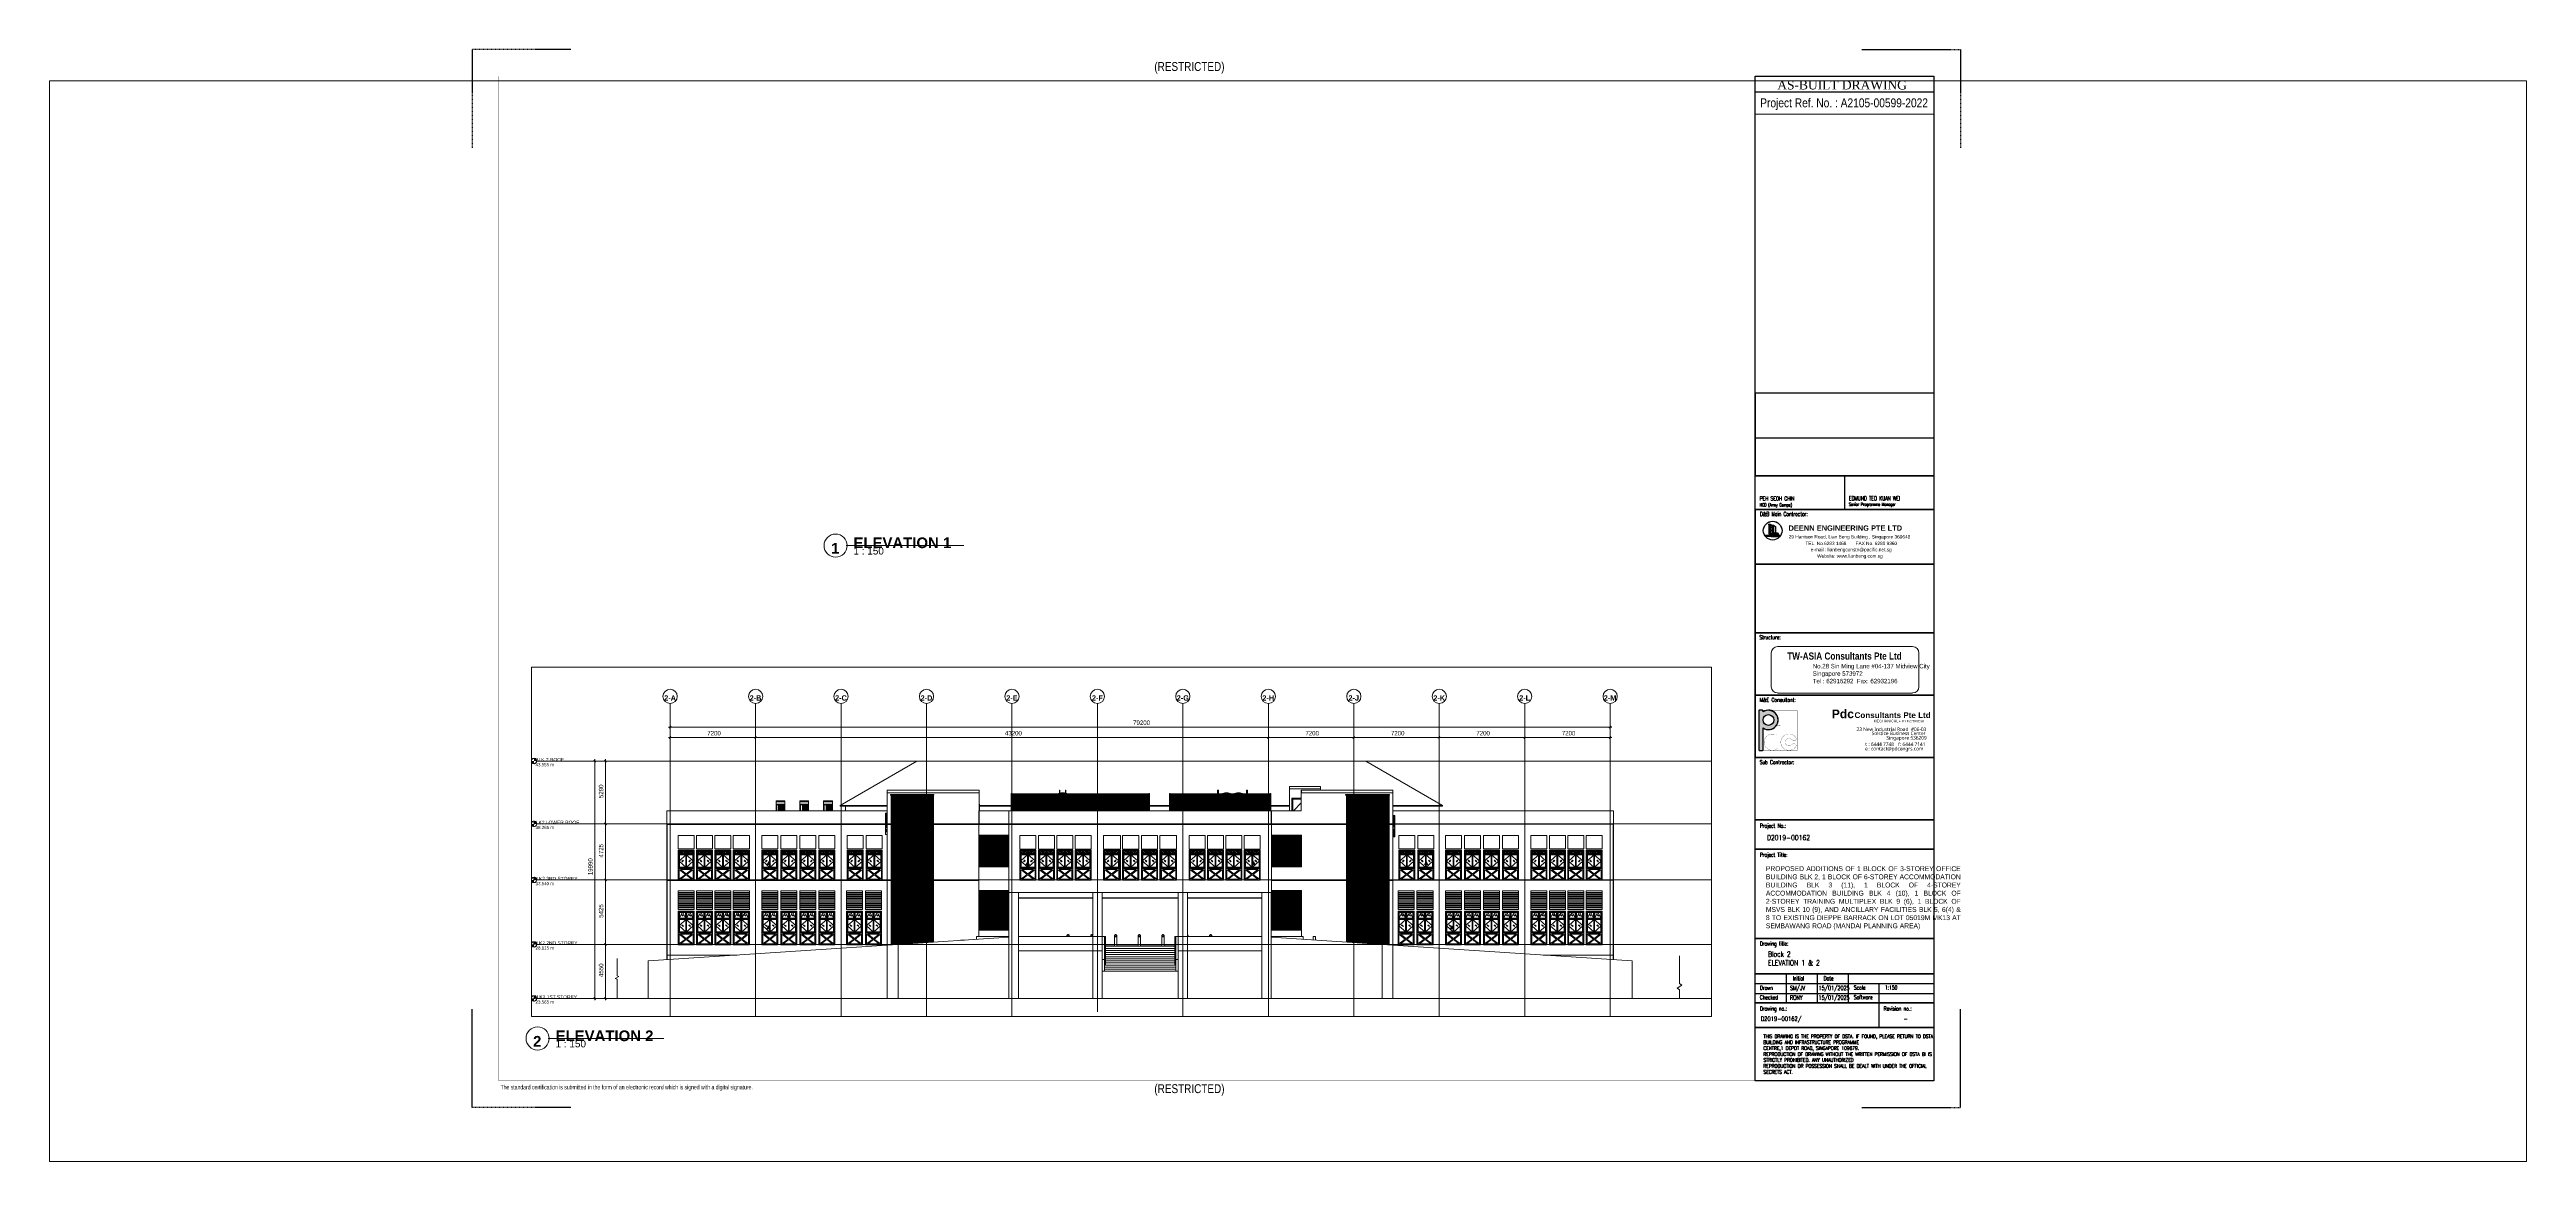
# Paper-space layout 'Layout1' of a CAD drawing. Header units: millimetres. Extents: x -237 to 1154, y -6 to 619.
# The model-space entities are those that its viewports show. They can reach past a viewport. Long polylines and large blocks are cut down to what shows.
import ezdxf
from ezdxf.enums import TextEntityAlignment as Align

# ---------------------------------------------------------------- set-up
doc = ezdxf.new("R2010")
doc.units = ezdxf.units.MM
for name, pattern in [('Centre', [4762.5, 952.5, -714.375, 2381.25, -714.375]), ('CONTINOUS', [0]), ('Dash', [952.5, 476.25, -476.25]), ('DE-SELARANG TITLE BLOCK$0$DASHED', [0.75, 0.5, -0.25]), ('Glass Symbol', [360, 90, -90, 90, -90]), ('IDA - Grid Line', [2100, 1200, -300, 300, -300])]:
    doc.linetypes.add(name, pattern=pattern)
for name, color, linetype, lineweight in [('0-1', 7, 'Continuous', 5), ('A-_ANOT----_D', 7, 'Continuous', 9), ('A-_ANOT----_D-150', 7, 'Continuous', 9), ('A-_ANOTTBLK_P', 7, 'Continuous', 9), ('A-_ANOTVPRT_T', 7, 'Continuous', 9), ('A-_DETA----_ED', 7, 'Continuous', 9), ('A-_DETA----_ED-1', 7, 'Continuous', 18), ('A-_FLORLEVL_E', 7, 'Continuous', 9), ('C-_SITE----_E', 7, 'Continuous', 9), ('S-_ANOTGRID_E', 7, 'Continuous', 9)]:
    doc.layers.add(name, color=color, linetype=linetype, lineweight=lineweight)
for name, color, linetype in [('_KTI_CONTROL', 9, 'Continuous'), ('A-_ANOTTBLK_E-', 8, 'Continuous'), ('G-ANOTVPRT_T', 7, 'Continuous')]:
    doc.layers.add(name, color=color, linetype=linetype)
for name, color, linetype, lineweight, true_color in [('A-_CEIL----_E-1', 6, 'Continuous', 9, 0xff00ff), ('A-_CLADPANL_E-1', 6, 'Continuous', 9, 0xff00ff), ('A-_DOOR----_E-1', 6, 'Continuous', 9, 0xff00ff), ('A-_DOOR----_E-2', 6, 'Centre', 9, 0xff00ff), ('A-_DOOR----_H-1', 6, 'Dash', 18, 0xff00ff), ('A-_FLOR----_E-1', 6, 'Continuous', 9, 0xff00ff), ('A-_FLORLEVL_E-1', 9, 'IDA - Grid Line', 9, 0x808080), ('A-_FURT----_E-1', 6, 'Continuous', 9, 0xff00ff), ('A-_GENM----_M-1', 1, 'Continuous', 9, 0xff0000), ('A-_GENM----_M-2', 6, 'Continuous', 9, 0xff00ff), ('A-_HANR----_E6-1', 6, 'Continuous', 9, 0xff00ff), ('A-_ROOF----_E-1', 6, 'Continuous', 9, 0xff00ff), ('A-_WALL----_E-1', 6, 'Continuous', 9, 0xff00ff), ('A-_WALLPRTN_E-1', 6, 'Continuous', 9, 0xff00ff), ('A-_WIND----_E-1', 6, 'Continuous', 9, 0xff00ff), ('A-_WIND----_E-2', 6, 'Dash', 9, 0xff00ff), ('A-_WIND----_E-3', 6, 'Centre', 9, 0xff00ff), ('A-_WIND----_E-4', 6, 'Glass Symbol', 9, 0xff00ff), ('C-_SITE----_E-1', 6, 'Continuous', 9, 0xff00ff), ('M-_EQPT----_E-1', 6, 'Continuous', 9, 0xff00ff), ('M-_SANIFIXR_E-2', 7, 'Continuous', 9, 0x008080), ('M-_SANIFIXR_E-3', 6, 'Continuous', 9, 0xff00ff), ('S-_ANOTGRID_E-1', 9, 'IDA - Grid Line', 9, 0x808080), ('S-_COLN----_E-1', 6, 'Continuous', 9, 0xff00ff), ('S-_STRC----_E-1', 6, 'Continuous', 9, 0xff00ff), ('X_PART----_E-1', 6, 'Continuous', 9, 0xff00ff)]:
    doc.layers.add(name, color=color, linetype=linetype, lineweight=lineweight, true_color=true_color)
doc.styles.add('Arial', font='arial.ttf', dxfattribs={"width": 0.75, "height": 1.415653})
doc.styles.add('Arial Narrow', font='ARIALN.TTF', dxfattribs={"height": 300})
doc.styles.add('Arial Narrow_1', font='ARIALN.TTF', dxfattribs={"height": 270})
doc.styles.add('Arial Narrow_10', font='ARIALN.TTF', dxfattribs={"height": 2.5})
doc.styles.add('Arial Narrow_2', font='ARIALN.TTF', dxfattribs={"height": 375})
doc.styles.add('Arial Narrow_6', font='ARIALN.TTF', dxfattribs={"width": 0.8, "height": 2.5})
doc.styles.add('Arial Narrow_B', font='ARIALNB.TTF', dxfattribs={"height": 450})
doc.styles.add('Arial_3', font='arial.ttf', dxfattribs={"height": 4})
doc.styles.add('Arial_5', font='arial.ttf', dxfattribs={"width": 0.8, "height": 150})
doc.styles.add('Arial_B_1', font='arialbd.ttf', dxfattribs={"height": 6})
doc.styles.add('MtXpl_Trebuchet_MS', font='trebucbd.ttf')
doc.styles.add('PDC', font='arialbd.ttf', dxfattribs={"width": 0.9, "height": 300})
doc.styles.add('PDC-Add', font='trebuc.ttf')
doc.styles.add('ROMANC', font='ARIALUNI.TTF')
doc.styles.add('ROMANS-1', font='romans.shx', dxfattribs={"width": 0.7})
doc.styles.add('simplex', font='simplex_.ttf', dxfattribs={"height": 600})
doc.styles.add('Times New Roman', font='times.ttf', dxfattribs={"height": 1.596466})
doc.styles.add('TW_Romans', font='romans.shx', dxfattribs={"width": 0.8})
doc.styles.add('X_1368_ TITLE BLK A1$0$X_1368_ TITLE BLK A1$0$Standard', font='txt_____.ttf')
doc.dimstyles.new('IDA_-_Arial_-_2_5mm_-_Black_-_Diagonal', dxfattribs={"dimscale": 304.8, "dimtxt": 383.786615, "dimasz": 0.492126, "dimexe": 0.492126, "dimexo": 0.738189, "dimgap": 0.246063, "dimtad": 1, "dimdec": 0, "dimzin": 0, "dimdsep": 46, "dimtxsty": 'Arial Narrow_2', "dimblk1": 'OBLIQUE', "dimblk2": 'OBLIQUE', "dimsah": 1, "dimcen": 0.09, "dimdle": 0.492126, "dimadec": 6, "dimazin": 0, "dimtfac": 1, "dimtdec": 4, "dimtix": 1, "dimtmove": 0, "dimatfit": 3, "dimfxl": 1, "dimtvp": 1, "dimtolj": 1, "dimtzin": 0, "dimarcsym": 2})
doc.dimstyles.new('IDA_-_Arial_-_2_5mm_-_Black_-_Diagonal_1', dxfattribs={"dimscale": 304.8, "dimtxt": 383.786615, "dimasz": 0.492126, "dimexe": 0.492126, "dimexo": 0.738189, "dimgap": 0.246063, "dimtad": 1, "dimdec": 0, "dimzin": 0, "dimdsep": 46, "dimtxsty": 'Arial Narrow_2', "dimblk1": 'OBLIQUE', "dimblk2": 'OBLIQUE', "dimsah": 1, "dimcen": 0.09, "dimdle": 0.492126, "dimadec": 6, "dimazin": 0, "dimtfac": 1, "dimtdec": 4, "dimtix": 1, "dimtmove": 2, "dimatfit": 3, "dimfxl": 1, "dimtvp": 1, "dimtolj": 1, "dimtzin": 0, "dimarcsym": 2})

# ---------------------------------------------------------------- blocks, each defined once
blk = doc.blocks.new('Viewport - View Title 2-3766313-BLK 2 ELEVATION 1 _ 2')
at = {"layer": 'A-_ANOTVPRT_T'}
for start, end in [(360, 180), (180, 0)]:
    blk.add_arc((-6, 0), 6.5, start, end, dxfattribs=at)
blk = doc.blocks.new('*X156')
at = {"color": 0}
for p, q in [((105083, 16093), (105267, 16278)), ((105083, 16111), (105250, 16278)), ((105083, 16129), (105232, 16278)), ((105083, 16146), (105214, 16278)), ((105083, 16164), (105197, 16278)), ((105083, 16182), (105179, 16278)), ((105083, 16199), (105161, 16278)), ((105083, 16217), (105144, 16278)), ((105083, 16235), (105126, 16278)), ((105083, 16252), (105108, 16278)), ((105083, 16270), (105090, 16278)), ((105083, 16076), (105281, 16274)), ((105083, 16058), (105281, 16257)), ((105083, 16040), (105281, 16239)), ((105083, 16023), (105281, 16221)), ((105083, 16005), (105281, 16203)), ((105083, 15987), (105281, 16186)), ((105083, 15970), (105281, 16168)), ((105083, 15952), (105281, 16150)), ((105083, 15934), (105281, 16133)), ((105083, 15917), (105281, 16115)), ((105083, 15899), (105281, 16097)), ((105083, 15881), (105281, 16080)), ((105083, 15863), (105281, 16062)), ((105083, 15846), (105281, 16044)), ((105083, 15828), (105281, 16027)), ((105083, 15810), (105281, 16009)), ((105083, 15793), (105281, 15991)), ((105083, 15775), (105281, 15974)), ((105083, 15757), (105281, 15956)), ((105083, 15740), (105281, 15938)), ((105083, 15722), (105281, 15921)), ((105083, 15704), (105281, 15903)), ((105083, 15687), (105281, 15885)), ((105083, 15669), (105281, 15868)), ((105083, 15651), (105281, 15850)), ((105083, 15634), (105281, 15832)), ((105083, 15616), (105281, 15815)), ((105083, 15598), (105281, 15797)), ((105083, 15581), (105281, 15779)), ((105083, 15563), (105281, 15762)), ((105083, 15545), (105281, 15744)), ((105083, 15528), (105281, 15726)), ((105083, 15510), (105281, 15709)), ((105083, 15492), (105281, 15691)), ((105083, 15475), (105281, 15673)), ((105083, 15457), (105281, 15655)), ((105083, 15439), (105281, 15638)), ((105083, 15422), (105281, 15620)), ((105083, 15404), (105281, 15602)), ((105083, 15386), (105281, 15585)), ((105083, 15369), (105281, 15567)), ((105083, 15351), (105281, 15549)), ((105083, 15333), (105281, 15532)), ((105083, 15315), (105281, 15514)), ((105083, 15298), (105281, 15496)), ((105083, 15280), (105281, 15479)), ((105083, 15262), (105281, 15461)), ((105084, 15247), (105281, 15443)), ((105102, 15247), (105281, 15426)), ((105120, 15247), (105281, 15408)), ((105137, 15247), (105281, 15390)), ((105155, 15247), (105281, 15373)), ((105173, 15247), (105281, 15355)), ((105191, 15247), (105281, 15337)), ((105208, 15247), (105281, 15320)), ((105226, 15247), (105281, 15302)), ((105244, 15247), (105281, 15284)), ((105261, 15247), (105281, 15267)), ((105279, 15247), (105281, 15249)), ((105438, 16078), (105543, 16182)), ((105438, 16096), (105525, 16182)), ((105438, 16113), (105507, 16182)), ((105438, 16131), (105490, 16182)), ((105438, 16149), (105472, 16182)), ((105438, 16166), (105454, 16182)), ((105438, 16060), (105546, 16168)), ((105438, 16042), (105546, 16150)), ((105438, 16025), (105546, 16132)), ((105438, 16007), (105546, 16115)), ((105438, 15989), (105546, 16097)), ((105438, 15972), (105546, 16079)), ((105438, 15954), (105546, 16062)), ((105438, 15936), (105546, 16044)), ((105438, 15919), (105546, 16026)), ((105438, 15901), (105546, 16009)), ((105438, 15883), (105546, 15991)), ((105438, 15866), (105546, 15973)), ((105438, 15848), (105546, 15956)), ((105438, 15830), (105546, 15938)), ((105438, 15813), (105546, 15920)), ((105438, 15795), (105546, 15903)), ((105438, 15777), (105546, 15885)), ((105438, 15760), (105546, 15867)), ((105438, 15742), (105546, 15850)), ((105438, 15724), (105546, 15832)), ((105438, 15707), (105546, 15814)), ((105438, 15689), (105546, 15797)), ((105438, 15671), (105546, 15779)), ((105438, 15654), (105546, 15761)), ((105438, 15636), (105546, 15743)), ((105438, 15618), (105546, 15726)), ((105438, 15601), (105546, 15708)), ((105438, 15583), (105546, 15690)), ((105438, 15565), (105546, 15673)), ((105438, 15548), (105546, 15655)), ((105438, 15530), (105546, 15637)), ((105438, 15512), (105546, 15620)), ((105438, 15494), (105546, 15602)), ((105438, 15477), (105546, 15584)), ((105438, 15459), (105546, 15567)), ((105438, 15441), (105546, 15549)), ((105438, 15424), (105546, 15531)), ((105438, 15406), (105546, 15514)), ((105438, 15388), (105546, 15496)), ((105438, 15371), (105546, 15478)), ((105438, 15353), (105546, 15461)), ((105438, 15335), (105546, 15443)), ((105438, 15318), (105546, 15425)), ((105438, 15300), (105546, 15408)), ((105438, 15282), (105546, 15390)), ((105438, 15265), (105546, 15372)), ((105441, 15250), (105546, 15355)), ((105459, 15250), (105546, 15337)), ((105476, 15250), (105546, 15319)), ((105494, 15250), (105546, 15302)), ((105512, 15250), (105546, 15284)), ((105529, 15250), (105546, 15266)), ((105686, 15441), (105689, 15445)), ((105686, 15424), (105707, 15445)), ((105686, 15406), (105724, 15445)), ((105686, 15388), (105742, 15445)), ((105686, 15371), (105750, 15435)), ((105686, 15353), (105750, 15418)), ((105686, 15335), (105750, 15400)), ((105686, 15318), (105750, 15382)), ((105686, 15300), (105750, 15364)), ((105686, 15282), (105750, 15347)), ((105686, 15265), (105750, 15329)), ((105686, 15247), (105750, 15311)), ((105692, 15236), (105750, 15294)), ((105710, 15236), (105750, 15276)), ((105728, 15236), (105750, 15258)), ((105745, 15236), (105750, 15241)), ((105886, 15394), (105893, 15401)), ((105886, 15377), (105910, 15401)), ((105886, 15359), (105928, 15401)), ((105886, 15341), (105941, 15396)), ((105886, 15324), (105941, 15378)), ((105886, 15306), (105941, 15360)), ((105886, 15288), (105941, 15343)), ((105886, 15271), (105941, 15325)), ((105886, 15253), (105941, 15307)), ((105892, 15241), (105941, 15290)), ((105910, 15241), (105941, 15272)), ((105928, 15241), (105941, 15254))]:
    blk.add_line(p, q, dxfattribs=at)
blk = doc.blocks.new('*X157')
at = {"color": 0}
for p, q in [((104618, 15191), (104621, 15194)), ((104622, 15182), (104634, 15194)), ((104627, 15174), (104647, 15194)), ((104632, 15165), (104661, 15194)), ((104637, 15157), (104674, 15194)), ((104642, 15149), (104687, 15194)), ((104647, 15141), (104700, 15194)), ((104652, 15133), (104714, 15194)), ((104658, 15125), (104727, 15194)), ((104663, 15117), (104740, 15194)), ((104668, 15109), (104753, 15194)), ((104674, 15101), (104767, 15194)), ((104684, 15098), (104780, 15194)), ((104697, 15098), (104793, 15194)), ((104711, 15098), (104806, 15194)), ((104724, 15098), (104820, 15194)), ((104737, 15098), (104833, 15194)), ((104750, 15098), (104846, 15194)), ((104764, 15098), (104859, 15194)), ((104777, 15098), (104873, 15194)), ((104790, 15098), (104886, 15194)), ((104803, 15098), (104899, 15194)), ((104817, 15098), (104912, 15194)), ((104830, 15098), (104926, 15194)), ((104843, 15098), (104939, 15194)), ((104857, 15098), (104952, 15194)), ((104870, 15098), (104966, 15194)), ((104883, 15098), (104979, 15194)), ((104896, 15098), (104992, 15194)), ((104910, 15098), (105005, 15194)), ((104923, 15098), (105019, 15194)), ((104936, 15098), (105032, 15194)), ((104949, 15098), (105045, 15194)), ((104963, 15098), (105058, 15194)), ((104976, 15098), (105072, 15194)), ((104989, 15098), (105085, 15194)), ((105002, 15098), (105098, 15194)), ((105016, 15098), (105111, 15194)), ((105029, 15098), (105125, 15194)), ((105042, 15098), (105138, 15194)), ((105055, 15098), (105151, 15194)), ((105069, 15098), (105164, 15194)), ((105082, 15098), (105178, 15194)), ((105095, 15098), (105191, 15194)), ((105108, 15098), (105204, 15194)), ((105122, 15098), (105217, 15194)), ((105135, 15098), (105231, 15194)), ((105148, 15098), (105244, 15194)), ((105161, 15098), (105257, 15194)), ((105175, 15098), (105270, 15194)), ((105188, 15098), (105284, 15194)), ((105201, 15098), (105297, 15194)), ((105214, 15098), (105304, 15187)), ((105228, 15098), (105304, 15175)), ((105241, 15098), (105318, 15175)), ((105254, 15098), (105331, 15175)), ((105268, 15098), (105344, 15175)), ((105281, 15098), (105357, 15175)), ((105294, 15098), (105371, 15175)), ((105305, 15082), (105397, 15175)), ((105307, 15098), (105384, 15175)), ((105318, 15082), (105410, 15175)), ((105331, 15082), (105424, 15175)), ((105344, 15082), (105437, 15175)), ((105358, 15082), (105450, 15175)), ((105371, 15082), (105463, 15175)), ((105384, 15082), (105477, 15175)), ((105397, 15082), (105490, 15175)), ((105411, 15082), (105503, 15175)), ((105424, 15082), (105516, 15175)), ((105437, 15082), (105530, 15175)), ((105450, 15082), (105543, 15175)), ((105464, 15082), (105556, 15175)), ((105477, 15082), (105569, 15175)), ((105490, 15082), (105583, 15175)), ((105503, 15082), (105596, 15175)), ((105517, 15082), (105609, 15175)), ((105530, 15082), (105623, 15175)), ((105543, 15082), (105619, 15158)), ((105556, 15082), (105629, 15155)), ((105570, 15082), (105643, 15155)), ((105583, 15082), (105656, 15155)), ((105596, 15082), (105669, 15155)), ((105610, 15082), (105682, 15155)), ((105623, 15082), (105696, 15155)), ((105623, 15069), (105709, 15155)), ((105626, 15059), (105722, 15155)), ((105640, 15059), (105735, 15155)), ((105653, 15059), (105749, 15155)), ((105666, 15059), (105762, 15155)), ((105679, 15059), (105775, 15155)), ((105693, 15059), (105788, 15155)), ((105706, 15059), (105802, 15155)), ((105719, 15059), (105815, 15155)), ((105732, 15059), (105828, 15155)), ((105746, 15059), (105841, 15155)), ((105759, 15059), (105855, 15155)), ((105772, 15059), (105868, 15155)), ((105786, 15059), (105881, 15155)), ((105799, 15059), (105895, 15155)), ((105812, 15059), (105908, 15155)), ((105825, 15059), (105921, 15155)), ((105839, 15059), (105934, 15155)), ((105852, 15059), (105948, 15155)), ((105865, 15059), (105961, 15155)), ((105878, 15059), (105974, 15155)), ((105892, 15059), (105987, 15155)), ((105905, 15059), (106001, 15155)), ((105918, 15059), (106014, 15155)), ((105931, 15059), (106027, 15155)), ((105945, 15059), (106040, 15155)), ((105958, 15059), (106054, 15155)), ((105971, 15059), (106067, 15155)), ((105984, 15059), (106080, 15155)), ((105998, 15059), (106093, 15155)), ((106011, 15059), (106107, 15155)), ((106024, 15059), (106120, 15155)), ((106037, 15059), (106133, 15155)), ((106051, 15059), (106146, 15155)), ((106064, 15059), (106160, 15155)), ((106077, 15059), (106173, 15155)), ((106090, 15059), (106186, 15155)), ((106104, 15059), (106199, 15155)), ((106117, 15059), (106213, 15155)), ((106130, 15059), (106226, 15155)), ((106143, 15059), (106239, 15155)), ((106170, 15059), (106222, 15112)), ((106183, 15059), (106185, 15061))]:
    blk.add_line(p, q, dxfattribs=at)
blk = doc.blocks.new('pdc logo')
at = {"layer": '_KTI_CONTROL'}
h = blk.add_hatch(color=5, dxfattribs=at)
h.dxf.hatch_style = 1
h.paths.add_polyline_path([(2157.6, -611.2, -1), (2152.8, -611.2, -1)], flags=16)
edge = h.paths.add_edge_path()
edge.add_arc((2152.4, -607.2), 0.4, 360, 450)
edge.add_line((2152.4, -606.8), (2151.2, -606.8))
edge.add_arc((2151.2, -607.2), 0.32, 90, 180)
edge.add_line((2150.9, -607.2), (2150.9, -624.6))
edge.add_arc((2151.2, -624.6), 0.32, 180, 270)
edge.add_line((2151.2, -624.9), (2152.5, -624.9))
edge.add_arc((2152.5, -624.6), 0.32, 270, 360)
edge.add_line((2152.8, -624.6), (2152.8, -614.8))
edge.add_arc((2155.2, -611.2), 4.34, 236.1056, 450)
edge.add_arc((2155.2, -611.2), 4.34, 90, 123.8944)
edge.add_line((2152.8, -607.6), (2152.8, -607.2))
blk.add_line((2151.8, -612.1), (2151.8, -612.1), dxfattribs=at)
at = {"layer": '_KTI_CONTROL', "color": 5}
for p, q in [((2160.2, -613.9), (2160.2, -613.9)), ((2166.7, -620.6), (2166.7, -620.6)), ((2166.7, -621.7), (2166.7, -621.7))]:
    blk.add_line(p, q, dxfattribs=at)
at = {"layer": '_KTI_CONTROL'}
blk.add_lwpolyline([(2151.3, -624.9, 0.08, 0.08, 0), (2168, -624.9, 0.08, 0.08, 0.414214), (2168.4, -624.5, 0.08, 0.08, 0), (2168.4, -607.2, 0.08, 0.08, 0.414214), (2168, -606.8, 0.08, 0.08, 0), (2151.3, -606.8, 0.08, 0, 0.414214), (2150.9, -607.2, 0, 0, 0), (2150.9, -624.5, 0, 0.08, 0.414214)], format="xyseb", close=True, dxfattribs=at)
blk.add_lwpolyline([(2152.8, -607.6), (2152.8, -607.2, 0.414214), (2152.4, -606.8), (2151.2, -606.8, 0.414214), (2150.9, -607.2), (2150.9, -624.6, 0.414214), (2151.2, -624.9), (2152.5, -624.9, 0.414214), (2152.8, -624.6), (2152.8, -614.8, 1.350121), (2155.2, -606.8)], format="xyb", dxfattribs=at)
at = {"layer": '_KTI_CONTROL', "color": 5, "const_width": 0.08}
for points in [[(2159.2, -624.3, 0.604222), (2159, -624.2, -1.673231), (2158.3, -617.8, 0.53158), (2158.8, -617.5), (2158.8, -614.1, -0.414214), (2159.2, -613.7), (2160.3, -613.7, -0.414214), (2160.7, -614.1), (2160.7, -624.5, -0.414214), (2160.4, -624.9), (2159.6, -624.9, -0.414214), (2159.2, -624.5)], [(2166.7, -621.7, -0.600855), (2167.5, -623.2, -3.270946), (2167.5, -619.1, -0.600855), (2166.7, -620.6, -0.249332), (2165.9, -620.2, 3.270946), (2165.9, -622.1, -0.249332)]]:
    blk.add_lwpolyline(points, format="xyb", close=True, dxfattribs=at)
blk.add_lwpolyline([(2158.7, -621.2, 1712.893325), (2158.7, -621.2)], format="xyb", dxfattribs=at)
at = {"layer": '_KTI_CONTROL'}
blk.add_circle((2155.2, -611.2), 2.42, dxfattribs=at)
blk.add_arc((2155.2, -611.2), 4.34, 236.1056, 123.8944, dxfattribs=at)
blk = doc.blocks.new('A$C62FE11C2')
at = {"layer": '_KTI_CONTROL', "xscale": 1.25, "yscale": 1.25, "zscale": 1.25}
blk.add_blockref('pdc logo', (-2684.7, 783.7), dxfattribs=at)
at = {"layer": '_KTI_CONTROL', "color": 5, "style": 'PDC'}
blk.add_text('Pdc ', height=4.86, dxfattribs=at).set_placement((44.9, 20.7))
at = {"layer": '_KTI_CONTROL', "color": 7, "style": 'PDC'}
blk.add_text('Consultants Pte Ltd', height=3.24, dxfattribs=at).set_placement((57.7, 20.8))
at = {"layer": 'A-_ANOTTBLK_E-', "color": 7}
for s, style, p in [('23 New Industrial Road  #06-03', 'PDC-Add', (58.8, 13.5)), (': 6444 7748 ', 'PDC-Add', (65.5, 5.1)), (': contact@pdcengrs.com', 'MtXpl_Trebuchet_MS', (65.5, 2.6)), ('Solstice Business Center', 'PDC-Add', (67.3, 11.2)), ('Singapore 536209', 'PDC-Add', (75.6, 8.7)), (': 6444 7141', 'PDC-Add', (83.2, 5.1))]:
    blk.add_text(s, height=2, dxfattribs=dict(at, style=style)).set_placement(p)
at = {"layer": 'A-_ANOTTBLK_E-', "color": 5, "style": 'MtXpl_Trebuchet_MS'}
for s, p in [('e', (63.6, 2.6)), ('t', (63.7, 5.1)), ('f', (82.2, 5.1))]:
    blk.add_text(s, height=2, dxfattribs=at).set_placement(p)
at = {"layer": 'A-_ANOTTBLK_E-', "color": 7, "char_height": 1.387, "width": 77.284, "attachment_point": 1, "style": 'X_1368_ TITLE BLK A1$0$X_1368_ TITLE BLK A1$0$Standard'}
for s, insert in [('{\\fArial|b0|i0|c0|p34;\\T1.1;MECHANICAL}', (68.4, 19.8)), ('{\\fArial|b0|i0|c0|p34;\\T1.1;+}', (82.5, 19.8)), ('{\\fArial|b0|i0|c0|p34;\\T1.1;ELECTRICAL    }', (84.4, 19.7))]:
    blk.add_mtext(s, dxfattribs=dict(at, insert=insert))
blk = doc.blocks.new('A$C65596820')
at = {"layer": 'A-_ANOTTBLK_P'}
for p, q in [((-91.3, -11.3), (-91.3, -30.3)), ((-11.9, -7.8), (-87.8, -7.8)), ((-8.4, -30.3), (-8.4, -11.3)), ((-87.8, -33.9), (-11.9, -33.9))]:
    blk.add_line(p, q, dxfattribs=at)
for centre, start, end in [((-87.8, -11.3), 90, 180), ((-11.9, -11.3), 0, 90), ((-87.8, -30.3), 180, 270), ((-11.9, -30.3), 270, 0)]:
    blk.add_arc(centre, 3.53, start, end, dxfattribs=at)
at = {"layer": 'A-_ANOTTBLK_P', "attachment_point": 1}
for s, insert, char_height, width, style in [('TW-ASIA Consultants Pte Ltd', (-82.3, -11.1), 4.008, 78.165, 'Arial Narrow_B'), ('Tel : 62916292  Fax: 62932196', (-68, -25.9), 2.5, 43.435, 'Arial Narrow_2'), ('Singapore 573972 ', (-68, -21.7), 2.5, 26.335, 'Arial Narrow_2'), ('No.28 Sin Ming Lane #04-137 Midview City ', (-68, -17.5), 2.5, 60.968, 'Arial Narrow_2')]:
    blk.add_mtext(s, dxfattribs=dict(at, insert=insert, char_height=char_height, width=width, style=style))
blk = doc.blocks.new('1599_DB_A_BLK2_ISS_ACMV_R21 23 1228_rvt-2-DOOR _ WINDOW SCHEDULE - ELEVATION 2 Copy 1')
at = {"layer": 'M-_EQPT----_E-1'}
h = blk.add_hatch(dxfattribs=at)
h.set_pattern_fill('FP_6', color=8, style=0, pattern_type=2)
h.set_pattern_definition([(90, (-66054.658, 38250.5), (-15, 9e-16), [])])
h.paths.add_polyline_path([(-66029.7, 38134), (-66029.7, 38367), (-66079.7, 38366.3), (-66079.7, 38134)])
h = blk.add_hatch(dxfattribs=at)
h.set_pattern_fill('FP_5', color=8, style=0, pattern_type=2)
h.set_pattern_definition([(90, (-65953.158, 38250.5), (-15, 9e-16), [])])
h.paths.add_polyline_path([(-65913.7, 38134), (-65903.7, 38136.7), (-65899.5, 38139.9), (-65894.3, 38148.8), (-65893.7, 38154), (-65895, 38352.2), (-65896.3, 38357), (-65903.7, 38364.3), (-65913.7, 38367), (-65997.8, 38365.6), (-66002.7, 38364.3), (-66010, 38357), (-66012.7, 38347), (-66012, 38148.8), (-66006.8, 38139.9), (-66002.7, 38136.7), (-65992.7, 38134), (-65916.7, 38134)])
h = blk.add_hatch(dxfattribs=at)
h.set_pattern_fill('FP_7', color=8, style=0, pattern_type=2)
h.set_pattern_definition([(90, (-65822.158, 38250.5), (-15, 9e-16), [])])
h.paths.add_polyline_path([(-65861.7, 38134), (-65777.5, 38135.4), (-65772.7, 38136.7), (-65765.3, 38144), (-65762.7, 38154), (-65764, 38352.2), (-65765.3, 38357), (-65773.7, 38364.6), (-65782.7, 38367), (-65866.8, 38365.6), (-65871.7, 38364.3), (-65879, 38357), (-65881.7, 38347), (-65881, 38148.8), (-65875.8, 38139.9), (-65871.7, 38136.7), (-65864.2, 38134.7)])
h = blk.add_hatch(dxfattribs=at)
h.set_pattern_fill('FP_8', color=8, style=0, pattern_type=2)
h.set_pattern_definition([(90, (-65691.158, 38250.5), (-15, 9e-16), [])])
h.paths.add_polyline_path([(-65730.7, 38134), (-65646.5, 38135.4), (-65641.7, 38136.7), (-65634.3, 38144), (-65631.7, 38154), (-65633, 38352.2), (-65634.3, 38357), (-65641.7, 38364.3), (-65651.7, 38367), (-65735.8, 38365.6), (-65741.6, 38363.4), (-65748, 38357), (-65750.7, 38347), (-65750, 38148.8), (-65744.8, 38139.9), (-65740.7, 38136.7), (-65733.2, 38134.7)])
h = blk.add_hatch(dxfattribs=at)
h.set_pattern_fill('FP_6', color=8, style=0, pattern_type=2)
h.set_pattern_definition([(90, (-64054.658, 38250.5), (-15, 9e-16), [])])
h.paths.add_polyline_path([(-64029.7, 38134), (-64029.7, 38367), (-64079.7, 38366.3), (-64079.7, 38134)])
h = blk.add_hatch(dxfattribs=at)
h.set_pattern_fill('FP_5', color=8, style=0, pattern_type=2)
h.set_pattern_definition([(90, (-63953.158, 38250.5), (-15, 9e-16), [])])
h.paths.add_polyline_path([(-63913.7, 38134), (-63903.7, 38136.7), (-63899.5, 38139.9), (-63894.3, 38148.8), (-63893.7, 38154), (-63895, 38352.2), (-63896.3, 38357), (-63903.7, 38364.3), (-63913.7, 38367), (-63997.8, 38365.6), (-64002.7, 38364.3), (-64010, 38357), (-64012.7, 38347), (-64012, 38148.8), (-64006.8, 38139.9), (-64002.7, 38136.7), (-63992.7, 38134), (-63916.7, 38134)])
h = blk.add_hatch(dxfattribs=at)
h.set_pattern_fill('FP_7', color=8, style=0, pattern_type=2)
h.set_pattern_definition([(90, (-63822.158, 38250.5), (-15, 9e-16), [])])
h.paths.add_polyline_path([(-63861.7, 38134), (-63777.5, 38135.4), (-63772.7, 38136.7), (-63765.3, 38144), (-63762.7, 38154), (-63764, 38352.2), (-63765.3, 38357), (-63773.7, 38364.6), (-63782.7, 38367), (-63866.8, 38365.6), (-63871.7, 38364.3), (-63879, 38357), (-63881.7, 38347), (-63881, 38148.8), (-63875.8, 38139.9), (-63871.7, 38136.7), (-63864.2, 38134.7)])
h = blk.add_hatch(dxfattribs=at)
h.set_pattern_fill('FP_8', color=8, style=0, pattern_type=2)
h.set_pattern_definition([(90, (-63691.158, 38250.5), (-15, 9e-16), [])])
h.paths.add_polyline_path([(-63730.7, 38134), (-63646.5, 38135.4), (-63641.7, 38136.7), (-63634.3, 38144), (-63631.7, 38154), (-63633, 38352.2), (-63634.3, 38357), (-63641.7, 38364.3), (-63651.7, 38367), (-63735.8, 38365.6), (-63741.6, 38363.4), (-63748, 38357), (-63750.7, 38347), (-63750, 38148.8), (-63744.8, 38139.9), (-63740.7, 38136.7), (-63733.2, 38134.7)])
h = blk.add_hatch(dxfattribs=at)
h.set_pattern_fill('FP_6', color=8, style=0, pattern_type=2)
h.set_pattern_definition([(90, (-62054.658, 38250.5), (-15, 9e-16), [])])
h.paths.add_polyline_path([(-62029.7, 38134), (-62029.7, 38367), (-62079.7, 38366.3), (-62079.7, 38134)])
h = blk.add_hatch(dxfattribs=at)
h.set_pattern_fill('FP_5', color=8, style=0, pattern_type=2)
h.set_pattern_definition([(90, (-61953.158, 38250.5), (-15, 9e-16), [])])
h.paths.add_polyline_path([(-61913.7, 38134), (-61903.7, 38136.7), (-61899.5, 38139.9), (-61894.3, 38148.8), (-61893.7, 38154), (-61895, 38352.2), (-61896.3, 38357), (-61903.7, 38364.3), (-61913.7, 38367), (-61997.8, 38365.6), (-62002.7, 38364.3), (-62010, 38357), (-62012.7, 38347), (-62012, 38148.8), (-62006.8, 38139.9), (-62002.7, 38136.7), (-61992.7, 38134), (-61916.7, 38134)])
h = blk.add_hatch(dxfattribs=at)
h.set_pattern_fill('FP_7', color=8, style=0, pattern_type=2)
h.set_pattern_definition([(90, (-61822.158, 38250.5), (-15, 9e-16), [])])
h.paths.add_polyline_path([(-61861.7, 38134), (-61777.5, 38135.4), (-61772.7, 38136.7), (-61765.3, 38144), (-61762.7, 38154), (-61764, 38352.2), (-61765.3, 38357), (-61773.7, 38364.6), (-61782.7, 38367), (-61866.8, 38365.6), (-61871.7, 38364.3), (-61879, 38357), (-61881.7, 38347), (-61881, 38148.8), (-61875.8, 38139.9), (-61871.7, 38136.7), (-61864.2, 38134.7)])
h = blk.add_hatch(dxfattribs=at)
h.set_pattern_fill('FP_8', color=8, style=0, pattern_type=2)
h.set_pattern_definition([(90, (-61691.158, 38250.5), (-15, 9e-16), [])])
h.paths.add_polyline_path([(-61730.7, 38134), (-61646.5, 38135.4), (-61641.7, 38136.7), (-61634.3, 38144), (-61631.7, 38154), (-61633, 38352.2), (-61634.3, 38357), (-61641.7, 38364.3), (-61651.7, 38367), (-61735.8, 38365.6), (-61741.6, 38363.4), (-61748, 38357), (-61750.7, 38347), (-61750, 38148.8), (-61744.8, 38139.9), (-61740.7, 38136.7), (-61733.2, 38134.7)])
h = blk.add_hatch(dxfattribs=at)
h.set_pattern_fill('FP_9', color=8, style=0, pattern_type=2)
h.set_pattern_definition([(90, (-66054.658, 38007.5), (-15, 9e-16), [])])
h.paths.add_polyline_path([(-66029.7, 37891), (-66029.7, 38124), (-66079.7, 38124), (-66079.7, 37891)])
h = blk.add_hatch(dxfattribs=at)
h.set_pattern_fill('FP_10', color=8, style=0, pattern_type=2)
h.set_pattern_definition([(90, (-65953.158, 38007.5), (-15, 9e-16), [])])
h.paths.add_polyline_path([(-65913.7, 37891), (-65903.7, 37893.7), (-65896.3, 37901), (-65893.7, 37911), (-65894.3, 38109.2), (-65899.5, 38118.1), (-65903.7, 38121.3), (-65913.7, 38124), (-65997.8, 38122.6), (-66002.7, 38121.3), (-66006.8, 38118.1), (-66012, 38109.2), (-66012.7, 38104), (-66012, 37905.8), (-66006.8, 37896.9), (-66002.7, 37893.7), (-65989.6, 37891)])
h = blk.add_hatch(dxfattribs=at)
h.set_pattern_fill('FP_11', color=8, style=0, pattern_type=2)
h.set_pattern_definition([(90, (-65822.158, 38007.5), (-15, 9e-16), [])])
h.paths.add_polyline_path([(-65841.5, 37891), (-65777.5, 37892.4), (-65772.7, 37893.7), (-65765.3, 37901), (-65762.7, 37911), (-65763.3, 38109.2), (-65768.5, 38118.1), (-65772.7, 38121.3), (-65782.7, 38124), (-65866.8, 38122.6), (-65871.7, 38121.3), (-65875.8, 38118.1), (-65881, 38109.2), (-65881.7, 38104), (-65881, 37905.8), (-65875.8, 37896.9), (-65871.7, 37893.7), (-65861.7, 37891)])
h = blk.add_hatch(dxfattribs=at)
h.set_pattern_fill('FP_12', color=8, style=0, pattern_type=2)
h.set_pattern_definition([(90, (-65691.158, 38007.5), (-15, 9e-16), [])])
h.paths.add_polyline_path([(-65730.7, 37891), (-65646.5, 37892.4), (-65641.7, 37893.7), (-65634.3, 37901), (-65631.7, 37911), (-65632.3, 38109.2), (-65637.5, 38118.1), (-65641.7, 38121.3), (-65651.7, 38124), (-65735.8, 38122.6), (-65740.7, 38121.3), (-65748, 38114), (-65750.7, 38104), (-65750, 37905.8), (-65744.8, 37896.9), (-65740.7, 37893.7), (-65733.2, 37891.7)])
h = blk.add_hatch(dxfattribs=at)
h.set_pattern_fill('FP_9', color=8, style=0, pattern_type=2)
h.set_pattern_definition([(90, (-64054.658, 38007.5), (-15, 9e-16), [])])
h.paths.add_polyline_path([(-64029.7, 37891), (-64029.7, 38124), (-64079.7, 38124), (-64079.7, 37891)])
h = blk.add_hatch(dxfattribs=at)
h.set_pattern_fill('FP_10', color=8, style=0, pattern_type=2)
h.set_pattern_definition([(90, (-63953.158, 38007.5), (-15, 9e-16), [])])
h.paths.add_polyline_path([(-63913.7, 37891), (-63903.7, 37893.7), (-63896.3, 37901), (-63893.7, 37911), (-63894.3, 38109.2), (-63899.5, 38118.1), (-63903.7, 38121.3), (-63913.7, 38124), (-63997.8, 38122.6), (-64002.7, 38121.3), (-64006.8, 38118.1), (-64012, 38109.2), (-64012.7, 38104), (-64012, 37905.8), (-64006.8, 37896.9), (-64002.7, 37893.7), (-63989.6, 37891)])
h = blk.add_hatch(dxfattribs=at)
h.set_pattern_fill('FP_11', color=8, style=0, pattern_type=2)
h.set_pattern_definition([(90, (-63822.158, 38007.5), (-15, 9e-16), [])])
h.paths.add_polyline_path([(-63841.5, 37891), (-63777.5, 37892.4), (-63772.7, 37893.7), (-63765.3, 37901), (-63762.7, 37911), (-63763.3, 38109.2), (-63768.5, 38118.1), (-63772.7, 38121.3), (-63782.7, 38124), (-63866.8, 38122.6), (-63871.7, 38121.3), (-63875.8, 38118.1), (-63881, 38109.2), (-63881.7, 38104), (-63881, 37905.8), (-63875.8, 37896.9), (-63871.7, 37893.7), (-63861.7, 37891)])
h = blk.add_hatch(dxfattribs=at)
h.set_pattern_fill('FP_12', color=8, style=0, pattern_type=2)
h.set_pattern_definition([(90, (-63691.158, 38007.5), (-15, 9e-16), [])])
h.paths.add_polyline_path([(-63730.7, 37891), (-63646.5, 37892.4), (-63641.7, 37893.7), (-63634.3, 37901), (-63631.7, 37911), (-63632.3, 38109.2), (-63637.5, 38118.1), (-63641.7, 38121.3), (-63651.7, 38124), (-63735.8, 38122.6), (-63740.7, 38121.3), (-63748, 38114), (-63750.7, 38104), (-63750, 37905.8), (-63744.8, 37896.9), (-63740.7, 37893.7), (-63733.2, 37891.7)])
h = blk.add_hatch(dxfattribs=at)
h.set_pattern_fill('FP_9', color=8, style=0, pattern_type=2)
h.set_pattern_definition([(90, (-62054.658, 38007.5), (-15, 9e-16), [])])
h.paths.add_polyline_path([(-62029.7, 37891), (-62029.7, 38124), (-62079.7, 38124), (-62079.7, 37891)])
h = blk.add_hatch(dxfattribs=at)
h.set_pattern_fill('FP_10', color=8, style=0, pattern_type=2)
h.set_pattern_definition([(90, (-61953.158, 38007.5), (-15, 9e-16), [])])
h.paths.add_polyline_path([(-61913.7, 37891), (-61903.7, 37893.7), (-61896.3, 37901), (-61893.7, 37911), (-61894.3, 38109.2), (-61899.5, 38118.1), (-61903.7, 38121.3), (-61913.7, 38124), (-61997.8, 38122.6), (-62002.7, 38121.3), (-62006.8, 38118.1), (-62012, 38109.2), (-62012.7, 38104), (-62012, 37905.8), (-62006.8, 37896.9), (-62002.7, 37893.7), (-61989.6, 37891)])
h = blk.add_hatch(dxfattribs=at)
h.set_pattern_fill('FP_11', color=8, style=0, pattern_type=2)
h.set_pattern_definition([(90, (-61822.158, 38007.5), (-15, 9e-16), [])])
h.paths.add_polyline_path([(-61841.5, 37891), (-61777.5, 37892.4), (-61772.7, 37893.7), (-61765.3, 37901), (-61762.7, 37911), (-61763.3, 38109.2), (-61768.5, 38118.1), (-61772.7, 38121.3), (-61782.7, 38124), (-61866.8, 38122.6), (-61871.7, 38121.3), (-61875.8, 38118.1), (-61881, 38109.2), (-61881.7, 38104), (-61881, 37905.8), (-61875.8, 37896.9), (-61871.7, 37893.7), (-61861.7, 37891)])
h = blk.add_hatch(dxfattribs=at)
h.set_pattern_fill('FP_12', color=8, style=0, pattern_type=2)
h.set_pattern_definition([(90, (-61691.158, 38007.5), (-15, 9e-16), [])])
h.paths.add_polyline_path([(-61730.7, 37891), (-61646.5, 37892.4), (-61641.7, 37893.7), (-61634.3, 37901), (-61631.7, 37911), (-61632.3, 38109.2), (-61637.5, 38118.1), (-61641.7, 38121.3), (-61651.7, 38124), (-61735.8, 38122.6), (-61740.7, 38121.3), (-61748, 38114), (-61750.7, 38104), (-61750, 37905.8), (-61744.8, 37896.9), (-61740.7, 37893.7), (-61733.2, 37891.7)])
h = blk.add_hatch(dxfattribs=at)
h.set_pattern_fill('FP_13', color=8, style=0, pattern_type=2)
h.set_pattern_definition([(90, (-66054.658, 37643), (-15, 9e-16), [])])
h.paths.add_polyline_path([(-66079.7, 37865), (-66029.7, 37866.2), (-66029.7, 37881), (-66079.7, 37881)])
h = blk.add_hatch(dxfattribs=at)
h.set_pattern_fill('FP_15', color=8, style=0, pattern_type=2)
h.set_pattern_definition([(90, (-65953.158, 37764.5), (-15, 9e-16), [])])
h.paths.add_polyline_path([(-65896, 37865), (-65894.3, 37866.2), (-65899.5, 37875.1), (-65903.7, 37878.3), (-65916.7, 37881), (-65997.8, 37879.6), (-66002.7, 37878.3), (-66006.8, 37875.1), (-66011, 37865), (-65896.3, 37865)])
h = blk.add_hatch(dxfattribs=at)
h.set_pattern_fill('FP_16', color=8, style=0, pattern_type=2)
h.set_pattern_definition([(90, (-65822.158, 37764.5), (-15, 9e-16), [])])
h.paths.add_polyline_path([(-65841.5, 37865), (-65763.3, 37866.2), (-65768.5, 37875.1), (-65772.7, 37878.3), (-65782.7, 37881), (-65866.8, 37879.6), (-65871.7, 37878.3), (-65879, 37871), (-65879, 37865), (-65861.9, 37865)])
h = blk.add_hatch(dxfattribs=at)
h.set_pattern_fill('FP_14', color=8, style=0, pattern_type=2)
h.set_pattern_definition([(90, (-65691.158, 37764.5), (-15, 9e-16), [])])
h.paths.add_polyline_path([(-65637.5, 37865), (-65633, 37866.2), (-65634.3, 37871), (-65641.7, 37878.3), (-65651.7, 37881), (-65735.8, 37879.6), (-65740.7, 37878.3), (-65748, 37871), (-65748, 37865), (-65641.7, 37865)])
h = blk.add_hatch(dxfattribs=at)
h.set_pattern_fill('FP_13', color=8, style=0, pattern_type=2)
h.set_pattern_definition([(90, (-64054.658, 37643), (-15, 9e-16), [])])
h.paths.add_polyline_path([(-64079.7, 37865), (-64029.7, 37866.2), (-64029.7, 37881), (-64079.7, 37881)])
h = blk.add_hatch(dxfattribs=at)
h.set_pattern_fill('FP_15', color=8, style=0, pattern_type=2)
h.set_pattern_definition([(90, (-63953.158, 37764.5), (-15, 9e-16), [])])
h.paths.add_polyline_path([(-63896, 37865), (-63894.3, 37866.2), (-63899.5, 37875.1), (-63903.7, 37878.3), (-63916.7, 37881), (-63997.8, 37879.6), (-64002.7, 37878.3), (-64006.8, 37875.1), (-64011, 37865), (-63896.3, 37865)])
h = blk.add_hatch(dxfattribs=at)
h.set_pattern_fill('FP_16', color=8, style=0, pattern_type=2)
h.set_pattern_definition([(90, (-63822.158, 37764.5), (-15, 9e-16), [])])
h.paths.add_polyline_path([(-63841.5, 37865), (-63763.3, 37866.2), (-63768.5, 37875.1), (-63772.7, 37878.3), (-63782.7, 37881), (-63866.8, 37879.6), (-63871.7, 37878.3), (-63879, 37871), (-63879, 37865), (-63861.9, 37865)])
h = blk.add_hatch(dxfattribs=at)
h.set_pattern_fill('FP_14', color=8, style=0, pattern_type=2)
h.set_pattern_definition([(90, (-63691.158, 37764.5), (-15, 9e-16), [])])
h.paths.add_polyline_path([(-63637.5, 37865), (-63633, 37866.2), (-63634.3, 37871), (-63641.7, 37878.3), (-63651.7, 37881), (-63735.8, 37879.6), (-63740.7, 37878.3), (-63748, 37871), (-63748, 37865), (-63641.7, 37865)])
h = blk.add_hatch(dxfattribs=at)
h.set_pattern_fill('FP_13', color=8, style=0, pattern_type=2)
h.set_pattern_definition([(90, (-62054.658, 37643), (-15, 9e-16), [])])
h.paths.add_polyline_path([(-62079.7, 37865), (-62029.7, 37866.2), (-62029.7, 37881), (-62079.7, 37881)])
h = blk.add_hatch(dxfattribs=at)
h.set_pattern_fill('FP_15', color=8, style=0, pattern_type=2)
h.set_pattern_definition([(90, (-61953.158, 37764.5), (-15, 9e-16), [])])
h.paths.add_polyline_path([(-61896, 37865), (-61894.3, 37866.2), (-61899.5, 37875.1), (-61903.7, 37878.3), (-61916.7, 37881), (-61997.8, 37879.6), (-62002.7, 37878.3), (-62006.8, 37875.1), (-62011, 37865), (-61896.3, 37865)])
h = blk.add_hatch(dxfattribs=at)
h.set_pattern_fill('FP_16', color=8, style=0, pattern_type=2)
h.set_pattern_definition([(90, (-61822.158, 37764.5), (-15, 9e-16), [])])
h.paths.add_polyline_path([(-61841.5, 37865), (-61763.3, 37866.2), (-61768.5, 37875.1), (-61772.7, 37878.3), (-61782.7, 37881), (-61866.8, 37879.6), (-61871.7, 37878.3), (-61879, 37871), (-61879, 37865), (-61861.9, 37865)])
h = blk.add_hatch(dxfattribs=at)
h.set_pattern_fill('FP_14', color=8, style=0, pattern_type=2)
h.set_pattern_definition([(90, (-61691.158, 37764.5), (-15, 9e-16), [])])
h.paths.add_polyline_path([(-61637.5, 37865), (-61633, 37866.2), (-61634.3, 37871), (-61641.7, 37878.3), (-61651.7, 37881), (-61735.8, 37879.6), (-61740.7, 37878.3), (-61748, 37871), (-61748, 37865), (-61641.7, 37865)])
at = {"layer": 'M-_EQPT----_E-1', "color": 8}
for p, q in [((-66294.5, 38712), (-65924.5, 38712)), ((-66294.5, 38712), (-66294.5, 38688)), ((-66144.4, 38712), (-66146.7, 38712)), ((-66060.2, 38712), (-66062.1, 38712)), ((-65963.9, 38712), (-65974.8, 38712)), ((-65924.5, 38712), (-65554.5, 38712)), ((-65874.3, 38712), (-65885.2, 38712)), ((-65787, 38712), (-65788.9, 38712)), ((-65702.4, 38712), (-65704.7, 38712)), ((-65554.5, 38688), (-65554.5, 38712)), ((-64294.5, 38712), (-63924.5, 38712)), ((-64294.5, 38712), (-64294.5, 38688)), ((-64144.4, 38712), (-64146.7, 38712)), ((-64060.2, 38712), (-64062.1, 38712)), ((-63963.9, 38712), (-63974.8, 38712)), ((-63924.5, 38712), (-63554.5, 38712)), ((-63874.3, 38712), (-63885.2, 38712)), ((-63787, 38712), (-63788.9, 38712)), ((-63702.4, 38712), (-63704.7, 38712)), ((-63554.5, 38688), (-63554.5, 38712)), ((-62294.5, 38712), (-61924.5, 38712)), ((-62294.5, 38712), (-62294.5, 38688)), ((-62144.4, 38712), (-62146.7, 38712)), ((-62060.2, 38712), (-62062.1, 38712)), ((-61963.9, 38712), (-61974.8, 38712)), ((-61924.5, 38712), (-61554.5, 38712)), ((-61874.3, 38712), (-61885.2, 38712)), ((-61787, 38712), (-61788.9, 38712)), ((-61702.4, 38712), (-61704.7, 38712)), ((-61554.5, 38688), (-61554.5, 38712)), ((-65924.5, 38688), (-66294.5, 38688)), ((-65554.5, 38688), (-65924.5, 38688)), ((-63924.5, 38688), (-64294.5, 38688)), ((-63554.5, 38688), (-63924.5, 38688)), ((-61924.5, 38688), (-62294.5, 38688)), ((-61554.5, 38688), (-61924.5, 38688)), ((-66294.6, 38620.2), (-66293.4, 38618.7)), ((-65555.7, 38618.7), (-65554.5, 38620.2)), ((-64294.6, 38620.2), (-64293.4, 38618.7)), ((-63555.7, 38618.7), (-63554.5, 38620.2)), ((-62294.6, 38620.2), (-62293.4, 38618.7)), ((-61555.7, 38618.7), (-61554.5, 38620.2)), ((-66293.4, 38618.7), (-66293.4, 38479.1)), ((-66291.8, 38618.7), (-65924.5, 38618.7)), ((-65924.5, 38618.7), (-65557.3, 38618.7)), ((-65555.7, 38479.1), (-65555.7, 38618.7)), ((-64293.4, 38618.7), (-64293.4, 38479.1)), ((-64291.8, 38618.7), (-63924.5, 38618.7)), ((-63924.5, 38618.7), (-63557.3, 38618.7)), ((-63555.7, 38479.1), (-63555.7, 38618.7)), ((-62293.4, 38618.7), (-62293.4, 38479.1)), ((-62291.8, 38618.7), (-61924.5, 38618.7)), ((-61924.5, 38618.7), (-61557.3, 38618.7)), ((-61555.7, 38479.1), (-61555.7, 38618.7)), ((-49189.7, 38412), (-49154.4, 38412)), ((-49154.4, 38412), (-49154.4, 38377)), ((-66294.5, 38409), (-66244.5, 38409)), ((-66294.5, 38374), (-66294.5, 38409)), ((-66244.5, 38409), (-65604.5, 38409)), ((-66244.5, 38409), (-66244.5, 38374)), ((-65604.5, 38409), (-65554.5, 38409)), ((-65604.5, 38374), (-65604.5, 38409)), ((-65554.5, 38409), (-65554.5, 38374)), ((-64294.5, 38409), (-64244.5, 38409)), ((-64294.5, 38374), (-64294.5, 38409)), ((-64244.5, 38409), (-63604.5, 38409)), ((-64244.5, 38409), (-64244.5, 38374)), ((-63604.5, 38409), (-63554.5, 38409)), ((-63604.5, 38374), (-63604.5, 38409)), ((-63554.5, 38409), (-63554.5, 38374)), ((-62294.5, 38409), (-62244.5, 38409)), ((-62294.5, 38374), (-62294.5, 38409)), ((-62244.5, 38409), (-61604.5, 38409)), ((-62244.5, 38409), (-62244.5, 38374)), ((-61604.5, 38409), (-61554.5, 38409)), ((-61604.5, 38374), (-61604.5, 38409)), ((-61554.5, 38409), (-61554.5, 38374)), ((-66294.7, 38374), (-66244.7, 38374)), ((-66294.7, 37865), (-66294.7, 38374)), ((-66244.7, 37865), (-66244.7, 38374)), ((-65604.5, 38374), (-66244.5, 38374)), ((-66244.5, 38374), (-65604.7, 38374)), ((-65604.7, 37865), (-65604.7, 38374)), ((-65554.5, 38374), (-65604.5, 38374)), ((-65554.7, 38374), (-65554.7, 37865)), ((-64294.7, 38374), (-64244.7, 38374)), ((-64294.7, 37865), (-64294.7, 38374)), ((-64244.7, 37865), (-64244.7, 38374)), ((-63604.5, 38374), (-64244.5, 38374)), ((-64244.5, 38374), (-63604.7, 38374)), ((-63604.7, 37865), (-63604.7, 38374)), ((-63554.5, 38374), (-63604.5, 38374)), ((-63554.7, 38374), (-63554.7, 37865)), ((-62294.7, 38374), (-62244.7, 38374)), ((-62294.7, 37865), (-62294.7, 38374)), ((-62244.7, 37865), (-62244.7, 38374)), ((-61604.5, 38374), (-62244.5, 38374)), ((-62244.5, 38374), (-61604.7, 38374)), ((-61604.7, 37865), (-61604.7, 38374)), ((-61554.5, 38374), (-61604.5, 38374)), ((-61554.7, 38374), (-61554.7, 37865)), ((-49154.4, 38377), (-49189.7, 38377)), ((-49189.7, 38377), (-49154.4, 38377)), ((-49154.4, 37865), (-49154.4, 38377)), ((-66079.7, 38134), (-66079.7, 38367)), ((-66079.7, 38367), (-66029.7, 38367)), ((-66029.7, 38367), (-66029.7, 38134)), ((-65992.7, 38367), (-65913.7, 38367)), ((-65861.7, 38367), (-65782.7, 38367)), ((-65730.7, 38367), (-65651.7, 38367)), ((-64079.7, 38134), (-64079.7, 38367)), ((-64079.7, 38367), (-64029.7, 38367)), ((-64029.7, 38367), (-64029.7, 38134)), ((-63992.7, 38367), (-63913.7, 38367)), ((-63861.7, 38367), (-63782.7, 38367)), ((-63730.7, 38367), (-63651.7, 38367)), ((-62079.7, 38134), (-62079.7, 38367)), ((-62079.7, 38367), (-62029.7, 38367)), ((-62029.7, 38367), (-62029.7, 38134)), ((-61992.7, 38367), (-61913.7, 38367)), ((-61861.7, 38367), (-61782.7, 38367)), ((-61730.7, 38367), (-61651.7, 38367)), ((-66012.7, 38154), (-66012.7, 38347)), ((-65893.7, 38347), (-65893.7, 38154)), ((-65881.7, 38154), (-65881.7, 38347)), ((-65762.7, 38347), (-65762.7, 38154)), ((-65750.7, 38154), (-65750.7, 38347)), ((-65631.7, 38347), (-65631.7, 38154)), ((-64012.7, 38154), (-64012.7, 38347)), ((-63893.7, 38347), (-63893.7, 38154)), ((-63881.7, 38154), (-63881.7, 38347)), ((-63762.7, 38347), (-63762.7, 38154)), ((-63750.7, 38154), (-63750.7, 38347)), ((-63631.7, 38347), (-63631.7, 38154)), ((-62012.7, 38154), (-62012.7, 38347)), ((-61893.7, 38347), (-61893.7, 38154)), ((-61881.7, 38154), (-61881.7, 38347)), ((-61762.7, 38347), (-61762.7, 38154)), ((-61750.7, 38154), (-61750.7, 38347)), ((-61631.7, 38347), (-61631.7, 38154)), ((-66029.7, 38134), (-66079.7, 38134)), ((-65913.7, 38134), (-65992.7, 38134)), ((-65782.7, 38134), (-65861.7, 38134)), ((-65651.7, 38134), (-65730.7, 38134)), ((-64029.7, 38134), (-64079.7, 38134)), ((-63913.7, 38134), (-63992.7, 38134)), ((-63782.7, 38134), (-63861.7, 38134)), ((-63651.7, 38134), (-63730.7, 38134)), ((-62029.7, 38134), (-62079.7, 38134)), ((-61913.7, 38134), (-61992.7, 38134)), ((-61782.7, 38134), (-61861.7, 38134)), ((-61651.7, 38134), (-61730.7, 38134)), ((-66079.7, 37891), (-66079.7, 38124)), ((-66079.7, 38124), (-66029.7, 38124)), ((-66029.7, 38124), (-66029.7, 37891)), ((-65992.7, 38124), (-65913.7, 38124)), ((-65861.7, 38124), (-65782.7, 38124)), ((-65730.7, 38124), (-65651.7, 38124)), ((-64079.7, 37891), (-64079.7, 38124)), ((-64079.7, 38124), (-64029.7, 38124)), ((-64029.7, 38124), (-64029.7, 37891)), ((-63992.7, 38124), (-63913.7, 38124)), ((-63861.7, 38124), (-63782.7, 38124)), ((-63730.7, 38124), (-63651.7, 38124)), ((-62079.7, 37891), (-62079.7, 38124)), ((-62079.7, 38124), (-62029.7, 38124)), ((-62029.7, 38124), (-62029.7, 37891)), ((-61992.7, 38124), (-61913.7, 38124)), ((-61861.7, 38124), (-61782.7, 38124)), ((-61730.7, 38124), (-61651.7, 38124)), ((-66012.7, 37911), (-66012.7, 38104)), ((-65893.7, 38104), (-65893.7, 37911)), ((-65881.7, 37911), (-65881.7, 38104)), ((-65762.7, 38104), (-65762.7, 37911)), ((-65750.7, 37911), (-65750.7, 38104)), ((-65631.7, 38104), (-65631.7, 37911)), ((-64012.7, 37911), (-64012.7, 38104)), ((-63893.7, 38104), (-63893.7, 37911)), ((-63881.7, 37911), (-63881.7, 38104)), ((-63762.7, 38104), (-63762.7, 37911)), ((-63750.7, 37911), (-63750.7, 38104)), ((-63631.7, 38104), (-63631.7, 37911)), ((-62012.7, 37911), (-62012.7, 38104)), ((-61893.7, 38104), (-61893.7, 37911)), ((-61881.7, 37911), (-61881.7, 38104)), ((-61762.7, 38104), (-61762.7, 37911)), ((-61750.7, 37911), (-61750.7, 38104)), ((-61631.7, 38104), (-61631.7, 37911)), ((-66029.7, 37891), (-66079.7, 37891)), ((-65913.7, 37891), (-65992.7, 37891)), ((-65782.7, 37891), (-65861.7, 37891)), ((-65651.7, 37891), (-65730.7, 37891)), ((-64029.7, 37891), (-64079.7, 37891)), ((-63913.7, 37891), (-63992.7, 37891)), ((-63782.7, 37891), (-63861.7, 37891)), ((-63651.7, 37891), (-63730.7, 37891)), ((-62029.7, 37891), (-62079.7, 37891)), ((-61913.7, 37891), (-61992.7, 37891)), ((-61782.7, 37891), (-61861.7, 37891)), ((-61651.7, 37891), (-61730.7, 37891)), ((-66079.7, 37881), (-66029.7, 37881)), ((-66079.7, 37865), (-66079.7, 37881)), ((-66029.7, 37881), (-66029.7, 37865)), ((-65992.7, 37881), (-65913.7, 37881)), ((-65861.7, 37881), (-65782.7, 37881)), ((-65730.7, 37881), (-65651.7, 37881)), ((-64079.7, 37881), (-64029.7, 37881)), ((-64079.7, 37865), (-64079.7, 37881)), ((-64029.7, 37881), (-64029.7, 37865)), ((-63992.7, 37881), (-63913.7, 37881)), ((-63861.7, 37881), (-63782.7, 37881)), ((-63730.7, 37881), (-63651.7, 37881)), ((-62079.7, 37881), (-62029.7, 37881)), ((-62079.7, 37865), (-62079.7, 37881)), ((-62029.7, 37881), (-62029.7, 37865)), ((-61992.7, 37881), (-61913.7, 37881)), ((-61861.7, 37881), (-61782.7, 37881)), ((-61730.7, 37881), (-61651.7, 37881))]:
    blk.add_line(p, q, dxfattribs=at)
at = {"layer": 'M-_EQPT----_E-1', "color": 8, "flags": 128}
for points in [[(-66294.5, 38466.2), (-66294.1, 38469), (-66293.7, 38471.9), (-66293.5, 38474.8), (-66293.4, 38477.7), (-66293.4, 38479.1)], [(-65555.7, 38479.1), (-65555.7, 38476.2), (-65555.5, 38473.4), (-65555.2, 38470.5), (-65554.8, 38467.6), (-65554.5, 38466.2)], [(-64294.5, 38466.2), (-64294.1, 38469), (-64293.7, 38471.9), (-64293.5, 38474.8), (-64293.4, 38477.7), (-64293.4, 38479.1)], [(-63555.7, 38479.1), (-63555.7, 38476.2), (-63555.5, 38473.4), (-63555.2, 38470.5), (-63554.8, 38467.6), (-63554.5, 38466.2)], [(-62294.5, 38466.2), (-62294.1, 38469), (-62293.7, 38471.9), (-62293.5, 38474.8), (-62293.4, 38477.7), (-62293.4, 38479.1)], [(-61555.7, 38479.1), (-61555.7, 38476.2), (-61555.5, 38473.4), (-61555.2, 38470.5), (-61554.8, 38467.6), (-61554.5, 38466.2)]]:
    blk.add_lwpolyline(points, dxfattribs=at)
at = {"layer": 'M-_EQPT----_E-1', "color": 8}
for centre, start, end in [((-65992.7, 38347), 90, 180), ((-65913.7, 38347), 0, 90), ((-65861.7, 38347), 90, 180), ((-65782.7, 38347), 0, 90), ((-65730.7, 38347), 90, 180), ((-65651.7, 38347), 0, 90), ((-63992.7, 38347), 90, 180), ((-63913.7, 38347), 0, 90), ((-63861.7, 38347), 90, 180), ((-63782.7, 38347), 0, 90), ((-63730.7, 38347), 90, 180), ((-63651.7, 38347), 0, 90), ((-61992.7, 38347), 90, 180), ((-61913.7, 38347), 0, 90), ((-61861.7, 38347), 90, 180), ((-61782.7, 38347), 0, 90), ((-61730.7, 38347), 90, 180), ((-61651.7, 38347), 0, 90), ((-65992.7, 38154), 180, 270), ((-65913.7, 38154), 270, 0), ((-65861.7, 38154), 180, 270), ((-65782.7, 38154), 270, 0), ((-65730.7, 38154), 180, 270), ((-65651.7, 38154), 270, 0), ((-63992.7, 38154), 180, 270), ((-63913.7, 38154), 270, 0), ((-63861.7, 38154), 180, 270), ((-63782.7, 38154), 270, 0), ((-63730.7, 38154), 180, 270), ((-63651.7, 38154), 270, 0), ((-61992.7, 38154), 180, 270), ((-61913.7, 38154), 270, 0), ((-61861.7, 38154), 180, 270), ((-61782.7, 38154), 270, 0), ((-61730.7, 38154), 180, 270), ((-61651.7, 38154), 270, 0), ((-65992.7, 38104), 90, 180), ((-65913.7, 38104), 0, 90), ((-65861.7, 38104), 90, 180), ((-65782.7, 38104), 0, 90), ((-65730.7, 38104), 90, 180), ((-65651.7, 38104), 0, 90), ((-63992.7, 38104), 90, 180), ((-63913.7, 38104), 0, 90), ((-63861.7, 38104), 90, 180), ((-63782.7, 38104), 0, 90), ((-63730.7, 38104), 90, 180), ((-63651.7, 38104), 0, 90), ((-61992.7, 38104), 90, 180), ((-61913.7, 38104), 0, 90), ((-61861.7, 38104), 90, 180), ((-61782.7, 38104), 0, 90), ((-61730.7, 38104), 90, 180), ((-61651.7, 38104), 0, 90), ((-65992.7, 37911), 180, 270), ((-65913.7, 37911), 270, 0), ((-65861.7, 37911), 180, 270), ((-65782.7, 37911), 270, 0), ((-65730.7, 37911), 180, 270), ((-65651.7, 37911), 270, 0), ((-63992.7, 37911), 180, 270), ((-63913.7, 37911), 270, 0), ((-63861.7, 37911), 180, 270), ((-63782.7, 37911), 270, 0), ((-63730.7, 37911), 180, 270), ((-63651.7, 37911), 270, 0), ((-61992.7, 37911), 180, 270), ((-61913.7, 37911), 270, 0), ((-61861.7, 37911), 180, 270), ((-61782.7, 37911), 270, 0), ((-61730.7, 37911), 180, 270), ((-61651.7, 37911), 270, 0), ((-65992.7, 37861), 90, 165), ((-65913.7, 37861), 15, 90), ((-65861.7, 37861), 90, 165), ((-65782.7, 37861), 15, 90), ((-65730.7, 37861), 90, 165), ((-65651.7, 37861), 15, 90), ((-63992.7, 37861), 90, 165), ((-63913.7, 37861), 15, 90), ((-63861.7, 37861), 90, 165), ((-63782.7, 37861), 15, 90), ((-63730.7, 37861), 90, 165), ((-63651.7, 37861), 15, 90), ((-61992.7, 37861), 90, 165), ((-61913.7, 37861), 15, 90), ((-61861.7, 37861), 90, 165), ((-61782.7, 37861), 15, 90), ((-61730.7, 37861), 90, 165), ((-61651.7, 37861), 15, 90)]:
    blk.add_arc(centre, 20, start, end, dxfattribs=at)
for points, knots in [([(-66294.5, 38688), (-66294.5, 38680.5), (-66294.5, 38670), (-66294.5, 38657.3), (-66294.5, 38645.7), (-66294.5, 38633.5), (-66294.5, 38624.2), (-66294.5, 38620), (-66294.5, 38620), (-66294.5, 38622.6), (-66294.5, 38624.5)], [-1, -1, -1, -1, -0.9038462, -0.8557692, -0.8076923, -0.7115385, -0.6153846, -0.5384615, -0.4615385, -0.3846154, -0.3846154, -0.3846154, -0.3846154]), ([(-64294.5, 38688), (-64294.5, 38680.5), (-64294.5, 38670), (-64294.5, 38657.3), (-64294.5, 38645.7), (-64294.5, 38633.5), (-64294.5, 38624.2), (-64294.5, 38620), (-64294.5, 38620), (-64294.5, 38622.6), (-64294.5, 38624.5)], [-1, -1, -1, -1, -0.9038462, -0.8557692, -0.8076923, -0.7115385, -0.6153846, -0.5384615, -0.4615385, -0.3846154, -0.3846154, -0.3846154, -0.3846154]), ([(-62294.5, 38688), (-62294.5, 38680.5), (-62294.5, 38670), (-62294.5, 38657.3), (-62294.5, 38645.7), (-62294.5, 38633.5), (-62294.5, 38624.2), (-62294.5, 38620), (-62294.5, 38620), (-62294.5, 38622.6), (-62294.5, 38624.5)], [-1, -1, -1, -1, -0.9038462, -0.8557692, -0.8076923, -0.7115385, -0.6153846, -0.5384615, -0.4615385, -0.3846154, -0.3846154, -0.3846154, -0.3846154]), ([(-66294.5, 38466.2), (-66294.5, 38466.2), (-66294.5, 38465.7), (-66294.5, 38463.9), (-66294.5, 38462), (-66294.5, 38460.6), (-66294.5, 38459.7), (-66294.5, 38459.1), (-66294.5, 38458.5), (-66294.5, 38457.7), (-66294.5, 38456), (-66294.5, 38453.5), (-66294.5, 38450.8), (-66294.5, 38448.7), (-66294.5, 38447.1), (-66294.5, 38445.6), (-66294.5, 38443.6), (-66294.5, 38441), (-66294.5, 38437.9), (-66294.5, 38435), (-66294.5, 38432.1), (-66294.5, 38428.4), (-66294.5, 38424), (-66294.5, 38419.2), (-66294.5, 38413.6), (-66294.5, 38410.6), (-66294.5, 38409)], [-0.5, -0.5, -0.5, -0.5, -0.4791667, -0.4583333, -0.4375, -0.4270833, -0.421875, -0.4166667, -0.4114583, -0.40625, -0.3958333, -0.375, -0.3541667, -0.34375, -0.3333333, -0.3229167, -0.3125, -0.2916667, -0.2708333, -0.25, -0.2291667, -0.2083333, -0.1666667, -0.125, -0.0833333, 0, 0, 0, 0]), ([(-65554.5, 38409), (-65554.5, 38410.6), (-65554.5, 38413.6), (-65554.5, 38419.2), (-65554.5, 38424), (-65554.5, 38428.4), (-65554.5, 38432.2), (-65554.5, 38435), (-65554.5, 38438), (-65554.5, 38441), (-65554.5, 38443.6), (-65554.5, 38445.6), (-65554.5, 38447.1), (-65554.5, 38448.7), (-65554.5, 38450.8), (-65554.5, 38453.5), (-65554.5, 38456.1), (-65554.5, 38457.7), (-65554.5, 38458.5), (-65554.5, 38459.1), (-65554.5, 38459.7), (-65554.5, 38460.6), (-65554.5, 38462), (-65554.5, 38464), (-65554.5, 38465.7), (-65554.5, 38466.2), (-65554.5, 38466.2)], [-1, -1, -1, -1, -0.9166667, -0.875, -0.8333333, -0.7916667, -0.7708333, -0.75, -0.7291667, -0.7083333, -0.6875, -0.6770833, -0.6666667, -0.65625, -0.6458333, -0.625, -0.6041667, -0.59375, -0.5885417, -0.5833333, -0.578125, -0.5729167, -0.5625, -0.5416667, -0.5208333, -0.5, -0.5, -0.5, -0.5]), ([(-64294.5, 38466.2), (-64294.5, 38466.2), (-64294.5, 38465.7), (-64294.5, 38463.9), (-64294.5, 38462), (-64294.5, 38460.6), (-64294.5, 38459.7), (-64294.5, 38459.1), (-64294.5, 38458.5), (-64294.5, 38457.7), (-64294.5, 38456), (-64294.5, 38453.5), (-64294.5, 38450.8), (-64294.5, 38448.7), (-64294.5, 38447.1), (-64294.5, 38445.6), (-64294.5, 38443.6), (-64294.5, 38441), (-64294.5, 38437.9), (-64294.5, 38435), (-64294.5, 38432.1), (-64294.5, 38428.4), (-64294.5, 38424), (-64294.5, 38419.2), (-64294.5, 38413.6), (-64294.5, 38410.6), (-64294.5, 38409)], [-0.5, -0.5, -0.5, -0.5, -0.4791667, -0.4583333, -0.4375, -0.4270833, -0.421875, -0.4166667, -0.4114583, -0.40625, -0.3958333, -0.375, -0.3541667, -0.34375, -0.3333333, -0.3229167, -0.3125, -0.2916667, -0.2708333, -0.25, -0.2291667, -0.2083333, -0.1666667, -0.125, -0.0833333, 0, 0, 0, 0]), ([(-63554.5, 38409), (-63554.5, 38410.6), (-63554.5, 38413.6), (-63554.5, 38419.2), (-63554.5, 38424), (-63554.5, 38428.4), (-63554.5, 38432.2), (-63554.5, 38435), (-63554.5, 38438), (-63554.5, 38441), (-63554.5, 38443.6), (-63554.5, 38445.6), (-63554.5, 38447.1), (-63554.5, 38448.7), (-63554.5, 38450.8), (-63554.5, 38453.5), (-63554.5, 38456.1), (-63554.5, 38457.7), (-63554.5, 38458.5), (-63554.5, 38459.1), (-63554.5, 38459.7), (-63554.5, 38460.6), (-63554.5, 38462), (-63554.5, 38464), (-63554.5, 38465.7), (-63554.5, 38466.2), (-63554.5, 38466.2)], [-1, -1, -1, -1, -0.9166667, -0.875, -0.8333333, -0.7916667, -0.7708333, -0.75, -0.7291667, -0.7083333, -0.6875, -0.6770833, -0.6666667, -0.65625, -0.6458333, -0.625, -0.6041667, -0.59375, -0.5885417, -0.5833333, -0.578125, -0.5729167, -0.5625, -0.5416667, -0.5208333, -0.5, -0.5, -0.5, -0.5]), ([(-62294.5, 38466.2), (-62294.5, 38466.2), (-62294.5, 38465.7), (-62294.5, 38463.9), (-62294.5, 38462), (-62294.5, 38460.6), (-62294.5, 38459.7), (-62294.5, 38459.1), (-62294.5, 38458.5), (-62294.5, 38457.7), (-62294.5, 38456), (-62294.5, 38453.5), (-62294.5, 38450.8), (-62294.5, 38448.7), (-62294.5, 38447.1), (-62294.5, 38445.6), (-62294.5, 38443.6), (-62294.5, 38441), (-62294.5, 38437.9), (-62294.5, 38435), (-62294.5, 38432.1), (-62294.5, 38428.4), (-62294.5, 38424), (-62294.5, 38419.2), (-62294.5, 38413.6), (-62294.5, 38410.6), (-62294.5, 38409)], [-0.5, -0.5, -0.5, -0.5, -0.4791667, -0.4583333, -0.4375, -0.4270833, -0.421875, -0.4166667, -0.4114583, -0.40625, -0.3958333, -0.375, -0.3541667, -0.34375, -0.3333333, -0.3229167, -0.3125, -0.2916667, -0.2708333, -0.25, -0.2291667, -0.2083333, -0.1666667, -0.125, -0.0833333, 0, 0, 0, 0]), ([(-61554.5, 38409), (-61554.5, 38410.6), (-61554.5, 38413.6), (-61554.5, 38419.2), (-61554.5, 38424), (-61554.5, 38428.4), (-61554.5, 38432.2), (-61554.5, 38435), (-61554.5, 38438), (-61554.5, 38441), (-61554.5, 38443.6), (-61554.5, 38445.6), (-61554.5, 38447.1), (-61554.5, 38448.7), (-61554.5, 38450.8), (-61554.5, 38453.5), (-61554.5, 38456.1), (-61554.5, 38457.7), (-61554.5, 38458.5), (-61554.5, 38459.1), (-61554.5, 38459.7), (-61554.5, 38460.6), (-61554.5, 38462), (-61554.5, 38464), (-61554.5, 38465.7), (-61554.5, 38466.2), (-61554.5, 38466.2)], [-1, -1, -1, -1, -0.9166667, -0.875, -0.8333333, -0.7916667, -0.7708333, -0.75, -0.7291667, -0.7083333, -0.6875, -0.6770833, -0.6666667, -0.65625, -0.6458333, -0.625, -0.6041667, -0.59375, -0.5885417, -0.5833333, -0.578125, -0.5729167, -0.5625, -0.5416667, -0.5208333, -0.5, -0.5, -0.5, -0.5])]:
    blk.add_open_spline(points, degree=3, knots=knots, dxfattribs=at)
for points in [[(-65554.5, 38624.5), (-65554.5, 38622.6), (-65554.5, 38620), (-65554.5, 38620), (-65554.5, 38623.9), (-65554.5, 38631.4), (-65554.5, 38642.1), (-65554.5, 38655.3), (-65554.5, 38670.7), (-65554.5, 38682), (-65554.5, 38688)], [(-63554.5, 38624.5), (-63554.5, 38622.6), (-63554.5, 38620), (-63554.5, 38620), (-63554.5, 38623.9), (-63554.5, 38631.4), (-63554.5, 38642.1), (-63554.5, 38655.3), (-63554.5, 38670.7), (-63554.5, 38682), (-63554.5, 38688)], [(-61554.5, 38624.5), (-61554.5, 38622.6), (-61554.5, 38620), (-61554.5, 38620), (-61554.5, 38623.9), (-61554.5, 38631.4), (-61554.5, 38642.1), (-61554.5, 38655.3), (-61554.5, 38670.7), (-61554.5, 38682), (-61554.5, 38688)]]:
    blk.add_open_spline(points, degree=3, dxfattribs=at)
blk = doc.blocks.new('1599_DB_P_S_BLK2 23 0814_rvt-2-DOOR _ WINDOW SCHEDULE - ELEVATION 2 Copy 1')
at = {"layer": 'M-_SANIFIXR_E-2'}
h = blk.add_hatch(color=8, dxfattribs=at)
h.paths.add_polyline_path([(-41887.1, 39585), (-41880.7, 39585), (-41880.7, 39589.8), (-41887.1, 39588.6)])
h.paths.add_polyline_path([(-42423.6, 39585), (-42417.3, 39585), (-42417.3, 39589.8), (-42423.6, 39589.8)])
for points in [[(-29040.4, 39585), (-29040.4, 39589.8), (-29091.2, 39589.8), (-29091.2, 39585)], [(-29040.4, 39581.8), (-29040.4, 39584.9), (-29091.2, 39583.4), (-29091.2, 39581.8)], [(-29091.2, 39475.5), (-29040.4, 39475.5), (-29040.4, 39581.8), (-29091.2, 39581.8)], [(-26604.8, 39585), (-26604.8, 39589.8), (-26655.6, 39589.8), (-26655.6, 39585)], [(-26604.8, 39581.8), (-26604.8, 39584.9), (-26655.6, 39583.4), (-26655.6, 39581.8)], [(-26604.8, 39475.5), (-26604.8, 39581.8), (-26655.6, 39581.8), (-26655.6, 39475.5)]]:
    blk.add_hatch(color=8, dxfattribs=at).paths.add_polyline_path(points)
at = {"layer": 'M-_SANIFIXR_E-3', "color": 8}
for p, q in [((-42417.3, 39589.8), (-42423.6, 39589.8)), ((-42423.6, 39589.8), (-42423.6, 39585)), ((-42423.6, 39585), (-42417.3, 39585)), ((-42417.3, 39589.8), (-42385.5, 39589.8)), ((-42417.3, 39589.8), (-42417.3, 39289.6)), ((-42385.5, 39289.6), (-42385.5, 39589.8)), ((-41918.8, 39589.8), (-41887.1, 39589.8)), ((-41918.8, 39289.6), (-41918.8, 39589.8)), ((-41887.1, 39589.8), (-41887.1, 39289.6)), ((-41880.7, 39589.8), (-41887.1, 39589.8)), ((-41887.1, 39585), (-41880.7, 39585)), ((-41880.7, 39585), (-41880.7, 39589.8)), ((-29103.9, 39589.8), (-29100.7, 39589.8)), ((-29103.9, 39289.4), (-29103.9, 39589.8)), ((-29100.7, 39589.8), (-29091.2, 39589.8)), ((-29100.7, 39589.8), (-29100.7, 39289.4)), ((-29091.2, 39585), (-29091.2, 39589.8)), ((-29091.2, 39589.8), (-29040.4, 39589.8)), ((-29091.2, 39581.8), (-29091.2, 39585)), ((-29091.2, 39585), (-29040.4, 39585)), ((-29091.2, 39475.5), (-29091.2, 39581.8)), ((-29040.4, 39589.8), (-29030.9, 39589.8)), ((-29040.4, 39589.8), (-29040.4, 39585)), ((-29040.4, 39585), (-29040.4, 39581.8)), ((-29040.4, 39581.8), (-29040.4, 39475.5)), ((-29030.9, 39589.8), (-29027.7, 39589.8)), ((-29030.9, 39589.8), (-29030.9, 39289.4)), ((-29027.7, 39589.8), (-29027.7, 39289.4)), ((-26668.3, 39589.8), (-26665.1, 39589.8)), ((-26668.3, 39289.4), (-26668.3, 39589.8)), ((-26665.1, 39589.8), (-26655.6, 39589.8)), ((-26665.1, 39289.4), (-26665.1, 39589.8)), ((-26655.6, 39585), (-26655.6, 39589.8)), ((-26655.6, 39589.8), (-26604.8, 39589.8)), ((-26655.6, 39581.8), (-26655.6, 39585)), ((-26655.6, 39585), (-26604.8, 39585)), ((-26655.6, 39475.5), (-26655.6, 39581.8)), ((-26604.8, 39589.8), (-26595.3, 39589.8)), ((-26604.8, 39589.8), (-26604.8, 39585)), ((-26604.8, 39585), (-26604.8, 39581.8)), ((-26604.8, 39581.8), (-26604.8, 39475.5)), ((-26595.3, 39589.8), (-26592.1, 39589.8)), ((-26595.3, 39289.4), (-26595.3, 39589.8)), ((-26592.1, 39589.8), (-26592.1, 39289.4)), ((-29091.2, 39475.5), (-29040.4, 39475.5)), ((-26655.6, 39475.5), (-26604.8, 39475.5)), ((-42302, 39390), (-42385.5, 39357.6)), ((-42301.3, 39390), (-42385.5, 39357.3)), ((-42300.5, 39390), (-42154.8, 39390)), ((-42299.8, 39390), (-42299.8, 39390)), ((-42154.8, 39390), (-42009.1, 39390)), ((-42008.4, 39390), (-42008.4, 39390)), ((-41918.8, 39355.6), (-42007.6, 39390)), ((-41918.8, 39355.8), (-42006.9, 39390)), ((-28503.3, 39390), (-28696.5, 39315)), ((-28503.3, 39390), (-28208.8, 39390)), ((-28015.6, 39315), (-28208.8, 39390)), ((-27480.2, 39390), (-27673.4, 39315)), ((-27480.2, 39390), (-27185.8, 39390)), ((-26992.6, 39315), (-27185.8, 39390)), ((-42417.3, 39345.2), (-42495.2, 39315)), ((-42417.3, 39345), (-42494.5, 39315)), ((-41918.8, 39353.5), (-42385.5, 39353.5)), ((-41813.7, 39315), (-41887.1, 39343.5)), ((-41814.3, 39315), (-41887.1, 39343.2)), ((-42385.5, 39321.8), (-41918.8, 39321.8)), ((-42495.2, 39315), (-42495.2, 39290)), ((-42494.5, 39315), (-42494.5, 39290)), ((-42493.7, 39315), (-42418, 39315)), ((-42384.1, 39315), (-42154.8, 39315)), ((-42154.8, 39315), (-41918.3, 39315)), ((-41886.7, 39315), (-41815.8, 39315)), ((-41815.1, 39315), (-41815.1, 39315)), ((-41814.3, 39290), (-41814.3, 39315)), ((-41813.7, 39290), (-41813.7, 39315)), ((-28696.5, 39315), (-28696.5, 39290)), ((-28696.5, 39315), (-28015.6, 39315)), ((-28015.6, 39290), (-28015.6, 39315)), ((-27673.4, 39315), (-27673.4, 39290)), ((-27673.4, 39315), (-26992.6, 39315)), ((-26992.6, 39290), (-26992.6, 39315)), ((-42493.7, 39290), (-42418, 39290)), ((-42384.1, 39290), (-42154.8, 39290)), ((-42154.8, 39290), (-41918.3, 39290)), ((-41886.7, 39290), (-41815.8, 39290)), ((-41815.1, 39290), (-41815.1, 39290)), ((-28696.5, 39290), (-28015.6, 39290)), ((-27673.4, 39290), (-26992.6, 39290))]:
    blk.add_line(p, q, dxfattribs=at)
blk = doc.blocks.new('IDA - Casement w Top Hung - 2 Panels - 1400L X 1500H - B2-AW02-3436902-DOOR _ WINDOW SCHEDULE - ELEVATION 2 Copy 1')
at = {"layer": 'A-_WIND----_E-1'}
for p, q in [((2025.3, 34485), (2025.3, 34235)), ((2600.3, 34485), (2025.3, 34485)), ((3225.3, 34485), (2025.3, 34485)), ((2025.3, 34485), (2025.3, 33085)), ((2600.3, 34485), (2600.3, 34235)), ((2600.4, 34235), (2600.4, 34485)), ((2600.4, 34485), (2650.3, 34485)), ((2650.3, 34485), (2650.3, 34235)), ((3225.3, 34485), (2650.3, 34485)), ((2650.3, 34485), (2650.3, 34235)), ((3225.3, 34485), (3225.3, 34235)), ((3225.3, 33085), (3225.3, 34485)), ((2060.3, 34270), (2060.3, 34450)), ((2060.3, 34450), (2565.3, 34450)), ((2565.3, 34450), (2565.3, 34270)), ((2685.3, 34270), (2685.3, 34450)), ((2685.3, 34450), (3190.3, 34450)), ((3190.3, 34450), (3190.3, 34270)), ((2565.3, 34270), (2060.3, 34270)), ((3190.3, 34270), (2685.3, 34270)), ((2025.3, 34235), (2600.3, 34235)), ((2025.3, 34185), (2025.3, 34235)), ((3225.3, 34235), (2025.3, 34235)), ((2600.4, 34235), (2650.3, 34235)), ((2650.3, 34235), (3225.3, 34235)), ((3225.3, 34235), (3225.3, 34185)), ((2025.3, 34185), (2025.3, 33085)), ((2625.3, 34185), (2025.3, 34185)), ((2025.3, 34185), (3225.3, 34185)), ((2625.3, 34185), (2625.3, 33085)), ((2625.3, 34185), (2625.3, 33085)), ((3225.3, 34185), (2625.3, 34185)), ((3225.3, 34185), (3225.3, 33085)), ((2060.3, 33120), (2060.3, 34150)), ((2060.3, 34150), (2590.3, 34150)), ((2590.3, 34150), (2590.3, 33120)), ((2660.3, 33120), (2660.3, 34150)), ((2660.3, 34150), (3190.3, 34150)), ((3190.3, 34150), (3190.3, 33120)), ((2590.3, 33120), (2060.3, 33120)), ((3190.3, 33120), (2660.3, 33120)), ((2025.3, 33085), (2625.3, 33085)), ((3225.3, 33085), (2025.3, 33085)), ((2625.3, 33085), (3225.3, 33085))]:
    blk.add_line(p, q, dxfattribs=at)
at = {"layer": 'A-_WIND----_E-3'}
for p, q in [((2025.3, 34235), (2312.8, 34485)), ((2600.4, 34234.9), (2312.8, 34485)), ((2650.3, 34235), (2937.8, 34485)), ((3225.4, 34234.9), (2937.8, 34485)), ((2625.3, 34185), (2025.3, 33635)), ((2625.3, 34185), (3225.3, 33635)), ((2025.3, 33635), (2625.4, 33084.9)), ((3225.3, 33635), (2625.3, 33085))]:
    blk.add_line(p, q, dxfattribs=at)
at = {"layer": 'A-_WIND----_E-4'}
for p, q in [((2387.8, 34285), (2237.8, 34435)), ((3012.8, 34285), (2862.8, 34435)), ((2363.6, 34335.8), (2269.8, 34429.5)), ((2988.6, 34335.8), (2894.8, 34429.5)), ((2355.8, 34290.5), (2262.1, 34384.2)), ((2980.8, 34290.5), (2887.1, 34384.2)), ((2400.3, 33560), (2250.3, 33710)), ((3000.3, 33560), (2850.3, 33710)), ((2376.1, 33610.8), (2282.3, 33704.5)), ((2976.1, 33610.8), (2882.3, 33704.5)), ((2368.3, 33565.5), (2274.6, 33659.2)), ((2968.3, 33565.5), (2874.6, 33659.2))]:
    blk.add_line(p, q, dxfattribs=at)
blk = doc.blocks.new('IDA - Casement w Top Hung - 2 Panels - 1400L X 1500H - B2-AW02-3436901-DOOR _ WINDOW SCHEDULE - ELEVATION 2 Copy 1')
at = {"layer": 'A-_WIND----_E-1'}
for p, q in [((-2624.7, 34235), (-2624.7, 34485)), ((-2049.7, 34485), (-2624.7, 34485)), ((-2624.7, 34485), (-2624.7, 33085)), ((-1424.7, 34485), (-2624.7, 34485)), ((-2049.7, 34235), (-2049.7, 34485)), ((-2049.7, 34485), (-1999.7, 34485)), ((-2049.7, 34235), (-2049.7, 34485)), ((-1999.7, 34235), (-1999.7, 34485)), ((-1424.7, 34485), (-1999.7, 34485)), ((-1999.7, 34485), (-1999.7, 34235)), ((-1424.7, 34235), (-1424.7, 34485)), ((-1424.7, 33085), (-1424.7, 34485)), ((-2589.7, 34270), (-2589.7, 34450)), ((-2589.7, 34450), (-2084.7, 34450)), ((-2084.7, 34450), (-2084.7, 34270)), ((-1964.7, 34270), (-1964.7, 34450)), ((-1964.7, 34450), (-1459.7, 34450)), ((-1459.7, 34450), (-1459.7, 34270)), ((-2084.7, 34270), (-2589.7, 34270)), ((-1459.7, 34270), (-1964.7, 34270)), ((-2624.7, 34235), (-2049.7, 34235)), ((-2624.7, 34185), (-2624.7, 34235)), ((-1424.7, 34235), (-2624.7, 34235)), ((-2049.7, 34235), (-1999.7, 34235)), ((-1999.7, 34235), (-1424.7, 34235)), ((-1424.7, 34235), (-1424.7, 34185)), ((-2624.7, 33085), (-2624.7, 34185)), ((-2024.7, 34185), (-2624.7, 34185)), ((-2624.7, 34185), (-1424.7, 34185)), ((-2024.7, 33085), (-2024.7, 34185)), ((-1424.7, 34185), (-2024.7, 34185)), ((-2024.7, 33085), (-2024.7, 34185)), ((-1424.7, 33085), (-1424.7, 34185)), ((-2589.7, 33120), (-2589.7, 34150)), ((-2589.7, 34150), (-2059.7, 34150)), ((-2059.7, 34150), (-2059.7, 33120)), ((-1989.7, 33120), (-1989.7, 34150)), ((-1989.7, 34150), (-1459.7, 34150)), ((-1459.7, 34150), (-1459.7, 33120)), ((-2059.7, 33120), (-2589.7, 33120)), ((-1459.7, 33120), (-1989.7, 33120)), ((-2624.7, 33085), (-2024.7, 33085)), ((-1424.7, 33085), (-2624.7, 33085)), ((-2024.7, 33085), (-1424.7, 33085))]:
    blk.add_line(p, q, dxfattribs=at)
at = {"layer": 'A-_WIND----_E-3'}
for p, q in [((-2624.7, 34234.9), (-2337.2, 34485)), ((-2049.7, 34235), (-2337.2, 34485)), ((-1999.7, 34234.9), (-1712.2, 34485)), ((-1424.7, 34235), (-1712.2, 34485)), ((-2024.7, 34185), (-2624.7, 33635)), ((-2024.7, 34185), (-1424.7, 33635)), ((-2624.7, 33635), (-2024.7, 33085)), ((-1424.7, 33635), (-2024.7, 33084.9))]:
    blk.add_line(p, q, dxfattribs=at)
at = {"layer": 'A-_WIND----_E-4'}
for p, q in [((-2412.2, 34285), (-2262.2, 34435)), ((-1787.2, 34285), (-1637.2, 34435)), ((-2387.9, 34335.8), (-2294.2, 34429.5)), ((-1762.9, 34335.8), (-1669.2, 34429.5)), ((-2380.2, 34290.5), (-2286.4, 34384.2)), ((-1755.2, 34290.5), (-1661.4, 34384.2)), ((-2399.7, 33560), (-2249.7, 33710)), ((-1799.7, 33560), (-1649.7, 33710)), ((-2375.4, 33610.8), (-2281.7, 33704.5)), ((-1775.4, 33610.8), (-1681.7, 33704.5)), ((-2367.7, 33565.5), (-2273.9, 33659.2)), ((-1767.7, 33565.5), (-1673.9, 33659.2))]:
    blk.add_line(p, q, dxfattribs=at)
blk = doc.blocks.new('IDA - Casement w Top Hung - 2 Panels - 1400L X 1500H - B2-AW02A-4796646-DOOR _ WINDOW SCHEDULE - ELEVATION 2 Copy 1')
at = {"layer": 'A-_WIND----_E-1'}
for p, q in [((-9824.7, 34235), (-9824.7, 34485)), ((-9249.7, 34485), (-9824.7, 34485)), ((-9824.7, 34485), (-9824.7, 33085)), ((-8624.7, 34485), (-9824.7, 34485)), ((-9249.7, 34235), (-9249.7, 34485)), ((-9249.7, 34485), (-9199.7, 34485)), ((-9249.7, 34235), (-9249.7, 34485)), ((-9199.7, 34235), (-9199.7, 34485)), ((-8624.7, 34485), (-9199.7, 34485)), ((-9199.7, 34485), (-9199.7, 34235)), ((-8624.7, 34235), (-8624.7, 34485)), ((-8624.7, 33085), (-8624.7, 34485)), ((-9789.7, 34270), (-9789.7, 34450)), ((-9789.7, 34450), (-9284.7, 34450)), ((-9284.7, 34450), (-9284.7, 34270)), ((-9164.7, 34270), (-9164.7, 34450)), ((-9164.7, 34450), (-8659.7, 34450)), ((-8659.7, 34450), (-8659.7, 34270)), ((-9284.7, 34270), (-9789.7, 34270)), ((-8659.7, 34270), (-9164.7, 34270)), ((-9824.7, 34235), (-9249.7, 34235)), ((-9824.7, 34185), (-9824.7, 34235)), ((-8624.7, 34235), (-9824.7, 34235)), ((-9249.7, 34235), (-9199.7, 34235)), ((-9199.7, 34235), (-8624.7, 34235)), ((-8624.7, 34235), (-8624.7, 34185)), ((-9824.7, 33085), (-9824.7, 34185)), ((-9224.7, 34185), (-9824.7, 34185)), ((-9824.7, 34185), (-8624.7, 34185)), ((-9224.7, 33085), (-9224.7, 34185)), ((-8624.7, 34185), (-9224.7, 34185)), ((-9224.7, 33085), (-9224.7, 34185)), ((-8624.7, 33085), (-8624.7, 34185)), ((-9789.7, 33120), (-9789.7, 34150)), ((-9789.7, 34150), (-9259.7, 34150)), ((-9259.7, 34150), (-9259.7, 33120)), ((-9189.7, 33120), (-9189.7, 34150)), ((-9189.7, 34150), (-8659.7, 34150)), ((-8659.7, 34150), (-8659.7, 33120)), ((-9259.7, 33120), (-9789.7, 33120)), ((-8659.7, 33120), (-9189.7, 33120)), ((-9824.7, 33085), (-9224.7, 33085)), ((-8624.7, 33085), (-9824.7, 33085)), ((-9224.7, 33085), (-8624.7, 33085))]:
    blk.add_line(p, q, dxfattribs=at)
at = {"layer": 'A-_WIND----_E-3'}
for p, q in [((-9824.7, 34234.9), (-9537.2, 34485)), ((-9249.7, 34235), (-9537.2, 34485)), ((-9199.7, 34234.9), (-8912.2, 34485)), ((-8624.7, 34235), (-8912.2, 34485)), ((-9224.7, 34185), (-9824.7, 33635)), ((-9224.7, 34185), (-8624.7, 33635)), ((-9824.7, 33635), (-9224.7, 33085)), ((-8624.7, 33635), (-9224.7, 33084.9))]:
    blk.add_line(p, q, dxfattribs=at)
at = {"layer": 'A-_WIND----_E-4'}
for p, q in [((-9612.2, 34285), (-9462.2, 34435)), ((-8987.2, 34285), (-8837.2, 34435)), ((-9587.9, 34335.8), (-9494.2, 34429.5)), ((-8962.9, 34335.8), (-8869.2, 34429.5)), ((-9580.2, 34290.5), (-9486.4, 34384.2)), ((-8955.2, 34290.5), (-8861.4, 34384.2)), ((-9599.7, 33560), (-9449.7, 33710)), ((-8999.7, 33560), (-8849.7, 33710)), ((-9575.4, 33610.8), (-9481.7, 33704.5)), ((-8975.4, 33610.8), (-8881.7, 33704.5)), ((-9567.7, 33565.5), (-9473.9, 33659.2)), ((-8967.7, 33565.5), (-8873.9, 33659.2))]:
    blk.add_line(p, q, dxfattribs=at)
blk = doc.blocks.new('IDA - Casement w Top Hung - 2 Panels - 1400L X 1500H - B2-AW02-V3-DOOR _ WINDOW SCHEDULE - ELEVATION 2 Copy 1')
at = {"layer": 'A-_WIND----_E-1'}
for p, q in [((-12159.7, 34485), (-12159.7, 34235)), ((-11584.7, 34485), (-12159.7, 34485)), ((-10959.7, 34485), (-12159.7, 34485)), ((-12159.7, 34485), (-12159.7, 33085)), ((-11584.7, 34485), (-11584.7, 34235)), ((-11584.6, 34235), (-11584.6, 34485)), ((-11584.6, 34485), (-11534.7, 34485)), ((-11534.7, 34485), (-11534.7, 34235)), ((-10959.7, 34485), (-11534.7, 34485)), ((-11534.7, 34485), (-11534.7, 34235)), ((-10959.7, 34485), (-10959.7, 34235)), ((-10959.7, 33085), (-10959.7, 34485)), ((-12124.7, 34270), (-12124.7, 34450)), ((-12124.7, 34450), (-11619.7, 34450)), ((-11619.7, 34450), (-11619.7, 34270)), ((-11499.7, 34270), (-11499.7, 34450)), ((-11499.7, 34450), (-10994.7, 34450)), ((-10994.7, 34450), (-10994.7, 34270)), ((-11619.7, 34270), (-12124.7, 34270)), ((-10994.7, 34270), (-11499.7, 34270)), ((-12159.7, 34235), (-11584.7, 34235)), ((-12159.7, 34185), (-12159.7, 34235)), ((-10959.7, 34235), (-12159.7, 34235)), ((-11584.6, 34235), (-11534.7, 34235)), ((-11534.7, 34235), (-10959.7, 34235)), ((-10959.7, 34235), (-10959.7, 34185)), ((-12159.7, 34185), (-12159.7, 33085)), ((-11559.7, 34185), (-12159.7, 34185)), ((-12159.7, 34185), (-10959.7, 34185)), ((-11559.7, 34185), (-11559.7, 33529.5)), ((-11559.7, 34185), (-11559.7, 33529.5)), ((-10959.7, 34185), (-11559.7, 34185)), ((-10959.7, 34185), (-10959.7, 33085)), ((-12124.7, 33120), (-12124.7, 34150)), ((-12124.7, 34150), (-11594.7, 34150)), ((-11594.7, 34150), (-11594.7, 33468.8)), ((-11524.7, 33590.1), (-11524.7, 34150)), ((-11524.7, 34150), (-10994.7, 34150)), ((-10994.7, 34150), (-10994.7, 33120)), ((-11594.7, 33340.1), (-11594.7, 33120)), ((-11559.7, 33340.1), (-11559.7, 33085)), ((-11559.7, 33340.1), (-11559.7, 33085)), ((-11524.7, 33120), (-11524.7, 33340.1)), ((-11594.7, 33120), (-12124.7, 33120)), ((-10994.7, 33120), (-11524.7, 33120)), ((-12159.7, 33085), (-11559.7, 33085)), ((-10959.7, 33085), (-12159.7, 33085)), ((-11559.7, 33085), (-10959.7, 33085))]:
    blk.add_line(p, q, dxfattribs=at)
at = {"layer": 'A-_WIND----_E-3'}
for p, q in [((-12159.7, 34235), (-11872.2, 34485)), ((-11584.6, 34234.9), (-11872.2, 34485)), ((-11534.7, 34235), (-11247.2, 34485)), ((-10959.6, 34234.9), (-11247.2, 34485)), ((-11559.7, 34185), (-12159.7, 33635)), ((-11559.7, 34185), (-10959.7, 33635)), ((-12159.7, 33635), (-11559.6, 33084.9)), ((-10959.7, 33635), (-11559.7, 33085))]:
    blk.add_line(p, q, dxfattribs=at)
at = {"layer": 'A-_WIND----_E-4'}
for p, q in [((-11797.2, 34285), (-11947.2, 34435)), ((-11172.2, 34285), (-11322.2, 34435)), ((-11821.4, 34335.8), (-11915.2, 34429.5)), ((-11196.4, 34335.8), (-11290.2, 34429.5)), ((-11829.2, 34290.5), (-11922.9, 34384.2)), ((-11204.2, 34290.5), (-11297.9, 34384.2)), ((-11784.7, 33560), (-11934.7, 33710)), ((-11184.7, 33560), (-11334.7, 33710)), ((-11808.9, 33610.8), (-11902.7, 33704.5)), ((-11208.9, 33610.8), (-11302.7, 33704.5)), ((-11816.7, 33565.5), (-11910.4, 33659.2)), ((-11216.7, 33565.5), (-11310.4, 33659.2))]:
    blk.add_line(p, q, dxfattribs=at)
blk = doc.blocks.new('IDA - Casement w Top Hung - 2 Panels - 1400L X 1500H - B2-AW02-5438810-DOOR _ WINDOW SCHEDULE - ELEVATION 2 Copy 1')
at = {"layer": 'A-_WIND----_E-1'}
for p, q in [((-74474.7, 34235), (-74474.7, 34485)), ((-73899.7, 34485), (-74474.7, 34485)), ((-74474.7, 34485), (-74474.7, 33085)), ((-73274.7, 34485), (-74474.7, 34485)), ((-73899.7, 34235), (-73899.7, 34485)), ((-73899.7, 34485), (-73849.7, 34485)), ((-73899.7, 34235), (-73899.7, 34485)), ((-73849.7, 34235), (-73849.7, 34485)), ((-73274.7, 34485), (-73849.7, 34485)), ((-73849.7, 34485), (-73849.7, 34235)), ((-73274.7, 34235), (-73274.7, 34485)), ((-73274.7, 33085), (-73274.7, 34485)), ((-74439.7, 34270), (-74439.7, 34450)), ((-74439.7, 34450), (-73934.7, 34450)), ((-73934.7, 34450), (-73934.7, 34270)), ((-73814.7, 34270), (-73814.7, 34450)), ((-73814.7, 34450), (-73309.7, 34450)), ((-73309.7, 34450), (-73309.7, 34270)), ((-73934.7, 34270), (-74439.7, 34270)), ((-73309.7, 34270), (-73814.7, 34270)), ((-74474.7, 34235), (-73899.7, 34235)), ((-74474.7, 34185), (-74474.7, 34235)), ((-73274.7, 34235), (-74474.7, 34235)), ((-73899.7, 34235), (-73849.7, 34235)), ((-73849.7, 34235), (-73274.7, 34235)), ((-73274.7, 34235), (-73274.7, 34185)), ((-74474.7, 33085), (-74474.7, 34185)), ((-73874.7, 34185), (-74474.7, 34185)), ((-74474.7, 34185), (-73274.7, 34185)), ((-73874.7, 33085), (-73874.7, 34185)), ((-73274.7, 34185), (-73874.7, 34185)), ((-73874.7, 33085), (-73874.7, 34185)), ((-73274.7, 33085), (-73274.7, 34185)), ((-74439.7, 33120), (-74439.7, 34150)), ((-74439.7, 34150), (-73909.7, 34150)), ((-73909.7, 34150), (-73909.7, 33120)), ((-73839.7, 33120), (-73839.7, 34150)), ((-73839.7, 34150), (-73309.7, 34150)), ((-73309.7, 34150), (-73309.7, 33120)), ((-73909.7, 33120), (-74439.7, 33120)), ((-73309.7, 33120), (-73839.7, 33120)), ((-74474.7, 33085), (-73874.7, 33085)), ((-73274.7, 33085), (-74474.7, 33085)), ((-73874.7, 33085), (-73274.7, 33085))]:
    blk.add_line(p, q, dxfattribs=at)
at = {"layer": 'A-_WIND----_E-3'}
for p, q in [((-74474.7, 34234.9), (-74187.2, 34485)), ((-73899.7, 34235), (-74187.2, 34485)), ((-73849.7, 34234.9), (-73562.2, 34485)), ((-73274.7, 34235), (-73562.2, 34485)), ((-73874.7, 34185), (-74474.7, 33635)), ((-73874.7, 34185), (-73274.7, 33635)), ((-74474.7, 33635), (-73874.7, 33085)), ((-73274.7, 33635), (-73874.7, 33084.9))]:
    blk.add_line(p, q, dxfattribs=at)
at = {"layer": 'A-_WIND----_E-4'}
for p, q in [((-74262.2, 34285), (-74112.2, 34435)), ((-73637.2, 34285), (-73487.2, 34435)), ((-74237.9, 34335.8), (-74144.2, 34429.5)), ((-73612.9, 34335.8), (-73519.2, 34429.5)), ((-74230.2, 34290.5), (-74136.4, 34384.2)), ((-73605.2, 34290.5), (-73511.4, 34384.2)), ((-74249.7, 33560), (-74099.7, 33710)), ((-73649.7, 33560), (-73499.7, 33710)), ((-74225.4, 33610.8), (-74131.7, 33704.5)), ((-73625.4, 33610.8), (-73531.7, 33704.5)), ((-74217.7, 33565.5), (-74123.9, 33659.2)), ((-73617.7, 33565.5), (-73523.9, 33659.2))]:
    blk.add_line(p, q, dxfattribs=at)
blk = doc.blocks.new('IDA - Casement w Top Hung - 2 Panels - 1400L X 1500H - B2-AW02-5438809-DOOR _ WINDOW SCHEDULE - ELEVATION 2 Copy 1')
at = {"layer": 'A-_WIND----_E-1'}
for p, q in [((-69824.7, 34485), (-69824.7, 34235)), ((-69249.7, 34485), (-69824.7, 34485)), ((-68624.7, 34485), (-69824.7, 34485)), ((-69824.7, 34485), (-69824.7, 33085)), ((-69249.7, 34485), (-69249.7, 34235)), ((-69249.6, 34235), (-69249.6, 34485)), ((-69249.6, 34485), (-69199.7, 34485)), ((-69199.7, 34485), (-69199.7, 34235)), ((-68624.7, 34485), (-69199.7, 34485)), ((-69199.7, 34485), (-69199.7, 34235)), ((-68624.7, 34485), (-68624.7, 34235)), ((-68624.7, 33085), (-68624.7, 34485)), ((-69789.7, 34270), (-69789.7, 34450)), ((-69789.7, 34450), (-69284.7, 34450)), ((-69284.7, 34450), (-69284.7, 34270)), ((-69164.7, 34270), (-69164.7, 34450)), ((-69164.7, 34450), (-68659.7, 34450)), ((-68659.7, 34450), (-68659.7, 34270)), ((-69284.7, 34270), (-69789.7, 34270)), ((-68659.7, 34270), (-69164.7, 34270)), ((-69824.7, 34235), (-69249.7, 34235)), ((-69824.7, 34185), (-69824.7, 34235)), ((-68624.7, 34235), (-69824.7, 34235)), ((-69249.6, 34235), (-69199.7, 34235)), ((-69199.7, 34235), (-68624.7, 34235)), ((-68624.7, 34235), (-68624.7, 34185)), ((-69824.7, 34185), (-69824.7, 33085)), ((-69224.7, 34185), (-69824.7, 34185)), ((-69824.7, 34185), (-68624.7, 34185)), ((-69224.7, 34185), (-69224.7, 33085)), ((-69224.7, 34185), (-69224.7, 33085)), ((-68624.7, 34185), (-69224.7, 34185)), ((-68624.7, 34185), (-68624.7, 33085)), ((-69789.7, 33120), (-69789.7, 34150)), ((-69789.7, 34150), (-69259.7, 34150)), ((-69259.7, 34150), (-69259.7, 33120)), ((-69189.7, 33120), (-69189.7, 34150)), ((-69189.7, 34150), (-68659.7, 34150)), ((-68659.7, 34150), (-68659.7, 33120)), ((-69259.7, 33120), (-69789.7, 33120)), ((-68659.7, 33120), (-69189.7, 33120)), ((-69824.7, 33085), (-69224.7, 33085)), ((-68624.7, 33085), (-69824.7, 33085)), ((-69224.7, 33085), (-68624.7, 33085))]:
    blk.add_line(p, q, dxfattribs=at)
at = {"layer": 'A-_WIND----_E-3'}
for p, q in [((-69824.7, 34235), (-69537.2, 34485)), ((-69249.6, 34234.9), (-69537.2, 34485)), ((-69199.7, 34235), (-68912.2, 34485)), ((-68624.6, 34234.9), (-68912.2, 34485)), ((-69224.7, 34185), (-69824.7, 33635)), ((-69224.7, 34185), (-68624.7, 33635)), ((-69824.7, 33635), (-69224.6, 33084.9)), ((-68624.7, 33635), (-69224.7, 33085))]:
    blk.add_line(p, q, dxfattribs=at)
at = {"layer": 'A-_WIND----_E-4'}
for p, q in [((-69462.2, 34285), (-69612.2, 34435)), ((-68837.2, 34285), (-68987.2, 34435)), ((-69486.4, 34335.8), (-69580.2, 34429.5)), ((-68861.4, 34335.8), (-68955.2, 34429.5)), ((-69494.2, 34290.5), (-69587.9, 34384.2)), ((-68869.2, 34290.5), (-68962.9, 34384.2)), ((-69449.7, 33560), (-69599.7, 33710)), ((-68849.7, 33560), (-68999.7, 33710)), ((-69473.9, 33610.8), (-69567.7, 33704.5)), ((-68873.9, 33610.8), (-68967.7, 33704.5)), ((-69481.7, 33565.5), (-69575.4, 33659.2)), ((-68881.7, 33565.5), (-68975.4, 33659.2))]:
    blk.add_line(p, q, dxfattribs=at)
blk = doc.blocks.new('IDA - Casement w Top Hung - 2 Panels - 1400L X 1500H - B2-AW02A-5438811-DOOR _ WINDOW SCHEDULE - ELEVATION 2 Copy 1')
at = {"layer": 'A-_WIND----_E-1'}
for p, q in [((-67424.7, 34235), (-67424.7, 34485)), ((-66849.7, 34485), (-67424.7, 34485)), ((-67424.7, 34485), (-67424.7, 33085)), ((-66224.7, 34485), (-67424.7, 34485)), ((-66849.7, 34235), (-66849.7, 34485)), ((-66849.7, 34485), (-66799.7, 34485)), ((-66849.7, 34235), (-66849.7, 34485)), ((-66799.7, 34235), (-66799.7, 34485)), ((-66224.7, 34485), (-66799.7, 34485)), ((-66799.7, 34485), (-66799.7, 34235)), ((-66224.7, 34235), (-66224.7, 34485)), ((-66224.7, 33085), (-66224.7, 34485)), ((-67389.7, 34270), (-67389.7, 34450)), ((-67389.7, 34450), (-66884.7, 34450)), ((-66884.7, 34450), (-66884.7, 34270)), ((-66764.7, 34270), (-66764.7, 34450)), ((-66764.7, 34450), (-66259.7, 34450)), ((-66259.7, 34450), (-66259.7, 34270)), ((-66884.7, 34270), (-67389.7, 34270)), ((-66259.7, 34270), (-66764.7, 34270)), ((-67424.7, 34235), (-66849.7, 34235)), ((-67424.7, 34185), (-67424.7, 34235)), ((-66224.7, 34235), (-67424.7, 34235)), ((-66849.7, 34235), (-66799.7, 34235)), ((-66799.7, 34235), (-66224.7, 34235)), ((-66224.7, 34235), (-66224.7, 34185)), ((-67424.7, 33085), (-67424.7, 34185)), ((-66824.7, 34185), (-67424.7, 34185)), ((-67424.7, 34185), (-66224.7, 34185)), ((-66824.7, 33460), (-66824.7, 34185)), ((-66224.7, 34185), (-66824.7, 34185)), ((-66824.7, 33460), (-66824.7, 34185)), ((-66224.7, 33085), (-66224.7, 34185)), ((-67389.7, 33120), (-67389.7, 34150)), ((-67389.7, 34150), (-66859.7, 34150)), ((-66859.7, 34150), (-66859.7, 33520.6)), ((-66789.7, 33399.4), (-66789.7, 34150)), ((-66789.7, 34150), (-66259.7, 34150)), ((-66259.7, 34150), (-66259.7, 33120)), ((-66859.7, 33340), (-66859.7, 33120)), ((-66824.7, 33085), (-66824.7, 33340)), ((-66824.7, 33085), (-66824.7, 33340)), ((-66789.7, 33120), (-66789.7, 33340)), ((-66859.7, 33120), (-67389.7, 33120)), ((-66259.7, 33120), (-66789.7, 33120)), ((-67424.7, 33085), (-66824.7, 33085)), ((-66224.7, 33085), (-67424.7, 33085)), ((-66824.7, 33085), (-66224.7, 33085))]:
    blk.add_line(p, q, dxfattribs=at)
at = {"layer": 'A-_WIND----_E-3'}
for p, q in [((-67424.7, 34234.9), (-67137.2, 34485)), ((-66849.7, 34235), (-67137.2, 34485)), ((-66799.7, 34234.9), (-66512.2, 34485)), ((-66224.7, 34235), (-66512.2, 34485)), ((-66824.7, 34185), (-67424.7, 33635)), ((-66824.7, 34185), (-66224.7, 33635)), ((-67424.7, 33635), (-66824.7, 33085)), ((-66224.7, 33635), (-66824.7, 33084.9))]:
    blk.add_line(p, q, dxfattribs=at)
at = {"layer": 'A-_WIND----_E-4'}
for p, q in [((-67212.2, 34285), (-67062.2, 34435)), ((-66587.2, 34285), (-66437.2, 34435)), ((-67187.9, 34335.8), (-67094.2, 34429.5)), ((-66562.9, 34335.8), (-66469.2, 34429.5)), ((-67180.2, 34290.5), (-67086.4, 34384.2)), ((-66555.2, 34290.5), (-66461.4, 34384.2)), ((-67199.7, 33560), (-67049.7, 33710)), ((-66599.7, 33560), (-66449.7, 33710)), ((-67175.4, 33610.8), (-67081.7, 33704.5)), ((-66575.4, 33610.8), (-66481.7, 33704.5)), ((-67167.7, 33565.5), (-67073.9, 33659.2)), ((-66567.7, 33565.5), (-66473.9, 33659.2))]:
    blk.add_line(p, q, dxfattribs=at)
blk = doc.blocks.new('IDA - Casement w Top Hung - 2 Panels - 1400L X 1500H - B2-AW02-V4-DOOR _ WINDOW SCHEDULE - ELEVATION 2 Copy 1')
at = {"layer": 'A-_WIND----_E-1'}
for p, q in [((-31424.7, 34240), (-31424.7, 34490)), ((-30849.7, 34490), (-31424.7, 34490)), ((-31424.7, 34490), (-31424.7, 33090)), ((-30224.7, 34490), (-31424.7, 34490)), ((-30849.7, 34240), (-30849.7, 34490)), ((-30849.7, 34490), (-30799.7, 34490)), ((-30849.7, 34240), (-30849.7, 34490)), ((-30799.7, 34240), (-30799.7, 34490)), ((-30224.7, 34490), (-30799.7, 34490)), ((-30799.7, 34490), (-30799.7, 34240)), ((-30224.7, 34240), (-30224.7, 34490)), ((-30224.7, 33090), (-30224.7, 34490)), ((-31389.7, 34275), (-31389.7, 34455)), ((-31389.7, 34455), (-30884.7, 34455)), ((-30884.7, 34455), (-30884.7, 34275)), ((-30764.7, 34275), (-30764.7, 34455)), ((-30764.7, 34455), (-30259.7, 34455)), ((-30259.7, 34455), (-30259.7, 34275)), ((-30884.7, 34275), (-31389.7, 34275)), ((-30259.7, 34275), (-30764.7, 34275)), ((-31424.7, 34240), (-30849.7, 34240)), ((-31424.7, 34190), (-31424.7, 34240)), ((-30224.7, 34240), (-31424.7, 34240)), ((-30849.7, 34240), (-30799.7, 34240)), ((-30799.7, 34240), (-30224.7, 34240)), ((-30224.7, 34240), (-30224.7, 34190)), ((-31424.7, 33090), (-31424.7, 34190)), ((-30824.7, 34190), (-31424.7, 34190)), ((-31424.7, 34190), (-30224.7, 34190)), ((-30824.7, 33090), (-30824.7, 34190)), ((-30224.7, 34190), (-30824.7, 34190)), ((-30824.7, 33090), (-30824.7, 34190)), ((-30224.7, 33090), (-30224.7, 34190)), ((-31389.7, 33125), (-31389.7, 34155)), ((-31389.7, 34155), (-30859.7, 34155)), ((-30859.7, 34155), (-30859.7, 33125)), ((-30789.7, 33125), (-30789.7, 34155)), ((-30789.7, 34155), (-30259.7, 34155)), ((-30259.7, 34155), (-30259.7, 33125)), ((-30859.7, 33125), (-31389.7, 33125)), ((-30259.7, 33125), (-30789.7, 33125)), ((-31424.7, 33090), (-30824.7, 33090)), ((-30224.7, 33090), (-31424.7, 33090)), ((-30824.7, 33090), (-30224.7, 33090))]:
    blk.add_line(p, q, dxfattribs=at)
at = {"layer": 'A-_WIND----_E-2'}
blk.add_line((-30149.7, 33015), (-31499.7, 33015), dxfattribs=at)
at = {"layer": 'A-_WIND----_E-3'}
for p, q in [((-31424.7, 34239.9), (-31137.2, 34490)), ((-30849.7, 34240), (-31137.2, 34490)), ((-30799.7, 34239.9), (-30512.2, 34490)), ((-30224.7, 34240), (-30512.2, 34490)), ((-30824.7, 34190), (-31424.7, 33640)), ((-30824.7, 34190), (-30224.7, 33640)), ((-31424.7, 33640), (-30824.7, 33090)), ((-30224.7, 33640), (-30824.7, 33089.9))]:
    blk.add_line(p, q, dxfattribs=at)
at = {"layer": 'A-_WIND----_E-4'}
for p, q in [((-31212.2, 34290), (-31062.2, 34440)), ((-31187.9, 34340.8), (-31094.2, 34434.5)), ((-30587.2, 34290), (-30437.2, 34440)), ((-30562.9, 34340.8), (-30469.2, 34434.5)), ((-31180.2, 34295.5), (-31086.4, 34389.2)), ((-30555.2, 34295.5), (-30461.4, 34389.2)), ((-31199.7, 33565), (-31049.7, 33715)), ((-31175.4, 33615.8), (-31081.7, 33709.5)), ((-30599.7, 33565), (-30449.7, 33715)), ((-30575.4, 33615.8), (-30481.7, 33709.5)), ((-31167.7, 33570.5), (-31073.9, 33664.2)), ((-30567.7, 33570.5), (-30473.9, 33664.2))]:
    blk.add_line(p, q, dxfattribs=at)
blk = doc.blocks.new('IDA - Casement w Top Hung - 2 Panels - 1400L X 1500H - B2-AW02A-4796629-DOOR _ WINDOW SCHEDULE - ELEVATION 2 Copy 1')
at = {"layer": 'A-_WIND----_E-1'}
for p, q in [((-26774.7, 34490), (-26774.7, 34240)), ((-26199.7, 34490), (-26774.7, 34490)), ((-25574.7, 34490), (-26774.7, 34490)), ((-26774.7, 34490), (-26774.7, 33090)), ((-26199.7, 34490), (-26199.7, 34240)), ((-26199.6, 34240), (-26199.6, 34490)), ((-26199.6, 34490), (-26149.7, 34490)), ((-26149.7, 34490), (-26149.7, 34240)), ((-25574.7, 34490), (-26149.7, 34490)), ((-26149.7, 34490), (-26149.7, 34240)), ((-25574.7, 34490), (-25574.7, 34240)), ((-25574.7, 33090), (-25574.7, 34490)), ((-26739.7, 34275), (-26739.7, 34455)), ((-26739.7, 34455), (-26234.7, 34455)), ((-26234.7, 34455), (-26234.7, 34275)), ((-26114.7, 34275), (-26114.7, 34455)), ((-26114.7, 34455), (-25609.7, 34455)), ((-25609.7, 34455), (-25609.7, 34275)), ((-26234.7, 34275), (-26739.7, 34275)), ((-25609.7, 34275), (-26114.7, 34275)), ((-26774.7, 34240), (-26199.7, 34240)), ((-26774.7, 34190), (-26774.7, 34240)), ((-25574.7, 34240), (-26774.7, 34240)), ((-26199.6, 34240), (-26149.7, 34240)), ((-26149.7, 34240), (-25574.7, 34240)), ((-25574.7, 34240), (-25574.7, 34190)), ((-26774.7, 34190), (-26774.7, 33090)), ((-26174.7, 34190), (-26774.7, 34190)), ((-26774.7, 34190), (-25574.7, 34190)), ((-26174.7, 34190), (-26174.7, 33416.8)), ((-26174.7, 34190), (-26174.7, 33416.8)), ((-25574.7, 34190), (-26174.7, 34190)), ((-25574.7, 34190), (-25574.7, 33090)), ((-26739.7, 33125), (-26739.7, 34155)), ((-26739.7, 34155), (-26209.7, 34155)), ((-26209.7, 34155), (-26209.7, 33356.2)), ((-26139.7, 33477.4), (-26139.7, 34155)), ((-26139.7, 34155), (-25609.7, 34155)), ((-25609.7, 34155), (-25609.7, 33125)), ((-26209.7, 33340), (-26209.7, 33125)), ((-26174.7, 33340), (-26174.7, 33090)), ((-26174.7, 33340), (-26174.7, 33090)), ((-26139.7, 33125), (-26139.7, 33340)), ((-26209.7, 33125), (-26739.7, 33125)), ((-25609.7, 33125), (-26139.7, 33125)), ((-26774.7, 33090), (-26174.7, 33090)), ((-25574.7, 33090), (-26774.7, 33090)), ((-26174.7, 33090), (-25574.7, 33090))]:
    blk.add_line(p, q, dxfattribs=at)
at = {"layer": 'A-_WIND----_E-2'}
blk.add_line((-26849.7, 33015), (-25499.7, 33015), dxfattribs=at)
at = {"layer": 'A-_WIND----_E-3'}
for p, q in [((-26774.7, 34240), (-26487.2, 34490)), ((-26199.6, 34239.9), (-26487.2, 34490)), ((-26149.7, 34240), (-25862.2, 34490)), ((-25574.6, 34239.9), (-25862.2, 34490)), ((-26174.7, 34190), (-26774.7, 33640)), ((-26174.7, 34190), (-25574.7, 33640)), ((-26774.7, 33640), (-26174.6, 33089.9)), ((-25574.7, 33640), (-26174.7, 33090))]:
    blk.add_line(p, q, dxfattribs=at)
at = {"layer": 'A-_WIND----_E-4'}
for p, q in [((-26412.2, 34290), (-26562.2, 34440)), ((-26436.4, 34340.8), (-26530.2, 34434.5)), ((-25787.2, 34290), (-25937.2, 34440)), ((-25811.4, 34340.8), (-25905.2, 34434.5)), ((-26444.2, 34295.5), (-26537.9, 34389.2)), ((-25819.2, 34295.5), (-25912.9, 34389.2)), ((-26399.7, 33565), (-26549.7, 33715)), ((-26423.9, 33615.8), (-26517.7, 33709.5)), ((-25799.7, 33565), (-25949.7, 33715)), ((-25823.9, 33615.8), (-25917.7, 33709.5)), ((-26431.7, 33570.5), (-26525.4, 33664.2)), ((-25831.7, 33570.5), (-25925.4, 33664.2))]:
    blk.add_line(p, q, dxfattribs=at)
blk = doc.blocks.new('IDA - Casement w Top Hung - 2 Panels - 1400L X 1500H - B2-AW02-V5-DOOR _ WINDOW SCHEDULE - ELEVATION 2 Copy 1')
at = {"layer": 'A-_WIND----_E-1'}
for p, q in [((-28324.7, 34490), (-28324.7, 34240)), ((-27749.7, 34490), (-28324.7, 34490)), ((-27124.7, 34490), (-28324.7, 34490)), ((-28324.7, 34490), (-28324.7, 33090)), ((-27749.7, 34490), (-27749.7, 34240)), ((-27749.6, 34240), (-27749.6, 34490)), ((-27749.6, 34490), (-27699.7, 34490)), ((-27699.7, 34490), (-27699.7, 34240)), ((-27124.7, 34490), (-27699.7, 34490)), ((-27699.7, 34490), (-27699.7, 34240)), ((-27124.7, 34490), (-27124.7, 34240)), ((-27124.7, 33090), (-27124.7, 34490)), ((-28289.7, 34275), (-28289.7, 34455)), ((-28289.7, 34455), (-27784.7, 34455)), ((-27784.7, 34455), (-27784.7, 34275)), ((-27664.7, 34275), (-27664.7, 34455)), ((-27664.7, 34455), (-27159.7, 34455)), ((-27159.7, 34455), (-27159.7, 34275)), ((-27784.7, 34275), (-28289.7, 34275)), ((-27159.7, 34275), (-27664.7, 34275)), ((-28324.7, 34240), (-27749.7, 34240)), ((-28324.7, 34190), (-28324.7, 34240)), ((-27124.7, 34240), (-28324.7, 34240)), ((-27749.6, 34240), (-27699.7, 34240)), ((-27699.7, 34240), (-27124.7, 34240)), ((-27124.7, 34240), (-27124.7, 34190)), ((-28324.7, 34190), (-28324.7, 33090)), ((-27724.7, 34190), (-28324.7, 34190)), ((-28324.7, 34190), (-27124.7, 34190)), ((-27724.7, 34190), (-27724.7, 33090)), ((-27724.7, 34190), (-27724.7, 33090)), ((-27124.7, 34190), (-27724.7, 34190)), ((-27124.7, 34190), (-27124.7, 33090)), ((-28289.7, 33125), (-28289.7, 34155)), ((-28289.7, 34155), (-27759.7, 34155)), ((-27759.7, 34155), (-27759.7, 33125)), ((-27689.7, 33125), (-27689.7, 34155)), ((-27689.7, 34155), (-27159.7, 34155)), ((-27159.7, 34155), (-27159.7, 33125)), ((-27759.7, 33125), (-28289.7, 33125)), ((-27159.7, 33125), (-27689.7, 33125)), ((-28324.7, 33090), (-27724.7, 33090)), ((-27124.7, 33090), (-28324.7, 33090)), ((-27724.7, 33090), (-27124.7, 33090))]:
    blk.add_line(p, q, dxfattribs=at)
at = {"layer": 'A-_WIND----_E-2'}
blk.add_line((-28399.7, 33015), (-27049.7, 33015), dxfattribs=at)
at = {"layer": 'A-_WIND----_E-3'}
for p, q in [((-28324.7, 34240), (-28037.2, 34490)), ((-27749.6, 34239.9), (-28037.2, 34490)), ((-27699.7, 34240), (-27412.2, 34490)), ((-27124.6, 34239.9), (-27412.2, 34490)), ((-27724.7, 34190), (-28324.7, 33640)), ((-27724.7, 34190), (-27124.7, 33640)), ((-28324.7, 33640), (-27724.6, 33089.9)), ((-27124.7, 33640), (-27724.7, 33090))]:
    blk.add_line(p, q, dxfattribs=at)
at = {"layer": 'A-_WIND----_E-4'}
for p, q in [((-27962.2, 34290), (-28112.2, 34440)), ((-27986.4, 34340.8), (-28080.2, 34434.5)), ((-27337.2, 34290), (-27487.2, 34440)), ((-27361.4, 34340.8), (-27455.2, 34434.5)), ((-27994.2, 34295.5), (-28087.9, 34389.2)), ((-27369.2, 34295.5), (-27462.9, 34389.2)), ((-27949.7, 33565), (-28099.7, 33715)), ((-27973.9, 33615.8), (-28067.7, 33709.5)), ((-27349.7, 33565), (-27499.7, 33715)), ((-27373.9, 33615.8), (-27467.7, 33709.5)), ((-27981.7, 33570.5), (-28075.4, 33664.2)), ((-27381.7, 33570.5), (-27475.4, 33664.2))]:
    blk.add_line(p, q, dxfattribs=at)
blk = doc.blocks.new('IDA - Casement w Top Hung - 2 Panels - 1400L X 1500H - B2-AW02-V6-DOOR _ WINDOW SCHEDULE - ELEVATION 2 Copy 1')
at = {"layer": 'A-_WIND----_E-1'}
for p, q in [((-38624.7, 34240), (-38624.7, 34490)), ((-38049.7, 34490), (-38624.7, 34490)), ((-38624.7, 34490), (-38624.7, 33090)), ((-37424.7, 34490), (-38624.7, 34490)), ((-38049.7, 34240), (-38049.7, 34490)), ((-38049.7, 34490), (-37999.7, 34490)), ((-38049.7, 34240), (-38049.7, 34490)), ((-37999.7, 34240), (-37999.7, 34490)), ((-37424.7, 34490), (-37999.7, 34490)), ((-37999.7, 34490), (-37999.7, 34240)), ((-37424.7, 34240), (-37424.7, 34490)), ((-37424.7, 33090), (-37424.7, 34490)), ((-38589.7, 34275), (-38589.7, 34455)), ((-38589.7, 34455), (-38084.7, 34455)), ((-38084.7, 34455), (-38084.7, 34275)), ((-37964.7, 34275), (-37964.7, 34455)), ((-37964.7, 34455), (-37459.7, 34455)), ((-37459.7, 34455), (-37459.7, 34275)), ((-38084.7, 34275), (-38589.7, 34275)), ((-37459.7, 34275), (-37964.7, 34275)), ((-38624.7, 34240), (-38049.7, 34240)), ((-38624.7, 34190), (-38624.7, 34240)), ((-37424.7, 34240), (-38624.7, 34240)), ((-38049.7, 34240), (-37999.7, 34240)), ((-37999.7, 34240), (-37424.7, 34240)), ((-37424.7, 34240), (-37424.7, 34190)), ((-38624.7, 33090), (-38624.7, 34190)), ((-38024.7, 34190), (-38624.7, 34190)), ((-38624.7, 34190), (-37424.7, 34190)), ((-38024.7, 33090), (-38024.7, 34190)), ((-37424.7, 34190), (-38024.7, 34190)), ((-38024.7, 33090), (-38024.7, 34190)), ((-37424.7, 33090), (-37424.7, 34190)), ((-38589.7, 33125), (-38589.7, 34155)), ((-38589.7, 34155), (-38059.7, 34155)), ((-38059.7, 34155), (-38059.7, 33125)), ((-37989.7, 33125), (-37989.7, 34155)), ((-37989.7, 34155), (-37459.7, 34155)), ((-37459.7, 34155), (-37459.7, 33125)), ((-38059.7, 33125), (-38589.7, 33125)), ((-37459.7, 33125), (-37989.7, 33125)), ((-38624.7, 33090), (-38024.7, 33090)), ((-37424.7, 33090), (-38624.7, 33090)), ((-38024.7, 33090), (-37424.7, 33090))]:
    blk.add_line(p, q, dxfattribs=at)
at = {"layer": 'A-_WIND----_E-2'}
for p, q in [((-37349.7, 34540), (-37349.7, 33015)), ((-37349.7, 33015), (-38699.7, 33015))]:
    blk.add_line(p, q, dxfattribs=at)
at = {"layer": 'A-_WIND----_E-3'}
for p, q in [((-38624.7, 34239.9), (-38337.2, 34490)), ((-38049.7, 34240), (-38337.2, 34490)), ((-37999.7, 34239.9), (-37712.2, 34490)), ((-37424.7, 34240), (-37712.2, 34490)), ((-38024.7, 34190), (-38624.7, 33640)), ((-38024.7, 34190), (-37424.7, 33640)), ((-38624.7, 33640), (-38024.7, 33090)), ((-37424.7, 33640), (-38024.7, 33089.9))]:
    blk.add_line(p, q, dxfattribs=at)
at = {"layer": 'A-_WIND----_E-4'}
for p, q in [((-38412.2, 34290), (-38262.2, 34440)), ((-38387.9, 34340.8), (-38294.2, 34434.5)), ((-37787.2, 34290), (-37637.2, 34440)), ((-37762.9, 34340.8), (-37669.2, 34434.5)), ((-38380.2, 34295.5), (-38286.4, 34389.2)), ((-37755.2, 34295.5), (-37661.4, 34389.2)), ((-38399.7, 33565), (-38249.7, 33715)), ((-38375.4, 33615.8), (-38281.7, 33709.5)), ((-37799.7, 33565), (-37649.7, 33715)), ((-37775.4, 33615.8), (-37681.7, 33709.5)), ((-38367.7, 33570.5), (-38273.9, 33664.2)), ((-37767.7, 33570.5), (-37673.9, 33664.2))]:
    blk.add_line(p, q, dxfattribs=at)
blk = doc.blocks.new('IDA - Casement w Top Hung - 2 Panels - 1400L X 1500H - B2-AW02-V7-DOOR _ WINDOW SCHEDULE - ELEVATION 2 Copy 1')
at = {"layer": 'A-_WIND----_E-1'}
for p, q in [((-33824.7, 34490), (-33824.7, 34240)), ((-33249.7, 34490), (-33824.7, 34490)), ((-32624.7, 34490), (-33824.7, 34490)), ((-33824.7, 34490), (-33824.7, 33090)), ((-33249.7, 34490), (-33249.7, 34240)), ((-33249.6, 34240), (-33249.6, 34490)), ((-33249.6, 34490), (-33199.7, 34490)), ((-33199.7, 34490), (-33199.7, 34240)), ((-32624.7, 34490), (-33199.7, 34490)), ((-33199.7, 34490), (-33199.7, 34240)), ((-32624.7, 34490), (-32624.7, 34240)), ((-32624.7, 33090), (-32624.7, 34490)), ((-33789.7, 34275), (-33789.7, 34455)), ((-33789.7, 34455), (-33284.7, 34455)), ((-33284.7, 34455), (-33284.7, 34275)), ((-33164.7, 34275), (-33164.7, 34455)), ((-33164.7, 34455), (-32659.7, 34455)), ((-32659.7, 34455), (-32659.7, 34275)), ((-33284.7, 34275), (-33789.7, 34275)), ((-32659.7, 34275), (-33164.7, 34275)), ((-33824.7, 34240), (-33249.7, 34240)), ((-33824.7, 34190), (-33824.7, 34240)), ((-32624.7, 34240), (-33824.7, 34240)), ((-33249.6, 34240), (-33199.7, 34240)), ((-33199.7, 34240), (-32624.7, 34240)), ((-32624.7, 34240), (-32624.7, 34190)), ((-33824.7, 34190), (-33824.7, 33090)), ((-33224.7, 34190), (-33824.7, 34190)), ((-33824.7, 34190), (-32624.7, 34190)), ((-33224.7, 34190), (-33224.7, 33090)), ((-33224.7, 34190), (-33224.7, 33090)), ((-32624.7, 34190), (-33224.7, 34190)), ((-32624.7, 34190), (-32624.7, 33090)), ((-33789.7, 33125), (-33789.7, 34155)), ((-33789.7, 34155), (-33259.7, 34155)), ((-33259.7, 34155), (-33259.7, 33125)), ((-33189.7, 33125), (-33189.7, 34155)), ((-33189.7, 34155), (-32659.7, 34155)), ((-32659.7, 34155), (-32659.7, 33125)), ((-33259.7, 33125), (-33789.7, 33125)), ((-32659.7, 33125), (-33189.7, 33125)), ((-33824.7, 33090), (-33224.7, 33090)), ((-32624.7, 33090), (-33824.7, 33090)), ((-33224.7, 33090), (-32624.7, 33090))]:
    blk.add_line(p, q, dxfattribs=at)
at = {"layer": 'A-_WIND----_E-2'}
for p, q in [((-33899.7, 34540), (-33899.7, 33015)), ((-33899.7, 33015), (-32549.7, 33015))]:
    blk.add_line(p, q, dxfattribs=at)
at = {"layer": 'A-_WIND----_E-3'}
for p, q in [((-33824.7, 34240), (-33537.2, 34490)), ((-33249.6, 34239.9), (-33537.2, 34490)), ((-33199.7, 34240), (-32912.2, 34490)), ((-32624.6, 34239.9), (-32912.2, 34490)), ((-33224.7, 34190), (-33824.7, 33640)), ((-33224.7, 34190), (-32624.7, 33640)), ((-33824.7, 33640), (-33224.6, 33089.9)), ((-32624.7, 33640), (-33224.7, 33090))]:
    blk.add_line(p, q, dxfattribs=at)
at = {"layer": 'A-_WIND----_E-4'}
for p, q in [((-33462.2, 34290), (-33612.2, 34440)), ((-33486.4, 34340.8), (-33580.2, 34434.5)), ((-32837.2, 34290), (-32987.2, 34440)), ((-32861.4, 34340.8), (-32955.2, 34434.5)), ((-33494.2, 34295.5), (-33587.9, 34389.2)), ((-32869.2, 34295.5), (-32962.9, 34389.2)), ((-33449.7, 33565), (-33599.7, 33715)), ((-33473.9, 33615.8), (-33567.7, 33709.5)), ((-32849.7, 33565), (-32999.7, 33715)), ((-32873.9, 33615.8), (-32967.7, 33709.5)), ((-33481.7, 33570.5), (-33575.4, 33664.2)), ((-32881.7, 33570.5), (-32975.4, 33664.2))]:
    blk.add_line(p, q, dxfattribs=at)
blk = doc.blocks.new('IDA - Casement w Top Hung - 2 Panels - 1400L X 1500H - B2-AW02-V8-DOOR _ WINDOW SCHEDULE - ELEVATION 2 Copy 1')
at = {"layer": 'A-_WIND----_E-1'}
for p, q in [((-37024.7, 34490), (-37024.7, 34240)), ((-36449.7, 34490), (-37024.7, 34490)), ((-35824.7, 34490), (-37024.7, 34490)), ((-37024.7, 34490), (-37024.7, 33090)), ((-36449.7, 34490), (-36449.7, 34240)), ((-36449.6, 34240), (-36449.6, 34490)), ((-36449.6, 34490), (-36399.7, 34490)), ((-36399.7, 34490), (-36399.7, 34240)), ((-35824.7, 34490), (-36399.7, 34490)), ((-36399.7, 34490), (-36399.7, 34240)), ((-35824.7, 34490), (-35824.7, 34240)), ((-35824.7, 33090), (-35824.7, 34490)), ((-36989.7, 34275), (-36989.7, 34455)), ((-36989.7, 34455), (-36484.7, 34455)), ((-36484.7, 34455), (-36484.7, 34275)), ((-36364.7, 34275), (-36364.7, 34455)), ((-36364.7, 34455), (-35859.7, 34455)), ((-35859.7, 34455), (-35859.7, 34275)), ((-36484.7, 34275), (-36989.7, 34275)), ((-35859.7, 34275), (-36364.7, 34275)), ((-37024.7, 34240), (-36449.7, 34240)), ((-37024.7, 34190), (-37024.7, 34240)), ((-35824.7, 34240), (-37024.7, 34240)), ((-36449.6, 34240), (-36399.7, 34240)), ((-36399.7, 34240), (-35824.7, 34240)), ((-35824.7, 34240), (-35824.7, 34190)), ((-37024.7, 34190), (-37024.7, 33090)), ((-36424.7, 34190), (-37024.7, 34190)), ((-37024.7, 34190), (-35824.7, 34190)), ((-36424.7, 34190), (-36424.7, 33090)), ((-36424.7, 34190), (-36424.7, 33090)), ((-35824.7, 34190), (-36424.7, 34190)), ((-35824.7, 34190), (-35824.7, 33090)), ((-36989.7, 33125), (-36989.7, 34155)), ((-36989.7, 34155), (-36459.7, 34155)), ((-36459.7, 34155), (-36459.7, 33125)), ((-36389.7, 33125), (-36389.7, 34155)), ((-36389.7, 34155), (-35859.7, 34155)), ((-35859.7, 34155), (-35859.7, 33125)), ((-36459.7, 33125), (-36989.7, 33125)), ((-35859.7, 33125), (-36389.7, 33125)), ((-37024.7, 33090), (-36424.7, 33090)), ((-35824.7, 33090), (-37024.7, 33090)), ((-36424.7, 33090), (-35824.7, 33090))]:
    blk.add_line(p, q, dxfattribs=at)
at = {"layer": 'A-_WIND----_E-2'}
for p, q in [((-35749.7, 33015), (-35749.7, 34540)), ((-37099.7, 33015), (-35749.7, 33015))]:
    blk.add_line(p, q, dxfattribs=at)
at = {"layer": 'A-_WIND----_E-3'}
for p, q in [((-37024.7, 34240), (-36737.2, 34490)), ((-36449.6, 34239.9), (-36737.2, 34490)), ((-36399.7, 34240), (-36112.2, 34490)), ((-35824.6, 34239.9), (-36112.2, 34490)), ((-36424.7, 34190), (-37024.7, 33640)), ((-36424.7, 34190), (-35824.7, 33640)), ((-37024.7, 33640), (-36424.6, 33089.9)), ((-35824.7, 33640), (-36424.7, 33090))]:
    blk.add_line(p, q, dxfattribs=at)
at = {"layer": 'A-_WIND----_E-4'}
for p, q in [((-36662.2, 34290), (-36812.2, 34440)), ((-36686.4, 34340.8), (-36780.2, 34434.5)), ((-36037.2, 34290), (-36187.2, 34440)), ((-36061.4, 34340.8), (-36155.2, 34434.5)), ((-36694.2, 34295.5), (-36787.9, 34389.2)), ((-36069.2, 34295.5), (-36162.9, 34389.2)), ((-36649.7, 33565), (-36799.7, 33715)), ((-36673.9, 33615.8), (-36767.7, 33709.5)), ((-36049.7, 33565), (-36199.7, 33715)), ((-36073.9, 33615.8), (-36167.7, 33709.5)), ((-36681.7, 33570.5), (-36775.4, 33664.2)), ((-36081.7, 33570.5), (-36175.4, 33664.2))]:
    blk.add_line(p, q, dxfattribs=at)
blk = doc.blocks.new('IDA - Casement w Top Hung - 2 Panels - 1400L X 1500H - B2-AW02A-V9-DOOR _ WINDOW SCHEDULE - ELEVATION 2 Copy 1')
at = {"layer": 'A-_WIND----_E-1'}
for p, q in [((-45674.7, 34240), (-45674.7, 34490)), ((-45099.7, 34490), (-45674.7, 34490)), ((-45674.7, 34490), (-45674.7, 33090)), ((-44474.7, 34490), (-45674.7, 34490)), ((-45099.7, 34240), (-45099.7, 34490)), ((-45099.7, 34490), (-45049.7, 34490)), ((-45099.7, 34240), (-45099.7, 34490)), ((-45049.7, 34240), (-45049.7, 34490)), ((-44474.7, 34490), (-45049.7, 34490)), ((-45049.7, 34490), (-45049.7, 34240)), ((-44474.7, 34240), (-44474.7, 34490)), ((-44474.7, 33090), (-44474.7, 34490)), ((-45639.7, 34275), (-45639.7, 34455)), ((-45639.7, 34455), (-45134.7, 34455)), ((-45134.7, 34455), (-45134.7, 34275)), ((-45014.7, 34275), (-45014.7, 34455)), ((-45014.7, 34455), (-44509.7, 34455)), ((-44509.7, 34455), (-44509.7, 34275)), ((-45134.7, 34275), (-45639.7, 34275)), ((-44509.7, 34275), (-45014.7, 34275)), ((-45674.7, 34240), (-45099.7, 34240)), ((-45674.7, 34190), (-45674.7, 34240)), ((-44474.7, 34240), (-45674.7, 34240)), ((-45099.7, 34240), (-45049.7, 34240)), ((-45049.7, 34240), (-44474.7, 34240)), ((-44474.7, 34240), (-44474.7, 34190)), ((-45674.7, 33090), (-45674.7, 34190)), ((-45074.7, 34190), (-45674.7, 34190)), ((-45674.7, 34190), (-44474.7, 34190)), ((-45074.7, 33516.7), (-45074.7, 34190)), ((-44474.7, 34190), (-45074.7, 34190)), ((-45074.7, 33516.7), (-45074.7, 34190)), ((-44474.7, 33090), (-44474.7, 34190)), ((-45639.7, 33125), (-45639.7, 34155)), ((-45639.7, 34155), (-45109.7, 34155)), ((-45109.7, 34155), (-45109.7, 33542.7)), ((-45039.7, 33456.1), (-45039.7, 34155)), ((-45039.7, 34155), (-44509.7, 34155)), ((-44509.7, 34155), (-44509.7, 33125)), ((-45109.7, 33310), (-45109.7, 33125)), ((-45074.7, 33090), (-45074.7, 33310)), ((-45074.7, 33090), (-45074.7, 33310)), ((-45039.7, 33125), (-45039.7, 33310)), ((-45109.7, 33125), (-45639.7, 33125)), ((-44509.7, 33125), (-45039.7, 33125)), ((-45674.7, 33090), (-45074.7, 33090)), ((-44474.7, 33090), (-45674.7, 33090)), ((-45074.7, 33090), (-44474.7, 33090))]:
    blk.add_line(p, q, dxfattribs=at)
at = {"layer": 'A-_WIND----_E-2'}
blk.add_line((-44399.7, 33015), (-45749.7, 33015), dxfattribs=at)
at = {"layer": 'A-_WIND----_E-3'}
for p, q in [((-45674.7, 34239.9), (-45387.2, 34490)), ((-45099.7, 34240), (-45387.2, 34490)), ((-45049.7, 34239.9), (-44762.2, 34490)), ((-44474.7, 34240), (-44762.2, 34490)), ((-45074.7, 34190), (-45674.7, 33640)), ((-45074.7, 34190), (-44474.7, 33640)), ((-45674.7, 33640), (-45074.7, 33090)), ((-44474.7, 33640), (-45074.7, 33089.9))]:
    blk.add_line(p, q, dxfattribs=at)
at = {"layer": 'A-_WIND----_E-4'}
for p, q in [((-45462.2, 34290), (-45312.2, 34440)), ((-45437.9, 34340.8), (-45344.2, 34434.5)), ((-44837.2, 34290), (-44687.2, 34440)), ((-44812.9, 34340.8), (-44719.2, 34434.5)), ((-45430.2, 34295.5), (-45336.4, 34389.2)), ((-44805.2, 34295.5), (-44711.4, 34389.2)), ((-45449.7, 33565), (-45299.7, 33715)), ((-45425.4, 33615.8), (-45331.7, 33709.5)), ((-44849.7, 33565), (-44699.7, 33715)), ((-44825.4, 33615.8), (-44731.7, 33709.5)), ((-45417.7, 33570.5), (-45323.9, 33664.2)), ((-44817.7, 33570.5), (-44723.9, 33664.2))]:
    blk.add_line(p, q, dxfattribs=at)
blk = doc.blocks.new('IDA- Fire Extinguisher - 3kg AB-3508502-DOOR _ WINDOW SCHEDULE - ELEVATION 2 Copy 1')
at = {"layer": 'A-_FURT----_E-1'}
for p, q in [((-9033.6, 37935), (-9136.6, 37882)), ((-9025.9, 37935), (-9033.6, 37935)), ((-9025.9, 37920.5), (-9025.9, 37935)), ((-9003.7, 37935), (-9025.9, 37935)), ((-9003.7, 37935), (-9003.7, 37920.5)), ((-9118.9, 37872.7), (-9025.9, 37920.5)), ((-9003.7, 37920.5), (-9096.7, 37872.7)), ((-9003.7, 37920.5), (-9025.9, 37920.5)), ((-9136.6, 37882), (-9136.6, 37865)), ((-9118.9, 37865), (-9118.9, 37872.7)), ((-9096.7, 37872.7), (-9118.9, 37872.7)), ((-9096.7, 37872.7), (-9096.7, 37865)), ((-9072.9, 37873.6), (-9089.3, 37873.6))]:
    blk.add_line(p, q, dxfattribs=at)
for centre, end_param in [((-9089.3, 37838.6), 6.544985), ((-9072.9, 37838.6), 6.283185)]:
    blk.add_ellipse(centre, major_axis=(0, 35), ratio=0.707107, start_param=5.576036, end_param=end_param, dxfattribs=at)
blk = doc.blocks.new('IDA - Casement w Top Hung - 2 Panels - 1400L X 1800H - B2-AW01-3560472-DOOR _ WINDOW SCHEDULE - ELEVATION 2 Copy 1')
at = {"layer": 'A-_WIND----_E-1'}
for p, q in [((-73899.7, 29340), (-74474.7, 29340)), ((-74474.7, 28790), (-74474.7, 29340)), ((-74474.7, 29340), (-74474.7, 27640)), ((-73274.7, 29340), (-74474.7, 29340)), ((-73899.7, 28790), (-73899.7, 29340)), ((-73849.7, 29340), (-73899.7, 29340)), ((-73899.7, 29340), (-73899.7, 28790)), ((-73274.7, 29340), (-73849.7, 29340)), ((-73849.7, 28790), (-73849.7, 29340)), ((-73849.7, 28790), (-73849.7, 29340)), ((-73274.7, 28790), (-73274.7, 29340)), ((-73274.7, 29340), (-73274.7, 27640)), ((-74439.7, 28825), (-74439.7, 29305)), ((-74439.7, 29305), (-73934.7, 29305)), ((-73934.7, 29305), (-73934.7, 28825)), ((-73814.7, 28825), (-73814.7, 29305)), ((-73814.7, 29305), (-73309.7, 29305)), ((-73309.7, 29305), (-73309.7, 28825)), ((-73934.7, 28825), (-74439.7, 28825)), ((-73309.7, 28825), (-73814.7, 28825)), ((-73899.7, 28790), (-74474.7, 28790)), ((-74474.7, 28740), (-74474.7, 28790)), ((-74474.7, 28790), (-73274.7, 28790)), ((-73899.7, 28790), (-73849.7, 28790)), ((-73274.7, 28790), (-73849.7, 28790)), ((-73274.7, 28790), (-73274.7, 28740)), ((-73874.7, 28740), (-74474.7, 28740)), ((-74474.7, 27640), (-74474.7, 28740)), ((-73274.7, 28740), (-74474.7, 28740)), ((-73274.7, 28740), (-73874.7, 28740)), ((-73874.7, 27640), (-73874.7, 28740)), ((-73874.7, 27640), (-73874.7, 28740)), ((-73274.7, 27640), (-73274.7, 28740)), ((-74439.7, 27675), (-74439.7, 28705)), ((-74439.7, 28705), (-73909.7, 28705)), ((-73909.7, 28705), (-73909.7, 27675)), ((-73839.7, 27675), (-73839.7, 28705)), ((-73839.7, 28705), (-73309.7, 28705)), ((-73309.7, 28705), (-73309.7, 27675)), ((-73909.7, 27675), (-74439.7, 27675)), ((-73309.7, 27675), (-73839.7, 27675)), ((-73874.7, 27640), (-74474.7, 27640)), ((-73274.7, 27640), (-74474.7, 27640)), ((-73274.7, 27640), (-73874.7, 27640))]:
    blk.add_line(p, q, dxfattribs=at)
at = {"layer": 'A-_WIND----_E-3'}
for p, q in [((-74474.7, 28789.9), (-74187.2, 29340)), ((-73899.7, 28790), (-74187.2, 29340)), ((-73849.7, 28789.9), (-73562.2, 29340)), ((-73274.7, 28790), (-73562.2, 29340)), ((-73874.7, 28740), (-74474.7, 28190)), ((-73874.7, 28740), (-73274.7, 28190)), ((-74474.7, 28190), (-73874.7, 27640)), ((-73274.7, 28190), (-73874.7, 27639.9))]:
    blk.add_line(p, q, dxfattribs=at)
at = {"layer": 'A-_WIND----_E-4'}
for p, q in [((-74262.2, 29140), (-74112.2, 28990)), ((-73637.2, 29140), (-73487.2, 28990)), ((-74256.7, 29108), (-74162.9, 29014.2)), ((-74211.4, 29115.8), (-74117.7, 29022)), ((-73631.7, 29108), (-73537.9, 29014.2)), ((-73586.4, 29115.8), (-73492.7, 29022)), ((-74249.7, 28265), (-74099.7, 28115)), ((-73649.7, 28265), (-73499.7, 28115)), ((-74244.2, 28233), (-74150.4, 28139.2)), ((-74198.9, 28240.8), (-74105.2, 28147)), ((-73644.2, 28233), (-73550.4, 28139.2)), ((-73598.9, 28240.8), (-73505.2, 28147))]:
    blk.add_line(p, q, dxfattribs=at)
blk = doc.blocks.new('IDA - Casement w Top Hung - 2 Panels - 1400L X 1800H - B2-AW01A-4796684-DOOR _ WINDOW SCHEDULE - ELEVATION 2 Copy 1')
at = {"layer": 'A-_WIND----_E-1'}
for p, q in [((-66849.7, 29340), (-67424.7, 29340)), ((-67424.7, 28790), (-67424.7, 29340)), ((-67424.7, 29340), (-67424.7, 27640)), ((-66224.7, 29340), (-67424.7, 29340)), ((-66849.7, 28790), (-66849.7, 29340)), ((-66799.7, 29340), (-66849.7, 29340)), ((-66849.7, 29340), (-66849.7, 28790)), ((-66224.7, 29340), (-66799.7, 29340)), ((-66799.7, 28790), (-66799.7, 29340)), ((-66799.7, 28790), (-66799.7, 29340)), ((-66224.7, 28790), (-66224.7, 29340)), ((-66224.7, 29340), (-66224.7, 27640)), ((-67389.7, 28825), (-67389.7, 29305)), ((-67389.7, 29305), (-66884.7, 29305)), ((-66884.7, 29305), (-66884.7, 28825)), ((-66764.7, 28825), (-66764.7, 29305)), ((-66764.7, 29305), (-66259.7, 29305)), ((-66259.7, 29305), (-66259.7, 28825)), ((-66884.7, 28825), (-67389.7, 28825)), ((-66259.7, 28825), (-66764.7, 28825)), ((-66849.7, 28790), (-67424.7, 28790)), ((-67424.7, 28740), (-67424.7, 28790)), ((-67424.7, 28790), (-66224.7, 28790)), ((-66849.7, 28790), (-66799.7, 28790)), ((-66224.7, 28790), (-66799.7, 28790)), ((-66224.7, 28790), (-66224.7, 28740)), ((-66824.7, 28740), (-67424.7, 28740)), ((-67424.7, 27640), (-67424.7, 28740)), ((-66224.7, 28740), (-67424.7, 28740)), ((-66224.7, 28740), (-66824.7, 28740)), ((-66824.7, 27991.6), (-66824.7, 28740)), ((-66824.7, 27991.6), (-66824.7, 28740)), ((-66224.7, 27640), (-66224.7, 28740)), ((-67389.7, 27675), (-67389.7, 28705)), ((-67389.7, 28705), (-66859.7, 28705)), ((-66859.7, 28705), (-66859.7, 28052.3)), ((-66789.7, 27931), (-66789.7, 28705)), ((-66789.7, 28705), (-66259.7, 28705)), ((-66259.7, 28705), (-66259.7, 27675)), ((-66859.7, 27914.9), (-66859.7, 27675)), ((-66824.7, 27640), (-66824.7, 27914.9)), ((-66824.7, 27640), (-66824.7, 27914.9)), ((-66789.7, 27675), (-66789.7, 27914.9)), ((-66859.7, 27675), (-67389.7, 27675)), ((-66259.7, 27675), (-66789.7, 27675)), ((-66824.7, 27640), (-67424.7, 27640)), ((-66224.7, 27640), (-67424.7, 27640)), ((-66224.7, 27640), (-66824.7, 27640))]:
    blk.add_line(p, q, dxfattribs=at)
at = {"layer": 'A-_WIND----_E-3'}
for p, q in [((-67424.7, 28789.9), (-67137.2, 29340)), ((-66849.7, 28790), (-67137.2, 29340)), ((-66799.7, 28789.9), (-66512.2, 29340)), ((-66224.7, 28790), (-66512.2, 29340)), ((-66824.7, 28740), (-67424.7, 28190)), ((-66824.7, 28740), (-66224.7, 28190)), ((-67424.7, 28190), (-66824.7, 27640)), ((-66224.7, 28190), (-66824.7, 27639.9))]:
    blk.add_line(p, q, dxfattribs=at)
at = {"layer": 'A-_WIND----_E-4'}
for p, q in [((-67212.2, 29140), (-67062.2, 28990)), ((-66587.2, 29140), (-66437.2, 28990)), ((-67206.7, 29108), (-67112.9, 29014.2)), ((-67161.4, 29115.8), (-67067.7, 29022)), ((-66581.7, 29108), (-66487.9, 29014.2)), ((-66536.4, 29115.8), (-66442.7, 29022)), ((-67199.7, 28265), (-67049.7, 28115)), ((-66599.7, 28265), (-66449.7, 28115)), ((-67194.2, 28233), (-67100.4, 28139.2)), ((-67148.9, 28240.8), (-67055.2, 28147)), ((-66594.2, 28233), (-66500.4, 28139.2)), ((-66548.9, 28240.8), (-66455.2, 28147))]:
    blk.add_line(p, q, dxfattribs=at)
blk = doc.blocks.new('IDA - Casement w Top Hung - 2 Panels - 1400L X 1800H - B2-AW01A-V11-DOOR _ WINDOW SCHEDULE - ELEVATION 2 Copy 1')
at = {"layer": 'A-_WIND----_E-1'}
for p, q in [((-9249.7, 29340), (-9824.7, 29340)), ((-9824.7, 28790), (-9824.7, 29340)), ((-9824.7, 29340), (-9824.7, 27640)), ((-8624.7, 29340), (-9824.7, 29340)), ((-9249.7, 28790), (-9249.7, 29340)), ((-9199.7, 29340), (-9249.7, 29340)), ((-9249.7, 29340), (-9249.7, 28790)), ((-8624.7, 29340), (-9199.7, 29340)), ((-9199.7, 28790), (-9199.7, 29340)), ((-9199.7, 28790), (-9199.7, 29340)), ((-8624.7, 28790), (-8624.7, 29340)), ((-8624.7, 29340), (-8624.7, 27640)), ((-9789.7, 28825), (-9789.7, 29305)), ((-9789.7, 29305), (-9284.7, 29305)), ((-9284.7, 29305), (-9284.7, 28825)), ((-9164.7, 28825), (-9164.7, 29305)), ((-9164.7, 29305), (-8659.7, 29305)), ((-8659.7, 29305), (-8659.7, 28825)), ((-9284.7, 28825), (-9789.7, 28825)), ((-8659.7, 28825), (-9164.7, 28825)), ((-9249.7, 28790), (-9824.7, 28790)), ((-9824.7, 28740), (-9824.7, 28790)), ((-9824.7, 28790), (-8624.7, 28790)), ((-9249.7, 28790), (-9199.7, 28790)), ((-8624.7, 28790), (-9199.7, 28790)), ((-8624.7, 28790), (-8624.7, 28740)), ((-9224.7, 28740), (-9824.7, 28740)), ((-9824.7, 27640), (-9824.7, 28740)), ((-8624.7, 28740), (-9824.7, 28740)), ((-8624.7, 28740), (-9224.7, 28740)), ((-9224.7, 27915.9), (-9224.7, 28740)), ((-9224.7, 27915.9), (-9224.7, 28740)), ((-8624.7, 27640), (-8624.7, 28740)), ((-9789.7, 27675), (-9789.7, 28705)), ((-9789.7, 28705), (-9259.7, 28705)), ((-9259.7, 28705), (-9259.7, 27976.5)), ((-9189.7, 27675), (-9189.7, 28705)), ((-9189.7, 28705), (-8659.7, 28705)), ((-8659.7, 28705), (-8659.7, 27675)), ((-9259.7, 27915.1), (-9259.7, 27675)), ((-9224.7, 27640), (-9224.7, 27915.1)), ((-9224.7, 27640), (-9224.7, 27915.1)), ((-9259.7, 27675), (-9789.7, 27675)), ((-8659.7, 27675), (-9189.7, 27675)), ((-9224.7, 27640), (-9824.7, 27640)), ((-8624.7, 27640), (-9824.7, 27640)), ((-8624.7, 27640), (-9224.7, 27640))]:
    blk.add_line(p, q, dxfattribs=at)
at = {"layer": 'A-_WIND----_E-3'}
for p, q in [((-9824.7, 28789.9), (-9537.2, 29340)), ((-9249.7, 28790), (-9537.2, 29340)), ((-9199.7, 28789.9), (-8912.2, 29340)), ((-8624.7, 28790), (-8912.2, 29340)), ((-9224.7, 28740), (-9824.7, 28190)), ((-9224.7, 28740), (-8624.7, 28190)), ((-9824.7, 28190), (-9224.7, 27640)), ((-8624.7, 28190), (-9224.7, 27639.9))]:
    blk.add_line(p, q, dxfattribs=at)
at = {"layer": 'A-_WIND----_E-4'}
for p, q in [((-9612.2, 29140), (-9462.2, 28990)), ((-8987.2, 29140), (-8837.2, 28990)), ((-9606.7, 29108), (-9512.9, 29014.2)), ((-9561.4, 29115.8), (-9467.7, 29022)), ((-8981.7, 29108), (-8887.9, 29014.2)), ((-8936.4, 29115.8), (-8842.7, 29022)), ((-9599.7, 28265), (-9449.7, 28115)), ((-8999.7, 28265), (-8849.7, 28115)), ((-9594.2, 28233), (-9500.4, 28139.2)), ((-9548.9, 28240.8), (-9455.2, 28147)), ((-8994.2, 28233), (-8900.4, 28139.2)), ((-8948.9, 28240.8), (-8855.2, 28147))]:
    blk.add_line(p, q, dxfattribs=at)
blk = doc.blocks.new('IDA - Casement w Top Hung - 2 Panels - 1400L X 1800H - B2-AW01-V12-DOOR _ WINDOW SCHEDULE - ELEVATION 2 Copy 1')
at = {"layer": 'A-_WIND----_E-1'}
for p, q in [((-499.7, 29340), (-1074.7, 29340)), ((-1074.7, 28790), (-1074.7, 29340)), ((-1074.7, 29340), (-1074.7, 27640)), ((125.3, 29340), (-1074.7, 29340)), ((-499.7, 28790), (-499.7, 29340)), ((-449.7, 29340), (-499.7, 29340)), ((-499.7, 29340), (-499.7, 28790)), ((125.3, 29340), (-449.7, 29340)), ((-449.7, 28790), (-449.7, 29340)), ((-449.7, 28790), (-449.7, 29340)), ((125.3, 28790), (125.3, 29340)), ((125.3, 29340), (125.3, 27640)), ((-1039.7, 28825), (-1039.7, 29305)), ((-1039.7, 29305), (-534.7, 29305)), ((-534.7, 29305), (-534.7, 28825)), ((-414.7, 28825), (-414.7, 29305)), ((-414.7, 29305), (90.3, 29305)), ((90.3, 29305), (90.3, 28825)), ((-534.7, 28825), (-1039.7, 28825)), ((90.3, 28825), (-414.7, 28825)), ((-499.7, 28790), (-1074.7, 28790)), ((-1074.7, 28740), (-1074.7, 28790)), ((-1074.7, 28790), (125.3, 28790)), ((-499.7, 28790), (-449.7, 28790)), ((125.3, 28790), (-449.7, 28790)), ((125.3, 28790), (125.3, 28740)), ((-474.7, 28740), (-1074.7, 28740)), ((-1074.7, 27640), (-1074.7, 28740)), ((125.3, 28740), (-1074.7, 28740)), ((125.3, 28740), (-474.7, 28740)), ((-474.7, 27640), (-474.7, 28740)), ((-474.7, 27640), (-474.7, 28740)), ((125.3, 27640), (125.3, 28740)), ((-1039.7, 27675), (-1039.7, 28705)), ((-1039.7, 28705), (-509.7, 28705)), ((-509.7, 28705), (-509.7, 27675)), ((-439.7, 27675), (-439.7, 28705)), ((-439.7, 28705), (90.3, 28705)), ((90.3, 28705), (90.3, 27675)), ((-509.7, 27675), (-1039.7, 27675)), ((90.3, 27675), (-439.7, 27675)), ((-474.7, 27640), (-1074.7, 27640)), ((125.3, 27640), (-1074.7, 27640)), ((125.3, 27640), (-474.7, 27640))]:
    blk.add_line(p, q, dxfattribs=at)
at = {"layer": 'A-_WIND----_E-2'}
for p, q in [((200.3, 29415), (200.3, 27565)), ((-1147.4, 27565), (-1149.7, 27565))]:
    blk.add_line(p, q, dxfattribs=at)
at = {"layer": 'A-_WIND----_E-3'}
for p, q in [((-1074.7, 28789.9), (-787.2, 29340)), ((-499.7, 28790), (-787.2, 29340)), ((-449.7, 28789.9), (-162.2, 29340)), ((125.3, 28790), (-162.2, 29340)), ((-474.7, 28740), (-1074.7, 28190)), ((-474.7, 28740), (125.3, 28190)), ((-1074.7, 28190), (-474.7, 27640)), ((125.3, 28190), (-474.7, 27639.9))]:
    blk.add_line(p, q, dxfattribs=at)
at = {"layer": 'A-_WIND----_E-4'}
for p, q in [((-862.2, 29140), (-712.2, 28990)), ((-237.2, 29140), (-87.2, 28990)), ((-856.7, 29108), (-762.9, 29014.2)), ((-811.4, 29115.8), (-717.7, 29022)), ((-231.7, 29108), (-137.9, 29014.2)), ((-186.4, 29115.8), (-92.7, 29022)), ((-849.7, 28265), (-699.7, 28115)), ((-249.7, 28265), (-99.7, 28115)), ((-844.2, 28233), (-750.4, 28139.2)), ((-798.9, 28240.8), (-705.2, 28147)), ((-244.2, 28233), (-150.4, 28139.2)), ((-198.9, 28240.8), (-105.2, 28147))]:
    blk.add_line(p, q, dxfattribs=at)
blk = doc.blocks.new('Wall Motif - Type 1-6012129-DOOR _ WINDOW SCHEDULE - ELEVATION 2 Copy 1')
at = {"layer": 'A-_GENM----_M-2'}
for p, q in [((-73199.7, 33010), (-74549.7, 33010)), ((-74549.7, 33010), (-74549.7, 32010)), ((-73199.7, 32010), (-73199.7, 33010)), ((-74474.7, 32112.2), (-74474.7, 32907.8)), ((-74474.7, 32907.8), (-73937.7, 32510)), ((-74351.7, 32910), (-73397.7, 32910)), ((-73874.7, 32556.7), (-74351.7, 32910)), ((-73397.7, 32910), (-73874.7, 32556.7)), ((-73811.7, 32510), (-73274.7, 32907.8)), ((-73274.7, 32907.8), (-73274.7, 32112.2)), ((-73937.7, 32510), (-74474.7, 32112.2)), ((-73274.7, 32112.2), (-73811.7, 32510)), ((-74351.7, 32110), (-73874.7, 32463.3)), ((-73874.7, 32463.3), (-73397.7, 32110)), ((-73397.7, 32110), (-74351.7, 32110)), ((-74549.7, 32010), (-73199.7, 32010))]:
    blk.add_line(p, q, dxfattribs=at)
blk = doc.blocks.new('Wall Motif - Type 1-6012127-DOOR _ WINDOW SCHEDULE - ELEVATION 2 Copy 1')
at = {"layer": 'A-_GENM----_M-2'}
for p, q in [((-73199.7, 27565), (-74549.7, 27565)), ((-74549.7, 27565), (-74549.7, 26565)), ((-73199.7, 26565), (-73199.7, 27565)), ((-74474.7, 26667.2), (-74474.7, 27462.8)), ((-74474.7, 27462.8), (-73937.7, 27065)), ((-74351.7, 27465), (-73397.7, 27465)), ((-73874.7, 27111.7), (-74351.7, 27465)), ((-73397.7, 27465), (-73874.7, 27111.7)), ((-73811.7, 27065), (-73274.7, 27462.8)), ((-73274.7, 27462.8), (-73274.7, 26667.2)), ((-73937.7, 27065), (-74474.7, 26667.2)), ((-73274.7, 26667.2), (-73811.7, 27065)), ((-74351.7, 26665), (-73874.7, 27018.3)), ((-73874.7, 27018.3), (-73397.7, 26665)), ((-73397.7, 26665), (-74351.7, 26665)), ((-74549.7, 26565), (-73199.7, 26565))]:
    blk.add_line(p, q, dxfattribs=at)
blk = doc.blocks.new('Wall Motif - Type 1-V13-DOOR _ WINDOW SCHEDULE - ELEVATION 2 Copy 1')
at = {"layer": 'A-_GENM----_M-2'}
for p, q in [((-12549.7, 27565), (-13899.7, 27565)), ((-13824.7, 26667.2), (-13824.7, 27462.8)), ((-13824.7, 27462.8), (-13287.7, 27065)), ((-13701.7, 27465), (-12747.7, 27465)), ((-13224.7, 27111.7), (-13701.7, 27465)), ((-12747.7, 27465), (-13224.7, 27111.7)), ((-13161.7, 27065), (-12624.7, 27462.8)), ((-12624.7, 27462.8), (-12624.7, 26667.2)), ((-13287.7, 27065), (-13824.7, 26667.2)), ((-12624.7, 26667.2), (-13161.7, 27065)), ((-13701.7, 26665), (-13224.7, 27018.3)), ((-13224.7, 27018.3), (-12747.7, 26665)), ((-12747.7, 26665), (-13701.7, 26665))]:
    blk.add_line(p, q, dxfattribs=at)
blk = doc.blocks.new('Wall Motif - Type 1-V14-DOOR _ WINDOW SCHEDULE - ELEVATION 2 Copy 1')
at = {"layer": 'A-_GENM----_M-2'}
for p, q in [((202.6, 27565), (-1147.4, 27565)), ((-1147.4, 27565), (-1147.4, 26565)), ((-1072.4, 26667.2), (-1072.4, 27462.8)), ((-1072.4, 27462.8), (-535.4, 27065)), ((-949.4, 27465), (4.6, 27465)), ((-472.4, 27111.7), (-949.4, 27465)), ((4.6, 27465), (-472.4, 27111.7)), ((-409.4, 27065), (127.6, 27462.8)), ((127.6, 27462.8), (127.6, 26667.2)), ((-535.4, 27065), (-1072.4, 26667.2)), ((127.6, 26667.2), (-409.4, 27065)), ((-949.4, 26665), (-472.4, 27018.3)), ((-472.4, 27018.3), (4.6, 26665)), ((4.6, 26665), (-949.4, 26665))]:
    blk.add_line(p, q, dxfattribs=at)
blk = doc.blocks.new('Wall Motif - Type 1-V15-DOOR _ WINDOW SCHEDULE - ELEVATION 2 Copy 1')
at = {"layer": 'A-_GENM----_M-2'}
for p, q in [((1750.3, 27565), (402.6, 27565)), ((477.6, 26667.2), (477.6, 27462.8)), ((477.6, 27462.8), (1014.6, 27065)), ((600.6, 27465), (1554.6, 27465)), ((1077.6, 27111.7), (600.6, 27465)), ((1554.6, 27465), (1077.6, 27111.7)), ((1140.6, 27065), (1677.6, 27462.8)), ((1677.6, 27462.8), (1677.6, 26667.2)), ((1014.6, 27065), (477.6, 26667.2)), ((1677.6, 26667.2), (1140.6, 27065)), ((600.6, 26665), (1077.6, 27018.3)), ((1077.6, 27018.3), (1554.6, 26665)), ((1554.6, 26665), (600.6, 26665))]:
    blk.add_line(p, q, dxfattribs=at)
blk = doc.blocks.new('Wall Motif - Type 1-6012128-DOOR _ WINDOW SCHEDULE - ELEVATION 2 Copy 1')
at = {"layer": 'A-_GENM----_M-2'}
for p, q in [((-28399.7, 33010), (-28399.7, 32010)), ((-27049.7, 33010), (-28399.7, 33010)), ((-27049.7, 32010), (-27049.7, 33010)), ((-28324.7, 32112.2), (-28324.7, 32907.8)), ((-28324.7, 32907.8), (-27787.7, 32510)), ((-27724.7, 32556.7), (-28201.7, 32910)), ((-28201.7, 32910), (-27247.7, 32910)), ((-27247.7, 32910), (-27724.7, 32556.7)), ((-27661.7, 32510), (-27124.7, 32907.8)), ((-27124.7, 32907.8), (-27124.7, 32112.2)), ((-27787.7, 32510), (-28324.7, 32112.2)), ((-27124.7, 32112.2), (-27661.7, 32510)), ((-28201.7, 32110), (-27724.7, 32463.3)), ((-27724.7, 32463.3), (-27247.7, 32110)), ((-27247.7, 32110), (-28201.7, 32110)), ((-28399.7, 32010), (-27049.7, 32010))]:
    blk.add_line(p, q, dxfattribs=at)
blk = doc.blocks.new('Top Rail Type - Top Rail_Internal_-2881308-DOOR _ WINDOW SCHEDULE - ELEVATION 2 Copy 1')
at = {"layer": 'A-_HANR----_E6-1'}
for p, q in [((-38594.7, 27255), (-38594.7, 25508.1)), ((-38554.7, 25508.1), (-38554.7, 27255)), ((-38594.7, 25508.1), (-38594.7, 25330)), ((-38554.7, 25330), (-38554.7, 25508.1)), ((-38594.7, 25330), (-38594.7, 24870)), ((-38554.7, 24870), (-38554.7, 25330))]:
    blk.add_line(p, q, dxfattribs=at)
for points, knots in [([(-38554.7, 27255), (-38554.7, 27256.8), (-38555.1, 27260.2), (-38557.1, 27265.1), (-38560.4, 27269.3), (-38564.5, 27272.5), (-38569.4, 27274.5), (-38576.4, 27275.5), (-38583.4, 27273.6), (-38589, 27269.3), (-38592.2, 27265.1), (-38594.2, 27260.2), (-38594.7, 27256.8), (-38594.7, 27255)], [0, 0, 0, 0, 0.083333, 0.166667, 0.25, 0.333333, 0.416667, 0.5, 0.666667, 0.75, 0.833333, 0.916667, 1, 1, 1, 1]), ([(-38554.7, 25330), (-38554.7, 25331.8), (-38555, 25334.4), (-38556.1, 25337.7), (-38557.1, 25339.6), (-38558, 25341.1), (-38559, 25342.5), (-38560.2, 25343.9), (-38561.5, 25345), (-38562.8, 25346.2), (-38564.6, 25347.4), (-38567, 25348.5), (-38570.3, 25349.7), (-38574.7, 25350.2), (-38579, 25349.7), (-38582.3, 25348.5), (-38584.7, 25347.4), (-38586.5, 25346.2), (-38587.9, 25345), (-38589.1, 25343.9), (-38590.6, 25342.2), (-38591.8, 25340.4), (-38592.6, 25338.9), (-38593.3, 25337.3), (-38594.3, 25334.4), (-38594.7, 25331.8), (-38594.7, 25330)], [0, 0, 0, 0, 0.083333, 0.125, 0.166667, 0.1875, 0.208333, 0.25, 0.270833, 0.291667, 0.333333, 0.375, 0.416667, 0.5, 0.583333, 0.625, 0.666667, 0.708333, 0.729167, 0.75, 0.791667, 0.833333, 0.854167, 0.875, 0.916667, 1, 1, 1, 1]), ([(-38554.7, 24870), (-38554.7, 24868.3), (-38555, 24865.6), (-38556.1, 24862.3), (-38557.1, 24860.4), (-38558, 24858.9), (-38559, 24857.5), (-38560.2, 24856.1), (-38561.5, 24855), (-38562.8, 24853.8), (-38564.6, 24852.6), (-38567, 24851.5), (-38570.3, 24850.3), (-38574.7, 24849.8), (-38579, 24850.3), (-38582.3, 24851.5), (-38584.7, 24852.6), (-38586.5, 24853.8), (-38587.9, 24855), (-38589.1, 24856.1), (-38590.6, 24857.8), (-38591.8, 24859.6), (-38592.6, 24861.1), (-38593.3, 24862.7), (-38594.3, 24865.6), (-38594.7, 24868.3), (-38594.7, 24870)], [0, 0, 0, 0, 0.083333, 0.125, 0.166667, 0.1875, 0.208333, 0.25, 0.270833, 0.291667, 0.333333, 0.375, 0.416667, 0.5, 0.583333, 0.625, 0.666667, 0.708333, 0.729167, 0.75, 0.791667, 0.833333, 0.854167, 0.875, 0.916667, 1, 1, 1, 1])]:
    blk.add_open_spline(points, degree=3, knots=knots, dxfattribs=at)
blk = doc.blocks.new('Top Rail Type - Top Rail_Internal_-2882196-DOOR _ WINDOW SCHEDULE - ELEVATION 2 Copy 1')
at = {"layer": 'A-_HANR----_E6-1'}
for p, q in [((-32694.7, 27255), (-32694.7, 25508.1)), ((-32654.7, 25508.1), (-32654.7, 27255)), ((-32694.7, 25508.1), (-32694.7, 25330)), ((-32654.7, 25330), (-32654.7, 25508.1)), ((-32694.7, 25330), (-32694.7, 24870)), ((-32654.7, 24870), (-32654.7, 25330))]:
    blk.add_line(p, q, dxfattribs=at)
for points, knots in [([(-32654.7, 27255), (-32654.7, 27256.8), (-32655.1, 27260.2), (-32657.1, 27265.1), (-32660.4, 27269.3), (-32664.5, 27272.5), (-32669.4, 27274.5), (-32676.4, 27275.5), (-32683.4, 27273.6), (-32689, 27269.3), (-32692.2, 27265.1), (-32694.2, 27260.2), (-32694.7, 27256.8), (-32694.7, 27255)], [0, 0, 0, 0, 0.083333, 0.166667, 0.25, 0.333333, 0.416667, 0.5, 0.666667, 0.75, 0.833333, 0.916667, 1, 1, 1, 1]), ([(-32654.7, 25330), (-32654.7, 25331.8), (-32655, 25334.4), (-32656.1, 25337.7), (-32657.1, 25339.6), (-32658, 25341.1), (-32659, 25342.5), (-32660.2, 25343.9), (-32661.5, 25345), (-32662.8, 25346.2), (-32664.6, 25347.4), (-32667, 25348.5), (-32670.3, 25349.7), (-32674.7, 25350.2), (-32679, 25349.7), (-32682.3, 25348.5), (-32684.7, 25347.4), (-32686.5, 25346.2), (-32687.9, 25345), (-32689.1, 25343.9), (-32690.6, 25342.2), (-32691.8, 25340.4), (-32692.6, 25338.9), (-32693.3, 25337.3), (-32694.3, 25334.4), (-32694.7, 25331.8), (-32694.7, 25330)], [0, 0, 0, 0, 0.083333, 0.125, 0.166667, 0.1875, 0.208333, 0.25, 0.270833, 0.291667, 0.333333, 0.375, 0.416667, 0.5, 0.583333, 0.625, 0.666667, 0.708333, 0.729167, 0.75, 0.791667, 0.833333, 0.854167, 0.875, 0.916667, 1, 1, 1, 1]), ([(-32654.7, 24870), (-32654.7, 24868.3), (-32655, 24865.6), (-32656.1, 24862.3), (-32657.1, 24860.4), (-32658, 24858.9), (-32659, 24857.5), (-32660.2, 24856.1), (-32661.5, 24855), (-32662.8, 24853.8), (-32664.6, 24852.6), (-32667, 24851.5), (-32670.3, 24850.3), (-32674.7, 24849.8), (-32679, 24850.3), (-32682.3, 24851.5), (-32684.7, 24852.6), (-32686.5, 24853.8), (-32687.9, 24855), (-32689.1, 24856.1), (-32690.6, 24857.8), (-32691.8, 24859.6), (-32692.6, 24861.1), (-32693.3, 24862.7), (-32694.3, 24865.6), (-32694.7, 24868.3), (-32694.7, 24870)], [0, 0, 0, 0, 0.083333, 0.125, 0.166667, 0.1875, 0.208333, 0.25, 0.270833, 0.291667, 0.333333, 0.375, 0.416667, 0.5, 0.583333, 0.625, 0.666667, 0.708333, 0.729167, 0.75, 0.791667, 0.833333, 0.854167, 0.875, 0.916667, 1, 1, 1, 1])]:
    blk.add_open_spline(points, degree=3, knots=knots, dxfattribs=at)
blk = doc.blocks.new('System Panel - Glazed Panel-4704415-DOOR _ WINDOW SCHEDULE - ELEVATION 2 Copy 1')
at = {"layer": 'A-_CLADPANL_E-1'}
for p, q in [((-53600.7, 27400), (-53633.7, 27400)), ((-53633.7, 27400), (-53633.7, 26769)), ((-53594.9, 27400), (-53597.3, 27400)), ((-53450.7, 27400), (-53496.8, 27400)), ((-53444.9, 27400), (-53447.3, 27400)), ((-53300.7, 27400), (-53346.8, 27400)), ((-53294.9, 27400), (-53297.3, 27400)), ((-53150.7, 27400), (-53196.8, 27400)), ((-53144.9, 27400), (-53147.3, 27400))]:
    blk.add_line(p, q, dxfattribs=at)
blk = doc.blocks.new('System Panel - Glazed Panel-4704416-DOOR _ WINDOW SCHEDULE - ELEVATION 2 Copy 1')
at = {"layer": 'A-_CLADPANL_E-1'}
for p, q in [((-54950.7, 27385), (-54996.8, 27385)), ((-54944.9, 27385), (-54947.3, 27385)), ((-54800.7, 27385), (-54846.8, 27385)), ((-54794.9, 27385), (-54797.3, 27385)), ((-54650.7, 27385), (-54696.8, 27385)), ((-54644.9, 27385), (-54647.3, 27385)), ((-54500.7, 27385), (-54546.8, 27385)), ((-54494.9, 27385), (-54497.3, 27385)), ((-54380.7, 27385), (-54396.8, 27385)), ((-54380.7, 26720.5), (-54380.7, 27385))]:
    blk.add_line(p, q, dxfattribs=at)
blk = doc.blocks.new('System Panel - Glazed Panel-V16-DOOR _ WINDOW SCHEDULE - ELEVATION 2 Copy 1')
at = {"layer": 'A-_CLADPANL_E-1'}
for p, q in [((-55700.7, 27385), (-55746.8, 27385)), ((-55694.9, 27385), (-55697.3, 27385)), ((-55550.7, 27385), (-55596.8, 27385)), ((-55544.9, 27385), (-55547.3, 27385)), ((-55400.7, 27385), (-55446.8, 27385)), ((-55394.9, 27385), (-55397.3, 27385)), ((-55250.7, 27385), (-55296.8, 27385)), ((-55244.9, 27385), (-55247.3, 27385)), ((-55100.7, 27385), (-55146.8, 27385))]:
    blk.add_line(p, q, dxfattribs=at)
blk = doc.blocks.new('System Panel - Glazed Panel-V17-DOOR _ WINDOW SCHEDULE - ELEVATION 2 Copy 1')
at = {"layer": 'A-_CLADPANL_E-1'}
for p, q in [((-56450.7, 27385), (-56496.8, 27385)), ((-56444.9, 27385), (-56447.3, 27385)), ((-56300.7, 27385), (-56346.8, 27385)), ((-56294.9, 27385), (-56297.3, 27385)), ((-56150.7, 27385), (-56196.8, 27385)), ((-56144.9, 27385), (-56147.3, 27385)), ((-56000.7, 27385), (-56046.8, 27385)), ((-55994.9, 27385), (-55997.3, 27385)), ((-55850.7, 27385), (-55896.8, 27385)), ((-55844.9, 27385), (-55847.3, 27385))]:
    blk.add_line(p, q, dxfattribs=at)
blk = doc.blocks.new('System Panel - Glazed Panel-4704253-DOOR _ WINDOW SCHEDULE - ELEVATION 2 Copy 1')
at = {"layer": 'A-_CLADPANL_E-1'}
for p, q in [((-53600.7, 30475), (-53633.7, 30475)), ((-53633.7, 30475), (-53633.7, 27400)), ((-53594.9, 30475), (-53597.3, 30475)), ((-53450.7, 30475), (-53496.8, 30475)), ((-53444.9, 30475), (-53447.3, 30475)), ((-53300.7, 30475), (-53346.8, 30475)), ((-53294.9, 30475), (-53297.3, 30475)), ((-53150.7, 30475), (-53196.8, 30475)), ((-53144.9, 30475), (-53147.3, 30475)), ((-53633.7, 27400), (-53600.7, 27400)), ((-53597.3, 27400), (-53594.9, 27400)), ((-53496.8, 27400), (-53450.7, 27400)), ((-53447.3, 27400), (-53444.9, 27400)), ((-53346.8, 27400), (-53300.7, 27400)), ((-53297.3, 27400), (-53294.9, 27400)), ((-53196.8, 27400), (-53150.7, 27400)), ((-53147.3, 27400), (-53144.9, 27400))]:
    blk.add_line(p, q, dxfattribs=at)
blk = doc.blocks.new('System Panel - Glazed Panel-4704039-DOOR _ WINDOW SCHEDULE - ELEVATION 2 Copy 1')
at = {"layer": 'A-_CLADPANL_E-1'}
for p, q in [((-54950.7, 30460), (-54996.8, 30460)), ((-54944.9, 30460), (-54947.3, 30460)), ((-54800.7, 30460), (-54846.8, 30460)), ((-54794.9, 30460), (-54797.3, 30460)), ((-54650.7, 30460), (-54696.8, 30460)), ((-54644.9, 30460), (-54647.3, 30460)), ((-54500.7, 30460), (-54546.8, 30460)), ((-54494.9, 30460), (-54497.3, 30460)), ((-54380.7, 30460), (-54396.8, 30460)), ((-54380.7, 27415), (-54380.7, 30460)), ((-54996.8, 27415), (-54950.7, 27415)), ((-54947.3, 27415), (-54944.9, 27415)), ((-54846.8, 27415), (-54800.7, 27415)), ((-54797.3, 27415), (-54794.9, 27415)), ((-54696.8, 27415), (-54650.7, 27415)), ((-54647.3, 27415), (-54644.9, 27415)), ((-54546.8, 27415), (-54500.7, 27415)), ((-54497.3, 27415), (-54494.9, 27415)), ((-54396.8, 27415), (-54380.7, 27415))]:
    blk.add_line(p, q, dxfattribs=at)
blk = doc.blocks.new('System Panel - Glazed Panel-V18-DOOR _ WINDOW SCHEDULE - ELEVATION 2 Copy 1')
at = {"layer": 'A-_CLADPANL_E-1'}
for p, q in [((-55700.7, 30460), (-55746.8, 30460)), ((-55694.9, 30460), (-55697.3, 30460)), ((-55550.7, 30460), (-55596.8, 30460)), ((-55544.9, 30460), (-55547.3, 30460)), ((-55400.7, 30460), (-55446.8, 30460)), ((-55394.9, 30460), (-55397.3, 30460)), ((-55250.7, 30460), (-55296.8, 30460)), ((-55244.9, 30460), (-55247.3, 30460)), ((-55100.7, 30460), (-55146.8, 30460)), ((-55746.8, 27415), (-55700.7, 27415)), ((-55697.3, 27415), (-55694.9, 27415)), ((-55596.8, 27415), (-55550.7, 27415)), ((-55547.3, 27415), (-55544.9, 27415)), ((-55446.8, 27415), (-55400.7, 27415)), ((-55397.3, 27415), (-55394.9, 27415)), ((-55296.8, 27415), (-55250.7, 27415)), ((-55247.3, 27415), (-55244.9, 27415)), ((-55146.8, 27415), (-55100.7, 27415))]:
    blk.add_line(p, q, dxfattribs=at)
blk = doc.blocks.new('System Panel - Glazed Panel-V19-DOOR _ WINDOW SCHEDULE - ELEVATION 2 Copy 1')
at = {"layer": 'A-_CLADPANL_E-1'}
for p, q in [((-56450.7, 30460), (-56496.8, 30460)), ((-56444.9, 30460), (-56447.3, 30460)), ((-56300.7, 30460), (-56346.8, 30460)), ((-56294.9, 30460), (-56297.3, 30460)), ((-56150.7, 30460), (-56196.8, 30460)), ((-56144.9, 30460), (-56147.3, 30460)), ((-56000.7, 30460), (-56046.8, 30460)), ((-55994.9, 30460), (-55997.3, 30460)), ((-55850.7, 30460), (-55896.8, 30460)), ((-55844.9, 30460), (-55847.3, 30460)), ((-56496.8, 27415), (-56450.7, 27415)), ((-56447.3, 27415), (-56444.9, 27415)), ((-56346.8, 27415), (-56300.7, 27415)), ((-56297.3, 27415), (-56294.9, 27415)), ((-56196.8, 27415), (-56150.7, 27415)), ((-56147.3, 27415), (-56144.9, 27415)), ((-56046.8, 27415), (-56000.7, 27415)), ((-55997.3, 27415), (-55994.9, 27415)), ((-55896.8, 27415), (-55850.7, 27415)), ((-55847.3, 27415), (-55844.9, 27415))]:
    blk.add_line(p, q, dxfattribs=at)
blk = doc.blocks.new('System Panel - Glazed Panel-4704254-DOOR _ WINDOW SCHEDULE - ELEVATION 2 Copy 1')
at = {"layer": 'A-_CLADPANL_E-1'}
for p, q in [((-53633.7, 38989.6), (-53633.7, 36625)), ((-53633.7, 36625), (-53600.7, 36625)), ((-53597.3, 36625), (-53594.9, 36625)), ((-53496.8, 36625), (-53450.7, 36625)), ((-53447.3, 36625), (-53444.9, 36625)), ((-53346.8, 36625), (-53300.7, 36625)), ((-53297.3, 36625), (-53294.9, 36625)), ((-53196.8, 36625), (-53150.7, 36625)), ((-53147.3, 36625), (-53144.9, 36625))]:
    blk.add_line(p, q, dxfattribs=at)
blk = doc.blocks.new('System Panel - Glazed Panel-4704040-DOOR _ WINDOW SCHEDULE - ELEVATION 2 Copy 1')
at = {"layer": 'A-_CLADPANL_E-1'}
for p, q in [((-54380.7, 36640), (-54380.7, 38989.6)), ((-54996.8, 36640), (-54950.7, 36640)), ((-54947.3, 36640), (-54944.9, 36640)), ((-54846.8, 36640), (-54800.7, 36640)), ((-54797.3, 36640), (-54794.9, 36640)), ((-54696.8, 36640), (-54650.7, 36640)), ((-54647.3, 36640), (-54644.9, 36640)), ((-54546.8, 36640), (-54500.7, 36640)), ((-54497.3, 36640), (-54494.9, 36640)), ((-54396.8, 36640), (-54380.7, 36640))]:
    blk.add_line(p, q, dxfattribs=at)
blk = doc.blocks.new('System Panel - Glazed Panel-V20-DOOR _ WINDOW SCHEDULE - ELEVATION 2 Copy 1')
at = {"layer": 'A-_CLADPANL_E-1'}
for p, q in [((-55746.8, 36640), (-55700.7, 36640)), ((-55697.3, 36640), (-55694.9, 36640)), ((-55596.8, 36640), (-55550.7, 36640)), ((-55547.3, 36640), (-55544.9, 36640)), ((-55446.8, 36640), (-55400.7, 36640)), ((-55397.3, 36640), (-55394.9, 36640)), ((-55296.8, 36640), (-55250.7, 36640)), ((-55247.3, 36640), (-55244.9, 36640)), ((-55146.8, 36640), (-55100.7, 36640))]:
    blk.add_line(p, q, dxfattribs=at)
blk = doc.blocks.new('System Panel - Glazed Panel-V21-DOOR _ WINDOW SCHEDULE - ELEVATION 2 Copy 1')
at = {"layer": 'A-_CLADPANL_E-1'}
for p, q in [((-56496.8, 36640), (-56450.7, 36640)), ((-56447.3, 36640), (-56444.9, 36640)), ((-56346.8, 36640), (-56300.7, 36640)), ((-56297.3, 36640), (-56294.9, 36640)), ((-56196.8, 36640), (-56150.7, 36640)), ((-56147.3, 36640), (-56144.9, 36640)), ((-56046.8, 36640), (-56000.7, 36640)), ((-55997.3, 36640), (-55994.9, 36640)), ((-55896.8, 36640), (-55850.7, 36640)), ((-55847.3, 36640), (-55844.9, 36640))]:
    blk.add_line(p, q, dxfattribs=at)
blk = doc.blocks.new('System Panel - Glazed Panel-4704712-DOOR _ WINDOW SCHEDULE - ELEVATION 2 Copy 1')
at = {"layer": 'A-_CLADPANL_E-1'}
for p, q in [((-18247.7, 27400), (-18249.7, 27400)), ((-18097.7, 27400), (-18149.7, 27400)), ((-17947.7, 27400), (-17999.7, 27400)), ((-17797.7, 27400), (-17849.7, 27400)), ((-17647.7, 27400), (-17699.7, 27400))]:
    blk.add_line(p, q, dxfattribs=at)
blk = doc.blocks.new('System Panel - Glazed Panel-4704015-DOOR _ WINDOW SCHEDULE - ELEVATION 2 Copy 1')
at = {"layer": 'A-_CLADPANL_E-1'}
for p, q in [((-17497.7, 27385), (-17549.7, 27385)), ((-17347.7, 27385), (-17399.7, 27385)), ((-17197.7, 27385), (-17249.7, 27385)), ((-17047.7, 27385), (-17099.7, 27385)), ((-16898.7, 27385), (-16949.7, 27385)), ((-16898.7, 26723.6), (-16898.7, 27385))]:
    blk.add_line(p, q, dxfattribs=at)
blk = doc.blocks.new('System Panel - Glazed Panel-V22-DOOR _ WINDOW SCHEDULE - ELEVATION 2 Copy 1')
at = {"layer": 'A-_CLADPANL_E-1'}
for p, q in [((-16747.7, 27385), (-16799.7, 27385)), ((-16597.7, 27385), (-16649.7, 27385)), ((-16447.7, 27385), (-16499.7, 27385)), ((-16297.7, 27385), (-16349.7, 27385)), ((-16181.7, 27385), (-16199.7, 27385)), ((-16181.7, 26676.5), (-16181.7, 27385))]:
    blk.add_line(p, q, dxfattribs=at)
blk = doc.blocks.new('System Panel - Glazed Panel-V23-DOOR _ WINDOW SCHEDULE - ELEVATION 2 Copy 1')
at = {"layer": 'A-_CLADPANL_E-1'}
for p, q in [((-16147.7, 27385), (-16151.7, 27385)), ((-16151.7, 27385), (-16151.7, 26674.6)), ((-15997.7, 27385), (-16049.7, 27385)), ((-15847.7, 27385), (-15899.7, 27385)), ((-15697.7, 27385), (-15749.7, 27385)), ((-15547.7, 27385), (-15599.7, 27385)), ((-15701.4, 26645), (-15697.7, 26645)), ((-15599.7, 26645), (-15547.7, 26645))]:
    blk.add_line(p, q, dxfattribs=at)
blk = doc.blocks.new('System Panel - Glazed Panel-4704713-DOOR _ WINDOW SCHEDULE - ELEVATION 2 Copy 1')
at = {"layer": 'A-_CLADPANL_E-1'}
for p, q in [((-15397.7, 27385), (-15434.7, 27385)), ((-15434.7, 27385), (-15434.7, 26645)), ((-15247.7, 27385), (-15299.7, 27385)), ((-15097.7, 27385), (-15149.7, 27385)), ((-14947.7, 27385), (-14999.7, 27385)), ((-14797.7, 27385), (-14849.7, 27385)), ((-14649.7, 27385), (-14699.7, 27385)), ((-15434.7, 26645), (-15397.7, 26645)), ((-15299.7, 26645), (-15247.7, 26645)), ((-15149.7, 26645), (-15097.7, 26645)), ((-14999.7, 26645), (-14947.7, 26645)), ((-14849.7, 26645), (-14797.7, 26645)), ((-14699.7, 26645), (-14649.7, 26645))]:
    blk.add_line(p, q, dxfattribs=at)
blk = doc.blocks.new('System Panel - Glazed Panel-4704714-DOOR _ WINDOW SCHEDULE - ELEVATION 2 Copy 1')
at = {"layer": 'A-_CLADPANL_E-1'}
for p, q in [((-18247.7, 30475), (-18249.7, 30475)), ((-18097.7, 30475), (-18149.7, 30475)), ((-17947.7, 30475), (-17999.7, 30475)), ((-17797.7, 30475), (-17849.7, 30475)), ((-17647.7, 30475), (-17699.7, 30475)), ((-18249.7, 27400), (-18247.7, 27400)), ((-18149.7, 27400), (-18097.7, 27400)), ((-17999.7, 27400), (-17947.7, 27400)), ((-17849.7, 27400), (-17797.7, 27400)), ((-17699.7, 27400), (-17647.7, 27400))]:
    blk.add_line(p, q, dxfattribs=at)
blk = doc.blocks.new('System Panel - Glazed Panel-4704017-DOOR _ WINDOW SCHEDULE - ELEVATION 2 Copy 1')
at = {"layer": 'A-_CLADPANL_E-1'}
for p, q in [((-17497.7, 30460), (-17549.7, 30460)), ((-17347.7, 30460), (-17399.7, 30460)), ((-17197.7, 30460), (-17249.7, 30460)), ((-17047.7, 30460), (-17099.7, 30460)), ((-16898.7, 30460), (-16949.7, 30460)), ((-16898.7, 27415), (-16898.7, 30460)), ((-17549.7, 27415), (-17497.7, 27415)), ((-17399.7, 27415), (-17347.7, 27415)), ((-17249.7, 27415), (-17197.7, 27415)), ((-17099.7, 27415), (-17047.7, 27415)), ((-16949.7, 27415), (-16898.7, 27415))]:
    blk.add_line(p, q, dxfattribs=at)
blk = doc.blocks.new('System Panel - Glazed Panel-V24-DOOR _ WINDOW SCHEDULE - ELEVATION 2 Copy 1')
at = {"layer": 'A-_CLADPANL_E-1'}
for p, q in [((-16747.7, 30460), (-16799.7, 30460)), ((-16597.7, 30460), (-16649.7, 30460)), ((-16447.7, 30460), (-16499.7, 30460)), ((-16297.7, 30460), (-16349.7, 30460)), ((-16181.7, 30460), (-16199.7, 30460)), ((-16181.7, 27415), (-16181.7, 30460)), ((-16799.7, 27415), (-16747.7, 27415)), ((-16649.7, 27415), (-16597.7, 27415)), ((-16499.7, 27415), (-16447.7, 27415)), ((-16349.7, 27415), (-16297.7, 27415)), ((-16199.7, 27415), (-16181.7, 27415))]:
    blk.add_line(p, q, dxfattribs=at)
blk = doc.blocks.new('System Panel - Glazed Panel-V25-DOOR _ WINDOW SCHEDULE - ELEVATION 2 Copy 1')
at = {"layer": 'A-_CLADPANL_E-1'}
for p, q in [((-16147.7, 30460), (-16151.7, 30460)), ((-16151.7, 30460), (-16151.7, 27415)), ((-15997.7, 30460), (-16049.7, 30460)), ((-15847.7, 30460), (-15899.7, 30460)), ((-15697.7, 30460), (-15749.7, 30460)), ((-15547.7, 30460), (-15599.7, 30460)), ((-16151.7, 27415), (-16147.7, 27415)), ((-16049.7, 27415), (-15997.7, 27415)), ((-15899.7, 27415), (-15847.7, 27415)), ((-15749.7, 27415), (-15697.7, 27415)), ((-15599.7, 27415), (-15547.7, 27415))]:
    blk.add_line(p, q, dxfattribs=at)
blk = doc.blocks.new('System Panel - Glazed Panel-4704715-DOOR _ WINDOW SCHEDULE - ELEVATION 2 Copy 1')
at = {"layer": 'A-_CLADPANL_E-1'}
for p, q in [((-15397.7, 30460), (-15434.7, 30460)), ((-15434.7, 30460), (-15434.7, 27415)), ((-15247.7, 30460), (-15299.7, 30460)), ((-15097.7, 30460), (-15149.7, 30460)), ((-14947.7, 30460), (-14999.7, 30460)), ((-14797.7, 30460), (-14849.7, 30460)), ((-14649.7, 30460), (-14699.7, 30460)), ((-15434.7, 27415), (-15397.7, 27415)), ((-15299.7, 27415), (-15247.7, 27415)), ((-15149.7, 27415), (-15097.7, 27415)), ((-14999.7, 27415), (-14947.7, 27415)), ((-14849.7, 27415), (-14797.7, 27415)), ((-14699.7, 27415), (-14649.7, 27415))]:
    blk.add_line(p, q, dxfattribs=at)
blk = doc.blocks.new('System Panel - Glazed Panel-V26-DOOR _ WINDOW SCHEDULE - ELEVATION 2 Copy 1')
at = {"layer": 'A-_CLADPANL_E-1'}
for p, q in [((-18247.7, 33550), (-18249.7, 33550)), ((-18097.7, 33550), (-18149.7, 33550)), ((-17947.7, 33550), (-17999.7, 33550)), ((-17797.7, 33550), (-17849.7, 33550)), ((-17647.7, 33550), (-17699.7, 33550)), ((-18249.7, 32010), (-18249.7, 31990)), ((-18249.7, 30475), (-18247.7, 30475)), ((-18149.7, 30475), (-18097.7, 30475)), ((-17999.7, 30475), (-17947.7, 30475)), ((-17849.7, 30475), (-17797.7, 30475)), ((-17699.7, 30475), (-17647.7, 30475))]:
    blk.add_line(p, q, dxfattribs=at)
blk = doc.blocks.new('System Panel - Glazed Panel-V27-DOOR _ WINDOW SCHEDULE - ELEVATION 2 Copy 1')
at = {"layer": 'A-_CLADPANL_E-1'}
for p, q in [((-15397.7, 33535), (-15434.7, 33535)), ((-15434.7, 33535), (-15434.7, 30490)), ((-15247.7, 33535), (-15299.7, 33535)), ((-15097.7, 33535), (-15149.7, 33535)), ((-14947.7, 33535), (-14999.7, 33535)), ((-14797.7, 33535), (-14849.7, 33535)), ((-14649.7, 33535), (-14699.7, 33535)), ((-14649.7, 31990), (-14649.7, 32010)), ((-15434.7, 30490), (-15397.7, 30490)), ((-15299.7, 30490), (-15247.7, 30490)), ((-15149.7, 30490), (-15097.7, 30490)), ((-14999.7, 30490), (-14947.7, 30490)), ((-14849.7, 30490), (-14797.7, 30490)), ((-14699.7, 30490), (-14649.7, 30490))]:
    blk.add_line(p, q, dxfattribs=at)
blk = doc.blocks.new('System Panel - Glazed Panel-4704716-DOOR _ WINDOW SCHEDULE - ELEVATION 2 Copy 1')
at = {"layer": 'A-_CLADPANL_E-1'}
for p, q in [((-18247.7, 39160), (-18249.7, 39160)), ((-18097.7, 39160), (-18149.7, 39160)), ((-17947.7, 39160), (-17999.7, 39160)), ((-17797.7, 39160), (-17849.7, 39160)), ((-17647.7, 39160), (-17699.7, 39160)), ((-18249.7, 36735), (-18249.7, 36715)), ((-18249.7, 36625), (-18247.7, 36625)), ((-18149.7, 36625), (-18097.7, 36625)), ((-17999.7, 36625), (-17947.7, 36625)), ((-17849.7, 36625), (-17797.7, 36625)), ((-17699.7, 36625), (-17647.7, 36625))]:
    blk.add_line(p, q, dxfattribs=at)
blk = doc.blocks.new('System Panel - Glazed Panel-4704019-DOOR _ WINDOW SCHEDULE - ELEVATION 2 Copy 1')
at = {"layer": 'A-_CLADPANL_E-1'}
for p, q in [((-16747.7, 39160), (-16799.7, 39160)), ((-16597.7, 39160), (-16649.7, 39160)), ((-16447.7, 39160), (-16499.7, 39160)), ((-16297.7, 39160), (-16349.7, 39160)), ((-16181.7, 39160), (-16199.7, 39160)), ((-16181.7, 36640), (-16181.7, 39160)), ((-16799.7, 36640), (-16747.7, 36640)), ((-16649.7, 36640), (-16597.7, 36640)), ((-16499.7, 36640), (-16447.7, 36640)), ((-16349.7, 36640), (-16297.7, 36640)), ((-16199.7, 36640), (-16181.7, 36640))]:
    blk.add_line(p, q, dxfattribs=at)
blk = doc.blocks.new('System Panel - Glazed Panel-V28-DOOR _ WINDOW SCHEDULE - ELEVATION 2 Copy 1')
at = {"layer": 'A-_CLADPANL_E-1'}
for p, q in [((-16147.7, 39160), (-16151.7, 39160)), ((-16151.7, 39160), (-16151.7, 36640)), ((-15997.7, 39160), (-16049.7, 39160)), ((-15847.7, 39160), (-15899.7, 39160)), ((-15697.7, 39160), (-15749.7, 39160)), ((-15547.7, 39160), (-15599.7, 39160)), ((-16151.7, 36640), (-16147.7, 36640)), ((-16049.7, 36640), (-15997.7, 36640)), ((-15899.7, 36640), (-15847.7, 36640)), ((-15749.7, 36640), (-15697.7, 36640)), ((-15599.7, 36640), (-15547.7, 36640))]:
    blk.add_line(p, q, dxfattribs=at)
blk = doc.blocks.new('System Panel - Glazed Panel-4704717-DOOR _ WINDOW SCHEDULE - ELEVATION 2 Copy 1')
at = {"layer": 'A-_CLADPANL_E-1'}
for p, q in [((-15397.7, 39160), (-15434.7, 39160)), ((-15434.7, 39160), (-15434.7, 36640)), ((-15247.7, 39160), (-15299.7, 39160)), ((-15097.7, 39160), (-15149.7, 39160)), ((-14947.7, 39160), (-14999.7, 39160)), ((-14797.7, 39160), (-14849.7, 39160)), ((-14649.7, 39160), (-14699.7, 39160)), ((-14649.7, 36715), (-14649.7, 36735)), ((-15434.7, 36640), (-15397.7, 36640)), ((-15299.7, 36640), (-15247.7, 36640)), ((-15149.7, 36640), (-15097.7, 36640)), ((-14999.7, 36640), (-14947.7, 36640)), ((-14849.7, 36640), (-14797.7, 36640)), ((-14699.7, 36640), (-14649.7, 36640))]:
    blk.add_line(p, q, dxfattribs=at)
blk = doc.blocks.new('IDA - F - Single - Swing2 - 1100L X 21300H - FMD10A-4460229-DOOR _ WINDOW SCHEDULE - ELEVATION 2 Copy 1')
at = {"layer": 'A-_DOOR----_E-1'}
for p, q in [((-22814.7, 38895), (-22814.7, 37865)), ((-22059.7, 38895), (-22814.7, 38895)), ((-22059.7, 38845), (-22764.7, 38845)), ((-22764.7, 38845), (-22764.7, 37865)), ((-22764.7, 37865), (-22764.7, 38845)), ((-22764.7, 38845), (-22059.7, 38845))]:
    blk.add_line(p, q, dxfattribs=at)
at = {"layer": 'A-_DOOR----_E-2'}
blk.add_line((-22707, 37865), (-22059.7, 38538.2), dxfattribs=at)
at = {"layer": 'A-_DOOR----_H-1'}
for p, q in [((-22059.7, 38920), (-22839.7, 38920)), ((-22839.7, 38920), (-22839.7, 37865))]:
    blk.add_line(p, q, dxfattribs=at)
blk = doc.blocks.new('IDA - FAP - 1300H-4450683-DOOR _ WINDOW SCHEDULE - ELEVATION 2 Copy 1')
at = {"layer": 'A-_GENM----_M-1'}
blk.add_hatch(color=256, dxfattribs=at).paths.add_polyline_path([(-9512.9, 27915.1), (-9224.2, 27915.1), (-9368.5, 28165.1), (-9419.1, 28077.4)])
for p, q in [((-9368.5, 28165.1), (-9512.9, 27915.1)), ((-9224.2, 27915.1), (-9368.5, 28165.1)), ((-9512.9, 27915.1), (-9224.2, 27915.1))]:
    blk.add_line(p, q, dxfattribs=at)
blk = doc.blocks.new('System Panel - Glazed Panel-V29-DOOR _ WINDOW SCHEDULE - ELEVATION 2 Copy 1')
at = {"layer": 'A-_CLADPANL_E-1'}
for p, q in [((-17497.7, 39160), (-17549.7, 39160)), ((-17347.7, 39160), (-17399.7, 39160)), ((-17197.7, 39160), (-17249.7, 39160)), ((-17047.7, 39160), (-17099.7, 39160)), ((-16898.7, 39160), (-16949.7, 39160)), ((-16898.7, 36640), (-16898.7, 39160)), ((-17549.7, 36640), (-17497.7, 36640)), ((-17399.7, 36640), (-17347.7, 36640)), ((-17249.7, 36640), (-17197.7, 36640)), ((-17099.7, 36640), (-17047.7, 36640)), ((-16949.7, 36640), (-16898.7, 36640))]:
    blk.add_line(p, q, dxfattribs=at)
blk = doc.blocks.new('trellis family - trellis family-6083695-DOOR _ WINDOW SCHEDULE - ELEVATION 2 Copy 1')
at = {"layer": 'A-_GENM----_M-2'}
for p, q in [((-56594.9, 26615), (-56594.9, 39190)), ((-56579, 26615), (-56579, 39190)), ((-56496.8, 26615), (-56496.8, 39190)), ((-56444.9, 26615), (-56444.9, 39190)), ((-56429, 26615), (-56429, 39190)), ((-56346.8, 26615), (-56346.8, 39190)), ((-56294.9, 26615), (-56294.9, 39190)), ((-56279, 26615), (-56279, 39190)), ((-56196.8, 26615), (-56196.8, 39190)), ((-56144.9, 26615), (-56144.9, 39190)), ((-56129, 26615), (-56129, 39190)), ((-56046.8, 26615), (-56046.8, 39190)), ((-55994.9, 26615.6), (-55994.9, 39190)), ((-55979, 26616.7), (-55979, 39190)), ((-55896.8, 26622), (-55896.8, 39190)), ((-55844.9, 26625.4), (-55844.9, 39190)), ((-55829, 26626.4), (-55829, 39190)), ((-55746.8, 26631.7), (-55746.8, 39190)), ((-55694.9, 26635.1), (-55694.9, 39190)), ((-55679, 26636.1), (-55679, 39190)), ((-55596.8, 26641.5), (-55596.8, 39190)), ((-55544.9, 26644.9), (-55544.9, 39190)), ((-55529, 26645.9), (-55529, 39190)), ((-55446.8, 26651.2), (-55446.8, 39190)), ((-55394.9, 26654.6), (-55394.9, 39190)), ((-55379, 26655.6), (-55379, 39190)), ((-55296.8, 26661), (-55296.8, 39190)), ((-55244.9, 26664.3), (-55244.9, 39190)), ((-55229, 26665.4), (-55229, 39190)), ((-55146.8, 26670.7), (-55146.8, 39190)), ((-55094.9, 26674.1), (-55094.9, 39190)), ((-55079, 26675.1), (-55079, 39190)), ((-54996.8, 26680.5), (-54996.8, 39190)), ((-54944.9, 26683.8), (-54944.9, 39190)), ((-54929, 26684.9), (-54929, 39190)), ((-54846.8, 26690.2), (-54846.8, 39190)), ((-54794.9, 26693.6), (-54794.9, 39190)), ((-54779, 26694.6), (-54779, 39190)), ((-54696.8, 26699.9), (-54696.8, 39190)), ((-54644.9, 26703.3), (-54644.9, 39190)), ((-54629, 26704.3), (-54629, 39190)), ((-54546.8, 26709.7), (-54546.8, 39190)), ((-54494.9, 26713.1), (-54494.9, 39190)), ((-54479, 26714.1), (-54479, 39190)), ((-54396.8, 26719.4), (-54396.8, 39190)), ((-54344.9, 26722.8), (-54344.9, 39190)), ((-54329, 26723.8), (-54329, 39190)), ((-54246.8, 26729.2), (-54246.8, 39190)), ((-54194.9, 26732.5), (-54194.9, 39190)), ((-54179, 26733.6), (-54179, 39190)), ((-54096.8, 26738.9), (-54096.8, 39190)), ((-54044.9, 26742.3), (-54044.9, 39190)), ((-54029, 26743.3), (-54029, 39190)), ((-53946.8, 26748.7), (-53946.8, 39190)), ((-53894.9, 26752), (-53894.9, 39190)), ((-53879, 26753.1), (-53879, 39190)), ((-53796.8, 26758.4), (-53796.8, 39190)), ((-53744.9, 26761.8), (-53744.9, 39190)), ((-53729, 26762.8), (-53729, 39190)), ((-53646.8, 26768.1), (-53646.8, 39190)), ((-53594.9, 26771.5), (-53594.9, 39190)), ((-53579, 26772.6), (-53579, 39190)), ((-53496.8, 26777.9), (-53496.8, 39190)), ((-53444.9, 26781.3), (-53444.9, 39190)), ((-53429, 26782.3), (-53429, 39190)), ((-53346.8, 26787.6), (-53346.8, 39190)), ((-53294.9, 26791), (-53294.9, 39190)), ((-53279, 26792), (-53279, 39190)), ((-53196.8, 26797.4), (-53196.8, 39190)), ((-53144.9, 26800.7), (-53144.9, 39190)), ((-53129, 26801.8), (-53129, 39190)), ((-53046.8, 26807.1), (-53046.8, 39190)), ((-56448.3, 26615), (-56448.3, 38989.6)), ((-56447.3, 26615), (-56447.3, 38989.6)), ((-56298.3, 26615), (-56298.3, 38989.6)), ((-56297.3, 26615), (-56297.3, 38989.6)), ((-56148.3, 26615), (-56148.3, 38989.6)), ((-56147.3, 26615), (-56147.3, 38989.6)), ((-55998.3, 26615.4), (-55998.3, 38989.6)), ((-55997.3, 26615.5), (-55997.3, 38989.6)), ((-55848.3, 26625.1), (-55848.3, 38989.6)), ((-55847.3, 26625.2), (-55847.3, 38989.6)), ((-55698.3, 26634.9), (-55698.3, 38989.6)), ((-55697.3, 26635), (-55697.3, 38989.6)), ((-55548.3, 26644.6), (-55548.3, 38989.6)), ((-55547.3, 26644.7), (-55547.3, 38989.6)), ((-55398.3, 26654.4), (-55398.3, 38989.6)), ((-55397.3, 26654.4), (-55397.3, 38989.6)), ((-55248.3, 26664.1), (-55248.3, 38989.6)), ((-55247.3, 26664.2), (-55247.3, 38989.6)), ((-55098.3, 26673.9), (-55098.3, 38989.6)), ((-55097.3, 26673.9), (-55097.3, 38989.6)), ((-54948.3, 26683.6), (-54948.3, 38989.6)), ((-54947.3, 26683.7), (-54947.3, 38989.6)), ((-54798.3, 26693.3), (-54798.3, 38989.6)), ((-54797.3, 26693.4), (-54797.3, 38989.6)), ((-54648.3, 26703.1), (-54648.3, 38989.6)), ((-54647.3, 26703.2), (-54647.3, 38989.6)), ((-54498.3, 26712.8), (-54498.3, 38989.6)), ((-54497.3, 26712.9), (-54497.3, 38989.6)), ((-54363.7, 26721.6), (-54363.7, 38989.6)), ((-54348.3, 26722.6), (-54348.3, 38989.6)), ((-54347.3, 26722.6), (-54347.3, 38989.6)), ((-54213.7, 26731.3), (-54213.7, 38989.6)), ((-54198.3, 26732.3), (-54198.3, 38989.6)), ((-54197.3, 26732.4), (-54197.3, 38989.6)), ((-54063.7, 26741.1), (-54063.7, 38989.6)), ((-54048.3, 26742.1), (-54048.3, 38989.6)), ((-54047.3, 26742.1), (-54047.3, 38989.6)), ((-53913.7, 26750.8), (-53913.7, 38989.6)), ((-53898.3, 26751.8), (-53898.3, 38989.6)), ((-53897.3, 26751.9), (-53897.3, 38989.6)), ((-53763.7, 26760.6), (-53763.7, 38989.6)), ((-53748.3, 26761.6), (-53748.3, 38989.6)), ((-53747.3, 26761.6), (-53747.3, 38989.6)), ((-53598.3, 26771.3), (-53598.3, 38989.6)), ((-53597.3, 26771.4), (-53597.3, 38989.6)), ((-53448.3, 26781), (-53448.3, 38989.6)), ((-53447.3, 26781.1), (-53447.3, 38989.6)), ((-53298.3, 26790.8), (-53298.3, 38989.6)), ((-53297.3, 26790.9), (-53297.3, 38989.6)), ((-53148.3, 26800.5), (-53148.3, 38989.6)), ((-53147.3, 26800.6), (-53147.3, 38989.6)), ((-52998.3, 36715), (-52998.3, 36735)), ((-52997.3, 36715), (-52997.3, 36735)), ((-56463.7, 36610), (-56463.7, 36640)), ((-56313.7, 36610), (-56313.7, 36640)), ((-56163.7, 36610), (-56163.7, 36640)), ((-56013.7, 36610), (-56013.7, 36640)), ((-55863.7, 36610), (-55863.7, 36640)), ((-55713.7, 36610), (-55713.7, 36640)), ((-55563.7, 36610), (-55563.7, 36640)), ((-55413.7, 36610), (-55413.7, 36640)), ((-55263.7, 36610), (-55263.7, 36640)), ((-55113.7, 36610), (-55113.7, 36640)), ((-54963.7, 36610), (-54963.7, 36640)), ((-54813.7, 36610), (-54813.7, 36640)), ((-54663.7, 36610), (-54663.7, 36640)), ((-54513.7, 36610), (-54513.7, 36640)), ((-56463.7, 33535), (-56463.7, 33565)), ((-56313.7, 33535), (-56313.7, 33565)), ((-56163.7, 33535), (-56163.7, 33565)), ((-56013.7, 33535), (-56013.7, 33565)), ((-55863.7, 33535), (-55863.7, 33565)), ((-55713.7, 33535), (-55713.7, 33565)), ((-55563.7, 33535), (-55563.7, 33565)), ((-55413.7, 33535), (-55413.7, 33565)), ((-55263.7, 33535), (-55263.7, 33565)), ((-55113.7, 33535), (-55113.7, 33565)), ((-54963.7, 33535), (-54963.7, 33565)), ((-54813.7, 33535), (-54813.7, 33565)), ((-54663.7, 33535), (-54663.7, 33565)), ((-54513.7, 33535), (-54513.7, 33565)), ((-52998.3, 31990), (-52998.3, 32010)), ((-52997.3, 31990), (-52997.3, 32010)), ((-56463.7, 30460), (-56463.7, 30490)), ((-56313.7, 30460), (-56313.7, 30490)), ((-56163.7, 30460), (-56163.7, 30490)), ((-56013.7, 30460), (-56013.7, 30490)), ((-55863.7, 30460), (-55863.7, 30490)), ((-55713.7, 30460), (-55713.7, 30490)), ((-55563.7, 30460), (-55563.7, 30490)), ((-55413.7, 30460), (-55413.7, 30490)), ((-55263.7, 30460), (-55263.7, 30490)), ((-55113.7, 30460), (-55113.7, 30490)), ((-54963.7, 30460), (-54963.7, 30490)), ((-54813.7, 30460), (-54813.7, 30490)), ((-54663.7, 30460), (-54663.7, 30490)), ((-54513.7, 30460), (-54513.7, 30490)), ((-56463.7, 27385), (-56463.7, 27415)), ((-56313.7, 27385), (-56313.7, 27415)), ((-56163.7, 27385), (-56163.7, 27415)), ((-56013.7, 27385), (-56013.7, 27415)), ((-55863.7, 27385), (-55863.7, 27415)), ((-55713.7, 27385), (-55713.7, 27415)), ((-55563.7, 27385), (-55563.7, 27415)), ((-55413.7, 27385), (-55413.7, 27415)), ((-55263.7, 27385), (-55263.7, 27415)), ((-55113.7, 27385), (-55113.7, 27415)), ((-54963.7, 27385), (-54963.7, 27415)), ((-54813.7, 27385), (-54813.7, 27415)), ((-54663.7, 27385), (-54663.7, 27415)), ((-54513.7, 27385), (-54513.7, 27415)), ((-56579, 26615), (-56594.9, 26615)), ((-56496.8, 26615), (-56579, 26615)), ((-56429, 26615), (-56444.9, 26615)), ((-56346.8, 26615), (-56429, 26615)), ((-56279, 26615), (-56294.9, 26615)), ((-56196.8, 26615), (-56279, 26615)), ((-56129, 26615), (-56144.9, 26615)), ((-56046.8, 26615), (-56129, 26615))]:
    blk.add_line(p, q, dxfattribs=at)
blk = doc.blocks.new('trellis family - trellis family-V30-DOOR _ WINDOW SCHEDULE - ELEVATION 2 Copy 1')
at = {"layer": 'A-_GENM----_M-2'}
for p, q in [((-18247.7, 26812.1), (-18247.7, 39190)), ((-18231.8, 26811.1), (-18231.8, 39190)), ((-18149.7, 26805.7), (-18149.7, 39190)), ((-18116.5, 39160), (-18116.5, 39190)), ((-18101.1, 39160), (-18101.1, 39190)), ((-18100.1, 39160), (-18100.1, 39190)), ((-18097.7, 26802.3), (-18097.7, 39190)), ((-18081.8, 26801.3), (-18081.8, 39190)), ((-17999.7, 26795.9), (-17999.7, 39190)), ((-17966.5, 39160), (-17966.5, 39190)), ((-17951.1, 39160), (-17951.1, 39190)), ((-17950.1, 39160), (-17950.1, 39190)), ((-17947.7, 26792.5), (-17947.7, 39190)), ((-17931.8, 26791.4), (-17931.8, 39190)), ((-17849.7, 26786), (-17849.7, 39190)), ((-17816.5, 39160), (-17816.5, 39190)), ((-17801.1, 39160), (-17801.1, 39190)), ((-17800.1, 39160), (-17800.1, 39190)), ((-17797.7, 26782.6), (-17797.7, 39190)), ((-17781.8, 26781.6), (-17781.8, 39190)), ((-17699.7, 26776.2), (-17699.7, 39190)), ((-17666.5, 39160), (-17666.5, 39190)), ((-17651.1, 39160), (-17651.1, 39190)), ((-17650.1, 39160), (-17650.1, 39190)), ((-17647.7, 26772.8), (-17647.7, 39190)), ((-17631.8, 26771.7), (-17631.8, 39190)), ((-17549.7, 26766.3), (-17549.7, 39190)), ((-17516.5, 39160), (-17516.5, 39190)), ((-17501.1, 39160), (-17501.1, 39190)), ((-17500.1, 39160), (-17500.1, 39190)), ((-17497.7, 26762.9), (-17497.7, 39190)), ((-17481.8, 26761.9), (-17481.8, 39190)), ((-17399.7, 26756.5), (-17399.7, 39190)), ((-17366.5, 39160), (-17366.5, 39190)), ((-17351.1, 39160), (-17351.1, 39190)), ((-17350.1, 39160), (-17350.1, 39190)), ((-17347.7, 26753.1), (-17347.7, 39190)), ((-17331.8, 26752), (-17331.8, 39190)), ((-17249.7, 26746.6), (-17249.7, 39190)), ((-17216.5, 39160), (-17216.5, 39190)), ((-17201.1, 39160), (-17201.1, 39190)), ((-17200.1, 39160), (-17200.1, 39190)), ((-17197.7, 26743.2), (-17197.7, 39190)), ((-17181.8, 26742.2), (-17181.8, 39190)), ((-17099.7, 26736.8), (-17099.7, 39190)), ((-17066.5, 39160), (-17066.5, 39190)), ((-17051.1, 39160), (-17051.1, 39190)), ((-17050.1, 39160), (-17050.1, 39190)), ((-17047.7, 26733.4), (-17047.7, 39190)), ((-17031.8, 26732.3), (-17031.8, 39190)), ((-16949.7, 26726.9), (-16949.7, 39190)), ((-16916.5, 39160), (-16916.5, 39190)), ((-16901.1, 39160), (-16901.1, 39190)), ((-16900.1, 39160), (-16900.1, 39190)), ((-16897.7, 26723.5), (-16897.7, 39190)), ((-16881.8, 26722.5), (-16881.8, 39190)), ((-16799.7, 26717.1), (-16799.7, 39190)), ((-16766.5, 39160), (-16766.5, 39190)), ((-16751.1, 39160), (-16751.1, 39190)), ((-16750.1, 39160), (-16750.1, 39190)), ((-16747.7, 26713.7), (-16747.7, 39190)), ((-16731.8, 26712.6), (-16731.8, 39190)), ((-16649.7, 26707.2), (-16649.7, 39190)), ((-16616.5, 39160), (-16616.5, 39190)), ((-16601.1, 39160), (-16601.1, 39190)), ((-16600.1, 39160), (-16600.1, 39190)), ((-16597.7, 26703.8), (-16597.7, 39190)), ((-16581.8, 26702.8), (-16581.8, 39190)), ((-16499.7, 26697.4), (-16499.7, 39190)), ((-16466.5, 39160), (-16466.5, 39190)), ((-16451.1, 39160), (-16451.1, 39190)), ((-16450.1, 39160), (-16450.1, 39190)), ((-16447.7, 26694), (-16447.7, 39190)), ((-16431.8, 26692.9), (-16431.8, 39190)), ((-16349.7, 26687.6), (-16349.7, 39190)), ((-16316.5, 39160), (-16316.5, 39190)), ((-16301.1, 39160), (-16301.1, 39190)), ((-16300.1, 39160), (-16300.1, 39190)), ((-16297.7, 26684.1), (-16297.7, 39190)), ((-16281.8, 26683.1), (-16281.8, 39190)), ((-16199.7, 26677.7), (-16199.7, 39190)), ((-16166.5, 26675.5), (-16166.5, 39190)), ((-16151.1, 39160), (-16151.1, 39190)), ((-16150.1, 39160), (-16150.1, 39190)), ((-16147.7, 26674.3), (-16147.7, 39190)), ((-16131.8, 26673.3), (-16131.8, 39190)), ((-16049.7, 26667.9), (-16049.7, 39190)), ((-16016.5, 39160), (-16016.5, 39190)), ((-16001.1, 39160), (-16001.1, 39190)), ((-16000.1, 39160), (-16000.1, 39190)), ((-15997.7, 26664.4), (-15997.7, 39190)), ((-15981.8, 26663.4), (-15981.8, 39190)), ((-15899.7, 26658), (-15899.7, 39190)), ((-15866.5, 39160), (-15866.5, 39190)), ((-15851.1, 39160), (-15851.1, 39190)), ((-15850.1, 39160), (-15850.1, 39190)), ((-15847.7, 26654.6), (-15847.7, 39190)), ((-15831.8, 26653.6), (-15831.8, 39190)), ((-15749.7, 26648.2), (-15749.7, 39190)), ((-15716.5, 39160), (-15716.5, 39190)), ((-15701.1, 39160), (-15701.1, 39190)), ((-15700.1, 39160), (-15700.1, 39190)), ((-15697.7, 26644.8), (-15697.7, 39190)), ((-15681.8, 26643.7), (-15681.8, 39190)), ((-15599.7, 26638.3), (-15599.7, 39190)), ((-15566.5, 39160), (-15566.5, 39190)), ((-15551.1, 39160), (-15551.1, 39190)), ((-15550.1, 39160), (-15550.1, 39190)), ((-15547.7, 26634.9), (-15547.7, 39190)), ((-15531.8, 26633.9), (-15531.8, 39190)), ((-15449.7, 26628.5), (-15449.7, 39190)), ((-15416.5, 39160), (-15416.5, 39190)), ((-15401.1, 39160), (-15401.1, 39190)), ((-15400.1, 39160), (-15400.1, 39190)), ((-15397.7, 26625.1), (-15397.7, 39190)), ((-15381.8, 26624), (-15381.8, 39190)), ((-15299.7, 26618.6), (-15299.7, 39190)), ((-15266.5, 39160), (-15266.5, 39190)), ((-15251.1, 39160), (-15251.1, 39190)), ((-15250.1, 39160), (-15250.1, 39190)), ((-15247.7, 26615.2), (-15247.7, 39190)), ((-15231.8, 26615), (-15231.8, 39190)), ((-15149.7, 26615), (-15149.7, 39190)), ((-15116.5, 39160), (-15116.5, 39190)), ((-15101.1, 39160), (-15101.1, 39190)), ((-15100.1, 39160), (-15100.1, 39190)), ((-15097.7, 26615), (-15097.7, 39190)), ((-15081.8, 26615), (-15081.8, 39190)), ((-14999.7, 26615), (-14999.7, 39190)), ((-14966.5, 39160), (-14966.5, 39190)), ((-14951.1, 39160), (-14951.1, 39190)), ((-14950.1, 39160), (-14950.1, 39190)), ((-14947.7, 26615), (-14947.7, 39190)), ((-14931.8, 26615), (-14931.8, 39190)), ((-14849.7, 26615), (-14849.7, 39190)), ((-14816.5, 39160), (-14816.5, 39190)), ((-14801.1, 39160), (-14801.1, 39190)), ((-14800.1, 39160), (-14800.1, 39190)), ((-14797.7, 26615), (-14797.7, 39190)), ((-14781.8, 26615), (-14781.8, 39190)), ((-14699.7, 26615), (-14699.7, 39190)), ((-14666.5, 39160), (-14666.5, 39190)), ((-14651.1, 39160), (-14651.1, 39190)), ((-14650.1, 39160), (-14650.1, 39190)), ((-17516.5, 36610), (-17516.5, 36640)), ((-17501.1, 36610), (-17501.1, 36640)), ((-17500.1, 36610), (-17500.1, 36640)), ((-17366.5, 36610), (-17366.5, 36640)), ((-17351.1, 36610), (-17351.1, 36640)), ((-17350.1, 36610), (-17350.1, 36640)), ((-17216.5, 36610), (-17216.5, 36640)), ((-17201.1, 36610), (-17201.1, 36640)), ((-17200.1, 36610), (-17200.1, 36640)), ((-17066.5, 36610), (-17066.5, 36640)), ((-17051.1, 36610), (-17051.1, 36640)), ((-17050.1, 36610), (-17050.1, 36640)), ((-16916.5, 36610), (-16916.5, 36640)), ((-16901.1, 36610), (-16901.1, 36640)), ((-16900.1, 36610), (-16900.1, 36640)), ((-16766.5, 36610), (-16766.5, 36640)), ((-16751.1, 36610), (-16751.1, 36640)), ((-16750.1, 36610), (-16750.1, 36640)), ((-16616.5, 36610), (-16616.5, 36640)), ((-16601.1, 36610), (-16601.1, 36640)), ((-16600.1, 36610), (-16600.1, 36640)), ((-16466.5, 36610), (-16466.5, 36640)), ((-16451.1, 36610), (-16451.1, 36640)), ((-16450.1, 36610), (-16450.1, 36640)), ((-16316.5, 36610), (-16316.5, 36640)), ((-16301.1, 36610), (-16301.1, 36640)), ((-16300.1, 36610), (-16300.1, 36640)), ((-16151.1, 36610), (-16151.1, 36640)), ((-16150.1, 36610), (-16150.1, 36640)), ((-16016.5, 36610), (-16016.5, 36640)), ((-16001.1, 36610), (-16001.1, 36640)), ((-16000.1, 36610), (-16000.1, 36640)), ((-15866.5, 36610), (-15866.5, 36640)), ((-15851.1, 36610), (-15851.1, 36640)), ((-15850.1, 36610), (-15850.1, 36640)), ((-15716.5, 36610), (-15716.5, 36640)), ((-15701.1, 36610), (-15701.1, 36640)), ((-15700.1, 36610), (-15700.1, 36640)), ((-15566.5, 36610), (-15566.5, 36640)), ((-15551.1, 36610), (-15551.1, 36640)), ((-15550.1, 36610), (-15550.1, 36640)), ((-15416.5, 36610), (-15416.5, 36640)), ((-15401.1, 36610), (-15401.1, 36640)), ((-15400.1, 36610), (-15400.1, 36640)), ((-15266.5, 36610), (-15266.5, 36640)), ((-15251.1, 36610), (-15251.1, 36640)), ((-15250.1, 36610), (-15250.1, 36640)), ((-15116.5, 36610), (-15116.5, 36640)), ((-15101.1, 36610), (-15101.1, 36640)), ((-15100.1, 36610), (-15100.1, 36640)), ((-14966.5, 36610), (-14966.5, 36640)), ((-14951.1, 36610), (-14951.1, 36640)), ((-14950.1, 36610), (-14950.1, 36640)), ((-14816.5, 36610), (-14816.5, 36640)), ((-14801.1, 36610), (-14801.1, 36640)), ((-14800.1, 36610), (-14800.1, 36640)), ((-14666.5, 36610), (-14666.5, 36640)), ((-14651.1, 36610), (-14651.1, 36640)), ((-14650.1, 36610), (-14650.1, 36640)), ((-17516.5, 33535), (-17516.5, 33565)), ((-17501.1, 33535), (-17501.1, 33565)), ((-17500.1, 33535), (-17500.1, 33565)), ((-17366.5, 33535), (-17366.5, 33565)), ((-17351.1, 33535), (-17351.1, 33565)), ((-17350.1, 33535), (-17350.1, 33565)), ((-17216.5, 33535), (-17216.5, 33565)), ((-17201.1, 33535), (-17201.1, 33565)), ((-17200.1, 33535), (-17200.1, 33565)), ((-17066.5, 33535), (-17066.5, 33565)), ((-17051.1, 33535), (-17051.1, 33565)), ((-17050.1, 33535), (-17050.1, 33565)), ((-16916.5, 33535), (-16916.5, 33565)), ((-16901.1, 33535), (-16901.1, 33565)), ((-16900.1, 33535), (-16900.1, 33565)), ((-16766.5, 33535), (-16766.5, 33565)), ((-16751.1, 33535), (-16751.1, 33565)), ((-16750.1, 33535), (-16750.1, 33565)), ((-16616.5, 33535), (-16616.5, 33565)), ((-16601.1, 33535), (-16601.1, 33565)), ((-16600.1, 33535), (-16600.1, 33565)), ((-16466.5, 33535), (-16466.5, 33565)), ((-16451.1, 33535), (-16451.1, 33565)), ((-16450.1, 33535), (-16450.1, 33565)), ((-16316.5, 33535), (-16316.5, 33565)), ((-16301.1, 33535), (-16301.1, 33565)), ((-16300.1, 33535), (-16300.1, 33565)), ((-16151.1, 33535), (-16151.1, 33565)), ((-16150.1, 33535), (-16150.1, 33565)), ((-16016.5, 33535), (-16016.5, 33565)), ((-16001.1, 33535), (-16001.1, 33565)), ((-16000.1, 33535), (-16000.1, 33565)), ((-15866.5, 33535), (-15866.5, 33565)), ((-15851.1, 33535), (-15851.1, 33565)), ((-15850.1, 33535), (-15850.1, 33565)), ((-15716.5, 33535), (-15716.5, 33565)), ((-15701.1, 33535), (-15701.1, 33565)), ((-15700.1, 33535), (-15700.1, 33565)), ((-15566.5, 33535), (-15566.5, 33565)), ((-15551.1, 33535), (-15551.1, 33565)), ((-15550.1, 33535), (-15550.1, 33565)), ((-15416.5, 33535), (-15416.5, 33565)), ((-15401.1, 33535), (-15401.1, 33565)), ((-15400.1, 33535), (-15400.1, 33565)), ((-15266.5, 33535), (-15266.5, 33565)), ((-15251.1, 33535), (-15251.1, 33565)), ((-15250.1, 33535), (-15250.1, 33565)), ((-15116.5, 33535), (-15116.5, 33565)), ((-15101.1, 33535), (-15101.1, 33565)), ((-15100.1, 33535), (-15100.1, 33565)), ((-14966.5, 33535), (-14966.5, 33565)), ((-14951.1, 33535), (-14951.1, 33565)), ((-14950.1, 33535), (-14950.1, 33565)), ((-14816.5, 33535), (-14816.5, 33565)), ((-14801.1, 33535), (-14801.1, 33565)), ((-14800.1, 33535), (-14800.1, 33565)), ((-14666.5, 33535), (-14666.5, 33565)), ((-14651.1, 33535), (-14651.1, 33565)), ((-14650.1, 33535), (-14650.1, 33565)), ((-17516.5, 30460), (-17516.5, 30490)), ((-17501.1, 30460), (-17501.1, 30490)), ((-17500.1, 30460), (-17500.1, 30490)), ((-17366.5, 30460), (-17366.5, 30490)), ((-17351.1, 30460), (-17351.1, 30490)), ((-17350.1, 30460), (-17350.1, 30490)), ((-17216.5, 30460), (-17216.5, 30490)), ((-17201.1, 30460), (-17201.1, 30490)), ((-17200.1, 30460), (-17200.1, 30490)), ((-17066.5, 30460), (-17066.5, 30490)), ((-17051.1, 30460), (-17051.1, 30490)), ((-17050.1, 30460), (-17050.1, 30490)), ((-16916.5, 30460), (-16916.5, 30490)), ((-16901.1, 30460), (-16901.1, 30490)), ((-16900.1, 30460), (-16900.1, 30490)), ((-16766.5, 30460), (-16766.5, 30490)), ((-16751.1, 30460), (-16751.1, 30490)), ((-16750.1, 30460), (-16750.1, 30490)), ((-16616.5, 30460), (-16616.5, 30490)), ((-16601.1, 30460), (-16601.1, 30490)), ((-16600.1, 30460), (-16600.1, 30490)), ((-16466.5, 30460), (-16466.5, 30490)), ((-16451.1, 30460), (-16451.1, 30490)), ((-16450.1, 30460), (-16450.1, 30490)), ((-16316.5, 30460), (-16316.5, 30490)), ((-16301.1, 30460), (-16301.1, 30490)), ((-16300.1, 30460), (-16300.1, 30490)), ((-16151.1, 30460), (-16151.1, 30490)), ((-16150.1, 30460), (-16150.1, 30490)), ((-16016.5, 30460), (-16016.5, 30490)), ((-16001.1, 30460), (-16001.1, 30490)), ((-16000.1, 30460), (-16000.1, 30490)), ((-15866.5, 30460), (-15866.5, 30490)), ((-15851.1, 30460), (-15851.1, 30490)), ((-15850.1, 30460), (-15850.1, 30490)), ((-15716.5, 30460), (-15716.5, 30490)), ((-15701.1, 30460), (-15701.1, 30490)), ((-15700.1, 30460), (-15700.1, 30490)), ((-15566.5, 30460), (-15566.5, 30490)), ((-15551.1, 30460), (-15551.1, 30490)), ((-15550.1, 30460), (-15550.1, 30490)), ((-15416.5, 30460), (-15416.5, 30490)), ((-15401.1, 30460), (-15401.1, 30490)), ((-15400.1, 30460), (-15400.1, 30490)), ((-15266.5, 30460), (-15266.5, 30490)), ((-15251.1, 30460), (-15251.1, 30490)), ((-15250.1, 30460), (-15250.1, 30490)), ((-15116.5, 30460), (-15116.5, 30490)), ((-15101.1, 30460), (-15101.1, 30490)), ((-15100.1, 30460), (-15100.1, 30490)), ((-14966.5, 30460), (-14966.5, 30490)), ((-14951.1, 30460), (-14951.1, 30490)), ((-14950.1, 30460), (-14950.1, 30490)), ((-14816.5, 30460), (-14816.5, 30490)), ((-14801.1, 30460), (-14801.1, 30490)), ((-14800.1, 30460), (-14800.1, 30490)), ((-14666.5, 30460), (-14666.5, 30490)), ((-14651.1, 30460), (-14651.1, 30490)), ((-14650.1, 30460), (-14650.1, 30490)), ((-17516.5, 27385), (-17516.5, 27415)), ((-17501.1, 27385), (-17501.1, 27415)), ((-17500.1, 27385), (-17500.1, 27415)), ((-17366.5, 27385), (-17366.5, 27415)), ((-17351.1, 27385), (-17351.1, 27415)), ((-17350.1, 27385), (-17350.1, 27415)), ((-17216.5, 27385), (-17216.5, 27415)), ((-17201.1, 27385), (-17201.1, 27415)), ((-17200.1, 27385), (-17200.1, 27415)), ((-17066.5, 27385), (-17066.5, 27415)), ((-17051.1, 27385), (-17051.1, 27415)), ((-17050.1, 27385), (-17050.1, 27415)), ((-16916.5, 27385), (-16916.5, 27415)), ((-16901.1, 27385), (-16901.1, 27415)), ((-16900.1, 27385), (-16900.1, 27415)), ((-16766.5, 27385), (-16766.5, 27415)), ((-16751.1, 27385), (-16751.1, 27415)), ((-16750.1, 27385), (-16750.1, 27415)), ((-16616.5, 27385), (-16616.5, 27415)), ((-16601.1, 27385), (-16601.1, 27415)), ((-16600.1, 27385), (-16600.1, 27415)), ((-16466.5, 27385), (-16466.5, 27415)), ((-16451.1, 27385), (-16451.1, 27415)), ((-16450.1, 27385), (-16450.1, 27415)), ((-16316.5, 27385), (-16316.5, 27415)), ((-16301.1, 27385), (-16301.1, 27415)), ((-16300.1, 27385), (-16300.1, 27415)), ((-16151.1, 27385), (-16151.1, 27415)), ((-16150.1, 27385), (-16150.1, 27415)), ((-16016.5, 27385), (-16016.5, 27415)), ((-16001.1, 27385), (-16001.1, 27415)), ((-16000.1, 27385), (-16000.1, 27415)), ((-15866.5, 27385), (-15866.5, 27415)), ((-15851.1, 27385), (-15851.1, 27415)), ((-15850.1, 27385), (-15850.1, 27415)), ((-15716.5, 27385), (-15716.5, 27415)), ((-15701.1, 27385), (-15701.1, 27415)), ((-15700.1, 27385), (-15700.1, 27415)), ((-15566.5, 27385), (-15566.5, 27415)), ((-15551.1, 27385), (-15551.1, 27415)), ((-15550.1, 27385), (-15550.1, 27415)), ((-15416.5, 27385), (-15416.5, 27415)), ((-15401.1, 27385), (-15401.1, 27415)), ((-15400.1, 27385), (-15400.1, 27415)), ((-15266.5, 27385), (-15266.5, 27415)), ((-15251.1, 27385), (-15251.1, 27415)), ((-15250.1, 27385), (-15250.1, 27415)), ((-15116.5, 27385), (-15116.5, 27415)), ((-15101.1, 27385), (-15101.1, 27415)), ((-15100.1, 27385), (-15100.1, 27415)), ((-14966.5, 27385), (-14966.5, 27415)), ((-14951.1, 27385), (-14951.1, 27415)), ((-14950.1, 27385), (-14950.1, 27415)), ((-14816.5, 27385), (-14816.5, 27415)), ((-14801.1, 27385), (-14801.1, 27415)), ((-14800.1, 27385), (-14800.1, 27415)), ((-14666.5, 27385), (-14666.5, 27415)), ((-14651.1, 27385), (-14651.1, 27415)), ((-14650.1, 27385), (-14650.1, 27415)), ((-15566.5, 26636.1), (-15566.5, 26645)), ((-15551.1, 26635.1), (-15551.1, 26645)), ((-15550.1, 26635.1), (-15550.1, 26645)), ((-15416.5, 26626.3), (-15416.5, 26645)), ((-15401.1, 26625.3), (-15401.1, 26645)), ((-15400.1, 26625.2), (-15400.1, 26645)), ((-15266.5, 26616.4), (-15266.5, 26645)), ((-15251.1, 26615.4), (-15251.1, 26645)), ((-15250.1, 26615.4), (-15250.1, 26645)), ((-15116.5, 26615), (-15116.5, 26645)), ((-15101.1, 26615), (-15101.1, 26645)), ((-15100.1, 26615), (-15100.1, 26645)), ((-14966.5, 26615), (-14966.5, 26645)), ((-14951.1, 26615), (-14951.1, 26645)), ((-14950.1, 26615), (-14950.1, 26645)), ((-14816.5, 26615), (-14816.5, 26645)), ((-14801.1, 26615), (-14801.1, 26645)), ((-14800.1, 26615), (-14800.1, 26645)), ((-14666.5, 26615), (-14666.5, 26645)), ((-14651.1, 26615), (-14651.1, 26645)), ((-14650.1, 26615), (-14650.1, 26645)), ((-15231.8, 26615), (-15244.4, 26615)), ((-15149.7, 26615), (-15231.8, 26615)), ((-15081.8, 26615), (-15097.7, 26615)), ((-14999.7, 26615), (-15081.8, 26615)), ((-14931.8, 26615), (-14947.7, 26615)), ((-14849.7, 26615), (-14931.8, 26615)), ((-14781.8, 26615), (-14797.7, 26615)), ((-14699.7, 26615), (-14781.8, 26615))]:
    blk.add_line(p, q, dxfattribs=at)
blk = doc.blocks.new('Wall Motif FACADE PART - Type 1-5780946-DOOR _ WINDOW SCHEDULE - ELEVATION 2 Copy 1')
at = {"layer": 'A-_GENM----_M-2'}
for p, q in [((-73199.7, 31115), (-74549.7, 31115)), ((-74549.7, 31115), (-74549.7, 30990)), ((-73199.7, 30990), (-73199.7, 31115)), ((-74549.7, 30990), (-73199.7, 30990)), ((-73199.7, 30940), (-74549.7, 30940)), ((-74549.7, 30940), (-74549.7, 30815)), ((-73199.7, 30815), (-73199.7, 30940)), ((-74549.7, 30815), (-73199.7, 30815)), ((-73199.7, 30765), (-74549.7, 30765)), ((-74549.7, 30765), (-74549.7, 30640)), ((-73199.7, 30640), (-73199.7, 30765)), ((-74549.7, 30640), (-73199.7, 30640)), ((-73199.7, 30590), (-74549.7, 30590)), ((-74549.7, 30590), (-74549.7, 30465)), ((-73199.7, 30465), (-73199.7, 30590)), ((-74549.7, 30465), (-73199.7, 30465)), ((-73199.7, 30415), (-74549.7, 30415)), ((-74549.7, 30415), (-74549.7, 30290)), ((-73199.7, 30290), (-73199.7, 30415)), ((-74549.7, 30290), (-73199.7, 30290)), ((-73199.7, 30240), (-74549.7, 30240)), ((-74549.7, 30240), (-74549.7, 30115)), ((-73199.7, 30115), (-73199.7, 30240)), ((-74549.7, 30115), (-73199.7, 30115)), ((-73199.7, 30065), (-74549.7, 30065)), ((-74549.7, 30065), (-74549.7, 29940)), ((-73199.7, 29940), (-73199.7, 30065)), ((-74549.7, 29940), (-73199.7, 29940)), ((-73199.7, 29890), (-74549.7, 29890)), ((-74549.7, 29890), (-74549.7, 29765)), ((-73199.7, 29765), (-73199.7, 29890)), ((-74549.7, 29765), (-73199.7, 29765)), ((-73199.7, 29715), (-74549.7, 29715)), ((-74549.7, 29715), (-74549.7, 29590)), ((-73199.7, 29590), (-73199.7, 29715)), ((-74549.7, 29590), (-73199.7, 29590))]:
    blk.add_line(p, q, dxfattribs=at)
blk = doc.blocks.new('Wall Motif FACADE PART - Type 1-V31-DOOR _ WINDOW SCHEDULE - ELEVATION 2 Copy 1')
at = {"layer": 'A-_GENM----_M-2'}
for p, q in [((-13899.7, 30990), (-12549.7, 30990)), ((-12549.7, 30940), (-13899.7, 30940)), ((-13899.7, 30815), (-12549.7, 30815)), ((-12549.7, 30765), (-13899.7, 30765)), ((-13899.7, 30640), (-12549.7, 30640)), ((-12549.7, 30590), (-13899.7, 30590)), ((-13899.7, 30465), (-12549.7, 30465)), ((-12549.7, 30415), (-13899.7, 30415)), ((-13899.7, 30290), (-12549.7, 30290)), ((-12549.7, 30240), (-13899.7, 30240)), ((-13899.7, 30115), (-12549.7, 30115)), ((-12549.7, 30065), (-13899.7, 30065)), ((-13899.7, 29940), (-12549.7, 29940)), ((-12549.7, 29890), (-13899.7, 29890)), ((-13899.7, 29765), (-12549.7, 29765)), ((-12549.7, 29715), (-13899.7, 29715)), ((-13899.7, 29590), (-12549.7, 29590))]:
    blk.add_line(p, q, dxfattribs=at)
blk = doc.blocks.new('Wall Motif FACADE PART - Type 1-V32-DOOR _ WINDOW SCHEDULE - ELEVATION 2 Copy 1')
at = {"layer": 'A-_GENM----_M-2'}
for p, q in [((200.3, 30990), (200.3, 31115)), ((-1149.7, 30990), (200.3, 30990)), ((200.3, 30940), (-1149.7, 30940)), ((200.3, 30815), (200.3, 30940)), ((-1149.7, 30815), (200.3, 30815)), ((200.3, 30765), (-1149.7, 30765)), ((200.3, 30640), (200.3, 30765)), ((-1149.7, 30640), (200.3, 30640)), ((200.3, 30590), (-1149.7, 30590)), ((200.3, 30465), (200.3, 30590)), ((-1149.7, 30465), (200.3, 30465)), ((200.3, 30415), (-1149.7, 30415)), ((200.3, 30290), (200.3, 30415)), ((-1149.7, 30290), (200.3, 30290)), ((200.3, 30240), (-1149.7, 30240)), ((200.3, 30115), (200.3, 30240)), ((-1149.7, 30115), (200.3, 30115)), ((200.3, 30065), (-1149.7, 30065)), ((200.3, 29940), (200.3, 30065)), ((-1149.7, 29940), (200.3, 29940)), ((200.3, 29890), (-1149.7, 29890)), ((200.3, 29765), (200.3, 29890)), ((-1149.7, 29765), (200.3, 29765)), ((200.3, 29715), (-1149.7, 29715)), ((200.3, 29590), (200.3, 29715)), ((-1149.7, 29590), (200.3, 29590))]:
    blk.add_line(p, q, dxfattribs=at)
blk = doc.blocks.new('IDA - Bollard - 100R-5800923-DOOR _ WINDOW SCHEDULE - ELEVATION 2 Copy 1')
at = {"layer": 'C-_SITE----_E-1'}
for p, q in [((-41800.3, 27340), (-41800.3, 27330)), ((-41800.3, 27340), (-41695.3, 27340)), ((-41695.3, 27340), (-41590.3, 27340)), ((-41590.3, 27330), (-41590.3, 27340)), ((-41800.3, 27330), (-41695.3, 27330)), ((-41795.3, 27330), (-41795.3, 27305)), ((-41695.3, 27330), (-41590.3, 27330)), ((-41595.3, 27305), (-41595.3, 27330)), ((-41800.3, 27305), (-41800.3, 27295)), ((-41800.3, 27305), (-41695.3, 27305)), ((-41695.3, 27305), (-41590.3, 27305)), ((-41590.3, 27295), (-41590.3, 27305)), ((-41800.3, 27295), (-41695.3, 27295)), ((-41795.3, 27295), (-41795.3, 27275)), ((-41695.3, 27295), (-41590.3, 27295)), ((-41595.3, 27275), (-41595.3, 27295))]:
    blk.add_line(p, q, dxfattribs=at)
at = {"layer": 'C-_SITE----_E-1', "flags": 128}
for points in [[(-41795.3, 27340), (-41795.2, 27344), (-41795, 27348), (-41794.6, 27352), (-41794, 27355.9), (-41793.3, 27359.9), (-41792.4, 27363.8), (-41791.4, 27367.6), (-41790.2, 27371.5), (-41788.9, 27375.2), (-41787.4, 27378.9), (-41785.8, 27382.6), (-41784, 27386.2), (-41782.1, 27389.7), (-41780, 27393.1), (-41777.8, 27396.5), (-41775.5, 27399.7), (-41773, 27402.9), (-41770.5, 27405.9), (-41767.8, 27408.9), (-41765, 27411.7), (-41762, 27414.5), (-41759, 27417.1), (-41755.9, 27419.6), (-41752.6, 27421.9), (-41749.3, 27424.1), (-41745.9, 27426.2), (-41742.4, 27428.2), (-41738.8, 27430), (-41735.2, 27431.7), (-41731.5, 27433.2), (-41727.8, 27434.6), (-41724, 27435.8), (-41720.1, 27436.9), (-41716.2, 27437.8), (-41712.3, 27438.5), (-41708.3, 27439.1), (-41704.3, 27439.6), (-41700.4, 27439.9), (-41696.4, 27440), (-41695.3, 27440)], [(-41695.3, 27440), (-41691.3, 27439.9), (-41687.3, 27439.7), (-41683.3, 27439.3), (-41679.3, 27438.7), (-41675.4, 27438), (-41671.5, 27437.1), (-41667.6, 27436.1), (-41663.8, 27434.9), (-41660.1, 27433.6), (-41656.3, 27432.1), (-41652.7, 27430.5), (-41649.1, 27428.7), (-41645.6, 27426.8), (-41642.2, 27424.7), (-41638.8, 27422.5), (-41635.6, 27420.2), (-41632.4, 27417.8), (-41629.3, 27415.2), (-41626.4, 27412.5), (-41623.5, 27409.7), (-41620.8, 27406.7), (-41618.2, 27403.7), (-41615.7, 27400.6), (-41613.4, 27397.4), (-41611.1, 27394), (-41609, 27390.6), (-41607.1, 27387.1), (-41605.3, 27383.6), (-41603.6, 27379.9), (-41602.1, 27376.2), (-41600.7, 27372.5), (-41599.5, 27368.7), (-41598.4, 27364.8), (-41597.5, 27360.9), (-41596.7, 27357), (-41596.1, 27353), (-41595.7, 27349.1), (-41595.4, 27345.1), (-41595.3, 27341.1), (-41595.3, 27340)]]:
    blk.add_lwpolyline(points, dxfattribs=at)
blk = doc.blocks.new('IDA - Bollard - 100R-V33-DOOR _ WINDOW SCHEDULE - ELEVATION 2 Copy 1')
at = {"layer": 'C-_SITE----_E-1'}
for p, q in [((-39797.6, 27340), (-39797.6, 27330)), ((-39797.6, 27340), (-39692.6, 27340)), ((-39692.6, 27340), (-39624, 27340)), ((-39797.6, 27330), (-39692.6, 27330)), ((-39792.6, 27330), (-39792.6, 27305)), ((-39692.6, 27330), (-39624, 27330)), ((-39797.6, 27305), (-39797.6, 27295)), ((-39797.6, 27305), (-39692.6, 27305)), ((-39692.6, 27305), (-39624, 27305)), ((-39797.6, 27295), (-39692.6, 27295)), ((-39792.6, 27295), (-39792.6, 27275)), ((-39692.6, 27295), (-39624, 27295))]:
    blk.add_line(p, q, dxfattribs=at)
at = {"layer": 'C-_SITE----_E-1', "flags": 128}
for points in [[(-39792.6, 27340), (-39792.5, 27344), (-39792.3, 27348), (-39791.9, 27352), (-39791.3, 27355.9), (-39790.6, 27359.9), (-39789.7, 27363.8), (-39788.7, 27367.6), (-39787.5, 27371.5), (-39786.2, 27375.2), (-39784.7, 27378.9), (-39783.1, 27382.6), (-39781.3, 27386.2), (-39779.4, 27389.7), (-39777.3, 27393.1), (-39775.1, 27396.5), (-39772.8, 27399.7), (-39770.4, 27402.9), (-39767.8, 27405.9), (-39765.1, 27408.9), (-39762.3, 27411.7), (-39759.4, 27414.5), (-39756.3, 27417.1), (-39753.2, 27419.6), (-39750, 27421.9), (-39746.6, 27424.1), (-39743.2, 27426.2), (-39739.7, 27428.2), (-39736.2, 27430), (-39732.5, 27431.7), (-39728.8, 27433.2), (-39725.1, 27434.6), (-39721.3, 27435.8), (-39717.4, 27436.9), (-39713.5, 27437.8), (-39709.6, 27438.5), (-39705.7, 27439.1), (-39701.7, 27439.6), (-39697.7, 27439.9), (-39693.7, 27440), (-39692.6, 27440)], [(-39692.6, 27440), (-39688.6, 27439.9), (-39684.6, 27439.7), (-39680.6, 27439.3), (-39676.7, 27438.7), (-39672.7, 27438), (-39668.8, 27437.1), (-39665, 27436.1), (-39661.2, 27434.9), (-39657.4, 27433.6), (-39653.7, 27432.1), (-39650, 27430.5), (-39646.4, 27428.7), (-39642.9, 27426.8), (-39639.5, 27424.7), (-39636.1, 27422.5), (-39632.9, 27420.2), (-39629.7, 27417.8), (-39626.7, 27415.2), (-39624.7, 27413.3)]]:
    blk.add_lwpolyline(points, dxfattribs=at)
blk = doc.blocks.new('IDA - Bollard - 100R-V34-DOOR _ WINDOW SCHEDULE - ELEVATION 2 Copy 1')
at = {"layer": 'C-_SITE----_E-1'}
for p, q in [((-37797.6, 27340), (-37797.6, 27330)), ((-37797.6, 27340), (-37692.6, 27340)), ((-37692.6, 27340), (-37587.6, 27340)), ((-37587.6, 27330), (-37587.6, 27340)), ((-37797.6, 27330), (-37692.6, 27330)), ((-37792.6, 27330), (-37792.6, 27305)), ((-37692.6, 27330), (-37587.6, 27330)), ((-37592.6, 27305), (-37592.6, 27330)), ((-37797.6, 27305), (-37797.6, 27295)), ((-37797.6, 27305), (-37692.6, 27305)), ((-37692.6, 27305), (-37587.6, 27305)), ((-37587.6, 27295), (-37587.6, 27305)), ((-37797.6, 27295), (-37692.6, 27295)), ((-37792.6, 27295), (-37792.6, 27270)), ((-37692.6, 27295), (-37587.6, 27295)), ((-37592.6, 27270), (-37592.6, 27295)), ((-37797.6, 27270), (-37797.6, 27260)), ((-37797.6, 27270), (-37692.6, 27270)), ((-37692.6, 27270), (-37587.6, 27270)), ((-37587.6, 27260), (-37587.6, 27270)), ((-37797.6, 27260), (-37692.6, 27260)), ((-37792.6, 27260), (-37792.6, 26465)), ((-37692.6, 27260), (-37587.6, 27260)), ((-37592.6, 26465), (-37592.6, 27260))]:
    blk.add_line(p, q, dxfattribs=at)
at = {"layer": 'C-_SITE----_E-1', "flags": 128}
for points in [[(-37792.6, 27340), (-37792.5, 27344), (-37792.3, 27348), (-37791.9, 27352), (-37791.3, 27355.9), (-37790.6, 27359.9), (-37789.7, 27363.8), (-37788.7, 27367.6), (-37787.5, 27371.5), (-37786.2, 27375.2), (-37784.7, 27378.9), (-37783.1, 27382.6), (-37781.3, 27386.2), (-37779.4, 27389.7), (-37777.3, 27393.1), (-37775.1, 27396.5), (-37772.8, 27399.7), (-37770.4, 27402.9), (-37767.8, 27405.9), (-37765.1, 27408.9), (-37762.3, 27411.7), (-37759.4, 27414.5), (-37756.3, 27417.1), (-37753.2, 27419.6), (-37750, 27421.9), (-37746.6, 27424.1), (-37743.2, 27426.2), (-37739.7, 27428.2), (-37736.2, 27430), (-37732.5, 27431.7), (-37728.8, 27433.2), (-37725.1, 27434.6), (-37721.3, 27435.8), (-37717.4, 27436.9), (-37713.5, 27437.8), (-37709.6, 27438.5), (-37705.7, 27439.1), (-37701.7, 27439.6), (-37697.7, 27439.9), (-37693.7, 27440), (-37692.6, 27440)], [(-37692.6, 27440), (-37688.6, 27439.9), (-37684.6, 27439.7), (-37680.6, 27439.3), (-37676.7, 27438.7), (-37672.7, 27438), (-37668.8, 27437.1), (-37665, 27436.1), (-37661.2, 27434.9), (-37657.4, 27433.6), (-37653.7, 27432.1), (-37650, 27430.5), (-37646.4, 27428.7), (-37642.9, 27426.8), (-37639.5, 27424.7), (-37636.1, 27422.5), (-37632.9, 27420.2), (-37629.7, 27417.8), (-37626.7, 27415.2), (-37623.7, 27412.5), (-37620.9, 27409.7), (-37618.1, 27406.7), (-37615.5, 27403.7), (-37613.1, 27400.6), (-37610.7, 27397.4), (-37608.5, 27394), (-37606.4, 27390.6), (-37604.4, 27387.1), (-37602.6, 27383.6), (-37600.9, 27379.9), (-37599.4, 27376.2), (-37598, 27372.5), (-37596.8, 27368.7), (-37595.7, 27364.8), (-37594.8, 27360.9), (-37594.1, 27357), (-37593.5, 27353), (-37593, 27349.1), (-37592.7, 27345.1), (-37592.6, 27341.1), (-37592.6, 27340)]]:
    blk.add_lwpolyline(points, dxfattribs=at)
blk = doc.blocks.new('IDA - Bollard - 100R-V35-DOOR _ WINDOW SCHEDULE - ELEVATION 2 Copy 1')
at = {"layer": 'C-_SITE----_E-1'}
for p, q in [((-31624, 27340), (-31587.6, 27340)), ((-31587.6, 27330), (-31587.6, 27340)), ((-31624, 27330), (-31587.6, 27330)), ((-31592.6, 27305), (-31592.6, 27330)), ((-31624, 27305), (-31587.6, 27305)), ((-31587.6, 27295), (-31587.6, 27305)), ((-31624, 27295), (-31587.6, 27295)), ((-31592.6, 27275), (-31592.6, 27295))]:
    blk.add_line(p, q, dxfattribs=at)
at = {"layer": 'C-_SITE----_E-1', "flags": 128}
blk.add_lwpolyline([(-31623.7, 27412.5), (-31620.9, 27409.7), (-31618.1, 27406.7), (-31615.5, 27403.7), (-31613.1, 27400.6), (-31610.7, 27397.4), (-31608.5, 27394), (-31606.4, 27390.6), (-31604.4, 27387.1), (-31602.6, 27383.6), (-31600.9, 27379.9), (-31599.4, 27376.2), (-31598, 27372.5), (-31596.8, 27368.7), (-31595.7, 27364.8), (-31594.8, 27360.9), (-31594.1, 27357), (-31593.5, 27353), (-31593, 27349.1), (-31592.7, 27345.1), (-31592.6, 27341.1), (-31592.6, 27340)], dxfattribs=at)
blk = doc.blocks.new('BRC FENCE - BRC FENCE-6054127-DOOR _ WINDOW SCHEDULE - ELEVATION 2 Copy 1')
at = {"layer": 'C-_SITE----_E-1'}
for p, q in [((-24640.1, 39301.8), (-24662, 39301.8)), ((-24618.2, 39301.8), (-24640.1, 39301.8)), ((-24624.9, 39301.9), (-24624.3, 39301.2)), ((-24665.1, 39297), (-24665.1, 39274.8)), ((-24640.1, 39297), (-24663.9, 39297)), ((-24616.3, 39297), (-24640.1, 39297)), ((-24622.5, 39298), (-24622.1, 39297.2)), ((-24615.1, 39274.8), (-24615.1, 39297)), ((-24665.1, 39274.8), (-24665.1, 37865)), ((-24640.1, 39274.8), (-24659.6, 39274.8)), ((-24659.6, 39274.8), (-24640.1, 39274.8)), ((-24654.7, 39278.1), (-24657.1, 39267.6)), ((-24616.3, 39274.8), (-24640.1, 39274.8)), ((-24640.1, 39274.8), (-24616.3, 39274.8)), ((-24615.1, 37865), (-24615.1, 39274.8)), ((-24627.7, 39261.3), (-24625.5, 39271.5))]:
    blk.add_line(p, q, dxfattribs=at)
at = {"layer": 'C-_SITE----_E-1', "flags": 128}
for points in [[(-24663.1, 39301.8), (-24663.1, 39302.7), (-24663, 39303.6), (-24662.9, 39304.6), (-24662.8, 39305.5), (-24662.6, 39306.4), (-24662.4, 39307.3), (-24662.2, 39308.2), (-24661.9, 39309), (-24661.6, 39309.9), (-24661.3, 39310.8), (-24660.9, 39311.6), (-24660.5, 39312.4), (-24660.1, 39313.2), (-24659.6, 39314), (-24659.1, 39314.8), (-24658.6, 39315.5), (-24658, 39316.3), (-24657.4, 39317), (-24656.8, 39317.6), (-24656.1, 39318.3), (-24655.5, 39318.9), (-24654.8, 39319.5), (-24654, 39320.1), (-24653.3, 39320.6), (-24652.5, 39321.2), (-24651.8, 39321.6), (-24650.9, 39322.1), (-24650.1, 39322.5), (-24649.3, 39322.9), (-24648.4, 39323.2), (-24647.6, 39323.6), (-24646.7, 39323.8), (-24645.8, 39324.1), (-24644.9, 39324.3), (-24644, 39324.5), (-24643.1, 39324.6), (-24642.2, 39324.7), (-24641.3, 39324.8), (-24640.4, 39324.8), (-24640.1, 39324.8)], [(-24640.1, 39324.8), (-24639.2, 39324.8), (-24638.3, 39324.7), (-24637.4, 39324.6), (-24636.4, 39324.5), (-24635.5, 39324.3), (-24634.6, 39324.1), (-24633.8, 39323.9), (-24632.9, 39323.6), (-24632, 39323.3), (-24631.2, 39323), (-24630.3, 39322.6), (-24629.5, 39322.2), (-24628.7, 39321.8), (-24627.9, 39321.3), (-24627.1, 39320.8), (-24626.4, 39320.2), (-24625.6, 39319.7), (-24624.9, 39319.1), (-24624.3, 39318.5), (-24623.6, 39317.8), (-24623, 39317.2), (-24622.4, 39316.5), (-24621.8, 39315.7), (-24621.3, 39315), (-24620.8, 39314.2), (-24620.3, 39313.4), (-24619.8, 39312.6), (-24619.4, 39311.8), (-24619, 39311), (-24618.7, 39310.1), (-24618.4, 39309.3), (-24618.1, 39308.4), (-24617.8, 39307.5), (-24617.6, 39306.6), (-24617.4, 39305.7), (-24617.3, 39304.8), (-24617.2, 39303.9), (-24617.1, 39303), (-24617.1, 39302), (-24617.1, 39301.8)], [(-24665.1, 39297), (-24665.2, 39297), (-24665.3, 39297), (-24665.4, 39297.1), (-24665.5, 39297.1), (-24665.6, 39297.1), (-24665.7, 39297.1), (-24665.8, 39297.1), (-24665.9, 39297.2), (-24665.9, 39297.2), (-24666, 39297.2), (-24666.1, 39297.3), (-24666.2, 39297.3), (-24666.3, 39297.4), (-24666.4, 39297.4), (-24666.5, 39297.5), (-24666.5, 39297.5), (-24666.6, 39297.6), (-24666.7, 39297.6), (-24666.7, 39297.7), (-24666.8, 39297.8), (-24666.9, 39297.8), (-24666.9, 39297.9), (-24667, 39298), (-24667.1, 39298.1), (-24667.1, 39298.1), (-24667.2, 39298.2), (-24667.2, 39298.3), (-24667.3, 39298.4), (-24667.3, 39298.5), (-24667.3, 39298.6), (-24667.4, 39298.6), (-24667.4, 39298.7), (-24667.4, 39298.8), (-24667.4, 39298.9), (-24667.5, 39299), (-24667.5, 39299.1), (-24667.5, 39299.2), (-24667.5, 39299.3), (-24667.5, 39299.4), (-24667.5, 39299.5), (-24667.5, 39299.6), (-24667.5, 39299.7), (-24667.5, 39299.8), (-24667.4, 39299.9), (-24667.4, 39300), (-24667.4, 39300.1), (-24667.4, 39300.1), (-24667.3, 39300.2), (-24667.3, 39300.3), (-24667.3, 39300.4), (-24667.2, 39300.5), (-24667.2, 39300.6), (-24667.1, 39300.7), (-24667.1, 39300.7), (-24667, 39300.8), (-24667, 39300.9), (-24666.9, 39301), (-24666.9, 39301), (-24666.8, 39301.1), (-24666.7, 39301.2), (-24666.6, 39301.2), (-24666.6, 39301.3), (-24666.5, 39301.4), (-24666.4, 39301.4), (-24666.3, 39301.5), (-24666.3, 39301.5), (-24666.2, 39301.6), (-24666.1, 39301.6), (-24666, 39301.6), (-24665.9, 39301.7), (-24665.8, 39301.7), (-24665.7, 39301.7), (-24665.6, 39301.7), (-24665.5, 39301.8), (-24665.4, 39301.8), (-24665.3, 39301.8), (-24665.3, 39301.8), (-24665.2, 39301.8), (-24665.1, 39301.8)], [(-24640.1, 39301.8), (-24641.1, 39301.8), (-24642.1, 39301.8), (-24643.1, 39301.8), (-24644.1, 39301.8), (-24645.1, 39301.8), (-24646, 39301.8), (-24647, 39301.8), (-24648, 39301.8), (-24648.9, 39301.8), (-24649.8, 39301.8), (-24650.8, 39301.8), (-24651.7, 39301.8), (-24652.5, 39301.8), (-24653.4, 39301.8), (-24654.2, 39301.8), (-24655, 39301.8), (-24655.8, 39301.8), (-24656.6, 39301.8), (-24657.3, 39301.8), (-24658, 39301.8), (-24658.7, 39301.8), (-24659.4, 39301.8), (-24660, 39301.8), (-24660.6, 39301.8), (-24661.1, 39301.8), (-24661.7, 39301.8), (-24662.2, 39301.8), (-24662.6, 39301.8), (-24663, 39301.8), (-24663.4, 39301.8), (-24663.8, 39301.8), (-24664.1, 39301.8), (-24664.3, 39301.8), (-24664.6, 39301.8), (-24664.7, 39301.8), (-24664.9, 39301.8), (-24665, 39301.8), (-24665.1, 39301.8), (-24665.1, 39301.8)], [(-24665.1, 39301.8), (-24665.1, 39301.8), (-24665, 39301.8), (-24664.9, 39301.8), (-24664.8, 39301.8), (-24664.6, 39301.8), (-24664.4, 39301.8), (-24664.1, 39301.8), (-24663.8, 39301.8), (-24663.5, 39301.8), (-24663.1, 39301.8), (-24662.7, 39301.8), (-24662.3, 39301.8), (-24661.8, 39301.8)], [(-24615.1, 39301.8), (-24615.1, 39301.8), (-24615.2, 39301.8), (-24615.3, 39301.8), (-24615.4, 39301.8), (-24615.6, 39301.8), (-24615.8, 39301.8), (-24616.1, 39301.8), (-24616.4, 39301.8), (-24616.7, 39301.8), (-24617.1, 39301.8), (-24617.5, 39301.8), (-24617.9, 39301.8), (-24618.4, 39301.8), (-24618.9, 39301.8), (-24619.5, 39301.8), (-24620.1, 39301.8), (-24620.7, 39301.8), (-24621.3, 39301.8), (-24622, 39301.8), (-24622.7, 39301.8), (-24623.4, 39301.8), (-24624.2, 39301.8), (-24625, 39301.8), (-24625.8, 39301.8), (-24626.6, 39301.8), (-24627.5, 39301.8), (-24628.3, 39301.8), (-24629.2, 39301.8), (-24630.1, 39301.8), (-24631, 39301.8), (-24632, 39301.8), (-24632.9, 39301.8), (-24633.9, 39301.8), (-24634.9, 39301.8), (-24635.9, 39301.8), (-24636.8, 39301.8), (-24637.8, 39301.8), (-24638.8, 39301.8), (-24639.8, 39301.8), (-24640.1, 39301.8)], [(-24618.1, 39301.8), (-24617.6, 39301.8), (-24617.2, 39301.8), (-24616.8, 39301.8), (-24616.5, 39301.8), (-24616.2, 39301.8), (-24615.9, 39301.8), (-24615.7, 39301.8), (-24615.5, 39301.8), (-24615.3, 39301.8), (-24615.2, 39301.8), (-24615.1, 39301.8), (-24615.1, 39301.8)], [(-24615.1, 39301.8), (-24615, 39301.8), (-24614.9, 39301.8), (-24614.8, 39301.8), (-24614.7, 39301.8), (-24614.6, 39301.8), (-24614.5, 39301.7), (-24614.4, 39301.7), (-24614.4, 39301.7), (-24614.3, 39301.6), (-24614.2, 39301.6), (-24614.1, 39301.6), (-24614, 39301.5), (-24613.9, 39301.5), (-24613.8, 39301.4), (-24613.8, 39301.4), (-24613.7, 39301.3), (-24613.6, 39301.3), (-24613.5, 39301.2), (-24613.5, 39301.1), (-24613.4, 39301.1), (-24613.3, 39301), (-24613.3, 39300.9), (-24613.2, 39300.9), (-24613.2, 39300.8), (-24613.1, 39300.7), (-24613.1, 39300.6), (-24613, 39300.5), (-24613, 39300.5), (-24612.9, 39300.4), (-24612.9, 39300.3), (-24612.9, 39300.2), (-24612.8, 39300.1), (-24612.8, 39300), (-24612.8, 39299.9), (-24612.8, 39299.8), (-24612.7, 39299.7), (-24612.7, 39299.6), (-24612.7, 39299.5), (-24612.7, 39299.4), (-24612.7, 39299.3), (-24612.7, 39299.3), (-24612.7, 39299.2), (-24612.8, 39299.1), (-24612.8, 39299), (-24612.8, 39298.9), (-24612.8, 39298.8), (-24612.8, 39298.7), (-24612.9, 39298.6), (-24612.9, 39298.5), (-24612.9, 39298.4), (-24613, 39298.3), (-24613, 39298.3), (-24613.1, 39298.2), (-24613.1, 39298.1), (-24613.2, 39298), (-24613.2, 39297.9), (-24613.3, 39297.9), (-24613.4, 39297.8), (-24613.4, 39297.7), (-24613.5, 39297.7), (-24613.6, 39297.6), (-24613.6, 39297.5), (-24613.7, 39297.5), (-24613.8, 39297.4), (-24613.9, 39297.4), (-24614, 39297.3), (-24614, 39297.3), (-24614.1, 39297.2), (-24614.2, 39297.2), (-24614.3, 39297.2), (-24614.4, 39297.1), (-24614.5, 39297.1), (-24614.6, 39297.1), (-24614.7, 39297.1), (-24614.8, 39297.1), (-24614.9, 39297.1), (-24615, 39297), (-24615.1, 39297), (-24615.1, 39297)], [(-24666.1, 39289.8), (-24666, 39290.7), (-24665.9, 39291.7), (-24665.7, 39292.6), (-24665.5, 39293.5), (-24665.3, 39294.4), (-24665, 39295.2), (-24664.7, 39296.1), (-24664.4, 39297), (-24664, 39297.8), (-24663.6, 39298.6), (-24663.1, 39299.4), (-24662.7, 39300.2), (-24662.2, 39301), (-24661.6, 39301.7)], [(-24663, 39297), (-24663.4, 39297), (-24663.8, 39297), (-24664.1, 39297), (-24664.3, 39297), (-24664.6, 39297), (-24664.7, 39297), (-24664.9, 39297), (-24665, 39297), (-24665.1, 39297), (-24665.1, 39297)], [(-24665.1, 39297), (-24665.1, 39297), (-24665, 39297), (-24664.9, 39297), (-24664.8, 39297), (-24664.6, 39297), (-24664.4, 39297), (-24664.1, 39297), (-24663.8, 39297), (-24663.5, 39297), (-24663.1, 39297), (-24662.7, 39297), (-24662.3, 39297), (-24661.8, 39297), (-24661.3, 39297), (-24660.7, 39297), (-24660.2, 39297), (-24659.5, 39297), (-24658.9, 39297), (-24658.2, 39297), (-24657.5, 39297), (-24656.8, 39297), (-24656, 39297), (-24655.3, 39297), (-24654.4, 39297), (-24653.6, 39297), (-24652.8, 39297), (-24651.9, 39297), (-24651, 39297), (-24650.1, 39297), (-24649.2, 39297), (-24648.2, 39297), (-24647.3, 39297), (-24646.3, 39297), (-24645.3, 39297), (-24644.4, 39297), (-24643.4, 39297), (-24642.4, 39297), (-24641.4, 39297), (-24640.4, 39297), (-24640.1, 39297)], [(-24640.1, 39297), (-24639.1, 39297), (-24638.1, 39297), (-24637.1, 39297), (-24636.1, 39297), (-24635.1, 39297), (-24634.2, 39297), (-24633.2, 39297), (-24632.2, 39297), (-24631.3, 39297), (-24630.4, 39297), (-24629.5, 39297), (-24628.6, 39297), (-24627.7, 39297), (-24626.8, 39297), (-24626, 39297), (-24625.2, 39297), (-24624.4, 39297), (-24623.6, 39297), (-24622.9, 39297), (-24622.2, 39297), (-24621.5, 39297), (-24620.8, 39297), (-24620.2, 39297), (-24619.6, 39297), (-24619.1, 39297), (-24618.5, 39297), (-24618.1, 39297), (-24617.6, 39297), (-24617.2, 39297), (-24616.8, 39297), (-24616.5, 39297), (-24616.2, 39297), (-24615.9, 39297), (-24615.7, 39297), (-24615.5, 39297), (-24615.3, 39297), (-24615.2, 39297), (-24615.1, 39297), (-24615.1, 39297)], [(-24615.1, 39297), (-24615.1, 39297), (-24615.2, 39297), (-24615.3, 39297), (-24615.4, 39297), (-24615.6, 39297), (-24615.8, 39297), (-24616.1, 39297), (-24616.4, 39297), (-24616.7, 39297), (-24617.1, 39297)], [(-24616.3, 39287.1), (-24616.2, 39287), (-24616.2, 39286.9), (-24616.1, 39286.8), (-24616.1, 39286.7), (-24616, 39286.7), (-24616, 39286.6), (-24616, 39286.5), (-24615.9, 39286.4), (-24615.9, 39286.3), (-24615.9, 39286.2), (-24615.9, 39286.1), (-24615.8, 39286), (-24615.8, 39285.9), (-24615.8, 39285.8), (-24615.8, 39285.7), (-24615.8, 39285.6), (-24615.8, 39285.5), (-24615.8, 39285.5), (-24615.8, 39285.4), (-24615.8, 39285.3), (-24615.9, 39285.2), (-24615.9, 39285.1), (-24615.9, 39285), (-24615.9, 39284.9), (-24616, 39284.8), (-24616, 39284.7), (-24616, 39284.6), (-24616.1, 39284.5), (-24616.1, 39284.5), (-24616.2, 39284.4), (-24616.2, 39284.3), (-24616.3, 39284.2)]]:
    blk.add_lwpolyline(points, dxfattribs=at)
blk = doc.blocks.new('BRC FENCE - BRC FENCE-6054296-DOOR _ WINDOW SCHEDULE - ELEVATION 2 Copy 1')
at = {"layer": 'C-_SITE----_E'}
h = blk.add_hatch(dxfattribs=at)
h.set_pattern_fill('FP_3', color=256, style=0, pattern_type=2)
h.set_pattern_definition([(0, (-28880.76, 38224.78), (0, 150), []), (90, (-28880.76, 38224.78), (-50, 3e-15), [])])
h.paths.add_polyline_path([(-26683.5, 37865), (-24663.9, 37865), (-24663.9, 39259.8), (-33097.6, 39259.8), (-33097.6, 37865), (-26859.1, 37865)])
at = {"layer": 'C-_SITE----_E-1'}
for p, q in [((-33121.4, 39301.8), (-33143.3, 39301.8)), ((-33099.5, 39301.8), (-33121.4, 39301.8)), ((-24640.1, 39301.8), (-24662, 39301.8)), ((-24618.2, 39301.8), (-24640.1, 39301.8)), ((-33146.4, 39297), (-33146.4, 39274.8)), ((-33136.9, 39297), (-33145.2, 39297)), ((-33121.4, 39297), (-33136.1, 39297)), ((-33097.6, 39297), (-33121.4, 39297)), ((-24654.8, 39289.8), (-33106.7, 39289.8)), ((-33096.4, 39274.8), (-33096.4, 39297)), ((-24665.1, 39297), (-24665.1, 39274.8)), ((-24640.1, 39297), (-24663.9, 39297)), ((-24616.3, 39297), (-24640.1, 39297)), ((-24615.1, 39274.8), (-24615.1, 39297)), ((-33146.4, 39274.8), (-33146.4, 37865)), ((-33121.4, 39274.8), (-33145.2, 39274.8)), ((-33145.2, 39274.8), (-33121.4, 39274.8)), ((-33102, 39274.8), (-33121.4, 39274.8)), ((-33121.4, 39274.8), (-33102, 39274.8)), ((-33102.9, 39275.1), (-24658.6, 39275.1)), ((-33096.4, 37865), (-33096.4, 39274.8)), ((-24665.1, 39274.8), (-24665.1, 37865)), ((-24640.1, 39274.8), (-24659.6, 39274.8)), ((-24659.6, 39274.8), (-24640.1, 39274.8)), ((-24616.3, 39274.8), (-24640.1, 39274.8)), ((-24640.1, 39274.8), (-24616.3, 39274.8)), ((-24615.1, 37865), (-24615.1, 39274.8)), ((-33106.8, 39259.8), (-24654.8, 39259.8))]:
    blk.add_line(p, q, dxfattribs=at)
at = {"layer": 'C-_SITE----_E-1', "flags": 128}
for points in [[(-33144.4, 39301.8), (-33144.4, 39302.7), (-33144.3, 39303.6), (-33144.2, 39304.5), (-33144.1, 39305.4), (-33144, 39306.3), (-33143.8, 39307.2), (-33143.5, 39308.1), (-33143.2, 39309), (-33142.9, 39309.9), (-33142.6, 39310.7), (-33142.2, 39311.6), (-33141.8, 39312.4), (-33141.4, 39313.2), (-33140.9, 39314), (-33140.4, 39314.7), (-33139.9, 39315.5), (-33139.3, 39316.2), (-33138.7, 39316.9), (-33138.1, 39317.6), (-33137.4, 39318.3), (-33136.8, 39318.9), (-33136.1, 39319.5), (-33135.3, 39320.1), (-33134.6, 39320.6), (-33133.8, 39321.1), (-33133.1, 39321.6), (-33132.3, 39322), (-33131.4, 39322.5), (-33130.6, 39322.8), (-33129.7, 39323.2), (-33128.9, 39323.5), (-33128, 39323.8), (-33127.1, 39324), (-33126.2, 39324.2), (-33125.3, 39324.4), (-33124.4, 39324.6), (-33123.5, 39324.7), (-33122.6, 39324.7), (-33121.7, 39324.8), (-33121.4, 39324.8)], [(-33121.4, 39324.8), (-33120.5, 39324.7), (-33119.6, 39324.7), (-33118.7, 39324.6), (-33117.7, 39324.5), (-33116.8, 39324.3), (-33115.9, 39324.1), (-33115.1, 39323.9), (-33114.2, 39323.6), (-33113.3, 39323.3), (-33112.5, 39322.9), (-33111.6, 39322.6), (-33110.8, 39322.2), (-33110, 39321.7), (-33109.2, 39321.2), (-33108.4, 39320.7), (-33107.7, 39320.2), (-33107, 39319.6), (-33106.2, 39319), (-33105.6, 39318.4), (-33104.9, 39317.8), (-33104.3, 39317.1), (-33103.7, 39316.4), (-33103.1, 39315.7), (-33102.6, 39314.9), (-33102.1, 39314.2), (-33101.6, 39313.4), (-33101.1, 39312.6), (-33100.7, 39311.8), (-33100.3, 39310.9), (-33100, 39310.1), (-33099.7, 39309.2), (-33099.4, 39308.4), (-33099.1, 39307.5), (-33098.9, 39306.6), (-33098.7, 39305.7), (-33098.6, 39304.8), (-33098.5, 39303.8), (-33098.4, 39302.9), (-33098.4, 39302), (-33098.4, 39301.8)], [(-24663.1, 39301.8), (-24663.1, 39302.7), (-24663, 39303.6), (-24662.9, 39304.6), (-24662.8, 39305.5), (-24662.6, 39306.4), (-24662.4, 39307.3), (-24662.2, 39308.2), (-24661.9, 39309), (-24661.6, 39309.9), (-24661.3, 39310.8), (-24660.9, 39311.6), (-24660.5, 39312.4), (-24660.1, 39313.2), (-24659.6, 39314), (-24659.1, 39314.8), (-24658.6, 39315.5), (-24658, 39316.3), (-24657.4, 39317), (-24656.8, 39317.6), (-24656.1, 39318.3), (-24655.5, 39318.9), (-24654.8, 39319.5), (-24654, 39320.1), (-24653.3, 39320.6), (-24652.5, 39321.2), (-24651.8, 39321.6), (-24650.9, 39322.1), (-24650.1, 39322.5), (-24649.3, 39322.9), (-24648.4, 39323.2), (-24647.6, 39323.6), (-24646.7, 39323.8), (-24645.8, 39324.1), (-24644.9, 39324.3), (-24644, 39324.5), (-24643.1, 39324.6), (-24642.2, 39324.7), (-24641.3, 39324.8), (-24640.4, 39324.8), (-24640.1, 39324.8)], [(-24640.1, 39324.8), (-24639.2, 39324.8), (-24638.3, 39324.7), (-24637.4, 39324.6), (-24636.4, 39324.5), (-24635.5, 39324.3), (-24634.6, 39324.1), (-24633.8, 39323.9), (-24632.9, 39323.6), (-24632, 39323.3), (-24631.2, 39323), (-24630.3, 39322.6), (-24629.5, 39322.2), (-24628.7, 39321.8), (-24627.9, 39321.3), (-24627.1, 39320.8), (-24626.4, 39320.2), (-24625.6, 39319.7), (-24624.9, 39319.1), (-24624.3, 39318.5), (-24623.6, 39317.8), (-24623, 39317.2), (-24622.4, 39316.5), (-24621.8, 39315.7), (-24621.3, 39315), (-24620.8, 39314.2), (-24620.3, 39313.4), (-24619.8, 39312.6), (-24619.4, 39311.8), (-24619, 39311), (-24618.7, 39310.1), (-24618.4, 39309.3), (-24618.1, 39308.4), (-24617.8, 39307.5), (-24617.6, 39306.6), (-24617.4, 39305.7), (-24617.3, 39304.8), (-24617.2, 39303.9), (-24617.1, 39303), (-24617.1, 39302), (-24617.1, 39301.8)], [(-33146.4, 39297), (-33146.5, 39297), (-33146.6, 39297), (-33146.7, 39297), (-33146.8, 39297), (-33146.9, 39297), (-33147, 39297.1), (-33147.1, 39297.1), (-33147.2, 39297.1), (-33147.3, 39297.1), (-33147.3, 39297.2), (-33147.4, 39297.2), (-33147.5, 39297.3), (-33147.6, 39297.3), (-33147.7, 39297.4), (-33147.8, 39297.4), (-33147.8, 39297.5), (-33147.9, 39297.5), (-33148, 39297.6), (-33148.1, 39297.7), (-33148.1, 39297.7), (-33148.2, 39297.8), (-33148.2, 39297.9), (-33148.3, 39297.9), (-33148.4, 39298), (-33148.4, 39298.1), (-33148.5, 39298.2), (-33148.5, 39298.3), (-33148.6, 39298.3), (-33148.6, 39298.4), (-33148.6, 39298.5), (-33148.7, 39298.6), (-33148.7, 39298.7), (-33148.7, 39298.8), (-33148.7, 39298.9), (-33148.8, 39299), (-33148.8, 39299.1), (-33148.8, 39299.2), (-33148.8, 39299.3), (-33148.8, 39299.4), (-33148.8, 39299.4), (-33148.8, 39299.5), (-33148.8, 39299.6), (-33148.8, 39299.7), (-33148.8, 39299.8), (-33148.7, 39299.9), (-33148.7, 39300), (-33148.7, 39300.1), (-33148.6, 39300.2), (-33148.6, 39300.3), (-33148.6, 39300.4), (-33148.5, 39300.5), (-33148.5, 39300.5), (-33148.4, 39300.6), (-33148.4, 39300.7), (-33148.3, 39300.8), (-33148.3, 39300.9), (-33148.2, 39300.9), (-33148.2, 39301), (-33148.1, 39301.1), (-33148, 39301.1), (-33147.9, 39301.2), (-33147.9, 39301.3), (-33147.8, 39301.3), (-33147.7, 39301.4), (-33147.6, 39301.4), (-33147.6, 39301.5), (-33147.5, 39301.5), (-33147.4, 39301.5), (-33147.3, 39301.6), (-33147.2, 39301.6), (-33147.1, 39301.7), (-33147, 39301.7), (-33146.9, 39301.7), (-33146.8, 39301.7), (-33146.7, 39301.7), (-33146.7, 39301.7), (-33146.6, 39301.8), (-33146.5, 39301.8), (-33146.4, 39301.8)], [(-33121.4, 39301.8), (-33122.4, 39301.8), (-33123.4, 39301.8), (-33124.4, 39301.8), (-33125.4, 39301.8), (-33126.4, 39301.8), (-33127.4, 39301.8), (-33128.3, 39301.8), (-33129.3, 39301.8), (-33130.2, 39301.8), (-33131.1, 39301.8), (-33132.1, 39301.8), (-33133, 39301.8), (-33133.8, 39301.8), (-33134.7, 39301.8), (-33135.5, 39301.8), (-33136.3, 39301.8), (-33137.1, 39301.8), (-33137.9, 39301.8), (-33138.6, 39301.8), (-33139.3, 39301.8), (-33140, 39301.8), (-33140.7, 39301.8), (-33141.3, 39301.8), (-33141.9, 39301.8), (-33142.4, 39301.8), (-33143, 39301.8), (-33143.5, 39301.8), (-33143.9, 39301.8), (-33144.3, 39301.8), (-33144.7, 39301.8), (-33145.1, 39301.8), (-33145.4, 39301.8), (-33145.6, 39301.8), (-33145.9, 39301.8), (-33146, 39301.8), (-33146.2, 39301.8), (-33146.3, 39301.8), (-33146.4, 39301.8), (-33146.4, 39301.8)], [(-33146.4, 39301.8), (-33146.4, 39301.8), (-33146.3, 39301.8), (-33146.2, 39301.8), (-33146.1, 39301.8), (-33145.9, 39301.8), (-33145.7, 39301.8), (-33145.4, 39301.8), (-33145.1, 39301.8), (-33144.8, 39301.8), (-33144.4, 39301.8), (-33144, 39301.8), (-33143.6, 39301.8), (-33143.1, 39301.8)], [(-33096.4, 39301.8), (-33096.4, 39301.8), (-33096.5, 39301.8), (-33096.6, 39301.8), (-33096.7, 39301.8), (-33096.9, 39301.8), (-33097.1, 39301.8), (-33097.4, 39301.8), (-33097.7, 39301.8), (-33098, 39301.8), (-33098.4, 39301.8), (-33098.8, 39301.8), (-33099.2, 39301.8), (-33099.7, 39301.8), (-33100.2, 39301.8), (-33100.8, 39301.8), (-33101.4, 39301.8), (-33102, 39301.8), (-33102.6, 39301.8), (-33103.3, 39301.8), (-33104, 39301.8), (-33104.7, 39301.8), (-33105.5, 39301.8), (-33106.3, 39301.8), (-33107.1, 39301.8), (-33107.9, 39301.8), (-33108.8, 39301.8), (-33109.6, 39301.8), (-33110.5, 39301.8), (-33111.4, 39301.8), (-33112.4, 39301.8), (-33113.3, 39301.8), (-33114.2, 39301.8), (-33115.2, 39301.8), (-33116.2, 39301.8), (-33117.2, 39301.8), (-33118.2, 39301.8), (-33119.1, 39301.8), (-33120.1, 39301.8), (-33121.1, 39301.8), (-33121.4, 39301.8)], [(-33099.4, 39301.8), (-33098.9, 39301.8), (-33098.5, 39301.8), (-33098.1, 39301.8), (-33097.8, 39301.8), (-33097.5, 39301.8), (-33097.2, 39301.8), (-33097, 39301.8), (-33096.8, 39301.8), (-33096.6, 39301.8), (-33096.5, 39301.8), (-33096.4, 39301.8), (-33096.4, 39301.8)], [(-33096.4, 39301.8), (-33096.3, 39301.8), (-33096.2, 39301.8), (-33096.1, 39301.7), (-33096, 39301.7), (-33095.9, 39301.7), (-33095.8, 39301.7), (-33095.8, 39301.7), (-33095.7, 39301.6), (-33095.6, 39301.6), (-33095.5, 39301.6), (-33095.4, 39301.5), (-33095.3, 39301.5), (-33095.2, 39301.4), (-33095.1, 39301.4), (-33095.1, 39301.3), (-33095, 39301.3), (-33094.9, 39301.2), (-33094.8, 39301.2), (-33094.8, 39301.1), (-33094.7, 39301), (-33094.6, 39301), (-33094.6, 39300.9), (-33094.5, 39300.8), (-33094.5, 39300.7), (-33094.4, 39300.7), (-33094.4, 39300.6), (-33094.3, 39300.5), (-33094.3, 39300.4), (-33094.2, 39300.3), (-33094.2, 39300.2), (-33094.2, 39300.2), (-33094.1, 39300.1), (-33094.1, 39300), (-33094.1, 39299.9), (-33094.1, 39299.8), (-33094.1, 39299.7), (-33094, 39299.6), (-33094, 39299.5), (-33094, 39299.4), (-33094, 39299.3), (-33094, 39299.2), (-33094, 39299.1), (-33094.1, 39299), (-33094.1, 39298.9), (-33094.1, 39298.8), (-33094.1, 39298.7), (-33094.1, 39298.7), (-33094.2, 39298.6), (-33094.2, 39298.5), (-33094.2, 39298.4), (-33094.3, 39298.3), (-33094.3, 39298.2), (-33094.4, 39298.1), (-33094.4, 39298.1), (-33094.5, 39298), (-33094.5, 39297.9), (-33094.6, 39297.8), (-33094.7, 39297.8), (-33094.7, 39297.7), (-33094.8, 39297.6), (-33094.9, 39297.6), (-33094.9, 39297.5), (-33095, 39297.4), (-33095.1, 39297.4), (-33095.2, 39297.3), (-33095.3, 39297.3), (-33095.4, 39297.2), (-33095.4, 39297.2), (-33095.5, 39297.2), (-33095.6, 39297.1), (-33095.7, 39297.1), (-33095.8, 39297.1), (-33095.9, 39297.1), (-33096, 39297), (-33096.1, 39297), (-33096.2, 39297), (-33096.3, 39297), (-33096.4, 39297), (-33096.4, 39297)], [(-24665.1, 39297), (-24665.2, 39297), (-24665.3, 39297), (-24665.4, 39297.1), (-24665.5, 39297.1), (-24665.6, 39297.1), (-24665.7, 39297.1), (-24665.8, 39297.1), (-24665.9, 39297.2), (-24665.9, 39297.2), (-24666, 39297.2), (-24666.1, 39297.3), (-24666.2, 39297.3), (-24666.3, 39297.4), (-24666.4, 39297.4), (-24666.5, 39297.5), (-24666.5, 39297.5), (-24666.6, 39297.6), (-24666.7, 39297.6), (-24666.7, 39297.7), (-24666.8, 39297.8), (-24666.9, 39297.8), (-24666.9, 39297.9), (-24667, 39298), (-24667.1, 39298.1), (-24667.1, 39298.1), (-24667.2, 39298.2), (-24667.2, 39298.3), (-24667.3, 39298.4), (-24667.3, 39298.5), (-24667.3, 39298.6), (-24667.4, 39298.6), (-24667.4, 39298.7), (-24667.4, 39298.8), (-24667.4, 39298.9), (-24667.5, 39299), (-24667.5, 39299.1), (-24667.5, 39299.2), (-24667.5, 39299.3), (-24667.5, 39299.4), (-24667.5, 39299.5), (-24667.5, 39299.6), (-24667.5, 39299.7), (-24667.5, 39299.8), (-24667.4, 39299.9), (-24667.4, 39300), (-24667.4, 39300.1), (-24667.4, 39300.1), (-24667.3, 39300.2), (-24667.3, 39300.3), (-24667.3, 39300.4), (-24667.2, 39300.5), (-24667.2, 39300.6), (-24667.1, 39300.7), (-24667.1, 39300.7), (-24667, 39300.8), (-24667, 39300.9), (-24666.9, 39301), (-24666.9, 39301), (-24666.8, 39301.1), (-24666.7, 39301.2), (-24666.6, 39301.2), (-24666.6, 39301.3), (-24666.5, 39301.4), (-24666.4, 39301.4), (-24666.3, 39301.5), (-24666.3, 39301.5), (-24666.2, 39301.6), (-24666.1, 39301.6), (-24666, 39301.6), (-24665.9, 39301.7), (-24665.8, 39301.7), (-24665.7, 39301.7), (-24665.6, 39301.7), (-24665.5, 39301.8), (-24665.4, 39301.8), (-24665.3, 39301.8), (-24665.3, 39301.8), (-24665.2, 39301.8), (-24665.1, 39301.8)], [(-24640.1, 39301.8), (-24641.1, 39301.8), (-24642.1, 39301.8), (-24643.1, 39301.8), (-24644.1, 39301.8), (-24645.1, 39301.8), (-24646, 39301.8), (-24647, 39301.8), (-24648, 39301.8), (-24648.9, 39301.8), (-24649.8, 39301.8), (-24650.8, 39301.8), (-24651.7, 39301.8), (-24652.5, 39301.8), (-24653.4, 39301.8), (-24654.2, 39301.8), (-24655, 39301.8), (-24655.8, 39301.8), (-24656.6, 39301.8), (-24657.3, 39301.8), (-24658, 39301.8), (-24658.7, 39301.8), (-24659.4, 39301.8), (-24660, 39301.8), (-24660.6, 39301.8), (-24661.1, 39301.8), (-24661.7, 39301.8), (-24662.2, 39301.8), (-24662.6, 39301.8), (-24663, 39301.8), (-24663.4, 39301.8), (-24663.8, 39301.8), (-24664.1, 39301.8), (-24664.3, 39301.8), (-24664.6, 39301.8), (-24664.7, 39301.8), (-24664.9, 39301.8), (-24665, 39301.8), (-24665.1, 39301.8), (-24665.1, 39301.8)], [(-24665.1, 39301.8), (-24665.1, 39301.8), (-24665, 39301.8), (-24664.9, 39301.8), (-24664.8, 39301.8), (-24664.6, 39301.8), (-24664.4, 39301.8), (-24664.1, 39301.8), (-24663.8, 39301.8), (-24663.5, 39301.8), (-24663.1, 39301.8), (-24662.7, 39301.8), (-24662.3, 39301.8), (-24661.8, 39301.8)], [(-24615.1, 39301.8), (-24615.1, 39301.8), (-24615.2, 39301.8), (-24615.3, 39301.8), (-24615.4, 39301.8), (-24615.6, 39301.8), (-24615.8, 39301.8), (-24616.1, 39301.8), (-24616.4, 39301.8), (-24616.7, 39301.8), (-24617.1, 39301.8), (-24617.5, 39301.8), (-24617.9, 39301.8), (-24618.4, 39301.8), (-24618.9, 39301.8), (-24619.5, 39301.8), (-24620.1, 39301.8), (-24620.7, 39301.8), (-24621.3, 39301.8), (-24622, 39301.8), (-24622.7, 39301.8), (-24623.4, 39301.8), (-24624.2, 39301.8), (-24625, 39301.8), (-24625.8, 39301.8), (-24626.6, 39301.8), (-24627.5, 39301.8), (-24628.3, 39301.8), (-24629.2, 39301.8), (-24630.1, 39301.8), (-24631, 39301.8), (-24632, 39301.8), (-24632.9, 39301.8), (-24633.9, 39301.8), (-24634.9, 39301.8), (-24635.9, 39301.8), (-24636.8, 39301.8), (-24637.8, 39301.8), (-24638.8, 39301.8), (-24639.8, 39301.8), (-24640.1, 39301.8)], [(-24618.1, 39301.8), (-24617.6, 39301.8), (-24617.2, 39301.8), (-24616.8, 39301.8), (-24616.5, 39301.8), (-24616.2, 39301.8), (-24615.9, 39301.8), (-24615.7, 39301.8), (-24615.5, 39301.8), (-24615.3, 39301.8), (-24615.2, 39301.8), (-24615.1, 39301.8), (-24615.1, 39301.8)], [(-24615.1, 39301.8), (-24615, 39301.8), (-24614.9, 39301.8), (-24614.8, 39301.8), (-24614.7, 39301.8), (-24614.6, 39301.8), (-24614.5, 39301.7), (-24614.4, 39301.7), (-24614.4, 39301.7), (-24614.3, 39301.6), (-24614.2, 39301.6), (-24614.1, 39301.6), (-24614, 39301.5), (-24613.9, 39301.5), (-24613.8, 39301.4), (-24613.8, 39301.4), (-24613.7, 39301.3), (-24613.6, 39301.3), (-24613.5, 39301.2), (-24613.5, 39301.1), (-24613.4, 39301.1), (-24613.3, 39301), (-24613.3, 39300.9), (-24613.2, 39300.9), (-24613.2, 39300.8), (-24613.1, 39300.7), (-24613.1, 39300.6), (-24613, 39300.5), (-24613, 39300.5), (-24612.9, 39300.4), (-24612.9, 39300.3), (-24612.9, 39300.2), (-24612.8, 39300.1), (-24612.8, 39300), (-24612.8, 39299.9), (-24612.8, 39299.8), (-24612.7, 39299.7), (-24612.7, 39299.6), (-24612.7, 39299.5), (-24612.7, 39299.4), (-24612.7, 39299.3), (-24612.7, 39299.3), (-24612.7, 39299.2), (-24612.8, 39299.1), (-24612.8, 39299), (-24612.8, 39298.9), (-24612.8, 39298.8), (-24612.8, 39298.7), (-24612.9, 39298.6), (-24612.9, 39298.5), (-24612.9, 39298.4), (-24613, 39298.3), (-24613, 39298.3), (-24613.1, 39298.2), (-24613.1, 39298.1), (-24613.2, 39298), (-24613.2, 39297.9), (-24613.3, 39297.9), (-24613.4, 39297.8), (-24613.4, 39297.7), (-24613.5, 39297.7), (-24613.6, 39297.6), (-24613.6, 39297.5), (-24613.7, 39297.5), (-24613.8, 39297.4), (-24613.9, 39297.4), (-24614, 39297.3), (-24614, 39297.3), (-24614.1, 39297.2), (-24614.2, 39297.2), (-24614.3, 39297.2), (-24614.4, 39297.1), (-24614.5, 39297.1), (-24614.6, 39297.1), (-24614.7, 39297.1), (-24614.8, 39297.1), (-24614.9, 39297.1), (-24615, 39297), (-24615.1, 39297), (-24615.1, 39297)], [(-33144.3, 39297), (-33144.7, 39297), (-33145.1, 39297), (-33145.4, 39297), (-33145.6, 39297), (-33145.9, 39297), (-33146, 39297), (-33146.2, 39297), (-33146.3, 39297), (-33146.4, 39297), (-33146.4, 39297)], [(-33146.4, 39297), (-33146.4, 39297), (-33146.3, 39297), (-33146.2, 39297), (-33146.1, 39297), (-33145.9, 39297), (-33145.7, 39297), (-33145.4, 39297), (-33145.1, 39297), (-33144.8, 39297), (-33144.4, 39297), (-33144, 39297), (-33143.6, 39297), (-33143.1, 39297), (-33142.6, 39297), (-33142, 39297), (-33141.5, 39297), (-33140.9, 39297), (-33140.2, 39297), (-33139.5, 39297), (-33138.8, 39297), (-33138.1, 39297), (-33137.3, 39297), (-33136.6, 39297), (-33135.8, 39297), (-33134.9, 39297), (-33134.1, 39297), (-33133.2, 39297), (-33132.3, 39297), (-33131.4, 39297), (-33130.5, 39297), (-33129.5, 39297), (-33128.6, 39297), (-33127.6, 39297), (-33126.6, 39297), (-33125.7, 39297), (-33124.7, 39297), (-33123.7, 39297), (-33122.7, 39297), (-33121.7, 39297), (-33121.4, 39297)], [(-33121.4, 39297), (-33120.4, 39297), (-33119.4, 39297), (-33118.4, 39297), (-33117.4, 39297), (-33116.4, 39297), (-33115.5, 39297), (-33114.5, 39297), (-33113.5, 39297), (-33112.6, 39297), (-33111.7, 39297), (-33110.8, 39297), (-33109.9, 39297), (-33109, 39297), (-33108.1, 39297), (-33107.3, 39297), (-33106.5, 39297), (-33105.7, 39297), (-33104.9, 39297), (-33104.2, 39297), (-33103.5, 39297), (-33102.8, 39297), (-33102.1, 39297), (-33101.5, 39297), (-33100.9, 39297), (-33100.4, 39297), (-33099.9, 39297), (-33099.4, 39297), (-33098.9, 39297), (-33098.5, 39297), (-33098.1, 39297), (-33097.8, 39297), (-33097.5, 39297), (-33097.2, 39297), (-33097, 39297), (-33096.8, 39297), (-33096.6, 39297), (-33096.5, 39297), (-33096.4, 39297), (-33096.4, 39297)], [(-33096.4, 39297), (-33096.4, 39297), (-33096.5, 39297), (-33096.6, 39297), (-33096.7, 39297), (-33096.9, 39297), (-33097.1, 39297), (-33097.4, 39297), (-33097.7, 39297), (-33098, 39297), (-33098.4, 39297)], [(-24663, 39297), (-24663.4, 39297), (-24663.8, 39297), (-24664.1, 39297), (-24664.3, 39297), (-24664.6, 39297), (-24664.7, 39297), (-24664.9, 39297), (-24665, 39297), (-24665.1, 39297), (-24665.1, 39297)], [(-24665.1, 39297), (-24665.1, 39297), (-24665, 39297), (-24664.9, 39297), (-24664.8, 39297), (-24664.6, 39297), (-24664.4, 39297), (-24664.1, 39297), (-24663.8, 39297), (-24663.5, 39297), (-24663.1, 39297), (-24662.7, 39297), (-24662.3, 39297), (-24661.8, 39297), (-24661.3, 39297), (-24660.7, 39297), (-24660.2, 39297), (-24659.5, 39297), (-24658.9, 39297), (-24658.2, 39297), (-24657.5, 39297), (-24656.8, 39297), (-24656, 39297), (-24655.3, 39297), (-24654.4, 39297), (-24653.6, 39297), (-24652.8, 39297), (-24651.9, 39297), (-24651, 39297), (-24650.1, 39297), (-24649.2, 39297), (-24648.2, 39297), (-24647.3, 39297), (-24646.3, 39297), (-24645.3, 39297), (-24644.4, 39297), (-24643.4, 39297), (-24642.4, 39297), (-24641.4, 39297), (-24640.4, 39297), (-24640.1, 39297)], [(-24640.1, 39297), (-24639.1, 39297), (-24638.1, 39297), (-24637.1, 39297), (-24636.1, 39297), (-24635.1, 39297), (-24634.2, 39297), (-24633.2, 39297), (-24632.2, 39297), (-24631.3, 39297), (-24630.4, 39297), (-24629.5, 39297), (-24628.6, 39297), (-24627.7, 39297), (-24626.8, 39297), (-24626, 39297), (-24625.2, 39297), (-24624.4, 39297), (-24623.6, 39297), (-24622.9, 39297), (-24622.2, 39297), (-24621.5, 39297), (-24620.8, 39297), (-24620.2, 39297), (-24619.6, 39297), (-24619.1, 39297), (-24618.5, 39297), (-24618.1, 39297), (-24617.6, 39297), (-24617.2, 39297), (-24616.8, 39297), (-24616.5, 39297), (-24616.2, 39297), (-24615.9, 39297), (-24615.7, 39297), (-24615.5, 39297), (-24615.3, 39297), (-24615.2, 39297), (-24615.1, 39297), (-24615.1, 39297)], [(-24615.1, 39297), (-24615.1, 39297), (-24615.2, 39297), (-24615.3, 39297), (-24615.4, 39297), (-24615.6, 39297), (-24615.8, 39297), (-24616.1, 39297), (-24616.4, 39297), (-24616.7, 39297), (-24617.1, 39297)]]:
    blk.add_lwpolyline(points, dxfattribs=at)
blk = doc.blocks.new('BRC FENCE - BRC FENCE-6054493-DOOR _ WINDOW SCHEDULE - ELEVATION 2 Copy 1')
at = {"layer": 'C-_SITE----_E-1'}
for p, q in [((-33121.4, 39301.8), (-33143.3, 39301.8)), ((-33136, 39309.1), (-33135.2, 39309.4)), ((-33099.5, 39301.8), (-33121.4, 39301.8)), ((-33108.5, 39301.9), (-33108, 39301.2)), ((-33146.1, 39288), (-33148.7, 39288)), ((-33146.4, 39297), (-33146.4, 39274.8)), ((-33136.9, 39297), (-33145.2, 39297)), ((-33121.4, 39297), (-33136.1, 39297)), ((-33097.6, 39297), (-33121.4, 39297)), ((-33106.1, 39298), (-33105.7, 39297.2)), ((-33096.4, 39274.8), (-33096.4, 39297)), ((-33151.8, 39283.2), (-33151.8, 39261)), ((-33146.1, 39283.2), (-33150.6, 39283.2)), ((-33146.4, 39274.8), (-33146.4, 37865)), ((-33121.4, 39274.8), (-33145.2, 39274.8)), ((-33145.2, 39274.8), (-33121.4, 39274.8)), ((-33135.4, 39280.3), (-33139.5, 39269.8)), ((-33102, 39274.8), (-33121.4, 39274.8)), ((-33121.4, 39274.8), (-33102, 39274.8)), ((-33096.4, 37865), (-33096.4, 39274.8)), ((-33151.8, 39261), (-33151.8, 38320.1)), ((-33146.1, 39261), (-33150.6, 39261)), ((-33150.6, 39261), (-33146.1, 39261)), ((-33111.6, 39258.8), (-33107.5, 39269.3)), ((-33151.8, 38250), (-33151.8, 37865))]:
    blk.add_line(p, q, dxfattribs=at)
at = {"layer": 'C-_SITE----_E-1', "flags": 128}
for points in [[(-33144.4, 39301.8), (-33144.4, 39302.7), (-33144.3, 39303.6), (-33144.2, 39304.5), (-33144.1, 39305.4), (-33144, 39306.3), (-33143.8, 39307.2), (-33143.5, 39308.1), (-33143.2, 39309), (-33142.9, 39309.9), (-33142.6, 39310.7), (-33142.2, 39311.6), (-33141.8, 39312.4), (-33141.4, 39313.2), (-33140.9, 39314), (-33140.4, 39314.7), (-33139.9, 39315.5), (-33139.3, 39316.2), (-33138.7, 39316.9), (-33138.1, 39317.6), (-33137.4, 39318.3), (-33136.8, 39318.9), (-33136.1, 39319.5), (-33135.3, 39320.1), (-33134.6, 39320.6), (-33133.8, 39321.1), (-33133.1, 39321.6), (-33132.3, 39322), (-33131.4, 39322.5), (-33130.6, 39322.8), (-33129.7, 39323.2), (-33128.9, 39323.5), (-33128, 39323.8), (-33127.1, 39324), (-33126.2, 39324.2), (-33125.3, 39324.4), (-33124.4, 39324.6), (-33123.5, 39324.7), (-33122.6, 39324.7), (-33121.7, 39324.8), (-33121.4, 39324.8)], [(-33121.4, 39324.8), (-33120.5, 39324.7), (-33119.6, 39324.7), (-33118.7, 39324.6), (-33117.7, 39324.5), (-33116.8, 39324.3), (-33115.9, 39324.1), (-33115.1, 39323.9), (-33114.2, 39323.6), (-33113.3, 39323.3), (-33112.5, 39322.9), (-33111.6, 39322.6), (-33110.8, 39322.2), (-33110, 39321.7), (-33109.2, 39321.2), (-33108.4, 39320.7), (-33107.7, 39320.2), (-33107, 39319.6), (-33106.2, 39319), (-33105.6, 39318.4), (-33104.9, 39317.8), (-33104.3, 39317.1), (-33103.7, 39316.4), (-33103.1, 39315.7), (-33102.6, 39314.9), (-33102.1, 39314.2), (-33101.6, 39313.4), (-33101.1, 39312.6), (-33100.7, 39311.8), (-33100.3, 39310.9), (-33100, 39310.1), (-33099.7, 39309.2), (-33099.4, 39308.4), (-33099.1, 39307.5), (-33098.9, 39306.6), (-33098.7, 39305.7), (-33098.6, 39304.8), (-33098.5, 39303.8), (-33098.4, 39302.9), (-33098.4, 39302), (-33098.4, 39301.8)], [(-33149.8, 39288), (-33149.8, 39288.9), (-33149.7, 39289.8), (-33149.7, 39290.8), (-33149.5, 39291.7), (-33149.4, 39292.6), (-33149.2, 39293.5), (-33148.9, 39294.4), (-33148.7, 39295.2), (-33148.3, 39296.1), (-33148, 39297), (-33147.6, 39297.8), (-33147.2, 39298.6), (-33146.8, 39299.4), (-33146.3, 39300.2), (-33145.8, 39301), (-33145.3, 39301.7), (-33144.7, 39302.5), (-33144.1, 39303.2), (-33143.5, 39303.9), (-33142.8, 39304.5)], [(-33146.4, 39297), (-33146.5, 39297), (-33146.6, 39297), (-33146.7, 39297), (-33146.8, 39297), (-33146.9, 39297), (-33147, 39297.1), (-33147.1, 39297.1), (-33147.2, 39297.1), (-33147.3, 39297.1), (-33147.3, 39297.2), (-33147.4, 39297.2), (-33147.5, 39297.3), (-33147.6, 39297.3), (-33147.7, 39297.4), (-33147.8, 39297.4), (-33147.8, 39297.5), (-33147.9, 39297.5), (-33148, 39297.6), (-33148.1, 39297.7), (-33148.1, 39297.7), (-33148.2, 39297.8), (-33148.2, 39297.9), (-33148.3, 39297.9), (-33148.4, 39298), (-33148.4, 39298.1), (-33148.5, 39298.2), (-33148.5, 39298.3), (-33148.6, 39298.3), (-33148.6, 39298.4), (-33148.6, 39298.5), (-33148.7, 39298.6), (-33148.7, 39298.7), (-33148.7, 39298.8), (-33148.7, 39298.9), (-33148.8, 39299), (-33148.8, 39299.1), (-33148.8, 39299.2), (-33148.8, 39299.3), (-33148.8, 39299.4), (-33148.8, 39299.4), (-33148.8, 39299.5), (-33148.8, 39299.6), (-33148.8, 39299.7), (-33148.8, 39299.8), (-33148.7, 39299.9), (-33148.7, 39300), (-33148.7, 39300.1), (-33148.6, 39300.2), (-33148.6, 39300.3), (-33148.6, 39300.4), (-33148.5, 39300.5), (-33148.5, 39300.5), (-33148.4, 39300.6), (-33148.4, 39300.7), (-33148.3, 39300.8), (-33148.3, 39300.9), (-33148.2, 39300.9), (-33148.2, 39301), (-33148.1, 39301.1), (-33148, 39301.1), (-33147.9, 39301.2), (-33147.9, 39301.3), (-33147.8, 39301.3), (-33147.7, 39301.4), (-33147.6, 39301.4), (-33147.6, 39301.5), (-33147.5, 39301.5), (-33147.4, 39301.5), (-33147.3, 39301.6), (-33147.2, 39301.6), (-33147.1, 39301.7), (-33147, 39301.7), (-33146.9, 39301.7), (-33146.8, 39301.7), (-33146.7, 39301.7), (-33146.7, 39301.7), (-33146.6, 39301.8), (-33146.5, 39301.8), (-33146.4, 39301.8)], [(-33121.4, 39301.8), (-33122.4, 39301.8), (-33123.4, 39301.8), (-33124.4, 39301.8), (-33125.4, 39301.8), (-33126.4, 39301.8), (-33127.4, 39301.8), (-33128.3, 39301.8), (-33129.3, 39301.8), (-33130.2, 39301.8), (-33131.1, 39301.8), (-33132.1, 39301.8), (-33133, 39301.8), (-33133.8, 39301.8), (-33134.7, 39301.8), (-33135.5, 39301.8), (-33136.3, 39301.8), (-33137.1, 39301.8), (-33137.9, 39301.8), (-33138.6, 39301.8), (-33139.3, 39301.8), (-33140, 39301.8), (-33140.7, 39301.8), (-33141.3, 39301.8), (-33141.9, 39301.8), (-33142.4, 39301.8), (-33143, 39301.8), (-33143.5, 39301.8), (-33143.9, 39301.8), (-33144.3, 39301.8), (-33144.7, 39301.8), (-33145.1, 39301.8), (-33145.4, 39301.8), (-33145.6, 39301.8), (-33145.9, 39301.8), (-33146, 39301.8), (-33146.2, 39301.8), (-33146.3, 39301.8), (-33146.4, 39301.8), (-33146.4, 39301.8)], [(-33146.4, 39301.8), (-33146.4, 39301.8), (-33146.3, 39301.8), (-33146.2, 39301.8), (-33146.1, 39301.8), (-33145.9, 39301.8), (-33145.7, 39301.8), (-33145.4, 39301.8), (-33145.1, 39301.8), (-33144.8, 39301.8), (-33144.4, 39301.8), (-33144, 39301.8), (-33143.6, 39301.8), (-33143.1, 39301.8)], [(-33096.4, 39301.8), (-33096.4, 39301.8), (-33096.5, 39301.8), (-33096.6, 39301.8), (-33096.7, 39301.8), (-33096.9, 39301.8), (-33097.1, 39301.8), (-33097.4, 39301.8), (-33097.7, 39301.8), (-33098, 39301.8), (-33098.4, 39301.8), (-33098.8, 39301.8), (-33099.2, 39301.8), (-33099.7, 39301.8), (-33100.2, 39301.8), (-33100.8, 39301.8), (-33101.4, 39301.8), (-33102, 39301.8), (-33102.6, 39301.8), (-33103.3, 39301.8), (-33104, 39301.8), (-33104.7, 39301.8), (-33105.5, 39301.8), (-33106.3, 39301.8), (-33107.1, 39301.8), (-33107.9, 39301.8), (-33108.8, 39301.8), (-33109.6, 39301.8), (-33110.5, 39301.8), (-33111.4, 39301.8), (-33112.4, 39301.8), (-33113.3, 39301.8), (-33114.2, 39301.8), (-33115.2, 39301.8), (-33116.2, 39301.8), (-33117.2, 39301.8), (-33118.2, 39301.8), (-33119.1, 39301.8), (-33120.1, 39301.8), (-33121.1, 39301.8), (-33121.4, 39301.8)], [(-33099.4, 39301.8), (-33098.9, 39301.8), (-33098.5, 39301.8), (-33098.1, 39301.8), (-33097.8, 39301.8), (-33097.5, 39301.8), (-33097.2, 39301.8), (-33097, 39301.8), (-33096.8, 39301.8), (-33096.6, 39301.8), (-33096.5, 39301.8), (-33096.4, 39301.8), (-33096.4, 39301.8)], [(-33096.4, 39301.8), (-33096.3, 39301.8), (-33096.2, 39301.8), (-33096.1, 39301.7), (-33096, 39301.7), (-33095.9, 39301.7), (-33095.8, 39301.7), (-33095.8, 39301.7), (-33095.7, 39301.6), (-33095.6, 39301.6), (-33095.5, 39301.6), (-33095.4, 39301.5), (-33095.3, 39301.5), (-33095.2, 39301.4), (-33095.1, 39301.4), (-33095.1, 39301.3), (-33095, 39301.3), (-33094.9, 39301.2), (-33094.8, 39301.2), (-33094.8, 39301.1), (-33094.7, 39301), (-33094.6, 39301), (-33094.6, 39300.9), (-33094.5, 39300.8), (-33094.5, 39300.7), (-33094.4, 39300.7), (-33094.4, 39300.6), (-33094.3, 39300.5), (-33094.3, 39300.4), (-33094.2, 39300.3), (-33094.2, 39300.2), (-33094.2, 39300.2), (-33094.1, 39300.1), (-33094.1, 39300), (-33094.1, 39299.9), (-33094.1, 39299.8), (-33094.1, 39299.7), (-33094, 39299.6), (-33094, 39299.5), (-33094, 39299.4), (-33094, 39299.3), (-33094, 39299.2), (-33094, 39299.1), (-33094.1, 39299), (-33094.1, 39298.9), (-33094.1, 39298.8), (-33094.1, 39298.7), (-33094.1, 39298.7), (-33094.2, 39298.6), (-33094.2, 39298.5), (-33094.2, 39298.4), (-33094.3, 39298.3), (-33094.3, 39298.2), (-33094.4, 39298.1), (-33094.4, 39298.1), (-33094.5, 39298), (-33094.5, 39297.9), (-33094.6, 39297.8), (-33094.7, 39297.8), (-33094.7, 39297.7), (-33094.8, 39297.6), (-33094.9, 39297.6), (-33094.9, 39297.5), (-33095, 39297.4), (-33095.1, 39297.4), (-33095.2, 39297.3), (-33095.3, 39297.3), (-33095.4, 39297.2), (-33095.4, 39297.2), (-33095.5, 39297.2), (-33095.6, 39297.1), (-33095.7, 39297.1), (-33095.8, 39297.1), (-33095.9, 39297.1), (-33096, 39297), (-33096.1, 39297), (-33096.2, 39297), (-33096.3, 39297), (-33096.4, 39297), (-33096.4, 39297)], [(-33151.8, 39283.2), (-33151.9, 39283.3), (-33152, 39283.3), (-33152.1, 39283.3), (-33152.2, 39283.3), (-33152.3, 39283.3), (-33152.4, 39283.3), (-33152.5, 39283.3), (-33152.6, 39283.4), (-33152.7, 39283.4), (-33152.8, 39283.4), (-33152.8, 39283.5), (-33152.9, 39283.5), (-33153, 39283.6), (-33153.1, 39283.6), (-33153.2, 39283.7), (-33153.2, 39283.7), (-33153.3, 39283.8), (-33153.4, 39283.8), (-33153.5, 39283.9), (-33153.5, 39284), (-33153.6, 39284), (-33153.7, 39284.1), (-33153.7, 39284.2), (-33153.8, 39284.3), (-33153.8, 39284.3), (-33153.9, 39284.4), (-33153.9, 39284.5), (-33154, 39284.6), (-33154, 39284.7), (-33154, 39284.8), (-33154.1, 39284.9), (-33154.1, 39284.9), (-33154.1, 39285), (-33154.2, 39285.1), (-33154.2, 39285.2), (-33154.2, 39285.3), (-33154.2, 39285.4), (-33154.2, 39285.5), (-33154.2, 39285.6), (-33154.2, 39285.7), (-33154.2, 39285.8), (-33154.2, 39285.9), (-33154.2, 39286), (-33154.2, 39286.1), (-33154.1, 39286.2), (-33154.1, 39286.3), (-33154.1, 39286.4), (-33154.1, 39286.4), (-33154, 39286.5), (-33154, 39286.6), (-33153.9, 39286.7), (-33153.9, 39286.8), (-33153.9, 39286.9), (-33153.8, 39287), (-33153.7, 39287), (-33153.7, 39287.1), (-33153.6, 39287.2), (-33153.6, 39287.3), (-33153.5, 39287.3), (-33153.4, 39287.4), (-33153.4, 39287.4), (-33153.3, 39287.5), (-33153.2, 39287.6), (-33153.1, 39287.6), (-33153.1, 39287.7), (-33153, 39287.7), (-33152.9, 39287.8), (-33152.8, 39287.8), (-33152.7, 39287.8), (-33152.6, 39287.9), (-33152.5, 39287.9), (-33152.4, 39287.9), (-33152.3, 39288), (-33152.3, 39288), (-33152.2, 39288), (-33152.1, 39288), (-33152, 39288), (-33151.9, 39288), (-33151.8, 39288)], [(-33145.4, 39288), (-33146.1, 39288), (-33146.7, 39288), (-33147.3, 39288), (-33147.9, 39288), (-33148.4, 39288), (-33148.9, 39288), (-33149.3, 39288), (-33149.7, 39288), (-33150.1, 39288), (-33150.5, 39288), (-33150.8, 39288), (-33151, 39288), (-33151.3, 39288), (-33151.5, 39288), (-33151.6, 39288), (-33151.7, 39288), (-33151.8, 39288), (-33151.8, 39288)], [(-33151.8, 39288), (-33151.8, 39288), (-33151.7, 39288), (-33151.6, 39288), (-33151.5, 39288), (-33151.3, 39288), (-33151.1, 39288), (-33150.8, 39288), (-33150.6, 39288), (-33150.2, 39288), (-33149.9, 39288), (-33149.4, 39288), (-33149, 39288), (-33148.5, 39288)], [(-33144.3, 39297), (-33144.7, 39297), (-33145.1, 39297), (-33145.4, 39297), (-33145.6, 39297), (-33145.9, 39297), (-33146, 39297), (-33146.2, 39297), (-33146.3, 39297), (-33146.4, 39297), (-33146.4, 39297)], [(-33146.4, 39297), (-33146.4, 39297), (-33146.3, 39297), (-33146.2, 39297), (-33146.1, 39297), (-33145.9, 39297), (-33145.7, 39297), (-33145.4, 39297), (-33145.1, 39297), (-33144.8, 39297), (-33144.4, 39297), (-33144, 39297), (-33143.6, 39297), (-33143.1, 39297), (-33142.6, 39297), (-33142, 39297), (-33141.5, 39297), (-33140.9, 39297), (-33140.2, 39297), (-33139.5, 39297), (-33138.8, 39297), (-33138.1, 39297), (-33137.3, 39297), (-33136.6, 39297), (-33135.8, 39297), (-33134.9, 39297), (-33134.1, 39297), (-33133.2, 39297), (-33132.3, 39297), (-33131.4, 39297), (-33130.5, 39297), (-33129.5, 39297), (-33128.6, 39297), (-33127.6, 39297), (-33126.6, 39297), (-33125.7, 39297), (-33124.7, 39297), (-33123.7, 39297), (-33122.7, 39297), (-33121.7, 39297), (-33121.4, 39297)], [(-33121.4, 39297), (-33120.4, 39297), (-33119.4, 39297), (-33118.4, 39297), (-33117.4, 39297), (-33116.4, 39297), (-33115.5, 39297), (-33114.5, 39297), (-33113.5, 39297), (-33112.6, 39297), (-33111.7, 39297), (-33110.8, 39297), (-33109.9, 39297), (-33109, 39297), (-33108.1, 39297), (-33107.3, 39297), (-33106.5, 39297), (-33105.7, 39297), (-33104.9, 39297), (-33104.2, 39297), (-33103.5, 39297), (-33102.8, 39297), (-33102.1, 39297), (-33101.5, 39297), (-33100.9, 39297), (-33100.4, 39297), (-33099.9, 39297), (-33099.4, 39297), (-33098.9, 39297), (-33098.5, 39297), (-33098.1, 39297), (-33097.8, 39297), (-33097.5, 39297), (-33097.2, 39297), (-33097, 39297), (-33096.8, 39297), (-33096.6, 39297), (-33096.5, 39297), (-33096.4, 39297), (-33096.4, 39297)], [(-33096.4, 39297), (-33096.4, 39297), (-33096.5, 39297), (-33096.6, 39297), (-33096.7, 39297), (-33096.9, 39297), (-33097.1, 39297), (-33097.4, 39297), (-33097.7, 39297), (-33098, 39297), (-33098.4, 39297)], [(-33149.7, 39283.2), (-33150.1, 39283.2), (-33150.5, 39283.2), (-33150.8, 39283.2), (-33151, 39283.2), (-33151.3, 39283.2), (-33151.5, 39283.2), (-33151.6, 39283.2), (-33151.7, 39283.2), (-33151.8, 39283.2), (-33151.8, 39283.2)], [(-33151.8, 39283.2), (-33151.8, 39283.2), (-33151.7, 39283.2), (-33151.6, 39283.2), (-33151.5, 39283.2), (-33151.3, 39283.2), (-33151.1, 39283.2), (-33150.8, 39283.2), (-33150.6, 39283.2), (-33150.2, 39283.2), (-33149.9, 39283.2), (-33149.4, 39283.2), (-33149, 39283.2), (-33148.5, 39283.2), (-33148, 39283.2), (-33147.5, 39283.2), (-33146.9, 39283.2), (-33146.3, 39283.2), (-33145.6, 39283.2), (-33144.9, 39283.2)]]:
    blk.add_lwpolyline(points, dxfattribs=at)
blk = doc.blocks.new('BRC FENCE - BRC FENCE-6054857-DOOR _ WINDOW SCHEDULE - ELEVATION 2 Copy 1')
at = {"layer": 'C-_SITE----_E-1'}
for p, q in [((-34857.5, 39302), (-34879.4, 39302)), ((-34871.8, 39310), (-34870.9, 39310.3)), ((-34835.6, 39302), (-34857.5, 39302)), ((-34882.5, 39297.2), (-34882.5, 39275)), ((-34857.5, 39297.2), (-34881.3, 39297.2)), ((-34833.7, 39297.2), (-34857.5, 39297.2)), ((-34832.5, 39275), (-34832.5, 39297.2)), ((-34882.5, 39275), (-34882.5, 37865)), ((-34857.5, 39275), (-34877.1, 39275)), ((-34877.1, 39275), (-34857.5, 39275)), ((-34870.7, 39282.2), (-34876.4, 39271.7)), ((-34833.7, 39275), (-34857.5, 39275)), ((-34857.5, 39275), (-34833.7, 39275)), ((-34832.5, 37865), (-34832.5, 39275)), ((-34850.1, 39257.3), (-34844.4, 39267.8))]:
    blk.add_line(p, q, dxfattribs=at)
at = {"layer": 'C-_SITE----_E-1', "flags": 128}
for points in [[(-34880.5, 39302), (-34880.5, 39302.9), (-34880.4, 39303.8), (-34880.4, 39304.7), (-34880.2, 39305.6), (-34880.1, 39306.5), (-34879.9, 39307.4), (-34879.6, 39308.3), (-34879.4, 39309.2), (-34879, 39310.1), (-34878.7, 39310.9), (-34878.3, 39311.8), (-34877.9, 39312.6), (-34877.5, 39313.4), (-34877, 39314.2), (-34876.5, 39315), (-34876, 39315.7), (-34875.4, 39316.4), (-34874.8, 39317.1), (-34874.2, 39317.8), (-34873.5, 39318.5), (-34872.9, 39319.1), (-34872.2, 39319.7), (-34871.5, 39320.3), (-34870.7, 39320.8), (-34869.9, 39321.3), (-34869.2, 39321.8), (-34868.4, 39322.3), (-34867.5, 39322.7), (-34866.7, 39323.1), (-34865.9, 39323.4), (-34865, 39323.7), (-34864.1, 39324), (-34863.2, 39324.3), (-34862.3, 39324.5), (-34861.4, 39324.6), (-34860.5, 39324.8), (-34859.6, 39324.9), (-34858.7, 39324.9), (-34857.8, 39325), (-34857.5, 39325)], [(-34857.5, 39325), (-34856.6, 39325), (-34855.7, 39324.9), (-34854.8, 39324.8), (-34853.9, 39324.7), (-34853, 39324.5), (-34852.1, 39324.3), (-34851.2, 39324.1), (-34850.3, 39323.8), (-34849.4, 39323.5), (-34848.6, 39323.2), (-34847.7, 39322.8), (-34846.9, 39322.4), (-34846.1, 39321.9), (-34845.3, 39321.5), (-34844.5, 39321), (-34843.8, 39320.4), (-34843.1, 39319.9), (-34842.4, 39319.3), (-34841.7, 39318.6), (-34841, 39318), (-34840.4, 39317.3), (-34839.8, 39316.6), (-34839.2, 39315.9), (-34838.7, 39315.2), (-34838.2, 39314.4), (-34837.7, 39313.6), (-34837.2, 39312.8), (-34836.8, 39312), (-34836.4, 39311.2), (-34836.1, 39310.3), (-34835.8, 39309.4), (-34835.5, 39308.6), (-34835.2, 39307.7), (-34835, 39306.8), (-34834.9, 39305.9), (-34834.7, 39305), (-34834.6, 39304.1), (-34834.6, 39303.1), (-34834.5, 39302.2), (-34834.5, 39302)], [(-34888.1, 39289.8), (-34888, 39290.8), (-34887.9, 39291.7), (-34887.7, 39292.6), (-34887.5, 39293.5), (-34887.3, 39294.4), (-34887, 39295.2), (-34886.7, 39296.1), (-34886.3, 39297), (-34886, 39297.8), (-34885.6, 39298.6), (-34885.1, 39299.4), (-34884.6, 39300.2), (-34884.1, 39301), (-34883.6, 39301.7), (-34883, 39302.5), (-34882.5, 39303.2), (-34881.8, 39303.8), (-34881.2, 39304.5), (-34880.5, 39305.1), (-34879.8, 39305.7), (-34879.1, 39306.3)], [(-34882.5, 39297.2), (-34882.6, 39297.2), (-34882.7, 39297.2), (-34882.8, 39297.2), (-34882.9, 39297.2), (-34883, 39297.3), (-34883.1, 39297.3), (-34883.2, 39297.3), (-34883.3, 39297.3), (-34883.4, 39297.4), (-34883.4, 39297.4), (-34883.5, 39297.4), (-34883.6, 39297.5), (-34883.7, 39297.5), (-34883.8, 39297.6), (-34883.9, 39297.6), (-34883.9, 39297.7), (-34884, 39297.7), (-34884.1, 39297.8), (-34884.2, 39297.9), (-34884.2, 39297.9), (-34884.3, 39298), (-34884.4, 39298.1), (-34884.4, 39298.1), (-34884.5, 39298.2), (-34884.5, 39298.3), (-34884.6, 39298.4), (-34884.6, 39298.5), (-34884.7, 39298.6), (-34884.7, 39298.6), (-34884.7, 39298.7), (-34884.8, 39298.8), (-34884.8, 39298.9), (-34884.8, 39299), (-34884.9, 39299.1), (-34884.9, 39299.2), (-34884.9, 39299.3), (-34884.9, 39299.4), (-34884.9, 39299.5), (-34884.9, 39299.6), (-34884.9, 39299.7), (-34884.9, 39299.8), (-34884.9, 39299.9), (-34884.9, 39299.9), (-34884.9, 39300), (-34884.8, 39300.1), (-34884.8, 39300.2), (-34884.8, 39300.3), (-34884.8, 39300.4), (-34884.7, 39300.5), (-34884.7, 39300.6), (-34884.6, 39300.7), (-34884.6, 39300.8), (-34884.6, 39300.8), (-34884.5, 39300.9), (-34884.4, 39301), (-34884.4, 39301.1), (-34884.3, 39301.1), (-34884.3, 39301.2), (-34884.2, 39301.3), (-34884.1, 39301.3), (-34884.1, 39301.4), (-34884, 39301.5), (-34883.9, 39301.5), (-34883.8, 39301.6), (-34883.7, 39301.6), (-34883.7, 39301.7), (-34883.6, 39301.7), (-34883.5, 39301.8), (-34883.4, 39301.8), (-34883.3, 39301.8), (-34883.2, 39301.9), (-34883.1, 39301.9), (-34883, 39301.9), (-34883, 39301.9), (-34882.9, 39301.9), (-34882.8, 39302), (-34882.7, 39302), (-34882.6, 39302), (-34882.5, 39302)], [(-34857.5, 39302), (-34858.5, 39302), (-34859.5, 39302), (-34860.5, 39302), (-34861.5, 39302), (-34862.5, 39302), (-34863.5, 39302), (-34864.4, 39302), (-34865.4, 39302), (-34866.3, 39302), (-34867.3, 39302), (-34868.2, 39302), (-34869.1, 39302), (-34869.9, 39302), (-34870.8, 39302), (-34871.6, 39302), (-34872.5, 39302), (-34873.2, 39302), (-34874, 39302), (-34874.7, 39302), (-34875.5, 39302), (-34876.1, 39302), (-34876.8, 39302), (-34877.4, 39302), (-34878, 39302), (-34878.6, 39302), (-34879.1, 39302), (-34879.6, 39302), (-34880, 39302), (-34880.4, 39302), (-34880.8, 39302), (-34881.2, 39302), (-34881.5, 39302), (-34881.7, 39302), (-34882, 39302), (-34882.2, 39302), (-34882.3, 39302), (-34882.4, 39302), (-34882.5, 39302), (-34882.5, 39302)], [(-34882.5, 39302), (-34882.5, 39302), (-34882.4, 39302), (-34882.3, 39302), (-34882.2, 39302), (-34882, 39302), (-34881.8, 39302), (-34881.5, 39302), (-34881.3, 39302), (-34880.9, 39302), (-34880.5, 39302), (-34880.1, 39302), (-34879.7, 39302), (-34879.2, 39302)], [(-34832.5, 39302), (-34832.5, 39302), (-34832.6, 39302), (-34832.7, 39302), (-34832.8, 39302), (-34833, 39302), (-34833.2, 39302), (-34833.5, 39302), (-34833.8, 39302), (-34834.1, 39302), (-34834.5, 39302), (-34834.9, 39302), (-34835.3, 39302), (-34835.8, 39302), (-34836.3, 39302), (-34836.9, 39302), (-34837.5, 39302), (-34838.1, 39302), (-34838.7, 39302), (-34839.4, 39302), (-34840.1, 39302), (-34840.8, 39302), (-34841.6, 39302), (-34842.4, 39302), (-34843.2, 39302), (-34844, 39302), (-34844.9, 39302), (-34845.7, 39302), (-34846.6, 39302), (-34847.5, 39302), (-34848.5, 39302), (-34849.4, 39302), (-34850.4, 39302), (-34851.3, 39302), (-34852.3, 39302), (-34853.3, 39302), (-34854.3, 39302), (-34855.3, 39302), (-34856.3, 39302), (-34857.3, 39302), (-34857.5, 39302)], [(-34846.9, 39301.9), (-34846.3, 39301.2), (-34845.8, 39300.4), (-34845.3, 39299.6), (-34844.9, 39298.8), (-34844.5, 39298), (-34844.1, 39297.2)], [(-34835.5, 39302), (-34835, 39302), (-34834.6, 39302), (-34834.2, 39302), (-34833.9, 39302), (-34833.6, 39302), (-34833.3, 39302), (-34833.1, 39302), (-34832.9, 39302), (-34832.7, 39302), (-34832.6, 39302), (-34832.6, 39302), (-34832.5, 39302)], [(-34832.5, 39302), (-34832.4, 39302), (-34832.3, 39302), (-34832.2, 39302), (-34832.1, 39301.9), (-34832, 39301.9), (-34832, 39301.9), (-34831.9, 39301.9), (-34831.8, 39301.9), (-34831.7, 39301.8), (-34831.6, 39301.8), (-34831.5, 39301.7), (-34831.4, 39301.7), (-34831.3, 39301.7), (-34831.3, 39301.6), (-34831.2, 39301.6), (-34831.1, 39301.5), (-34831, 39301.4), (-34831, 39301.4), (-34830.9, 39301.3), (-34830.8, 39301.3), (-34830.7, 39301.2), (-34830.7, 39301.1), (-34830.6, 39301), (-34830.6, 39301), (-34830.5, 39300.9), (-34830.5, 39300.8), (-34830.4, 39300.7), (-34830.4, 39300.6), (-34830.3, 39300.5), (-34830.3, 39300.5), (-34830.3, 39300.4), (-34830.2, 39300.3), (-34830.2, 39300.2), (-34830.2, 39300.1), (-34830.2, 39300), (-34830.2, 39299.9), (-34830.2, 39299.8), (-34830.1, 39299.7), (-34830.1, 39299.6), (-34830.1, 39299.5), (-34830.1, 39299.4), (-34830.2, 39299.3), (-34830.2, 39299.2), (-34830.2, 39299.1), (-34830.2, 39299.1), (-34830.2, 39299), (-34830.3, 39298.9), (-34830.3, 39298.8), (-34830.3, 39298.7), (-34830.4, 39298.6), (-34830.4, 39298.5), (-34830.4, 39298.4), (-34830.5, 39298.3), (-34830.5, 39298.3), (-34830.6, 39298.2), (-34830.7, 39298.1), (-34830.7, 39298), (-34830.8, 39298), (-34830.8, 39297.9), (-34830.9, 39297.8), (-34831, 39297.8), (-34831.1, 39297.7), (-34831.1, 39297.7), (-34831.2, 39297.6), (-34831.3, 39297.6), (-34831.4, 39297.5), (-34831.5, 39297.5), (-34831.5, 39297.4), (-34831.6, 39297.4), (-34831.7, 39297.3), (-34831.8, 39297.3), (-34831.9, 39297.3), (-34832, 39297.3), (-34832.1, 39297.2), (-34832.2, 39297.2), (-34832.3, 39297.2), (-34832.4, 39297.2), (-34832.5, 39297.2), (-34832.5, 39297.2)], [(-34880.4, 39297.2), (-34880.8, 39297.2), (-34881.2, 39297.2), (-34881.5, 39297.2), (-34881.7, 39297.2), (-34882, 39297.2), (-34882.2, 39297.2), (-34882.3, 39297.2), (-34882.4, 39297.2), (-34882.5, 39297.2), (-34882.5, 39297.2)], [(-34882.5, 39297.2), (-34882.5, 39297.2), (-34882.4, 39297.2), (-34882.3, 39297.2), (-34882.2, 39297.2), (-34882, 39297.2), (-34881.8, 39297.2), (-34881.5, 39297.2), (-34881.3, 39297.2), (-34880.9, 39297.2), (-34880.5, 39297.2), (-34880.1, 39297.2), (-34879.7, 39297.2), (-34879.2, 39297.2), (-34878.7, 39297.2), (-34878.2, 39297.2), (-34877.6, 39297.2), (-34877, 39297.2), (-34876.3, 39297.2), (-34875.6, 39297.2), (-34874.9, 39297.2), (-34874.2, 39297.2), (-34873.5, 39297.2), (-34872.7, 39297.2), (-34871.9, 39297.2), (-34871, 39297.2), (-34870.2, 39297.2), (-34869.3, 39297.2), (-34868.4, 39297.2), (-34867.5, 39297.2), (-34866.6, 39297.2), (-34865.6, 39297.2), (-34864.7, 39297.2), (-34863.7, 39297.2), (-34862.8, 39297.2), (-34861.8, 39297.2), (-34860.8, 39297.2), (-34859.8, 39297.2), (-34858.8, 39297.2), (-34857.8, 39297.2), (-34857.5, 39297.2)], [(-34857.5, 39297.2), (-34856.5, 39297.2), (-34855.5, 39297.2), (-34854.5, 39297.2), (-34853.5, 39297.2), (-34852.6, 39297.2), (-34851.6, 39297.2), (-34850.6, 39297.2), (-34849.7, 39297.2), (-34848.7, 39297.2), (-34847.8, 39297.2), (-34846.9, 39297.2), (-34846, 39297.2), (-34845.1, 39297.2), (-34844.2, 39297.2), (-34843.4, 39297.2), (-34842.6, 39297.2), (-34841.8, 39297.2), (-34841, 39297.2), (-34840.3, 39297.2), (-34839.6, 39297.2), (-34838.9, 39297.2), (-34838.3, 39297.2), (-34837.6, 39297.2), (-34837, 39297.2), (-34836.5, 39297.2), (-34836, 39297.2), (-34835.5, 39297.2), (-34835, 39297.2), (-34834.6, 39297.2), (-34834.2, 39297.2), (-34833.9, 39297.2), (-34833.6, 39297.2), (-34833.3, 39297.2), (-34833.1, 39297.2), (-34832.9, 39297.2), (-34832.7, 39297.2), (-34832.6, 39297.2), (-34832.6, 39297.2), (-34832.5, 39297.2)], [(-34832.5, 39297.2), (-34832.5, 39297.2), (-34832.6, 39297.2), (-34832.7, 39297.2), (-34832.8, 39297.2), (-34833, 39297.2), (-34833.2, 39297.2), (-34833.5, 39297.2), (-34833.8, 39297.2), (-34834.1, 39297.2), (-34834.5, 39297.2)]]:
    blk.add_lwpolyline(points, dxfattribs=at)
blk = doc.blocks.new('BRC FENCE - BRC FENCE-6055382-DOOR _ WINDOW SCHEDULE - ELEVATION 2 Copy 1')
at = {"layer": 'C-_SITE----_E-1'}
for p, q in [((-46466.8, 39301.8), (-46488.7, 39301.8)), ((-46444.9, 39301.8), (-46466.8, 39301.8)), ((-46491.8, 39297), (-46491.8, 39274.8)), ((-46482.2, 39297), (-46490.6, 39297)), ((-46489.5, 39297), (-46489.2, 39297.8)), ((-46466.8, 39297), (-46481.5, 39297)), ((-46443, 39297), (-46466.8, 39297)), ((-46441.8, 39274.8), (-46441.8, 39297)), ((-46493.3, 39283.2), (-46493.3, 39261)), ((-46492.1, 39283.2), (-46492.1, 39283.2)), ((-46491.8, 39274.8), (-46491.8, 37865)), ((-46466.8, 39274.8), (-46490.6, 39274.8)), ((-46490.6, 39274.8), (-46466.8, 39274.8)), ((-46481.7, 39276.5), (-46482.9, 39266.1)), ((-46447.4, 39274.8), (-46466.8, 39274.8)), ((-46466.8, 39274.8), (-46447.4, 39274.8)), ((-46441.8, 37865), (-46441.8, 39274.8)), ((-46493.3, 39261), (-46493.3, 38321.8)), ((-46492.1, 39261), (-46492.1, 39261)), ((-46492.1, 39261), (-46492.1, 39261)), ((-46453.2, 39261.3), (-46451.9, 39273.1)), ((-46493.3, 38250), (-46493.3, 37865))]:
    blk.add_line(p, q, dxfattribs=at)
at = {"layer": 'C-_SITE----_E-1', "flags": 128}
for points in [[(-46489.8, 39301.8), (-46489.8, 39302.7), (-46489.7, 39303.6), (-46489.6, 39304.5), (-46489.5, 39305.5), (-46489.3, 39306.4), (-46489.1, 39307.3), (-46488.9, 39308.2), (-46488.6, 39309), (-46488.3, 39309.9), (-46488, 39310.8), (-46487.6, 39311.6), (-46487.2, 39312.4), (-46486.7, 39313.2), (-46486.3, 39314), (-46485.8, 39314.8), (-46485.2, 39315.5), (-46484.7, 39316.3), (-46484.1, 39317), (-46483.5, 39317.6), (-46482.8, 39318.3), (-46482.1, 39318.9), (-46481.4, 39319.5), (-46480.7, 39320.1), (-46480, 39320.6), (-46479.2, 39321.1), (-46478.4, 39321.6), (-46477.6, 39322.1), (-46476.8, 39322.5), (-46476, 39322.9), (-46475.1, 39323.2), (-46474.3, 39323.5), (-46473.4, 39323.8), (-46472.5, 39324.1), (-46471.6, 39324.3), (-46470.7, 39324.5), (-46469.8, 39324.6), (-46468.9, 39324.7), (-46467.9, 39324.8), (-46467, 39324.8), (-46466.8, 39324.8)], [(-46466.8, 39324.8), (-46465.9, 39324.8), (-46464.9, 39324.7), (-46464, 39324.6), (-46463.1, 39324.5), (-46462.2, 39324.3), (-46461.3, 39324.1), (-46460.4, 39323.9), (-46459.5, 39323.6), (-46458.7, 39323.3), (-46457.8, 39323), (-46457, 39322.6), (-46456.2, 39322.2), (-46455.4, 39321.8), (-46454.6, 39321.3), (-46453.8, 39320.8), (-46453, 39320.2), (-46452.3, 39319.7), (-46451.6, 39319.1), (-46450.9, 39318.5), (-46450.3, 39317.8), (-46449.7, 39317.1), (-46449.1, 39316.4), (-46448.5, 39315.7), (-46447.9, 39315), (-46447.4, 39314.2), (-46446.9, 39313.4), (-46446.5, 39312.6), (-46446.1, 39311.8), (-46445.7, 39311), (-46445.3, 39310.1), (-46445, 39309.3), (-46444.7, 39308.4), (-46444.5, 39307.5), (-46444.3, 39306.6), (-46444.1, 39305.7), (-46444, 39304.8), (-46443.9, 39303.9), (-46443.8, 39303), (-46443.8, 39302), (-46443.8, 39301.8)], [(-46491.8, 39297), (-46491.9, 39297), (-46492, 39297), (-46492.1, 39297), (-46492.2, 39297.1), (-46492.3, 39297.1), (-46492.3, 39297.1), (-46492.4, 39297.1), (-46492.5, 39297.2), (-46492.6, 39297.2), (-46492.7, 39297.2), (-46492.8, 39297.3), (-46492.9, 39297.3), (-46493, 39297.3), (-46493, 39297.4), (-46493.1, 39297.4), (-46493.2, 39297.5), (-46493.3, 39297.6), (-46493.4, 39297.6), (-46493.4, 39297.7), (-46493.5, 39297.8), (-46493.6, 39297.8), (-46493.6, 39297.9), (-46493.7, 39298), (-46493.7, 39298), (-46493.8, 39298.1), (-46493.8, 39298.2), (-46493.9, 39298.3), (-46493.9, 39298.4), (-46494, 39298.5), (-46494, 39298.6), (-46494, 39298.6), (-46494.1, 39298.7), (-46494.1, 39298.8), (-46494.1, 39298.9), (-46494.1, 39299), (-46494.1, 39299.1), (-46494.2, 39299.2), (-46494.2, 39299.3), (-46494.2, 39299.4), (-46494.2, 39299.5), (-46494.2, 39299.6), (-46494.1, 39299.7), (-46494.1, 39299.8), (-46494.1, 39299.9), (-46494.1, 39300), (-46494.1, 39300), (-46494, 39300.1), (-46494, 39300.2), (-46494, 39300.3), (-46493.9, 39300.4), (-46493.9, 39300.5), (-46493.9, 39300.6), (-46493.8, 39300.7), (-46493.8, 39300.7), (-46493.7, 39300.8), (-46493.6, 39300.9), (-46493.6, 39301), (-46493.5, 39301), (-46493.5, 39301.1), (-46493.4, 39301.2), (-46493.3, 39301.2), (-46493.2, 39301.3), (-46493.2, 39301.3), (-46493.1, 39301.4), (-46493, 39301.5), (-46492.9, 39301.5), (-46492.8, 39301.5), (-46492.8, 39301.6), (-46492.7, 39301.6), (-46492.6, 39301.7), (-46492.5, 39301.7), (-46492.4, 39301.7), (-46492.3, 39301.7), (-46492.2, 39301.8), (-46492.1, 39301.8), (-46492, 39301.8), (-46491.9, 39301.8), (-46491.8, 39301.8), (-46491.8, 39301.8)], [(-46466.8, 39301.8), (-46467.8, 39301.8), (-46468.8, 39301.8), (-46469.8, 39301.8), (-46470.8, 39301.8), (-46471.7, 39301.8), (-46472.7, 39301.8), (-46473.7, 39301.8), (-46474.6, 39301.8), (-46475.6, 39301.8), (-46476.5, 39301.8), (-46477.4, 39301.8), (-46478.3, 39301.8), (-46479.2, 39301.8), (-46480.1, 39301.8), (-46480.9, 39301.8), (-46481.7, 39301.8), (-46482.5, 39301.8), (-46483.3, 39301.8), (-46484, 39301.8), (-46484.7, 39301.8), (-46485.4, 39301.8), (-46486, 39301.8), (-46486.7, 39301.8), (-46487.3, 39301.8), (-46487.8, 39301.8), (-46488.3, 39301.8), (-46488.8, 39301.8), (-46489.3, 39301.8), (-46489.7, 39301.8), (-46490.1, 39301.8), (-46490.4, 39301.8), (-46490.7, 39301.8), (-46491, 39301.8), (-46491.2, 39301.8), (-46491.4, 39301.8), (-46491.6, 39301.8), (-46491.7, 39301.8), (-46491.7, 39301.8), (-46491.8, 39301.8)], [(-46491.8, 39301.8), (-46491.8, 39301.8), (-46491.7, 39301.8), (-46491.6, 39301.8), (-46491.5, 39301.8), (-46491.3, 39301.8), (-46491.1, 39301.8), (-46490.8, 39301.8), (-46490.5, 39301.8), (-46490.2, 39301.8), (-46489.8, 39301.8), (-46489.4, 39301.8), (-46489, 39301.8), (-46488.5, 39301.8)], [(-46441.8, 39301.8), (-46441.8, 39301.8), (-46441.9, 39301.8), (-46442, 39301.8), (-46442.1, 39301.8), (-46442.3, 39301.8), (-46442.5, 39301.8), (-46442.8, 39301.8), (-46443, 39301.8), (-46443.4, 39301.8), (-46443.8, 39301.8), (-46444.2, 39301.8), (-46444.6, 39301.8), (-46445.1, 39301.8), (-46445.6, 39301.8), (-46446.1, 39301.8), (-46446.7, 39301.8), (-46447.3, 39301.8), (-46448, 39301.8), (-46448.7, 39301.8), (-46449.4, 39301.8), (-46450.1, 39301.8), (-46450.9, 39301.8), (-46451.6, 39301.8), (-46452.4, 39301.8), (-46453.3, 39301.8), (-46454.1, 39301.8), (-46455, 39301.8), (-46455.9, 39301.8), (-46456.8, 39301.8), (-46457.7, 39301.8), (-46458.7, 39301.8), (-46459.6, 39301.8), (-46460.6, 39301.8), (-46461.5, 39301.8), (-46462.5, 39301.8), (-46463.5, 39301.8), (-46464.5, 39301.8), (-46465.5, 39301.8), (-46466.5, 39301.8), (-46466.8, 39301.8)], [(-46450, 39301.9), (-46449.5, 39301.2), (-46449, 39300.4)], [(-46444.7, 39301.8), (-46444.3, 39301.8), (-46443.9, 39301.8), (-46443.5, 39301.8), (-46443.1, 39301.8), (-46442.8, 39301.8), (-46442.6, 39301.8), (-46442.3, 39301.8), (-46442.1, 39301.8), (-46442, 39301.8), (-46441.9, 39301.8), (-46441.8, 39301.8), (-46441.8, 39301.8)], [(-46441.8, 39301.8), (-46441.7, 39301.8), (-46441.6, 39301.8), (-46441.5, 39301.8), (-46441.4, 39301.8), (-46441.3, 39301.7), (-46441.2, 39301.7), (-46441.1, 39301.7), (-46441, 39301.7), (-46440.9, 39301.6), (-46440.9, 39301.6), (-46440.8, 39301.6), (-46440.7, 39301.5), (-46440.6, 39301.5), (-46440.5, 39301.4), (-46440.4, 39301.4), (-46440.4, 39301.3), (-46440.3, 39301.3), (-46440.2, 39301.2), (-46440.1, 39301.1), (-46440.1, 39301.1), (-46440, 39301), (-46439.9, 39300.9), (-46439.9, 39300.9), (-46439.8, 39300.8), (-46439.8, 39300.7), (-46439.7, 39300.6), (-46439.7, 39300.5), (-46439.6, 39300.5), (-46439.6, 39300.4), (-46439.6, 39300.3), (-46439.5, 39300.2), (-46439.5, 39300.1), (-46439.5, 39300), (-46439.5, 39299.9), (-46439.4, 39299.8), (-46439.4, 39299.7), (-46439.4, 39299.6), (-46439.4, 39299.5), (-46439.4, 39299.4), (-46439.4, 39299.3), (-46439.4, 39299.2), (-46439.4, 39299.2), (-46439.4, 39299.1), (-46439.4, 39299), (-46439.5, 39298.9), (-46439.5, 39298.8), (-46439.5, 39298.7), (-46439.5, 39298.6), (-46439.6, 39298.5), (-46439.6, 39298.4), (-46439.7, 39298.3), (-46439.7, 39298.3), (-46439.7, 39298.2), (-46439.8, 39298.1), (-46439.9, 39298), (-46439.9, 39297.9), (-46440, 39297.9), (-46440, 39297.8), (-46440.1, 39297.7), (-46440.2, 39297.7), (-46440.2, 39297.6), (-46440.3, 39297.5), (-46440.4, 39297.5), (-46440.5, 39297.4), (-46440.6, 39297.4), (-46440.6, 39297.3), (-46440.7, 39297.3), (-46440.8, 39297.2), (-46440.9, 39297.2), (-46441, 39297.2), (-46441.1, 39297.1), (-46441.2, 39297.1), (-46441.3, 39297.1), (-46441.4, 39297.1), (-46441.4, 39297.1), (-46441.5, 39297), (-46441.6, 39297), (-46441.7, 39297), (-46441.8, 39297)], [(-46493.3, 39283.2), (-46493.4, 39283.2), (-46493.5, 39283.2), (-46493.6, 39283.3), (-46493.7, 39283.3), (-46493.8, 39283.3), (-46493.9, 39283.3), (-46494, 39283.3), (-46494.1, 39283.4), (-46494.2, 39283.4), (-46494.3, 39283.4), (-46494.4, 39283.5), (-46494.4, 39283.5), (-46494.5, 39283.6), (-46494.6, 39283.6), (-46494.7, 39283.7), (-46494.8, 39283.7), (-46494.8, 39283.8), (-46494.9, 39283.8), (-46495, 39283.9), (-46495.1, 39284), (-46495.1, 39284), (-46495.2, 39284.1), (-46495.2, 39284.2), (-46495.3, 39284.3), (-46495.3, 39284.3), (-46495.4, 39284.4), (-46495.4, 39284.5), (-46495.5, 39284.6), (-46495.5, 39284.7), (-46495.6, 39284.8), (-46495.6, 39284.8), (-46495.6, 39284.9), (-46495.7, 39285), (-46495.7, 39285.1), (-46495.7, 39285.2), (-46495.7, 39285.3), (-46495.7, 39285.4), (-46495.7, 39285.5), (-46495.7, 39285.6), (-46495.7, 39285.7), (-46495.7, 39285.8), (-46495.7, 39285.9), (-46495.7, 39286), (-46495.7, 39286.1), (-46495.7, 39286.2), (-46495.6, 39286.3), (-46495.6, 39286.3), (-46495.6, 39286.4), (-46495.5, 39286.5), (-46495.5, 39286.6), (-46495.5, 39286.7), (-46495.4, 39286.8), (-46495.4, 39286.9), (-46495.3, 39286.9), (-46495.3, 39287), (-46495.2, 39287.1), (-46495.2, 39287.2), (-46495.1, 39287.2), (-46495, 39287.3), (-46495, 39287.4), (-46494.9, 39287.4), (-46494.8, 39287.5), (-46494.7, 39287.6), (-46494.7, 39287.6), (-46494.6, 39287.7), (-46494.5, 39287.7), (-46494.4, 39287.8), (-46494.3, 39287.8), (-46494.2, 39287.8), (-46494.1, 39287.9), (-46494.1, 39287.9), (-46494, 39287.9), (-46493.9, 39287.9), (-46493.8, 39288), (-46493.7, 39288), (-46493.6, 39288), (-46493.5, 39288), (-46493.4, 39288), (-46493.3, 39288)], [(-46490.4, 39288), (-46490.8, 39288), (-46491.3, 39288), (-46491.6, 39288), (-46492, 39288), (-46492.3, 39288), (-46492.6, 39288), (-46492.8, 39288), (-46493, 39288), (-46493.1, 39288), (-46493.2, 39288), (-46493.3, 39288), (-46493.3, 39288)], [(-46493.3, 39288), (-46493.3, 39288), (-46493.3, 39288), (-46493.2, 39288), (-46493, 39288), (-46492.8, 39288), (-46492.6, 39288), (-46492.4, 39288), (-46492.1, 39288), (-46491.7, 39288), (-46491.4, 39288), (-46491, 39288), (-46490.5, 39288)], [(-46489.7, 39297), (-46490.1, 39297), (-46490.4, 39297), (-46490.7, 39297), (-46491, 39297), (-46491.2, 39297), (-46491.4, 39297), (-46491.6, 39297), (-46491.7, 39297), (-46491.7, 39297), (-46491.8, 39297)], [(-46491.8, 39297), (-46491.8, 39297), (-46491.7, 39297), (-46491.6, 39297), (-46491.5, 39297), (-46491.3, 39297), (-46491.1, 39297), (-46490.8, 39297), (-46490.5, 39297), (-46490.2, 39297), (-46489.8, 39297), (-46489.4, 39297), (-46489, 39297), (-46488.5, 39297), (-46488, 39297), (-46487.4, 39297), (-46486.8, 39297), (-46486.2, 39297), (-46485.6, 39297), (-46484.9, 39297), (-46484.2, 39297), (-46483.5, 39297), (-46482.7, 39297), (-46481.9, 39297), (-46481.1, 39297), (-46480.3, 39297), (-46479.4, 39297), (-46478.6, 39297), (-46477.7, 39297), (-46476.8, 39297), (-46475.8, 39297), (-46474.9, 39297), (-46473.9, 39297), (-46473, 39297), (-46472, 39297), (-46471, 39297), (-46470, 39297), (-46469, 39297), (-46468.1, 39297), (-46467.1, 39297), (-46466.8, 39297)], [(-46491.3, 39288), (-46491.3, 39288.9), (-46491.3, 39289.8), (-46491.2, 39290.8), (-46491.1, 39291.7), (-46490.9, 39292.6), (-46490.7, 39293.5)], [(-46488.3, 39299.4), (-46487.8, 39300.2), (-46487.3, 39301), (-46486.8, 39301.7)], [(-46466.8, 39297), (-46465.8, 39297), (-46464.8, 39297), (-46463.8, 39297), (-46462.8, 39297), (-46461.8, 39297), (-46460.8, 39297), (-46459.9, 39297), (-46458.9, 39297), (-46458, 39297), (-46457, 39297), (-46456.1, 39297), (-46455.2, 39297), (-46454.4, 39297), (-46453.5, 39297), (-46452.7, 39297), (-46451.9, 39297), (-46451.1, 39297), (-46450.3, 39297), (-46449.6, 39297), (-46448.8, 39297), (-46448.2, 39297), (-46447.5, 39297), (-46446.9, 39297), (-46446.3, 39297), (-46445.7, 39297), (-46445.2, 39297), (-46444.7, 39297), (-46444.3, 39297), (-46443.9, 39297), (-46443.5, 39297), (-46443.1, 39297), (-46442.8, 39297), (-46442.6, 39297), (-46442.3, 39297), (-46442.1, 39297), (-46442, 39297), (-46441.9, 39297), (-46441.8, 39297), (-46441.8, 39297)], [(-46448.1, 39298.8), (-46447.6, 39298), (-46447.3, 39297.2)], [(-46441.8, 39297), (-46441.8, 39297), (-46441.9, 39297), (-46442, 39297), (-46442.1, 39297), (-46442.3, 39297), (-46442.5, 39297), (-46442.8, 39297), (-46443, 39297), (-46443.4, 39297), (-46443.8, 39297)], [(-46491.3, 39283.2), (-46491.6, 39283.2), (-46492, 39283.2), (-46492.3, 39283.2), (-46492.6, 39283.2), (-46492.8, 39283.2), (-46493, 39283.2), (-46493.1, 39283.2), (-46493.2, 39283.2), (-46493.3, 39283.2), (-46493.3, 39283.2)], [(-46493.3, 39283.2), (-46493.3, 39283.2), (-46493.3, 39283.2), (-46493.2, 39283.2), (-46493, 39283.2), (-46492.8, 39283.2), (-46492.6, 39283.2), (-46492.4, 39283.2), (-46492.1, 39283.2), (-46491.7, 39283.2), (-46491.4, 39283.2), (-46491, 39283.2), (-46490.5, 39283.2)]]:
    blk.add_lwpolyline(points, dxfattribs=at)
blk = doc.blocks.new('BRC FENCE - BRC FENCE-6055486-DOOR _ WINDOW SCHEDULE - ELEVATION 2 Copy 1')
at = {"layer": 'C-_SITE----_E'}
h = blk.add_hatch(dxfattribs=at)
h.set_pattern_fill('FP_4', color=256, style=0, pattern_type=2)
h.set_pattern_definition([(0, (-40662.15, 38224.88), (0, 150), []), (90, (-40662.15, 38224.884), (-50, 3e-15), [])])
h.paths.add_polyline_path([(-35814.5, 37865), (-35539.9, 37865), (-35539.9, 37882), (-35436.9, 37935), (-35407.1, 37935), (-35407.1, 37920.5), (-35497.6, 37872.7), (-35484.6, 37873.6), (-35469.8, 37872.4), (-35458.7, 37865), (-34881.3, 37865), (-34881.3, 39260), (-46443, 39259.8), (-46443, 37865), (-35990.1, 37865)])
at = {"layer": 'C-_SITE----_E-1'}
for p, q in [((-46466.8, 39301.8), (-46488.7, 39301.8)), ((-46444.9, 39301.8), (-46466.8, 39301.8)), ((-34857.5, 39302), (-34879.4, 39302)), ((-34835.6, 39302), (-34857.5, 39302)), ((-46491.8, 39297), (-46491.8, 39274.8)), ((-46482.2, 39297), (-46490.6, 39297)), ((-46466.8, 39297), (-46481.5, 39297)), ((-46443, 39297), (-46466.8, 39297)), ((-34872.2, 39290), (-46452.1, 39289.8)), ((-46441.8, 39274.8), (-46441.8, 39297)), ((-34882.5, 39297.2), (-34882.5, 39275)), ((-34857.5, 39297.2), (-34881.3, 39297.2)), ((-34833.7, 39297.2), (-34857.5, 39297.2)), ((-34832.5, 39275), (-34832.5, 39297.2)), ((-46491.8, 39274.8), (-46491.8, 37865)), ((-46466.8, 39274.8), (-46490.6, 39274.8)), ((-46490.6, 39274.8), (-46466.8, 39274.8)), ((-46447.4, 39274.8), (-46466.8, 39274.8)), ((-46466.8, 39274.8), (-46447.4, 39274.8)), ((-46448.3, 39274.4), (-34876.1, 39274.6)), ((-46441.8, 37865), (-46441.8, 39274.8)), ((-34882.5, 39275), (-34882.5, 37865)), ((-34857.5, 39275), (-34877.1, 39275)), ((-34877.1, 39275), (-34857.5, 39275)), ((-34833.7, 39275), (-34857.5, 39275)), ((-34857.5, 39275), (-34833.7, 39275)), ((-34832.5, 37865), (-34832.5, 39275)), ((-46452.1, 39259.8), (-34872.2, 39260))]:
    blk.add_line(p, q, dxfattribs=at)
at = {"layer": 'C-_SITE----_E-1', "flags": 128}
for points in [[(-46489.8, 39301.8), (-46489.8, 39302.7), (-46489.7, 39303.6), (-46489.6, 39304.5), (-46489.5, 39305.5), (-46489.3, 39306.4), (-46489.1, 39307.3), (-46488.9, 39308.2), (-46488.6, 39309), (-46488.3, 39309.9), (-46488, 39310.8), (-46487.6, 39311.6), (-46487.2, 39312.4), (-46486.7, 39313.2), (-46486.3, 39314), (-46485.8, 39314.8), (-46485.2, 39315.5), (-46484.7, 39316.3), (-46484.1, 39317), (-46483.5, 39317.6), (-46482.8, 39318.3), (-46482.1, 39318.9), (-46481.4, 39319.5), (-46480.7, 39320.1), (-46480, 39320.6), (-46479.2, 39321.1), (-46478.4, 39321.6), (-46477.6, 39322.1), (-46476.8, 39322.5), (-46476, 39322.9), (-46475.1, 39323.2), (-46474.3, 39323.5), (-46473.4, 39323.8), (-46472.5, 39324.1), (-46471.6, 39324.3), (-46470.7, 39324.5), (-46469.8, 39324.6), (-46468.9, 39324.7), (-46467.9, 39324.8), (-46467, 39324.8), (-46466.8, 39324.8)], [(-46466.8, 39324.8), (-46465.9, 39324.8), (-46464.9, 39324.7), (-46464, 39324.6), (-46463.1, 39324.5), (-46462.2, 39324.3), (-46461.3, 39324.1), (-46460.4, 39323.9), (-46459.5, 39323.6), (-46458.7, 39323.3), (-46457.8, 39323), (-46457, 39322.6), (-46456.2, 39322.2), (-46455.4, 39321.8), (-46454.6, 39321.3), (-46453.8, 39320.8), (-46453, 39320.2), (-46452.3, 39319.7), (-46451.6, 39319.1), (-46450.9, 39318.5), (-46450.3, 39317.8), (-46449.7, 39317.1), (-46449.1, 39316.4), (-46448.5, 39315.7), (-46447.9, 39315), (-46447.4, 39314.2), (-46446.9, 39313.4), (-46446.5, 39312.6), (-46446.1, 39311.8), (-46445.7, 39311), (-46445.3, 39310.1), (-46445, 39309.3), (-46444.7, 39308.4), (-46444.5, 39307.5), (-46444.3, 39306.6), (-46444.1, 39305.7), (-46444, 39304.8), (-46443.9, 39303.9), (-46443.8, 39303), (-46443.8, 39302), (-46443.8, 39301.8)], [(-34880.5, 39302), (-34880.5, 39302.9), (-34880.4, 39303.8), (-34880.4, 39304.7), (-34880.2, 39305.6), (-34880.1, 39306.5), (-34879.9, 39307.4), (-34879.6, 39308.3), (-34879.4, 39309.2), (-34879, 39310.1), (-34878.7, 39310.9), (-34878.3, 39311.8), (-34877.9, 39312.6), (-34877.5, 39313.4), (-34877, 39314.2), (-34876.5, 39315), (-34876, 39315.7), (-34875.4, 39316.4), (-34874.8, 39317.1), (-34874.2, 39317.8), (-34873.5, 39318.5), (-34872.9, 39319.1), (-34872.2, 39319.7), (-34871.5, 39320.3), (-34870.7, 39320.8), (-34869.9, 39321.3), (-34869.2, 39321.8), (-34868.4, 39322.3), (-34867.5, 39322.7), (-34866.7, 39323.1), (-34865.9, 39323.4), (-34865, 39323.7), (-34864.1, 39324), (-34863.2, 39324.3), (-34862.3, 39324.5), (-34861.4, 39324.6), (-34860.5, 39324.8), (-34859.6, 39324.9), (-34858.7, 39324.9), (-34857.8, 39325), (-34857.5, 39325)], [(-34857.5, 39325), (-34856.6, 39325), (-34855.7, 39324.9), (-34854.8, 39324.8), (-34853.9, 39324.7), (-34853, 39324.5), (-34852.1, 39324.3), (-34851.2, 39324.1), (-34850.3, 39323.8), (-34849.4, 39323.5), (-34848.6, 39323.2), (-34847.7, 39322.8), (-34846.9, 39322.4), (-34846.1, 39321.9), (-34845.3, 39321.5), (-34844.5, 39321), (-34843.8, 39320.4), (-34843.1, 39319.9), (-34842.4, 39319.3), (-34841.7, 39318.6), (-34841, 39318), (-34840.4, 39317.3), (-34839.8, 39316.6), (-34839.2, 39315.9), (-34838.7, 39315.2), (-34838.2, 39314.4), (-34837.7, 39313.6), (-34837.2, 39312.8), (-34836.8, 39312), (-34836.4, 39311.2), (-34836.1, 39310.3), (-34835.8, 39309.4), (-34835.5, 39308.6), (-34835.2, 39307.7), (-34835, 39306.8), (-34834.9, 39305.9), (-34834.7, 39305), (-34834.6, 39304.1), (-34834.6, 39303.1), (-34834.5, 39302.2), (-34834.5, 39302)], [(-46491.8, 39297), (-46491.9, 39297), (-46492, 39297), (-46492.1, 39297), (-46492.2, 39297.1), (-46492.3, 39297.1), (-46492.3, 39297.1), (-46492.4, 39297.1), (-46492.5, 39297.2), (-46492.6, 39297.2), (-46492.7, 39297.2), (-46492.8, 39297.3), (-46492.9, 39297.3), (-46493, 39297.3), (-46493, 39297.4), (-46493.1, 39297.4), (-46493.2, 39297.5), (-46493.3, 39297.6), (-46493.4, 39297.6), (-46493.4, 39297.7), (-46493.5, 39297.8), (-46493.6, 39297.8), (-46493.6, 39297.9), (-46493.7, 39298), (-46493.7, 39298), (-46493.8, 39298.1), (-46493.8, 39298.2), (-46493.9, 39298.3), (-46493.9, 39298.4), (-46494, 39298.5), (-46494, 39298.6), (-46494, 39298.6), (-46494.1, 39298.7), (-46494.1, 39298.8), (-46494.1, 39298.9), (-46494.1, 39299), (-46494.1, 39299.1), (-46494.2, 39299.2), (-46494.2, 39299.3), (-46494.2, 39299.4), (-46494.2, 39299.5), (-46494.2, 39299.6), (-46494.1, 39299.7), (-46494.1, 39299.8), (-46494.1, 39299.9), (-46494.1, 39300), (-46494.1, 39300), (-46494, 39300.1), (-46494, 39300.2), (-46494, 39300.3), (-46493.9, 39300.4), (-46493.9, 39300.5), (-46493.9, 39300.6), (-46493.8, 39300.7), (-46493.8, 39300.7), (-46493.7, 39300.8), (-46493.6, 39300.9), (-46493.6, 39301), (-46493.5, 39301), (-46493.5, 39301.1), (-46493.4, 39301.2), (-46493.3, 39301.2), (-46493.2, 39301.3), (-46493.2, 39301.3), (-46493.1, 39301.4), (-46493, 39301.5), (-46492.9, 39301.5), (-46492.8, 39301.5), (-46492.8, 39301.6), (-46492.7, 39301.6), (-46492.6, 39301.7), (-46492.5, 39301.7), (-46492.4, 39301.7), (-46492.3, 39301.7), (-46492.2, 39301.8), (-46492.1, 39301.8), (-46492, 39301.8), (-46491.9, 39301.8), (-46491.8, 39301.8), (-46491.8, 39301.8)], [(-46466.8, 39301.8), (-46467.8, 39301.8), (-46468.8, 39301.8), (-46469.8, 39301.8), (-46470.8, 39301.8), (-46471.7, 39301.8), (-46472.7, 39301.8), (-46473.7, 39301.8), (-46474.6, 39301.8), (-46475.6, 39301.8), (-46476.5, 39301.8), (-46477.4, 39301.8), (-46478.3, 39301.8), (-46479.2, 39301.8), (-46480.1, 39301.8), (-46480.9, 39301.8), (-46481.7, 39301.8), (-46482.5, 39301.8), (-46483.3, 39301.8), (-46484, 39301.8), (-46484.7, 39301.8), (-46485.4, 39301.8), (-46486, 39301.8), (-46486.7, 39301.8), (-46487.3, 39301.8), (-46487.8, 39301.8), (-46488.3, 39301.8), (-46488.8, 39301.8), (-46489.3, 39301.8), (-46489.7, 39301.8), (-46490.1, 39301.8), (-46490.4, 39301.8), (-46490.7, 39301.8), (-46491, 39301.8), (-46491.2, 39301.8), (-46491.4, 39301.8), (-46491.6, 39301.8), (-46491.7, 39301.8), (-46491.7, 39301.8), (-46491.8, 39301.8)], [(-46491.8, 39301.8), (-46491.8, 39301.8), (-46491.7, 39301.8), (-46491.6, 39301.8), (-46491.5, 39301.8), (-46491.3, 39301.8), (-46491.1, 39301.8), (-46490.8, 39301.8), (-46490.5, 39301.8), (-46490.2, 39301.8), (-46489.8, 39301.8), (-46489.4, 39301.8), (-46489, 39301.8), (-46488.5, 39301.8)], [(-46441.8, 39301.8), (-46441.8, 39301.8), (-46441.9, 39301.8), (-46442, 39301.8), (-46442.1, 39301.8), (-46442.3, 39301.8), (-46442.5, 39301.8), (-46442.8, 39301.8), (-46443, 39301.8), (-46443.4, 39301.8), (-46443.8, 39301.8), (-46444.2, 39301.8), (-46444.6, 39301.8), (-46445.1, 39301.8), (-46445.6, 39301.8), (-46446.1, 39301.8), (-46446.7, 39301.8), (-46447.3, 39301.8), (-46448, 39301.8), (-46448.7, 39301.8), (-46449.4, 39301.8), (-46450.1, 39301.8), (-46450.9, 39301.8), (-46451.6, 39301.8), (-46452.4, 39301.8), (-46453.3, 39301.8), (-46454.1, 39301.8), (-46455, 39301.8), (-46455.9, 39301.8), (-46456.8, 39301.8), (-46457.7, 39301.8), (-46458.7, 39301.8), (-46459.6, 39301.8), (-46460.6, 39301.8), (-46461.5, 39301.8), (-46462.5, 39301.8), (-46463.5, 39301.8), (-46464.5, 39301.8), (-46465.5, 39301.8), (-46466.5, 39301.8), (-46466.8, 39301.8)], [(-46444.7, 39301.8), (-46444.3, 39301.8), (-46443.9, 39301.8), (-46443.5, 39301.8), (-46443.1, 39301.8), (-46442.8, 39301.8), (-46442.6, 39301.8), (-46442.3, 39301.8), (-46442.1, 39301.8), (-46442, 39301.8), (-46441.9, 39301.8), (-46441.8, 39301.8), (-46441.8, 39301.8)], [(-46441.8, 39301.8), (-46441.7, 39301.8), (-46441.6, 39301.8), (-46441.5, 39301.8), (-46441.4, 39301.8), (-46441.3, 39301.7), (-46441.2, 39301.7), (-46441.1, 39301.7), (-46441, 39301.7), (-46440.9, 39301.6), (-46440.9, 39301.6), (-46440.8, 39301.6), (-46440.7, 39301.5), (-46440.6, 39301.5), (-46440.5, 39301.4), (-46440.4, 39301.4), (-46440.4, 39301.3), (-46440.3, 39301.3), (-46440.2, 39301.2), (-46440.1, 39301.1), (-46440.1, 39301.1), (-46440, 39301), (-46439.9, 39300.9), (-46439.9, 39300.9), (-46439.8, 39300.8), (-46439.8, 39300.7), (-46439.7, 39300.6), (-46439.7, 39300.5), (-46439.6, 39300.5), (-46439.6, 39300.4), (-46439.6, 39300.3), (-46439.5, 39300.2), (-46439.5, 39300.1), (-46439.5, 39300), (-46439.5, 39299.9), (-46439.4, 39299.8), (-46439.4, 39299.7), (-46439.4, 39299.6), (-46439.4, 39299.5), (-46439.4, 39299.4), (-46439.4, 39299.3), (-46439.4, 39299.2), (-46439.4, 39299.2), (-46439.4, 39299.1), (-46439.4, 39299), (-46439.5, 39298.9), (-46439.5, 39298.8), (-46439.5, 39298.7), (-46439.5, 39298.6), (-46439.6, 39298.5), (-46439.6, 39298.4), (-46439.7, 39298.3), (-46439.7, 39298.3), (-46439.7, 39298.2), (-46439.8, 39298.1), (-46439.9, 39298), (-46439.9, 39297.9), (-46440, 39297.9), (-46440, 39297.8), (-46440.1, 39297.7), (-46440.2, 39297.7), (-46440.2, 39297.6), (-46440.3, 39297.5), (-46440.4, 39297.5), (-46440.5, 39297.4), (-46440.6, 39297.4), (-46440.6, 39297.3), (-46440.7, 39297.3), (-46440.8, 39297.2), (-46440.9, 39297.2), (-46441, 39297.2), (-46441.1, 39297.1), (-46441.2, 39297.1), (-46441.3, 39297.1), (-46441.4, 39297.1), (-46441.4, 39297.1), (-46441.5, 39297), (-46441.6, 39297), (-46441.7, 39297), (-46441.8, 39297)], [(-34882.5, 39297.2), (-34882.6, 39297.2), (-34882.7, 39297.2), (-34882.8, 39297.2), (-34882.9, 39297.2), (-34883, 39297.3), (-34883.1, 39297.3), (-34883.2, 39297.3), (-34883.3, 39297.3), (-34883.4, 39297.4), (-34883.4, 39297.4), (-34883.5, 39297.4), (-34883.6, 39297.5), (-34883.7, 39297.5), (-34883.8, 39297.6), (-34883.9, 39297.6), (-34883.9, 39297.7), (-34884, 39297.7), (-34884.1, 39297.8), (-34884.2, 39297.9), (-34884.2, 39297.9), (-34884.3, 39298), (-34884.4, 39298.1), (-34884.4, 39298.1), (-34884.5, 39298.2), (-34884.5, 39298.3), (-34884.6, 39298.4), (-34884.6, 39298.5), (-34884.7, 39298.6), (-34884.7, 39298.6), (-34884.7, 39298.7), (-34884.8, 39298.8), (-34884.8, 39298.9), (-34884.8, 39299), (-34884.9, 39299.1), (-34884.9, 39299.2), (-34884.9, 39299.3), (-34884.9, 39299.4), (-34884.9, 39299.5), (-34884.9, 39299.6), (-34884.9, 39299.7), (-34884.9, 39299.8), (-34884.9, 39299.9), (-34884.9, 39299.9), (-34884.9, 39300), (-34884.8, 39300.1), (-34884.8, 39300.2), (-34884.8, 39300.3), (-34884.8, 39300.4), (-34884.7, 39300.5), (-34884.7, 39300.6), (-34884.6, 39300.7), (-34884.6, 39300.8), (-34884.6, 39300.8), (-34884.5, 39300.9), (-34884.4, 39301), (-34884.4, 39301.1), (-34884.3, 39301.1), (-34884.3, 39301.2), (-34884.2, 39301.3), (-34884.1, 39301.3), (-34884.1, 39301.4), (-34884, 39301.5), (-34883.9, 39301.5), (-34883.8, 39301.6), (-34883.7, 39301.6), (-34883.7, 39301.7), (-34883.6, 39301.7), (-34883.5, 39301.8), (-34883.4, 39301.8), (-34883.3, 39301.8), (-34883.2, 39301.9), (-34883.1, 39301.9), (-34883, 39301.9), (-34883, 39301.9), (-34882.9, 39301.9), (-34882.8, 39302), (-34882.7, 39302), (-34882.6, 39302), (-34882.5, 39302)], [(-34857.5, 39302), (-34858.5, 39302), (-34859.5, 39302), (-34860.5, 39302), (-34861.5, 39302), (-34862.5, 39302), (-34863.5, 39302), (-34864.4, 39302), (-34865.4, 39302), (-34866.3, 39302), (-34867.3, 39302), (-34868.2, 39302), (-34869.1, 39302), (-34869.9, 39302), (-34870.8, 39302), (-34871.6, 39302), (-34872.5, 39302), (-34873.2, 39302), (-34874, 39302), (-34874.7, 39302), (-34875.5, 39302), (-34876.1, 39302), (-34876.8, 39302), (-34877.4, 39302), (-34878, 39302), (-34878.6, 39302), (-34879.1, 39302), (-34879.6, 39302), (-34880, 39302), (-34880.4, 39302), (-34880.8, 39302), (-34881.2, 39302), (-34881.5, 39302), (-34881.7, 39302), (-34882, 39302), (-34882.2, 39302), (-34882.3, 39302), (-34882.4, 39302), (-34882.5, 39302), (-34882.5, 39302)], [(-34882.5, 39302), (-34882.5, 39302), (-34882.4, 39302), (-34882.3, 39302), (-34882.2, 39302), (-34882, 39302), (-34881.8, 39302), (-34881.5, 39302), (-34881.3, 39302), (-34880.9, 39302), (-34880.5, 39302), (-34880.1, 39302), (-34879.7, 39302), (-34879.2, 39302)], [(-34832.5, 39302), (-34832.5, 39302), (-34832.6, 39302), (-34832.7, 39302), (-34832.8, 39302), (-34833, 39302), (-34833.2, 39302), (-34833.5, 39302), (-34833.8, 39302), (-34834.1, 39302), (-34834.5, 39302), (-34834.9, 39302), (-34835.3, 39302), (-34835.8, 39302), (-34836.3, 39302), (-34836.9, 39302), (-34837.5, 39302), (-34838.1, 39302), (-34838.7, 39302), (-34839.4, 39302), (-34840.1, 39302), (-34840.8, 39302), (-34841.6, 39302), (-34842.4, 39302), (-34843.2, 39302), (-34844, 39302), (-34844.9, 39302), (-34845.7, 39302), (-34846.6, 39302), (-34847.5, 39302), (-34848.5, 39302), (-34849.4, 39302), (-34850.4, 39302), (-34851.3, 39302), (-34852.3, 39302), (-34853.3, 39302), (-34854.3, 39302), (-34855.3, 39302), (-34856.3, 39302), (-34857.3, 39302), (-34857.5, 39302)], [(-34835.5, 39302), (-34835, 39302), (-34834.6, 39302), (-34834.2, 39302), (-34833.9, 39302), (-34833.6, 39302), (-34833.3, 39302), (-34833.1, 39302), (-34832.9, 39302), (-34832.7, 39302), (-34832.6, 39302), (-34832.6, 39302), (-34832.5, 39302)], [(-34832.5, 39302), (-34832.4, 39302), (-34832.3, 39302), (-34832.2, 39302), (-34832.1, 39301.9), (-34832, 39301.9), (-34832, 39301.9), (-34831.9, 39301.9), (-34831.8, 39301.9), (-34831.7, 39301.8), (-34831.6, 39301.8), (-34831.5, 39301.7), (-34831.4, 39301.7), (-34831.3, 39301.7), (-34831.3, 39301.6), (-34831.2, 39301.6), (-34831.1, 39301.5), (-34831, 39301.4), (-34831, 39301.4), (-34830.9, 39301.3), (-34830.8, 39301.3), (-34830.7, 39301.2), (-34830.7, 39301.1), (-34830.6, 39301), (-34830.6, 39301), (-34830.5, 39300.9), (-34830.5, 39300.8), (-34830.4, 39300.7), (-34830.4, 39300.6), (-34830.3, 39300.5), (-34830.3, 39300.5), (-34830.3, 39300.4), (-34830.2, 39300.3), (-34830.2, 39300.2), (-34830.2, 39300.1), (-34830.2, 39300), (-34830.2, 39299.9), (-34830.2, 39299.8), (-34830.1, 39299.7), (-34830.1, 39299.6), (-34830.1, 39299.5), (-34830.1, 39299.4), (-34830.2, 39299.3), (-34830.2, 39299.2), (-34830.2, 39299.1), (-34830.2, 39299.1), (-34830.2, 39299), (-34830.3, 39298.9), (-34830.3, 39298.8), (-34830.3, 39298.7), (-34830.4, 39298.6), (-34830.4, 39298.5), (-34830.4, 39298.4), (-34830.5, 39298.3), (-34830.5, 39298.3), (-34830.6, 39298.2), (-34830.7, 39298.1), (-34830.7, 39298), (-34830.8, 39298), (-34830.8, 39297.9), (-34830.9, 39297.8), (-34831, 39297.8), (-34831.1, 39297.7), (-34831.1, 39297.7), (-34831.2, 39297.6), (-34831.3, 39297.6), (-34831.4, 39297.5), (-34831.5, 39297.5), (-34831.5, 39297.4), (-34831.6, 39297.4), (-34831.7, 39297.3), (-34831.8, 39297.3), (-34831.9, 39297.3), (-34832, 39297.3), (-34832.1, 39297.2), (-34832.2, 39297.2), (-34832.3, 39297.2), (-34832.4, 39297.2), (-34832.5, 39297.2), (-34832.5, 39297.2)], [(-46489.7, 39297), (-46490.1, 39297), (-46490.4, 39297), (-46490.7, 39297), (-46491, 39297), (-46491.2, 39297), (-46491.4, 39297), (-46491.6, 39297), (-46491.7, 39297), (-46491.7, 39297), (-46491.8, 39297)], [(-46491.8, 39297), (-46491.8, 39297), (-46491.7, 39297), (-46491.6, 39297), (-46491.5, 39297), (-46491.3, 39297), (-46491.1, 39297), (-46490.8, 39297), (-46490.5, 39297), (-46490.2, 39297), (-46489.8, 39297), (-46489.4, 39297), (-46489, 39297), (-46488.5, 39297), (-46488, 39297), (-46487.4, 39297), (-46486.8, 39297), (-46486.2, 39297), (-46485.6, 39297), (-46484.9, 39297), (-46484.2, 39297), (-46483.5, 39297), (-46482.7, 39297), (-46481.9, 39297), (-46481.1, 39297), (-46480.3, 39297), (-46479.4, 39297), (-46478.6, 39297), (-46477.7, 39297), (-46476.8, 39297), (-46475.8, 39297), (-46474.9, 39297), (-46473.9, 39297), (-46473, 39297), (-46472, 39297), (-46471, 39297), (-46470, 39297), (-46469, 39297), (-46468.1, 39297), (-46467.1, 39297), (-46466.8, 39297)], [(-46466.8, 39297), (-46465.8, 39297), (-46464.8, 39297), (-46463.8, 39297), (-46462.8, 39297), (-46461.8, 39297), (-46460.8, 39297), (-46459.9, 39297), (-46458.9, 39297), (-46458, 39297), (-46457, 39297), (-46456.1, 39297), (-46455.2, 39297), (-46454.4, 39297), (-46453.5, 39297), (-46452.7, 39297), (-46451.9, 39297), (-46451.1, 39297), (-46450.3, 39297), (-46449.6, 39297), (-46448.8, 39297), (-46448.2, 39297), (-46447.5, 39297), (-46446.9, 39297), (-46446.3, 39297), (-46445.7, 39297), (-46445.2, 39297), (-46444.7, 39297), (-46444.3, 39297), (-46443.9, 39297), (-46443.5, 39297), (-46443.1, 39297), (-46442.8, 39297), (-46442.6, 39297), (-46442.3, 39297), (-46442.1, 39297), (-46442, 39297), (-46441.9, 39297), (-46441.8, 39297), (-46441.8, 39297)], [(-46441.8, 39297), (-46441.8, 39297), (-46441.9, 39297), (-46442, 39297), (-46442.1, 39297), (-46442.3, 39297), (-46442.5, 39297), (-46442.8, 39297), (-46443, 39297), (-46443.4, 39297), (-46443.8, 39297)], [(-34880.4, 39297.2), (-34880.8, 39297.2), (-34881.2, 39297.2), (-34881.5, 39297.2), (-34881.7, 39297.2), (-34882, 39297.2), (-34882.2, 39297.2), (-34882.3, 39297.2), (-34882.4, 39297.2), (-34882.5, 39297.2), (-34882.5, 39297.2)], [(-34882.5, 39297.2), (-34882.5, 39297.2), (-34882.4, 39297.2), (-34882.3, 39297.2), (-34882.2, 39297.2), (-34882, 39297.2), (-34881.8, 39297.2), (-34881.5, 39297.2), (-34881.3, 39297.2), (-34880.9, 39297.2), (-34880.5, 39297.2), (-34880.1, 39297.2), (-34879.7, 39297.2), (-34879.2, 39297.2), (-34878.7, 39297.2), (-34878.2, 39297.2), (-34877.6, 39297.2), (-34877, 39297.2), (-34876.3, 39297.2), (-34875.6, 39297.2), (-34874.9, 39297.2), (-34874.2, 39297.2), (-34873.5, 39297.2), (-34872.7, 39297.2), (-34871.9, 39297.2), (-34871, 39297.2), (-34870.2, 39297.2), (-34869.3, 39297.2), (-34868.4, 39297.2), (-34867.5, 39297.2), (-34866.6, 39297.2), (-34865.6, 39297.2), (-34864.7, 39297.2), (-34863.7, 39297.2), (-34862.8, 39297.2), (-34861.8, 39297.2), (-34860.8, 39297.2), (-34859.8, 39297.2), (-34858.8, 39297.2), (-34857.8, 39297.2), (-34857.5, 39297.2)], [(-34857.5, 39297.2), (-34856.5, 39297.2), (-34855.5, 39297.2), (-34854.5, 39297.2), (-34853.5, 39297.2), (-34852.6, 39297.2), (-34851.6, 39297.2), (-34850.6, 39297.2), (-34849.7, 39297.2), (-34848.7, 39297.2), (-34847.8, 39297.2), (-34846.9, 39297.2), (-34846, 39297.2), (-34845.1, 39297.2), (-34844.2, 39297.2), (-34843.4, 39297.2), (-34842.6, 39297.2), (-34841.8, 39297.2), (-34841, 39297.2), (-34840.3, 39297.2), (-34839.6, 39297.2), (-34838.9, 39297.2), (-34838.3, 39297.2), (-34837.6, 39297.2), (-34837, 39297.2), (-34836.5, 39297.2), (-34836, 39297.2), (-34835.5, 39297.2), (-34835, 39297.2), (-34834.6, 39297.2), (-34834.2, 39297.2), (-34833.9, 39297.2), (-34833.6, 39297.2), (-34833.3, 39297.2), (-34833.1, 39297.2), (-34832.9, 39297.2), (-34832.7, 39297.2), (-34832.6, 39297.2), (-34832.6, 39297.2), (-34832.5, 39297.2)], [(-34832.5, 39297.2), (-34832.5, 39297.2), (-34832.6, 39297.2), (-34832.7, 39297.2), (-34832.8, 39297.2), (-34833, 39297.2), (-34833.2, 39297.2), (-34833.5, 39297.2), (-34833.8, 39297.2), (-34834.1, 39297.2), (-34834.5, 39297.2)]]:
    blk.add_lwpolyline(points, dxfattribs=at)
blk = doc.blocks.new('LBC-Louvre Window 3 - 2520x2670-6128538-DOOR _ WINDOW SCHEDULE - ELEVATION 2 Copy 1')
at = {"layer": 'A-_WIND----_E-1'}
for p, q in [((-46699.7, 35810), (-49219.7, 35810)), ((-49219.7, 33140), (-49219.7, 35810)), ((-49169.7, 35738.6), (-49169.7, 35760)), ((-49169.7, 35760), (-46749.7, 35760)), ((-46749.7, 35760), (-46749.7, 35738.6)), ((-49169.7, 35680.4), (-49169.7, 35738.6)), ((-49169.7, 35738.6), (-46749.7, 35738.6)), ((-46749.7, 35738.6), (-46749.7, 35680.4)), ((-49169.7, 35658.9), (-49169.7, 35680.4)), ((-49169.7, 35680.4), (-46749.7, 35680.4)), ((-46749.7, 35680.4), (-46749.7, 35658.9)), ((-49169.7, 35600.8), (-49169.7, 35658.9)), ((-49169.7, 35658.9), (-46749.7, 35658.9)), ((-46749.7, 35658.9), (-46749.7, 35600.8)), ((-49169.7, 35579.3), (-49169.7, 35600.8)), ((-49169.7, 35600.8), (-46749.7, 35600.8)), ((-46749.7, 35600.8), (-46749.7, 35579.3)), ((-49169.7, 35521.2), (-49169.7, 35579.3)), ((-49169.7, 35579.3), (-46749.7, 35579.3)), ((-46749.7, 35579.3), (-46749.7, 35521.2)), ((-49169.7, 35499.7), (-49169.7, 35521.2)), ((-49169.7, 35521.2), (-46749.7, 35521.2)), ((-46749.7, 35521.2), (-46749.7, 35499.7)), ((-49169.7, 35441.5), (-49169.7, 35499.7)), ((-49169.7, 35499.7), (-46749.7, 35499.7)), ((-46749.7, 35499.7), (-46749.7, 35441.5)), ((-49169.7, 35420.1), (-49169.7, 35441.5)), ((-49169.7, 35441.5), (-46749.7, 35441.5)), ((-46749.7, 35441.5), (-46749.7, 35420.1)), ((-49169.7, 35361.9), (-49169.7, 35420.1)), ((-49169.7, 35420.1), (-46749.7, 35420.1)), ((-46749.7, 35420.1), (-46749.7, 35361.9)), ((-49169.7, 35340.5), (-49169.7, 35361.9)), ((-49169.7, 35361.9), (-46749.7, 35361.9)), ((-46749.7, 35361.9), (-46749.7, 35340.5)), ((-49169.7, 35282.3), (-49169.7, 35340.5)), ((-49169.7, 35340.5), (-46749.7, 35340.5)), ((-46749.7, 35340.5), (-46749.7, 35282.3)), ((-49169.7, 35260.9), (-49169.7, 35282.3)), ((-49169.7, 35282.3), (-46749.7, 35282.3)), ((-46749.7, 35282.3), (-46749.7, 35260.9)), ((-49169.7, 35202.7), (-49169.7, 35260.9)), ((-49169.7, 35260.9), (-46749.7, 35260.9)), ((-46749.7, 35260.9), (-46749.7, 35202.7)), ((-49169.7, 35181.3), (-49169.7, 35202.7)), ((-49169.7, 35202.7), (-46749.7, 35202.7)), ((-46749.7, 35202.7), (-46749.7, 35181.3)), ((-49169.7, 35123.1), (-49169.7, 35181.3)), ((-49169.7, 35181.3), (-46749.7, 35181.3)), ((-46749.7, 35181.3), (-46749.7, 35123.1)), ((-49169.7, 35101.7), (-49169.7, 35123.1)), ((-49169.7, 35123.1), (-46749.7, 35123.1)), ((-46749.7, 35123.1), (-46749.7, 35101.7)), ((-49169.7, 35043.5), (-49169.7, 35101.7)), ((-49169.7, 35101.7), (-46749.7, 35101.7)), ((-46749.7, 35101.7), (-46749.7, 35043.5)), ((-49169.7, 35022), (-49169.7, 35043.5)), ((-49169.7, 35043.5), (-46749.7, 35043.5)), ((-46749.7, 35043.5), (-46749.7, 35022)), ((-49169.7, 34963.9), (-49169.7, 35022)), ((-49169.7, 35022), (-46749.7, 35022)), ((-46749.7, 35022), (-46749.7, 34963.9)), ((-49169.7, 34942.4), (-49169.7, 34963.9)), ((-49169.7, 34963.9), (-46749.7, 34963.9)), ((-46749.7, 34963.9), (-46749.7, 34942.4)), ((-49169.7, 34884.3), (-49169.7, 34942.4)), ((-49169.7, 34942.4), (-46749.7, 34942.4)), ((-46749.7, 34942.4), (-46749.7, 34884.3)), ((-49169.7, 34862.8), (-49169.7, 34884.3)), ((-49169.7, 34884.3), (-46749.7, 34884.3)), ((-46749.7, 34884.3), (-46749.7, 34862.8)), ((-49169.7, 34804.6), (-49169.7, 34862.8)), ((-49169.7, 34862.8), (-46749.7, 34862.8)), ((-46749.7, 34862.8), (-46749.7, 34804.6)), ((-49169.7, 34783.2), (-49169.7, 34804.6)), ((-49169.7, 34804.6), (-46749.7, 34804.6)), ((-46749.7, 34804.6), (-46749.7, 34783.2)), ((-49169.7, 34725), (-49169.7, 34783.2)), ((-49169.7, 34783.2), (-46749.7, 34783.2)), ((-46749.7, 34783.2), (-46749.7, 34725)), ((-49169.7, 34703.6), (-49169.7, 34725)), ((-49169.7, 34725), (-46749.7, 34725)), ((-46749.7, 34725), (-46749.7, 34703.6)), ((-49169.7, 34645.4), (-49169.7, 34703.6)), ((-49169.7, 34703.6), (-46749.7, 34703.6)), ((-46749.7, 34703.6), (-46749.7, 34645.4)), ((-49169.7, 34624), (-49169.7, 34645.4)), ((-49169.7, 34645.4), (-46749.7, 34645.4)), ((-46749.7, 34645.4), (-46749.7, 34624)), ((-49169.7, 34565.8), (-49169.7, 34624)), ((-49169.7, 34624), (-46749.7, 34624)), ((-46749.7, 34624), (-46749.7, 34565.8)), ((-49169.7, 34544.4), (-49169.7, 34565.8)), ((-49169.7, 34565.8), (-46749.7, 34565.8)), ((-46749.7, 34565.8), (-46749.7, 34544.4)), ((-49169.7, 34486.2), (-49169.7, 34544.4)), ((-49169.7, 34544.4), (-46749.7, 34544.4)), ((-46749.7, 34544.4), (-46749.7, 34486.2)), ((-49169.7, 34464.8), (-49169.7, 34486.2)), ((-49169.7, 34486.2), (-46749.7, 34486.2)), ((-46749.7, 34486.2), (-46749.7, 34464.8)), ((-49169.7, 34406.6), (-49169.7, 34464.8)), ((-49169.7, 34464.8), (-46749.7, 34464.8)), ((-46749.7, 34464.8), (-46749.7, 34406.6)), ((-49169.7, 34385.1), (-49169.7, 34406.6)), ((-49169.7, 34406.6), (-46749.7, 34406.6)), ((-46749.7, 34406.6), (-46749.7, 34385.1)), ((-49169.7, 34327), (-49169.7, 34385.1)), ((-49169.7, 34385.1), (-46749.7, 34385.1)), ((-46749.7, 34385.1), (-46749.7, 34327)), ((-49169.7, 34305.5), (-49169.7, 34327)), ((-49169.7, 34327), (-46749.7, 34327)), ((-46749.7, 34327), (-46749.7, 34305.5)), ((-49169.7, 34247.4), (-49169.7, 34305.5)), ((-49169.7, 34305.5), (-46749.7, 34305.5)), ((-46749.7, 34305.5), (-46749.7, 34247.4)), ((-49169.7, 34225.9), (-49169.7, 34247.4)), ((-49169.7, 34247.4), (-46749.7, 34247.4)), ((-46749.7, 34247.4), (-46749.7, 34225.9)), ((-49169.7, 34167.7), (-49169.7, 34225.9)), ((-49169.7, 34225.9), (-46749.7, 34225.9)), ((-46749.7, 34225.9), (-46749.7, 34167.7)), ((-49169.7, 34146.3), (-49169.7, 34167.7)), ((-49169.7, 34167.7), (-46749.7, 34167.7)), ((-46749.7, 34167.7), (-46749.7, 34146.3)), ((-49169.7, 34088.1), (-49169.7, 34146.3)), ((-49169.7, 34146.3), (-46749.7, 34146.3)), ((-46749.7, 34146.3), (-46749.7, 34088.1)), ((-49169.7, 34066.7), (-49169.7, 34088.1)), ((-49169.7, 34088.1), (-46749.7, 34088.1)), ((-46749.7, 34088.1), (-46749.7, 34066.7)), ((-49169.7, 34008.5), (-49169.7, 34066.7)), ((-49169.7, 34066.7), (-46749.7, 34066.7)), ((-46749.7, 34066.7), (-46749.7, 34008.5)), ((-49169.7, 33987.1), (-49169.7, 34008.5)), ((-49169.7, 34008.5), (-46749.7, 34008.5)), ((-46749.7, 34008.5), (-46749.7, 33987.1)), ((-49169.7, 33928.9), (-49169.7, 33987.1)), ((-49169.7, 33987.1), (-46749.7, 33987.1)), ((-46749.7, 33987.1), (-46749.7, 33928.9)), ((-49169.7, 33907.5), (-49169.7, 33928.9)), ((-49169.7, 33928.9), (-46749.7, 33928.9)), ((-46749.7, 33928.9), (-46749.7, 33907.5)), ((-49169.7, 33849.3), (-49169.7, 33907.5)), ((-49169.7, 33907.5), (-46749.7, 33907.5)), ((-46749.7, 33907.5), (-46749.7, 33849.3)), ((-49169.7, 33827.8), (-49169.7, 33849.3)), ((-49169.7, 33849.3), (-46749.7, 33849.3)), ((-46749.7, 33849.3), (-46749.7, 33827.8)), ((-49169.7, 33769.7), (-49169.7, 33827.8)), ((-49169.7, 33827.8), (-46749.7, 33827.8)), ((-46749.7, 33827.8), (-46749.7, 33769.7)), ((-49169.7, 33748.2), (-49169.7, 33769.7)), ((-49169.7, 33769.7), (-46749.7, 33769.7)), ((-46749.7, 33769.7), (-46749.7, 33748.2)), ((-49169.7, 33690.1), (-49169.7, 33748.2)), ((-49169.7, 33748.2), (-46749.7, 33748.2)), ((-46749.7, 33748.2), (-46749.7, 33690.1)), ((-49169.7, 33668.6), (-49169.7, 33690.1)), ((-49169.7, 33690.1), (-46749.7, 33690.1)), ((-46749.7, 33690.1), (-46749.7, 33668.6)), ((-49169.7, 33610.5), (-49169.7, 33668.6)), ((-49169.7, 33668.6), (-46749.7, 33668.6)), ((-46749.7, 33668.6), (-46749.7, 33610.5)), ((-49169.7, 33589), (-49169.7, 33610.5)), ((-49169.7, 33610.5), (-46749.7, 33610.5)), ((-46749.7, 33610.5), (-46749.7, 33589)), ((-49169.7, 33530.8), (-49169.7, 33589)), ((-49169.7, 33589), (-46749.7, 33589)), ((-46749.7, 33589), (-46749.7, 33530.8)), ((-49169.7, 33509.4), (-49169.7, 33530.8)), ((-49169.7, 33530.8), (-46749.7, 33530.8)), ((-46749.7, 33530.8), (-46749.7, 33509.4)), ((-49169.7, 33451.2), (-49169.7, 33509.4)), ((-49169.7, 33509.4), (-46749.7, 33509.4)), ((-46749.7, 33509.4), (-46749.7, 33451.2)), ((-49169.7, 33429.8), (-49169.7, 33451.2)), ((-49169.7, 33451.2), (-46749.7, 33451.2)), ((-46749.7, 33451.2), (-46749.7, 33429.8)), ((-49169.7, 33371.6), (-49169.7, 33429.8)), ((-49169.7, 33429.8), (-46749.7, 33429.8)), ((-46749.7, 33429.8), (-46749.7, 33371.6)), ((-49169.7, 33350.2), (-49169.7, 33371.6)), ((-49169.7, 33371.6), (-46749.7, 33371.6)), ((-46749.7, 33371.6), (-46749.7, 33350.2)), ((-49169.7, 33292), (-49169.7, 33350.2)), ((-49169.7, 33350.2), (-46749.7, 33350.2)), ((-46749.7, 33350.2), (-46749.7, 33292)), ((-49169.7, 33270.6), (-49169.7, 33292)), ((-49169.7, 33292), (-46749.7, 33292)), ((-46749.7, 33292), (-46749.7, 33270.6)), ((-49169.7, 33204.5), (-49169.7, 33270.6)), ((-49169.7, 33270.6), (-46749.7, 33270.6)), ((-46749.7, 33270.6), (-46749.7, 33204.5)), ((-49169.7, 33190), (-49169.7, 33204.5)), ((-46749.7, 33204.5), (-49169.7, 33204.5)), ((-46749.7, 33204.5), (-46749.7, 33190)), ((-49169.7, 33190), (-46749.7, 33190)), ((-46699.7, 33140), (-49219.7, 33140))]:
    blk.add_line(p, q, dxfattribs=at)
blk = doc.blocks.new('LBC-Louvre Window 3 - 2520x2670-V36-DOOR _ WINDOW SCHEDULE - ELEVATION 2 Copy 1')
at = {"layer": 'A-_WIND----_E-1'}
for p, q in [((-22029.7, 35810), (-24549.7, 35810)), ((-22029.7, 35810), (-22029.7, 33140)), ((-24499.7, 35738.6), (-24499.7, 35760)), ((-24499.7, 35760), (-22079.7, 35760)), ((-22079.7, 35760), (-22079.7, 35738.6)), ((-24499.7, 35680.4), (-24499.7, 35738.6)), ((-24499.7, 35738.6), (-22079.7, 35738.6)), ((-22079.7, 35738.6), (-22079.7, 35680.4)), ((-24499.7, 35658.9), (-24499.7, 35680.4)), ((-24499.7, 35680.4), (-22079.7, 35680.4)), ((-22079.7, 35680.4), (-22079.7, 35658.9)), ((-24499.7, 35600.8), (-24499.7, 35658.9)), ((-24499.7, 35658.9), (-22079.7, 35658.9)), ((-22079.7, 35658.9), (-22079.7, 35600.8)), ((-24499.7, 35579.3), (-24499.7, 35600.8)), ((-24499.7, 35600.8), (-22079.7, 35600.8)), ((-22079.7, 35600.8), (-22079.7, 35579.3)), ((-24499.7, 35521.2), (-24499.7, 35579.3)), ((-24499.7, 35579.3), (-22079.7, 35579.3)), ((-22079.7, 35579.3), (-22079.7, 35521.2)), ((-24499.7, 35499.7), (-24499.7, 35521.2)), ((-24499.7, 35521.2), (-22079.7, 35521.2)), ((-22079.7, 35521.2), (-22079.7, 35499.7)), ((-24499.7, 35441.5), (-24499.7, 35499.7)), ((-24499.7, 35499.7), (-22079.7, 35499.7)), ((-22079.7, 35499.7), (-22079.7, 35441.5)), ((-24499.7, 35420.1), (-24499.7, 35441.5)), ((-24499.7, 35441.5), (-22079.7, 35441.5)), ((-22079.7, 35441.5), (-22079.7, 35420.1)), ((-24499.7, 35361.9), (-24499.7, 35420.1)), ((-24499.7, 35420.1), (-22079.7, 35420.1)), ((-22079.7, 35420.1), (-22079.7, 35361.9)), ((-24499.7, 35340.5), (-24499.7, 35361.9)), ((-24499.7, 35361.9), (-22079.7, 35361.9)), ((-22079.7, 35361.9), (-22079.7, 35340.5)), ((-24499.7, 35282.3), (-24499.7, 35340.5)), ((-24499.7, 35340.5), (-22079.7, 35340.5)), ((-22079.7, 35340.5), (-22079.7, 35282.3)), ((-24499.7, 35260.9), (-24499.7, 35282.3)), ((-24499.7, 35282.3), (-22079.7, 35282.3)), ((-22079.7, 35282.3), (-22079.7, 35260.9)), ((-24499.7, 35202.7), (-24499.7, 35260.9)), ((-24499.7, 35260.9), (-22079.7, 35260.9)), ((-22079.7, 35260.9), (-22079.7, 35202.7)), ((-24499.7, 35181.3), (-24499.7, 35202.7)), ((-24499.7, 35202.7), (-22079.7, 35202.7)), ((-22079.7, 35202.7), (-22079.7, 35181.3)), ((-24499.7, 35123.1), (-24499.7, 35181.3)), ((-24499.7, 35181.3), (-22079.7, 35181.3)), ((-22079.7, 35181.3), (-22079.7, 35123.1)), ((-24499.7, 35101.7), (-24499.7, 35123.1)), ((-24499.7, 35123.1), (-22079.7, 35123.1)), ((-22079.7, 35123.1), (-22079.7, 35101.7)), ((-24499.7, 35043.5), (-24499.7, 35101.7)), ((-24499.7, 35101.7), (-22079.7, 35101.7)), ((-22079.7, 35101.7), (-22079.7, 35043.5)), ((-24499.7, 35022), (-24499.7, 35043.5)), ((-24499.7, 35043.5), (-22079.7, 35043.5)), ((-22079.7, 35043.5), (-22079.7, 35022)), ((-24499.7, 34963.9), (-24499.7, 35022)), ((-24499.7, 35022), (-22079.7, 35022)), ((-22079.7, 35022), (-22079.7, 34963.9)), ((-24499.7, 34942.4), (-24499.7, 34963.9)), ((-24499.7, 34963.9), (-22079.7, 34963.9)), ((-22079.7, 34963.9), (-22079.7, 34942.4)), ((-24499.7, 34884.3), (-24499.7, 34942.4)), ((-24499.7, 34942.4), (-22079.7, 34942.4)), ((-22079.7, 34942.4), (-22079.7, 34884.3)), ((-24499.7, 34862.8), (-24499.7, 34884.3)), ((-24499.7, 34884.3), (-22079.7, 34884.3)), ((-22079.7, 34884.3), (-22079.7, 34862.8)), ((-24499.7, 34804.6), (-24499.7, 34862.8)), ((-24499.7, 34862.8), (-22079.7, 34862.8)), ((-22079.7, 34862.8), (-22079.7, 34804.6)), ((-24499.7, 34783.2), (-24499.7, 34804.6)), ((-24499.7, 34804.6), (-22079.7, 34804.6)), ((-22079.7, 34804.6), (-22079.7, 34783.2)), ((-24499.7, 34725), (-24499.7, 34783.2)), ((-24499.7, 34783.2), (-22079.7, 34783.2)), ((-22079.7, 34783.2), (-22079.7, 34725)), ((-24499.7, 34703.6), (-24499.7, 34725)), ((-24499.7, 34725), (-22079.7, 34725)), ((-22079.7, 34725), (-22079.7, 34703.6)), ((-24499.7, 34645.4), (-24499.7, 34703.6)), ((-24499.7, 34703.6), (-22079.7, 34703.6)), ((-22079.7, 34703.6), (-22079.7, 34645.4)), ((-24499.7, 34624), (-24499.7, 34645.4)), ((-24499.7, 34645.4), (-22079.7, 34645.4)), ((-22079.7, 34645.4), (-22079.7, 34624)), ((-24499.7, 34565.8), (-24499.7, 34624)), ((-24499.7, 34624), (-22079.7, 34624)), ((-22079.7, 34624), (-22079.7, 34565.8)), ((-24499.7, 34544.4), (-24499.7, 34565.8)), ((-24499.7, 34565.8), (-22079.7, 34565.8)), ((-22079.7, 34565.8), (-22079.7, 34544.4)), ((-24499.7, 34486.2), (-24499.7, 34544.4)), ((-24499.7, 34544.4), (-22079.7, 34544.4)), ((-22079.7, 34544.4), (-22079.7, 34486.2)), ((-24499.7, 34464.8), (-24499.7, 34486.2)), ((-24499.7, 34486.2), (-22079.7, 34486.2)), ((-22079.7, 34486.2), (-22079.7, 34464.8)), ((-24499.7, 34406.6), (-24499.7, 34464.8)), ((-24499.7, 34464.8), (-22079.7, 34464.8)), ((-22079.7, 34464.8), (-22079.7, 34406.6)), ((-24499.7, 34385.1), (-24499.7, 34406.6)), ((-24499.7, 34406.6), (-22079.7, 34406.6)), ((-22079.7, 34406.6), (-22079.7, 34385.1)), ((-24499.7, 34327), (-24499.7, 34385.1)), ((-24499.7, 34385.1), (-22079.7, 34385.1)), ((-22079.7, 34385.1), (-22079.7, 34327)), ((-24499.7, 34305.5), (-24499.7, 34327)), ((-24499.7, 34327), (-22079.7, 34327)), ((-22079.7, 34327), (-22079.7, 34305.5)), ((-24499.7, 34247.4), (-24499.7, 34305.5)), ((-24499.7, 34305.5), (-22079.7, 34305.5)), ((-22079.7, 34305.5), (-22079.7, 34247.4)), ((-24499.7, 34225.9), (-24499.7, 34247.4)), ((-24499.7, 34247.4), (-22079.7, 34247.4)), ((-22079.7, 34247.4), (-22079.7, 34225.9)), ((-24499.7, 34167.7), (-24499.7, 34225.9)), ((-24499.7, 34225.9), (-22079.7, 34225.9)), ((-22079.7, 34225.9), (-22079.7, 34167.7)), ((-24499.7, 34146.3), (-24499.7, 34167.7)), ((-24499.7, 34167.7), (-22079.7, 34167.7)), ((-22079.7, 34167.7), (-22079.7, 34146.3)), ((-24499.7, 34088.1), (-24499.7, 34146.3)), ((-24499.7, 34146.3), (-22079.7, 34146.3)), ((-22079.7, 34146.3), (-22079.7, 34088.1)), ((-24499.7, 34066.7), (-24499.7, 34088.1)), ((-24499.7, 34088.1), (-22079.7, 34088.1)), ((-22079.7, 34088.1), (-22079.7, 34066.7)), ((-24499.7, 34008.5), (-24499.7, 34066.7)), ((-24499.7, 34066.7), (-22079.7, 34066.7)), ((-22079.7, 34066.7), (-22079.7, 34008.5)), ((-24499.7, 33987.1), (-24499.7, 34008.5)), ((-24499.7, 34008.5), (-22079.7, 34008.5)), ((-22079.7, 34008.5), (-22079.7, 33987.1)), ((-24499.7, 33928.9), (-24499.7, 33987.1)), ((-24499.7, 33987.1), (-22079.7, 33987.1)), ((-22079.7, 33987.1), (-22079.7, 33928.9)), ((-24499.7, 33907.5), (-24499.7, 33928.9)), ((-24499.7, 33928.9), (-22079.7, 33928.9)), ((-22079.7, 33928.9), (-22079.7, 33907.5)), ((-24499.7, 33849.3), (-24499.7, 33907.5)), ((-24499.7, 33907.5), (-22079.7, 33907.5)), ((-22079.7, 33907.5), (-22079.7, 33849.3)), ((-24499.7, 33827.8), (-24499.7, 33849.3)), ((-24499.7, 33849.3), (-22079.7, 33849.3)), ((-22079.7, 33849.3), (-22079.7, 33827.8)), ((-24499.7, 33769.7), (-24499.7, 33827.8)), ((-24499.7, 33827.8), (-22079.7, 33827.8)), ((-22079.7, 33827.8), (-22079.7, 33769.7)), ((-24499.7, 33748.2), (-24499.7, 33769.7)), ((-24499.7, 33769.7), (-22079.7, 33769.7)), ((-22079.7, 33769.7), (-22079.7, 33748.2)), ((-24499.7, 33690.1), (-24499.7, 33748.2)), ((-24499.7, 33748.2), (-22079.7, 33748.2)), ((-22079.7, 33748.2), (-22079.7, 33690.1)), ((-24499.7, 33668.6), (-24499.7, 33690.1)), ((-24499.7, 33690.1), (-22079.7, 33690.1)), ((-22079.7, 33690.1), (-22079.7, 33668.6)), ((-24499.7, 33610.5), (-24499.7, 33668.6)), ((-24499.7, 33668.6), (-22079.7, 33668.6)), ((-22079.7, 33668.6), (-22079.7, 33610.5)), ((-24499.7, 33589), (-24499.7, 33610.5)), ((-24499.7, 33610.5), (-22079.7, 33610.5)), ((-22079.7, 33610.5), (-22079.7, 33589)), ((-24499.7, 33530.8), (-24499.7, 33589)), ((-24499.7, 33589), (-22079.7, 33589)), ((-22079.7, 33589), (-22079.7, 33530.8)), ((-24499.7, 33509.4), (-24499.7, 33530.8)), ((-24499.7, 33530.8), (-22079.7, 33530.8)), ((-22079.7, 33530.8), (-22079.7, 33509.4)), ((-24499.7, 33451.2), (-24499.7, 33509.4)), ((-24499.7, 33509.4), (-22079.7, 33509.4)), ((-22079.7, 33509.4), (-22079.7, 33451.2)), ((-24499.7, 33429.8), (-24499.7, 33451.2)), ((-24499.7, 33451.2), (-22079.7, 33451.2)), ((-22079.7, 33451.2), (-22079.7, 33429.8)), ((-24499.7, 33371.6), (-24499.7, 33429.8)), ((-24499.7, 33429.8), (-22079.7, 33429.8)), ((-22079.7, 33429.8), (-22079.7, 33371.6)), ((-24499.7, 33350.2), (-24499.7, 33371.6)), ((-24499.7, 33371.6), (-22079.7, 33371.6)), ((-22079.7, 33371.6), (-22079.7, 33350.2)), ((-24499.7, 33292), (-24499.7, 33350.2)), ((-24499.7, 33350.2), (-22079.7, 33350.2)), ((-22079.7, 33350.2), (-22079.7, 33292)), ((-24499.7, 33270.6), (-24499.7, 33292)), ((-24499.7, 33292), (-22079.7, 33292)), ((-22079.7, 33292), (-22079.7, 33270.6)), ((-24499.7, 33204.5), (-24499.7, 33270.6)), ((-24499.7, 33270.6), (-22079.7, 33270.6)), ((-22079.7, 33270.6), (-22079.7, 33204.5)), ((-24499.7, 33190), (-24499.7, 33204.5)), ((-22079.7, 33204.5), (-24499.7, 33204.5)), ((-22079.7, 33204.5), (-22079.7, 33190)), ((-24499.7, 33190), (-22079.7, 33190)), ((-22029.7, 33140), (-24549.7, 33140))]:
    blk.add_line(p, q, dxfattribs=at)
blk = doc.blocks.new('LBC-Louvre Window 3 - 2520X3420-6130682-DOOR _ WINDOW SCHEDULE - ELEVATION 2 Copy 1')
at = {"layer": 'A-_WIND----_E-1'}
for p, q in [((-49207.3, 27805), (-49207.3, 31140)), ((-49157.3, 31140), (-49157.3, 27855)), ((-46737.3, 27855), (-46737.3, 31140)), ((-49157.3, 31096.5), (-46737.3, 31096.5)), ((-49157.3, 31075.1), (-46737.3, 31075.1)), ((-49157.3, 31018), (-46737.3, 31018)), ((-49157.3, 30996.6), (-46737.3, 30996.6)), ((-46687.3, 30990), (-46687.3, 27805)), ((-49157.3, 30939.5), (-46737.3, 30939.5)), ((-49157.3, 30918.1), (-46737.3, 30918.1)), ((-49157.3, 30861), (-46737.3, 30861)), ((-49157.3, 30839.6), (-46737.3, 30839.6)), ((-49157.3, 30782.6), (-46737.3, 30782.6)), ((-49157.3, 30761.1), (-46737.3, 30761.1)), ((-49157.3, 30704.1), (-46737.3, 30704.1)), ((-49157.3, 30682.6), (-46737.3, 30682.6)), ((-49157.3, 30625.6), (-46737.3, 30625.6)), ((-49157.3, 30604.1), (-46737.3, 30604.1)), ((-49157.3, 30547.1), (-46737.3, 30547.1)), ((-49157.3, 30525.7), (-46737.3, 30525.7)), ((-49157.3, 30468.6), (-46737.3, 30468.6)), ((-49157.3, 30447.2), (-46737.3, 30447.2)), ((-49157.3, 30390.1), (-46737.3, 30390.1)), ((-49157.3, 30368.7), (-46737.3, 30368.7)), ((-49157.3, 30311.6), (-46737.3, 30311.6)), ((-49157.3, 30290.2), (-46737.3, 30290.2)), ((-49157.3, 30233.1), (-46737.3, 30233.1)), ((-49157.3, 30211.7), (-46737.3, 30211.7)), ((-49157.3, 30154.7), (-46737.3, 30154.7)), ((-49157.3, 30133.2), (-46737.3, 30133.2)), ((-49157.3, 30076.2), (-46737.3, 30076.2)), ((-49157.3, 30054.7), (-46737.3, 30054.7)), ((-49157.3, 29997.7), (-46737.3, 29997.7)), ((-49157.3, 29976.2), (-46737.3, 29976.2)), ((-49157.3, 29919.2), (-46737.3, 29919.2)), ((-49157.3, 29897.8), (-46737.3, 29897.8)), ((-49157.3, 29840.7), (-46737.3, 29840.7)), ((-49157.3, 29819.3), (-46737.3, 29819.3)), ((-49157.3, 29762.2), (-46737.3, 29762.2)), ((-49157.3, 29740.8), (-46737.3, 29740.8)), ((-49157.3, 29683.7), (-46737.3, 29683.7)), ((-49157.3, 29662.3), (-46737.3, 29662.3)), ((-49157.3, 29605.2), (-46737.3, 29605.2)), ((-49157.3, 29583.8), (-46737.3, 29583.8)), ((-49157.3, 29526.8), (-46737.3, 29526.8)), ((-49157.3, 29505.3), (-46737.3, 29505.3)), ((-49157.3, 29448.3), (-46737.3, 29448.3)), ((-49157.3, 29426.8), (-46737.3, 29426.8)), ((-49157.3, 29369.8), (-46737.3, 29369.8)), ((-49157.3, 29348.3), (-46737.3, 29348.3)), ((-49157.3, 29291.3), (-46737.3, 29291.3)), ((-49157.3, 29269.8), (-46737.3, 29269.8)), ((-49157.3, 29212.8), (-46737.3, 29212.8)), ((-49157.3, 29191.4), (-46737.3, 29191.4)), ((-49157.3, 29134.3), (-46737.3, 29134.3)), ((-49157.3, 29112.9), (-46737.3, 29112.9)), ((-49157.3, 29055.8), (-46737.3, 29055.8)), ((-49157.3, 29034.4), (-46737.3, 29034.4)), ((-49157.3, 28977.3), (-46737.3, 28977.3)), ((-49157.3, 28955.9), (-46737.3, 28955.9)), ((-49157.3, 28898.9), (-46737.3, 28898.9)), ((-49157.3, 28877.4), (-46737.3, 28877.4)), ((-49157.3, 28820.4), (-46737.3, 28820.4)), ((-49157.3, 28798.9), (-46737.3, 28798.9)), ((-49157.3, 28741.9), (-46737.3, 28741.9)), ((-49157.3, 28720.4), (-46737.3, 28720.4)), ((-49157.3, 28663.4), (-46737.3, 28663.4)), ((-49157.3, 28641.9), (-46737.3, 28641.9)), ((-49157.3, 28584.9), (-46737.3, 28584.9)), ((-49157.3, 28563.5), (-46737.3, 28563.5)), ((-49157.3, 28506.4), (-46737.3, 28506.4)), ((-49157.3, 28485), (-46737.3, 28485)), ((-49157.3, 28427.9), (-46737.3, 28427.9)), ((-49157.3, 28406.5), (-46737.3, 28406.5)), ((-49157.3, 28349.4), (-46737.3, 28349.4)), ((-49157.3, 28328), (-46737.3, 28328)), ((-49157.3, 28271), (-46737.3, 28271)), ((-49157.3, 28249.5), (-46737.3, 28249.5)), ((-49157.3, 28192.5), (-46737.3, 28192.5)), ((-49157.3, 28171), (-46737.3, 28171)), ((-49157.3, 28114), (-46737.3, 28114)), ((-49157.3, 28092.5), (-46737.3, 28092.5)), ((-49157.3, 28035.5), (-46737.3, 28035.5)), ((-49157.3, 28014), (-46737.3, 28014)), ((-49157.3, 27957), (-46737.3, 27957)), ((-49157.3, 27935.6), (-46737.3, 27935.6)), ((-46737.3, 27869.5), (-49157.3, 27869.5)), ((-49157.3, 27855), (-46737.3, 27855)), ((-46687.3, 27805), (-49207.3, 27805))]:
    blk.add_line(p, q, dxfattribs=at)
blk = doc.blocks.new('LBC-Louvre Window 3 - 2520X3420-V37-DOOR _ WINDOW SCHEDULE - ELEVATION 2 Copy 1')
at = {"layer": 'A-_WIND----_E-1'}
for p, q in [((-24516.7, 31139.3), (-24516.7, 27855)), ((-22096.7, 27855), (-22096.7, 31139.3)), ((-22046.7, 31139.3), (-22046.7, 27805)), ((-24516.7, 31096.5), (-22096.7, 31096.5)), ((-24516.7, 31075.1), (-22096.7, 31075.1)), ((-24516.7, 31018), (-22096.7, 31018)), ((-24516.7, 30996.6), (-22096.7, 30996.6)), ((-24566.7, 27805), (-24566.7, 30990)), ((-24516.7, 30939.5), (-22096.7, 30939.5)), ((-24516.7, 30918.1), (-22096.7, 30918.1)), ((-24516.7, 30861), (-22096.7, 30861)), ((-24516.7, 30839.6), (-22096.7, 30839.6)), ((-24516.7, 30782.6), (-22096.7, 30782.6)), ((-24516.7, 30761.1), (-22096.7, 30761.1)), ((-24516.7, 30704.1), (-22096.7, 30704.1)), ((-24516.7, 30682.6), (-22096.7, 30682.6)), ((-24516.7, 30625.6), (-22096.7, 30625.6)), ((-24516.7, 30604.1), (-22096.7, 30604.1)), ((-24516.7, 30547.1), (-22096.7, 30547.1)), ((-24516.7, 30525.7), (-22096.7, 30525.7)), ((-24516.7, 30468.6), (-22096.7, 30468.6)), ((-24516.7, 30447.2), (-22096.7, 30447.2)), ((-24516.7, 30390.1), (-22096.7, 30390.1)), ((-24516.7, 30368.7), (-22096.7, 30368.7)), ((-24516.7, 30311.6), (-22096.7, 30311.6)), ((-24516.7, 30290.2), (-22096.7, 30290.2)), ((-24516.7, 30233.1), (-22096.7, 30233.1)), ((-24516.7, 30211.7), (-22096.7, 30211.7)), ((-24516.7, 30154.7), (-22096.7, 30154.7)), ((-24516.7, 30133.2), (-22096.7, 30133.2)), ((-24516.7, 30076.2), (-22096.7, 30076.2)), ((-24516.7, 30054.7), (-22096.7, 30054.7)), ((-24516.7, 29997.7), (-22096.7, 29997.7)), ((-24516.7, 29976.2), (-22096.7, 29976.2)), ((-24516.7, 29919.2), (-22096.7, 29919.2)), ((-24516.7, 29897.8), (-22096.7, 29897.8)), ((-24516.7, 29840.7), (-22096.7, 29840.7)), ((-24516.7, 29819.3), (-22096.7, 29819.3)), ((-24516.7, 29762.2), (-22096.7, 29762.2)), ((-24516.7, 29740.8), (-22096.7, 29740.8)), ((-24516.7, 29683.7), (-22096.7, 29683.7)), ((-24516.7, 29662.3), (-22096.7, 29662.3)), ((-24516.7, 29605.2), (-22096.7, 29605.2)), ((-24516.7, 29583.8), (-22096.7, 29583.8)), ((-24516.7, 29526.8), (-22096.7, 29526.8)), ((-24516.7, 29505.3), (-22096.7, 29505.3)), ((-24516.7, 29448.3), (-22096.7, 29448.3)), ((-24516.7, 29426.8), (-22096.7, 29426.8)), ((-24516.7, 29369.8), (-22096.7, 29369.8)), ((-24516.7, 29348.3), (-22096.7, 29348.3)), ((-24516.7, 29291.3), (-22096.7, 29291.3)), ((-24516.7, 29269.8), (-22096.7, 29269.8)), ((-24516.7, 29212.8), (-22096.7, 29212.8)), ((-24516.7, 29191.4), (-22096.7, 29191.4)), ((-24516.7, 29134.3), (-22096.7, 29134.3)), ((-24516.7, 29112.9), (-22096.7, 29112.9)), ((-24516.7, 29055.8), (-22096.7, 29055.8)), ((-24516.7, 29034.4), (-22096.7, 29034.4)), ((-24516.7, 28977.3), (-22096.7, 28977.3)), ((-24516.7, 28955.9), (-22096.7, 28955.9)), ((-24516.7, 28898.9), (-22096.7, 28898.9)), ((-24516.7, 28877.4), (-22096.7, 28877.4)), ((-24516.7, 28820.4), (-22096.7, 28820.4)), ((-24516.7, 28798.9), (-22096.7, 28798.9)), ((-24516.7, 28741.9), (-22096.7, 28741.9)), ((-24516.7, 28720.4), (-22096.7, 28720.4)), ((-24516.7, 28663.4), (-22096.7, 28663.4)), ((-24516.7, 28641.9), (-22096.7, 28641.9)), ((-24516.7, 28584.9), (-22096.7, 28584.9)), ((-24516.7, 28563.5), (-22096.7, 28563.5)), ((-24516.7, 28506.4), (-22096.7, 28506.4)), ((-24516.7, 28485), (-22096.7, 28485)), ((-24516.7, 28427.9), (-22096.7, 28427.9)), ((-24516.7, 28406.5), (-22096.7, 28406.5)), ((-24516.7, 28349.4), (-22096.7, 28349.4)), ((-24516.7, 28328), (-22096.7, 28328)), ((-24516.7, 28271), (-22096.7, 28271)), ((-24516.7, 28249.5), (-22096.7, 28249.5)), ((-24516.7, 28192.5), (-22096.7, 28192.5)), ((-24516.7, 28171), (-22096.7, 28171)), ((-24516.7, 28114), (-22096.7, 28114)), ((-24516.7, 28092.5), (-22096.7, 28092.5)), ((-24516.7, 28035.5), (-22096.7, 28035.5)), ((-24516.7, 28014), (-22096.7, 28014)), ((-24516.7, 27957), (-22096.7, 27957)), ((-24516.7, 27935.6), (-22096.7, 27935.6)), ((-22096.7, 27869.5), (-24516.7, 27869.5)), ((-24516.7, 27855), (-22096.7, 27855)), ((-22046.7, 27805), (-24566.7, 27805))]:
    blk.add_line(p, q, dxfattribs=at)
blk = doc.blocks.new('IDA - M_Break Line - IDA - M_Break Line-3553975-DOOR _ WINDOW SCHEDULE - ELEVATION 2 Copy 1')
at = {"layer": 'A-_DETA----_ED-1'}
for p, q in [((9811, 25642.8), (9811, 23313.2)), ((9811, 23313.2), (10015.8, 23180.5)), ((10015.8, 23180.5), (9606.2, 22915.2)), ((9606.2, 22915.2), (9811, 22782.6)), ((9811, 22782.6), (9811, 22062.6))]:
    blk.add_line(p, q, dxfattribs=at)
blk = doc.blocks.new('IDA - M_Break Line - IDA - M_Break Line-3554571-DOOR _ WINDOW SCHEDULE - ELEVATION 2 Copy 1')
at = {"layer": 'A-_DETA----_ED-1'}
for p, q in [((-79694.7, 23967), (-79694.7, 25434.8)), ((-79533.1, 23896.1), (-79694.7, 23967)), ((-79856.2, 23754.4), (-79533.1, 23896.1)), ((-79694.7, 23683.5), (-79856.2, 23754.4)), ((-79694.7, 22062.6), (-79694.7, 23683.5))]:
    blk.add_line(p, q, dxfattribs=at)
blk = doc.blocks.new('Level - 1_5 mm Dia-258162-DOOR _ WINDOW SCHEDULE - ELEVATION 2 Copy 1')
at = {"layer": 'A-_FLORLEVL_E'}
h = blk.add_hatch(color=256, dxfattribs=at)
edge = h.paths.add_edge_path()
edge.add_line((-86692, 22065), (-86467, 22065))
edge.add_arc((-86692, 22065), 225, 0, 90)
edge.add_line((-86692, 22290), (-86692, 22065))
h = blk.add_hatch(color=256, dxfattribs=at)
edge = h.paths.add_edge_path()
edge.add_line((-86692, 21840), (-86692, 22065))
edge.add_line((-86692, 22065), (-86917, 22065))
edge.add_arc((-86692, 22065), 225, 180, 270)
blk.add_circle((-86692, 22065), 225, dxfattribs=at)
blk = doc.blocks.new('Grid - 4 mm Dia-236334-DOOR _ WINDOW SCHEDULE - ELEVATION 2 Copy 1')
at = {"layer": 'S-_ANOTGRID_E'}
blk.add_circle((-75224.7, 47499.2), 600, dxfattribs=at)
blk = doc.blocks.new('DIMBLOCK12-DOOR _ WINDOW SCHEDULE - ELEVATION 2 Copy 1')
at = {"layer": 'A-_ANOT----_D-150', "transparency": 16777216}
for p, q in [((29957.1, 42204.6), (29957.1, 21915)), ((29838.2, 42054.6), (30107.1, 42054.6)), ((29957.1, 42054.6), (29838.2, 42054.6)), ((29838.2, 22065), (30107.1, 22065)), ((29957.1, 22065), (29838.2, 22065))]:
    blk.add_line(p, q, dxfattribs=at)
at = {"layer": 'A-_ANOT----_D-150', "lineweight": 70, "transparency": 16777216}
for p, q in [((29957.1, 42054.6), (29882.1, 42129.6)), ((29957.1, 42054.6), (30032.1, 41979.6)), ((29957.1, 22065), (29882.1, 22140)), ((29957.1, 22065), (30032.1, 21990))]:
    blk.add_line(p, q, dxfattribs=at)
at = {"layer": 'A-_ANOT----_D-150', "color": 0, "transparency": 16777216, "insert": (29397.4, 32442.4), "char_height": 375, "width": 1425.493, "attachment_point": 1, "rotation": 90, "line_spacing_factor": 0.974696, "style": 'Arial Narrow_2'}
blk.add_mtext('19990', dxfattribs=at)
blk = doc.blocks.new('_Oblique')
at = {"color": 0, "linetype": 'ByBlock', "lineweight": -2}
blk.add_line((-0.5, -0.5), (0.5, 0.5), dxfattribs=at)
blk = doc.blocks.new('DIMBLOCK13-DOOR _ WINDOW SCHEDULE - ELEVATION 2 Copy 1')
at = {"layer": 'A-_ANOT----_D-150', "transparency": 16777216}
for p, q in [((30857.1, 42204.6), (30857.1, 36765)), ((30738.2, 42054.6), (31007.1, 42054.6)), ((30857.1, 42054.6), (30738.2, 42054.6)), ((30738.2, 36765), (31007.1, 36765)), ((30857.1, 36765), (30738.2, 36765))]:
    blk.add_line(p, q, dxfattribs=at)
at = {"layer": 'A-_ANOT----_D-150', "lineweight": 70, "transparency": 16777216}
for p, q in [((30857.1, 42054.6), (30782.1, 42129.6)), ((30857.1, 42054.6), (30932.1, 41979.6)), ((30857.1, 36765), (30782.1, 36840)), ((30857.1, 36765), (30932.1, 36690))]:
    blk.add_line(p, q, dxfattribs=at)
at = {"layer": 'A-_ANOT----_D-150', "color": 0, "transparency": 16777216, "insert": (30297.4, 38934.6), "char_height": 375, "width": 1140.395, "attachment_point": 1, "rotation": 90, "line_spacing_factor": 0.974696, "style": 'Arial Narrow_2'}
blk.add_mtext('5290', dxfattribs=at)
blk = doc.blocks.new('DIMBLOCK14-DOOR _ WINDOW SCHEDULE - ELEVATION 2 Copy 1')
at = {"layer": 'A-_ANOT----_D-150', "lineweight": 70, "transparency": 16777216}
for p, q in [((30857.1, 36765), (30782.1, 36840)), ((30857.1, 36765), (30932.1, 36690)), ((30857.1, 32040), (30782.1, 32115)), ((30857.1, 32040), (30932.1, 31965))]:
    blk.add_line(p, q, dxfattribs=at)
at = {"layer": 'A-_ANOT----_D-150', "transparency": 16777216}
for p, q in [((30738.2, 36765), (31007.1, 36765)), ((30857.1, 36765), (30738.2, 36765)), ((30857.1, 36765), (30857.1, 32040)), ((30738.2, 32040), (31007.1, 32040)), ((30857.1, 32040), (30738.2, 32040))]:
    blk.add_line(p, q, dxfattribs=at)
at = {"layer": 'A-_ANOT----_D-150', "color": 0, "transparency": 16777216, "insert": (30297.4, 33927.3), "char_height": 375, "width": 1140.395, "attachment_point": 1, "rotation": 90, "line_spacing_factor": 0.974696, "style": 'Arial Narrow_2'}
blk.add_mtext('4725', dxfattribs=at)
blk = doc.blocks.new('DIMBLOCK15-DOOR _ WINDOW SCHEDULE - ELEVATION 2 Copy 1')
at = {"layer": 'A-_ANOT----_D-150', "lineweight": 70, "transparency": 16777216}
for p, q in [((30857.1, 32040), (30782.1, 32115)), ((30857.1, 32040), (30932.1, 31965)), ((30857.1, 26615), (30782.1, 26690)), ((30857.1, 26615), (30932.1, 26540))]:
    blk.add_line(p, q, dxfattribs=at)
at = {"layer": 'A-_ANOT----_D-150', "transparency": 16777216}
for p, q in [((30738.2, 32040), (31007.1, 32040)), ((30857.1, 32040), (30738.2, 32040)), ((30857.1, 32040), (30857.1, 26615)), ((30738.2, 26615), (31007.1, 26615)), ((30857.1, 26615), (30738.2, 26615))]:
    blk.add_line(p, q, dxfattribs=at)
at = {"layer": 'A-_ANOT----_D-150', "color": 0, "transparency": 16777216, "insert": (30297.4, 28852.3), "char_height": 375, "width": 1140.395, "attachment_point": 1, "rotation": 90, "line_spacing_factor": 0.974696, "style": 'Arial Narrow_2'}
blk.add_mtext('5425', dxfattribs=at)
blk = doc.blocks.new('DIMBLOCK16-DOOR _ WINDOW SCHEDULE - ELEVATION 2 Copy 1')
at = {"layer": 'A-_ANOT----_D-150', "lineweight": 70, "transparency": 16777216}
for p, q in [((30857.1, 26615), (30782.1, 26690)), ((30857.1, 26615), (30932.1, 26540)), ((30857.1, 22065), (30782.1, 22140)), ((30857.1, 22065), (30932.1, 21990))]:
    blk.add_line(p, q, dxfattribs=at)
at = {"layer": 'A-_ANOT----_D-150', "transparency": 16777216}
for p, q in [((30738.2, 26615), (31007.1, 26615)), ((30857.1, 26615), (30738.2, 26615)), ((30857.1, 26615), (30857.1, 21915)), ((30738.2, 22065), (31007.1, 22065)), ((30857.1, 22065), (30738.2, 22065))]:
    blk.add_line(p, q, dxfattribs=at)
at = {"layer": 'A-_ANOT----_D-150', "color": 0, "transparency": 16777216, "insert": (30297.4, 23864.8), "char_height": 375, "width": 1140.395, "attachment_point": 1, "rotation": 90, "line_spacing_factor": 0.974696, "style": 'Arial Narrow_2'}
blk.add_mtext('4550', dxfattribs=at)
blk = doc.blocks.new('DIMBLOCK17-DOOR _ WINDOW SCHEDULE - ELEVATION 2 Copy 1')
at = {"layer": 'A-_ANOT----_D-150', "transparency": 16777216}
for p, q in [((36302.3, 44792.5), (36302.3, 45061.5)), ((115502.3, 44792.5), (115502.3, 45061.5)), ((36152.3, 44911.5), (115652.3, 44911.5)), ((36302.3, 44911.5), (36302.3, 44792.5)), ((115502.3, 44911.5), (115502.3, 44792.5))]:
    blk.add_line(p, q, dxfattribs=at)
at = {"layer": 'A-_ANOT----_D-150', "lineweight": 70, "transparency": 16777216}
for p, q in [((36302.3, 44911.5), (36377.3, 44986.5)), ((115502.3, 44911.5), (115577.3, 44986.5)), ((36302.3, 44911.5), (36227.3, 44836.5)), ((115502.3, 44911.5), (115427.3, 44836.5))]:
    blk.add_line(p, q, dxfattribs=at)
at = {"layer": 'A-_ANOT----_D-150', "color": 0, "transparency": 16777216, "insert": (75308.4, 45471.1), "char_height": 375, "width": 1425.493, "attachment_point": 1, "line_spacing_factor": 0.974696, "style": 'Arial Narrow_2'}
blk.add_mtext('79200', dxfattribs=at)
blk = doc.blocks.new('DIMBLOCK18-DOOR _ WINDOW SCHEDULE - ELEVATION 2 Copy 1')
at = {"layer": 'A-_ANOT----_D-150', "transparency": 16777216}
for p, q in [((36302.3, 43907.1), (36302.3, 44176)), ((43502.3, 43907.1), (43502.3, 44176)), ((36152.3, 44026), (43502.3, 44026)), ((36302.3, 44026), (36302.3, 43907.1)), ((43502.3, 44026), (43502.3, 43907.1))]:
    blk.add_line(p, q, dxfattribs=at)
at = {"layer": 'A-_ANOT----_D-150', "lineweight": 70, "transparency": 16777216}
for p, q in [((36302.3, 44026), (36377.3, 44101)), ((43502.3, 44026), (43577.3, 44101)), ((36302.3, 44026), (36227.3, 43951)), ((43502.3, 44026), (43427.3, 43951))]:
    blk.add_line(p, q, dxfattribs=at)
at = {"layer": 'A-_ANOT----_D-150', "color": 0, "transparency": 16777216, "insert": (39427.2, 44585.7), "char_height": 375, "width": 1140.395, "attachment_point": 1, "line_spacing_factor": 0.974696, "style": 'Arial Narrow_2'}
blk.add_mtext('7200', dxfattribs=at)
blk = doc.blocks.new('DIMBLOCK19-DOOR _ WINDOW SCHEDULE - ELEVATION 2 Copy 1')
at = {"layer": 'A-_ANOT----_D-150', "transparency": 16777216}
for p, q in [((43502.3, 43907.1), (43502.3, 44176)), ((86702.3, 43907.1), (86702.3, 44176)), ((43502.3, 44026), (86702.3, 44026)), ((43502.3, 44026), (43502.3, 43907.1)), ((86702.3, 44026), (86702.3, 43907.1))]:
    blk.add_line(p, q, dxfattribs=at)
at = {"layer": 'A-_ANOT----_D-150', "lineweight": 70, "transparency": 16777216}
for p, q in [((43502.3, 44026), (43577.3, 44101)), ((86702.3, 44026), (86777.3, 44101)), ((43502.3, 44026), (43427.3, 43951)), ((86702.3, 44026), (86627.3, 43951))]:
    blk.add_line(p, q, dxfattribs=at)
at = {"layer": 'A-_ANOT----_D-150', "color": 0, "transparency": 16777216, "insert": (64508.4, 44585.7), "char_height": 375, "width": 1425.493, "attachment_point": 1, "line_spacing_factor": 0.974696, "style": 'Arial Narrow_2'}
blk.add_mtext('43200', dxfattribs=at)
blk = doc.blocks.new('DIMBLOCK20-DOOR _ WINDOW SCHEDULE - ELEVATION 2 Copy 1')
at = {"layer": 'A-_ANOT----_D-150', "transparency": 16777216}
for p, q in [((86702.3, 43907.1), (86702.3, 44176)), ((93902.3, 43907.1), (93902.3, 44176)), ((86702.3, 44026), (93902.3, 44026)), ((86702.3, 44026), (86702.3, 43907.1)), ((93902.3, 44026), (93902.3, 43907.1))]:
    blk.add_line(p, q, dxfattribs=at)
at = {"layer": 'A-_ANOT----_D-150', "lineweight": 70, "transparency": 16777216}
for p, q in [((86702.3, 44026), (86777.3, 44101)), ((93902.3, 44026), (93977.3, 44101)), ((86702.3, 44026), (86627.3, 43951)), ((93902.3, 44026), (93827.3, 43951))]:
    blk.add_line(p, q, dxfattribs=at)
at = {"layer": 'A-_ANOT----_D-150', "color": 0, "transparency": 16777216, "insert": (89827.2, 44585.7), "char_height": 375, "width": 1140.395, "attachment_point": 1, "line_spacing_factor": 0.974696, "style": 'Arial Narrow_2'}
blk.add_mtext('7200', dxfattribs=at)
blk = doc.blocks.new('DIMBLOCK21-DOOR _ WINDOW SCHEDULE - ELEVATION 2 Copy 1')
at = {"layer": 'A-_ANOT----_D-150', "transparency": 16777216}
for p, q in [((93902.3, 43907.1), (93902.3, 44176)), ((101102.3, 43907.1), (101102.3, 44176)), ((93902.3, 44026), (101102.3, 44026)), ((93902.3, 44026), (93902.3, 43907.1)), ((101102.3, 44026), (101102.3, 43907.1))]:
    blk.add_line(p, q, dxfattribs=at)
at = {"layer": 'A-_ANOT----_D-150', "lineweight": 70, "transparency": 16777216}
for p, q in [((93902.3, 44026), (93977.3, 44101)), ((101102.3, 44026), (101177.3, 44101)), ((93902.3, 44026), (93827.3, 43951)), ((101102.3, 44026), (101027.3, 43951))]:
    blk.add_line(p, q, dxfattribs=at)
at = {"layer": 'A-_ANOT----_D-150', "color": 0, "transparency": 16777216, "insert": (97027.2, 44585.7), "char_height": 375, "width": 1140.395, "attachment_point": 1, "line_spacing_factor": 0.974696, "style": 'Arial Narrow_2'}
blk.add_mtext('7200', dxfattribs=at)
blk = doc.blocks.new('DIMBLOCK22-DOOR _ WINDOW SCHEDULE - ELEVATION 2 Copy 1')
at = {"layer": 'A-_ANOT----_D-150', "transparency": 16777216}
for p, q in [((101102.3, 43907.1), (101102.3, 44176)), ((108302.3, 43907.1), (108302.3, 44176)), ((101102.3, 44026), (108302.3, 44026)), ((101102.3, 44026), (101102.3, 43907.1)), ((108302.3, 44026), (108302.3, 43907.1))]:
    blk.add_line(p, q, dxfattribs=at)
at = {"layer": 'A-_ANOT----_D-150', "lineweight": 70, "transparency": 16777216}
for p, q in [((101102.3, 44026), (101177.3, 44101)), ((108302.3, 44026), (108377.3, 44101)), ((101102.3, 44026), (101027.3, 43951)), ((108302.3, 44026), (108227.3, 43951))]:
    blk.add_line(p, q, dxfattribs=at)
at = {"layer": 'A-_ANOT----_D-150', "color": 0, "transparency": 16777216, "insert": (104227.2, 44585.7), "char_height": 375, "width": 1140.395, "attachment_point": 1, "line_spacing_factor": 0.974696, "style": 'Arial Narrow_2'}
blk.add_mtext('7200', dxfattribs=at)
blk = doc.blocks.new('DIMBLOCK23-DOOR _ WINDOW SCHEDULE - ELEVATION 2 Copy 1')
at = {"layer": 'A-_ANOT----_D-150', "transparency": 16777216}
for p, q in [((108302.3, 43907.1), (108302.3, 44176)), ((115502.3, 43907.1), (115502.3, 44176)), ((108302.3, 44026), (115652.3, 44026)), ((108302.3, 44026), (108302.3, 43907.1)), ((115502.3, 44026), (115502.3, 43907.1))]:
    blk.add_line(p, q, dxfattribs=at)
at = {"layer": 'A-_ANOT----_D-150', "lineweight": 70, "transparency": 16777216}
for p, q in [((108302.3, 44026), (108377.3, 44101)), ((115502.3, 44026), (115577.3, 44101)), ((108302.3, 44026), (108227.3, 43951)), ((115502.3, 44026), (115427.3, 43951))]:
    blk.add_line(p, q, dxfattribs=at)
at = {"layer": 'A-_ANOT----_D-150', "color": 0, "transparency": 16777216, "insert": (111427.2, 44585.7), "char_height": 375, "width": 1140.395, "attachment_point": 1, "line_spacing_factor": 0.974696, "style": 'Arial Narrow_2'}
blk.add_mtext('7200', dxfattribs=at)

msp = doc.modelspace()

# ---------------------------------------------------------------- linework, layer by layer
at = {"layer": 'A-_CEIL----_E-1'}
for p, q in [((62312.3, 30524), (62319.7, 30524)), ((64839.7, 30524), (64852.3, 30524)), ((65652.3, 30524), (71902.3, 30524)), ((72702.3, 30524), (79102.3, 30524)), ((79902.3, 30524), (86152.3, 30524)), ((86952.3, 30524), (86960.3, 30524)), ((89480.3, 30524), (89492.3, 30524)), ((62319.7, 30515), (62312.3, 30515)), ((64852.3, 30515), (64839.7, 30515)), ((71902.3, 30515), (65652.3, 30515)), ((79102.3, 30515), (72702.3, 30515)), ((86152.3, 30515), (79902.3, 30515)), ((86960.3, 30515), (86952.3, 30515)), ((89492.3, 30515), (89480.3, 30515))]:
    msp.add_line(p, q, dxfattribs=at)
at = {"layer": 'A-_FLOR----_E-1'}
for p, q in [((88477.3, 39915), (91102.3, 39915)), ((88477.3, 39915), (88477.3, 39715)), ((91102.3, 39715), (91102.3, 39915)), ((54602.3, 39590), (62337.3, 39590)), ((54602.3, 39590), (54602.3, 39390)), ((62337.3, 39590), (62337.3, 39390)), ((89492.3, 39590), (97202.3, 39590)), ((89492.3, 39590), (89492.3, 39390)), ((97202.3, 39590), (97202.3, 39390)), ((62337.3, 39390), (54602.3, 39390)), ((56429.7, 36879.1), (56432.1, 36879.1)), ((57179.7, 36879.1), (57182.1, 36879.1)), ((57329.7, 36879.1), (57332.1, 36879.1)), ((57479.7, 36879.1), (57482.1, 36879.1)), ((57629.7, 36879.1), (57632.1, 36879.1)), ((57779.7, 36879.1), (57782.1, 36879.1)), ((54777.3, 36715), (54777.3, 36735)), ((62312.3, 36735), (62312.3, 36715)), ((89492.3, 36715), (89492.3, 36735)), ((56432.1, 36679.1), (56429.7, 36679.1)), ((57182.1, 36679.1), (57179.7, 36679.1)), ((57332.1, 36679.1), (57329.7, 36679.1)), ((57482.1, 36679.1), (57479.7, 36679.1)), ((57632.1, 36679.1), (57629.7, 36679.1)), ((57782.1, 36679.1), (57779.7, 36679.1)), ((56429.7, 36640), (56432.1, 36640)), ((57179.7, 36640), (57182.1, 36640)), ((57329.7, 36640), (57332.1, 36640)), ((57479.7, 36640), (57482.1, 36640)), ((57629.7, 36640), (57632.1, 36640)), ((57779.7, 36640), (57782.1, 36640)), ((72902.3, 26615), (72932.6, 26615)), ((72972.1, 26615), (73735.9, 26615)), ((73302.3, 26615), (73302.3, 26590)), ((73932.9, 26615), (75735.9, 26615)), ((75932.9, 26615), (77735.9, 26615)), ((77932.9, 26615), (78832.6, 26615)), ((78502.3, 26615), (78502.3, 26590)), ((78872.1, 26615), (78902.3, 26615)), ((72902.3, 26590), (72932.6, 26590)), ((72972.1, 26590), (73735.9, 26590)), ((73932.9, 26590), (75735.9, 26590)), ((75932.9, 26590), (77735.9, 26590)), ((77932.9, 26590), (78832.6, 26590)), ((78872.1, 26590), (78902.3, 26590)), ((72902.3, 26465), (72932.6, 26465)), ((72972, 26465), (78832.6, 26465)), ((78872, 26465), (78902.3, 26465))]:
    msp.add_line(p, q, dxfattribs=at)
at = {"layer": 'A-_FLORLEVL_E-1'}
for p, q in [((25060, 42054.6), (124035.5, 42054.6)), ((25060, 36765), (124035.5, 36765)), ((25060, 32040), (124035.5, 32040)), ((25060, 26615), (124035.5, 26615)), ((25060, 22065), (124035.5, 22065))]:
    msp.add_line(p, q, dxfattribs=at)
at = {"layer": 'A-_GENM----_M-2'}
for p, q in [((54452.3, 37662.6), (54452.3, 37664.8)), ((54602.3, 37664.8), (54452.3, 37664.8)), ((54452.3, 37655.8), (54452.3, 37662.6)), ((54602.3, 37662.6), (54452.3, 37662.6)), ((54452.3, 37644.6), (54452.3, 37655.8)), ((54602.3, 37655.8), (54452.3, 37655.8)), ((54452.3, 37628.8), (54452.3, 37644.6)), ((54602.3, 37644.6), (54452.3, 37644.6)), ((54452.3, 37608.6), (54452.3, 37628.8)), ((54602.3, 37628.8), (54452.3, 37628.8)), ((54452.3, 37583.8), (54452.3, 37608.6)), ((54602.3, 37608.6), (54452.3, 37608.6)), ((54452.3, 37554.6), (54452.3, 37583.8)), ((54602.3, 37583.8), (54452.3, 37583.8)), ((54452.3, 37520.8), (54452.3, 37554.6)), ((54602.3, 37554.6), (54452.3, 37554.6)), ((54452.3, 37483.7), (54452.3, 37520.8)), ((54602.3, 37520.8), (54452.3, 37520.8)), ((54452.3, 37444.5), (54452.3, 37483.7)), ((54602.3, 37483.7), (54452.3, 37483.7)), ((97202.3, 37464.8), (97352.3, 37464.8)), ((97202.3, 37462.8), (97352.3, 37462.8)), ((97202.3, 37456.7), (97352.3, 37456.7)), ((97352.3, 37464.8), (97352.3, 37462.8)), ((97352.3, 37462.8), (97352.3, 37456.7)), ((97352.3, 37456.7), (97352.3, 37446.6)), ((54452.3, 37403), (54452.3, 37444.5)), ((54602.3, 37444.5), (54452.3, 37444.5)), ((97202.3, 37446.6), (97352.3, 37446.6)), ((97352.3, 37446.6), (97352.3, 37432.4)), ((97202.3, 37432.4), (97352.3, 37432.4)), ((97352.3, 37432.4), (97352.3, 37414.2)), ((97202.3, 37414.2), (97352.3, 37414.2)), ((97352.3, 37414.2), (97352.3, 37391.9)), ((54452.3, 37359.4), (54452.3, 37403)), ((54602.3, 37403), (54452.3, 37403)), ((97202.3, 37391.9), (97352.3, 37391.9)), ((97352.3, 37391.9), (97352.3, 37365.6)), ((54452.3, 37313.7), (54452.3, 37359.4)), ((54602.3, 37359.4), (54452.3, 37359.4)), ((97202.3, 37365.6), (97352.3, 37365.6)), ((97352.3, 37365.6), (97352.3, 37335.3)), ((97202.3, 37335.3), (97352.3, 37335.3)), ((97352.3, 37335.3), (97352.3, 37301)), ((54452.3, 37265.7), (54452.3, 37313.7)), ((54602.3, 37313.7), (54452.3, 37313.7)), ((97202.3, 37301), (97352.3, 37301)), ((97352.3, 37301), (97352.3, 37263.2)), ((54452.3, 37215.6), (54452.3, 37265.7)), ((54602.3, 37265.7), (54452.3, 37265.7)), ((97202.3, 37263.2), (97352.3, 37263.2)), ((97352.3, 37263.2), (97352.3, 37221.6)), ((54452.3, 37163.4), (54452.3, 37215.6)), ((54602.3, 37215.6), (54452.3, 37215.6)), ((97202.3, 37221.6), (97352.3, 37221.6)), ((97352.3, 37221.6), (97352.3, 37176.4)), ((97202.3, 37176.4), (97352.3, 37176.4)), ((97352.3, 37176.4), (97352.3, 37127.5)), ((54452.3, 37109.4), (54452.3, 37163.4)), ((54602.3, 37163.4), (54452.3, 37163.4)), ((97202.3, 37127.5), (97352.3, 37127.5)), ((97352.3, 37127.5), (97352.3, 37075)), ((54452.3, 37055.8), (54452.3, 37109.4)), ((54602.3, 37109.4), (54452.3, 37109.4)), ((97202.3, 37075), (97352.3, 37075)), ((97352.3, 37075), (97352.3, 37018.8)), ((54452.3, 37002.8), (54452.3, 37055.8)), ((54602.3, 37055.8), (54452.3, 37055.8)), ((97202.3, 37018.8), (97352.3, 37018.8)), ((97352.3, 37018.8), (97352.3, 36958.9)), ((54452.3, 36950.2), (54452.3, 37002.8)), ((54602.3, 37002.8), (54452.3, 37002.8)), ((97202.3, 36958.9), (97352.3, 36958.9)), ((97352.3, 36958.9), (97352.3, 36930.8)), ((54452.3, 36897.1), (54452.3, 36950.2)), ((54602.3, 36950.2), (54452.3, 36950.2)), ((97202.3, 36930.8), (97352.3, 36930.8)), ((97352.3, 36930.8), (97352.3, 36887.4)), ((54452.3, 36842.7), (54452.3, 36897.1)), ((54602.3, 36897.1), (54452.3, 36897.1)), ((97202.3, 36887.4), (97352.3, 36887.4)), ((97352.3, 36887.4), (97352.3, 36824.1)), ((54452.3, 36786.9), (54452.3, 36842.7)), ((54602.3, 36842.7), (54452.3, 36842.7)), ((97202.3, 36824.1), (97352.3, 36824.1)), ((97352.3, 36824.1), (97352.3, 36760)), ((54452.3, 36729.7), (54452.3, 36786.9)), ((54602.3, 36786.9), (54452.3, 36786.9)), ((97202.3, 36760), (97352.3, 36760)), ((97352.3, 36760), (97352.3, 36695)), ((54452.3, 36667.1), (54452.3, 36729.7)), ((54602.3, 36729.7), (54452.3, 36729.7)), ((54602.3, 36735), (54602.3, 36729.7)), ((54602.3, 36729.7), (54602.3, 36715)), ((97202.3, 36695), (97352.3, 36695)), ((97352.3, 36695), (97352.3, 36622.5)), ((54452.3, 36594.9), (54452.3, 36667.1)), ((54602.3, 36667.1), (54452.3, 36667.1)), ((97202.3, 36622.5), (97352.3, 36622.5)), ((97352.3, 36622.5), (97352.3, 36536)), ((54452.3, 36513.1), (54452.3, 36594.9)), ((54602.3, 36594.9), (54452.3, 36594.9)), ((97202.3, 36536), (97352.3, 36536)), ((97352.3, 36536), (97352.3, 36435.3)), ((54452.3, 36421.7), (54452.3, 36513.1)), ((54602.3, 36513.1), (54452.3, 36513.1)), ((97202.3, 36435.3), (97352.3, 36435.3)), ((97352.3, 36435.3), (97352.3, 36320.5)), ((54452.3, 36287.9), (54452.3, 36421.7)), ((54602.3, 36421.7), (54452.3, 36421.7)), ((97202.3, 36320.5), (97352.3, 36320.5)), ((97352.3, 36320.5), (97352.3, 36249.8)), ((54452.3, 36205.4), (54452.3, 36287.9)), ((54602.3, 36287.9), (54452.3, 36287.9)), ((97202.3, 36249.8), (97352.3, 36249.8)), ((97352.3, 36249.8), (97352.3, 36182.9)), ((54452.3, 36148.4), (54452.3, 36205.4)), ((54602.3, 36205.4), (54452.3, 36205.4)), ((97202.3, 36182.9), (97352.3, 36182.9)), ((97352.3, 36182.9), (97352.3, 36119.5)), ((54452.3, 36091), (54452.3, 36148.4)), ((54602.3, 36148.4), (54452.3, 36148.4)), ((97202.3, 36119.5), (97352.3, 36119.5)), ((97352.3, 36119.5), (97352.3, 36059.8)), ((54452.3, 35866.2), (54452.3, 36091)), ((54452.3, 36091), (54602.3, 36091)), ((97202.3, 36059.8), (97352.3, 36059.8)), ((97352.3, 36059.8), (97352.3, 36001.5)), ((97202.3, 36001.5), (97352.3, 36001.5)), ((97352.3, 36001.5), (97352.3, 35942.3)), ((97202.3, 35942.3), (97352.3, 35942.3)), ((97352.3, 35942.3), (97352.3, 35882.2)), ((97202.3, 35882.2), (97352.3, 35882.2)), ((97352.3, 35882.2), (97352.3, 35821.2)), ((54602.3, 35866.2), (54452.3, 35866.2)), ((97202.3, 35821.2), (97352.3, 35821.2)), ((97352.3, 35821.2), (97352.3, 35783.7)), ((97202.3, 35783.7), (97352.3, 35783.7)), ((97352.3, 35783.7), (97352.3, 35745.3)), ((97202.3, 35745.3), (97352.3, 35745.3)), ((97352.3, 35745.3), (97352.3, 35706.2)), ((97202.3, 35706.2), (97352.3, 35706.2)), ((97352.3, 35706.2), (97352.3, 35666.2)), ((97202.3, 35666.2), (97352.3, 35666.2))]:
    msp.add_line(p, q, dxfattribs=at)
at = {"layer": 'A-_ROOF----_E-1'}
for p, q in [((50622.3, 38307.7), (57078.3, 42035.1)), ((94911.9, 42035.1), (57078.3, 42035.1)), ((94911.9, 42035.1), (101367.9, 38307.7)), ((54879.7, 39240), (54879.7, 39190)), ((58529.7, 39240), (54879.7, 39240)), ((58529.7, 39190), (58529.7, 39240)), ((93217.3, 39240), (96917.3, 39240)), ((93217.3, 39240), (93217.3, 39190)), ((96917.3, 39240), (96917.3, 39190)), ((54879.7, 39190), (58529.7, 39190)), ((96917.3, 39190), (93217.3, 39190)), ((50622.3, 38307.7), (54602.3, 38307.7)), ((50622.3, 38250), (50622.3, 38307.7)), ((56429.7, 38307.7), (56432.1, 38307.7)), ((57179.7, 38307.7), (57182.1, 38307.7)), ((57329.7, 38307.7), (57332.1, 38307.7)), ((57479.7, 38307.7), (57482.1, 38307.7)), ((57629.7, 38307.7), (57632.1, 38307.7)), ((57779.7, 38307.7), (57782.1, 38307.7)), ((62372.6, 38307.7), (65036.4, 38307.7)), ((76693.2, 38307.7), (78381.8, 38307.7)), ((86910.7, 38307.7), (88477.3, 38307.7)), ((97202.3, 38307.7), (101367.9, 38307.7)), ((101367.9, 38307.7), (101367.9, 38250)), ((50622.3, 38250), (54602.3, 38250)), ((56429.7, 38250), (56432.1, 38250)), ((57179.7, 38250), (57182.1, 38250)), ((57329.7, 38250), (57332.1, 38250)), ((57479.7, 38250), (57482.1, 38250)), ((57629.7, 38250), (57632.1, 38250)), ((57779.7, 38250), (57782.1, 38250)), ((62372.6, 38250), (65036.4, 38250)), ((76693.2, 38250), (78381.8, 38250)), ((86910.7, 38250), (88477.3, 38250)), ((97202.3, 38250), (101367.9, 38250))]:
    msp.add_line(p, q, dxfattribs=at)
at = {"layer": 'A-_WALL----_E-1'}
for p, q in [((89467.3, 39590), (89467.3, 37865)), ((89492.3, 39590), (89467.3, 39590)), ((54602.3, 36735), (54602.3, 39390)), ((62337.3, 36765), (62337.3, 39390)), ((97202.3, 39390), (89467.3, 39390)), ((97202.3, 26559.1), (97202.3, 39390)), ((93277.3, 36735), (93277.3, 39190)), ((96877.3, 39190), (96877.3, 36735)), ((55030.2, 38989.6), (55082.1, 38989.6)), ((55180.2, 38989.6), (55232.1, 38989.6)), ((55330.2, 38989.6), (55382.1, 38989.6)), ((55480.2, 38989.6), (55532.1, 38989.6)), ((55630.2, 38989.6), (55682.1, 38989.6)), ((55780.2, 38989.6), (55832.1, 38989.6)), ((55930.2, 38989.6), (55982.1, 38989.6)), ((56080.2, 38989.6), (56132.1, 38989.6)), ((56230.2, 38989.6), (56282.1, 38989.6)), ((56380.2, 38989.6), (56432.1, 38989.6)), ((56530.2, 38989.6), (56582.1, 38989.6)), ((56680.2, 38989.6), (56732.1, 38989.6)), ((56830.2, 38989.6), (56882.1, 38989.6)), ((56980.2, 38989.6), (57032.1, 38989.6)), ((57130.2, 38989.6), (57182.1, 38989.6)), ((57280.2, 38989.6), (57332.1, 38989.6)), ((57430.2, 38989.6), (57482.1, 38989.6)), ((57580.2, 38989.6), (57632.1, 38989.6)), ((57730.2, 38989.6), (57782.1, 38989.6)), ((57880.2, 38989.6), (57932.1, 38989.6)), ((58030.2, 38989.6), (58082.1, 38989.6)), ((58180.2, 38989.6), (58232.1, 38989.6)), ((58330.2, 38989.6), (58382.1, 38989.6)), ((54602.3, 37865), (36027.3, 37865)), ((36027.3, 37865), (36027.3, 36735)), ((89467.3, 37865), (62312.3, 37865)), ((62312.3, 37865), (62312.3, 36735)), ((64827.3, 37865), (64827.3, 36735)), ((86952.3, 37865), (86952.3, 36735)), ((86977.3, 37865), (86977.3, 36735)), ((115777.3, 37865), (97202.3, 37865)), ((115777.3, 36735), (115777.3, 37865)), ((62312.3, 36735), (62312.3, 36765)), ((62312.3, 36765), (62337.3, 36765)), ((36027.3, 36735), (54452.3, 36735)), ((36852.3, 36735), (36852.3, 36715)), ((43882.3, 36715), (43882.3, 36735)), ((43902.3, 36735), (43902.3, 36715)), ((50302.3, 36715), (50302.3, 36735)), ((50322.3, 36735), (50322.3, 36715)), ((51082.3, 36715), (51082.3, 36735)), ((51102.3, 36735), (51102.3, 36715)), ((54602.3, 36735), (54932.1, 36735)), ((54627.3, 36715), (54627.3, 36735)), ((58480.2, 36735), (93277.3, 36735)), ((96877.3, 36735), (97202.3, 36735)), ((97177.3, 36715), (97177.3, 36735)), ((115777.3, 36735), (97352.3, 36735)), ((115752.3, 32010), (115752.3, 36735)), ((54452.3, 36715), (36052.3, 36715)), ((54602.3, 32010), (54602.3, 36715)), ((54932.1, 36715), (54602.3, 36715)), ((93277.3, 36715), (58480.2, 36715)), ((62312.3, 36715), (62312.3, 27275)), ((64827.3, 30990), (64827.3, 36715)), ((86977.3, 30990), (86977.3, 36715)), ((93277.3, 32010), (93277.3, 36715)), ((97202.3, 36715), (96877.3, 36715)), ((96877.3, 36715), (96877.3, 32010)), ((62312.3, 35810), (64827.3, 35810)), ((86977.3, 35810), (89497.3, 35810)), ((89497.3, 35810), (89497.3, 33140)), ((36977.3, 34660), (36977.3, 35790)), ((36977.3, 35790), (38327.3, 35790)), ((38327.3, 35790), (38327.3, 34660)), ((38527.3, 34660), (38527.3, 35790)), ((38527.3, 35790), (39877.3, 35790)), ((39877.3, 35790), (39877.3, 34660)), ((40077.3, 34660), (40077.3, 35790)), ((40077.3, 35790), (41427.3, 35790)), ((41427.3, 35790), (41427.3, 34660)), ((41627.3, 34660), (41627.3, 35790)), ((41627.3, 35790), (42977.3, 35790)), ((42977.3, 35790), (42977.3, 34660)), ((44027.3, 34660), (44027.3, 35790)), ((44027.3, 35790), (45377.3, 35790)), ((45377.3, 35790), (45377.3, 34660)), ((45627.3, 34660), (45627.3, 35790)), ((45627.3, 35790), (46977.3, 35790)), ((46977.3, 35790), (46977.3, 34660)), ((47227.3, 34660), (47227.3, 35790)), ((47227.3, 35790), (48577.3, 35790)), ((48577.3, 35790), (48577.3, 34660)), ((48827.3, 34660), (48827.3, 35790)), ((48827.3, 35790), (50177.3, 35790)), ((50177.3, 35790), (50177.3, 34660)), ((51227.3, 34660), (51227.3, 35790)), ((51227.3, 35790), (52577.3, 35790)), ((52577.3, 35790), (52577.3, 34660)), ((52827.3, 34660), (52827.3, 35790)), ((52827.3, 35790), (54177.3, 35790)), ((54177.3, 35790), (54177.3, 34660)), ((65777.3, 34640), (65777.3, 35790)), ((65777.3, 35790), (67127.3, 35790)), ((67127.3, 35790), (67127.3, 34640)), ((67327.3, 34640), (67327.3, 35790)), ((67327.3, 35790), (68677.3, 35790)), ((68677.3, 35790), (68677.3, 34640)), ((68877.3, 34640), (68877.3, 35790)), ((68877.3, 35790), (70227.3, 35790)), ((70227.3, 35790), (70227.3, 34640)), ((70427.3, 34640), (70427.3, 35790)), ((70427.3, 35790), (71777.3, 35790)), ((71777.3, 35790), (71777.3, 34640)), ((72827.3, 34640), (72827.3, 35790)), ((72827.3, 35790), (74252.3, 35790)), ((74252.3, 35790), (74252.3, 34640)), ((74427.3, 34640), (74427.3, 35790)), ((74427.3, 35790), (75802.3, 35790)), ((75802.3, 35790), (75802.3, 34640)), ((76002.3, 34640), (76002.3, 35790)), ((76002.3, 35790), (77377.3, 35790)), ((77377.3, 35790), (77377.3, 34640)), ((77552.3, 34640), (77552.3, 35790)), ((77552.3, 35790), (78977.3, 35790)), ((78977.3, 35790), (78977.3, 34640)), ((80027.3, 34640), (80027.3, 35790)), ((80027.3, 35790), (81377.3, 35790)), ((81377.3, 35790), (81377.3, 34640)), ((81577.3, 34640), (81577.3, 35790)), ((81577.3, 35790), (82927.3, 35790)), ((82927.3, 35790), (82927.3, 34640)), ((83127.3, 34640), (83127.3, 35790)), ((83127.3, 35790), (84477.3, 35790)), ((84477.3, 35790), (84477.3, 34640)), ((84677.3, 34640), (84677.3, 35790)), ((84677.3, 35790), (86027.3, 35790)), ((86027.3, 35790), (86027.3, 34640)), ((97692.3, 34660), (97692.3, 35790)), ((97692.3, 35790), (99042.3, 35790)), ((99042.3, 35790), (99042.3, 34660)), ((99292.3, 34660), (99292.3, 35790)), ((99292.3, 35790), (100642.3, 35790)), ((100642.3, 35790), (100642.3, 34660)), ((101627.3, 34660), (101627.3, 35790)), ((101627.3, 35790), (102977.3, 35790)), ((102977.3, 35790), (102977.3, 34660)), ((103227.3, 34660), (103227.3, 35790)), ((103227.3, 35790), (104577.3, 35790)), ((104577.3, 35790), (104577.3, 34660)), ((104827.3, 34660), (104827.3, 35790)), ((104827.3, 35790), (106177.3, 35790)), ((106177.3, 35790), (106177.3, 34660)), ((106427.3, 34660), (106427.3, 35790)), ((106427.3, 35790), (107777.3, 35790)), ((107777.3, 35790), (107777.3, 34660)), ((108827.3, 34660), (108827.3, 35790)), ((108827.3, 35790), (110177.3, 35790)), ((110177.3, 35790), (110177.3, 34660)), ((110377.3, 34660), (110377.3, 35790)), ((110377.3, 35790), (111727.3, 35790)), ((111727.3, 35790), (111727.3, 34660)), ((111927.3, 34660), (111927.3, 35790)), ((111927.3, 35790), (113277.3, 35790)), ((113277.3, 35790), (113277.3, 34660)), ((113477.3, 34660), (113477.3, 35790)), ((113477.3, 35790), (114827.3, 35790)), ((114827.3, 35790), (114827.3, 34660)), ((38327.3, 34660), (36977.3, 34660)), ((39877.3, 34660), (38527.3, 34660)), ((41427.3, 34660), (40077.3, 34660)), ((42977.3, 34660), (41627.3, 34660)), ((45377.3, 34660), (44027.3, 34660)), ((46977.3, 34660), (45627.3, 34660)), ((48577.3, 34660), (47227.3, 34660)), ((50177.3, 34660), (48827.3, 34660)), ((52577.3, 34660), (51227.3, 34660)), ((54177.3, 34660), (52827.3, 34660)), ((99042.3, 34660), (97692.3, 34660)), ((100642.3, 34660), (99292.3, 34660)), ((102977.3, 34660), (101627.3, 34660)), ((104577.3, 34660), (103227.3, 34660)), ((106177.3, 34660), (104827.3, 34660)), ((107777.3, 34660), (106427.3, 34660)), ((110177.3, 34660), (108827.3, 34660)), ((111727.3, 34660), (110377.3, 34660)), ((113277.3, 34660), (111927.3, 34660)), ((114827.3, 34660), (113477.3, 34660)), ((67127.3, 34640), (65777.3, 34640)), ((68677.3, 34640), (67327.3, 34640)), ((70227.3, 34640), (68877.3, 34640)), ((71777.3, 34640), (70427.3, 34640)), ((74252.3, 34640), (72827.3, 34640)), ((75802.3, 34640), (74427.3, 34640)), ((77377.3, 34640), (76002.3, 34640)), ((78977.3, 34640), (77552.3, 34640)), ((81377.3, 34640), (80027.3, 34640)), ((82927.3, 34640), (81577.3, 34640)), ((84477.3, 34640), (83127.3, 34640)), ((86027.3, 34640), (84677.3, 34640)), ((36977.3, 33010), (36977.3, 34560)), ((36977.3, 34560), (38327.3, 34560)), ((38327.3, 34560), (38327.3, 33010)), ((38527.3, 33010), (38527.3, 34560)), ((38527.3, 34560), (39877.3, 34560)), ((39877.3, 34560), (39877.3, 33010)), ((40077.3, 33010), (40077.3, 34560)), ((40077.3, 34560), (41427.3, 34560)), ((41427.3, 34560), (41427.3, 33010)), ((41627.3, 33010), (41627.3, 34560)), ((41627.3, 34560), (42977.3, 34560)), ((42977.3, 34560), (42977.3, 33010)), ((44027.3, 33010), (44027.3, 34560)), ((44027.3, 34560), (45377.3, 34560)), ((45377.3, 34560), (45377.3, 33010)), ((45627.3, 33010), (45627.3, 34560)), ((45627.3, 34560), (46977.3, 34560)), ((46977.3, 34560), (46977.3, 33010)), ((47227.3, 33010), (47227.3, 34560)), ((47227.3, 34560), (48577.3, 34560)), ((48577.3, 34560), (48577.3, 33010)), ((48827.3, 33010), (48827.3, 34560)), ((48827.3, 34560), (50177.3, 34560)), ((50177.3, 34560), (50177.3, 33010)), ((51227.3, 33010), (51227.3, 34560)), ((51227.3, 34560), (52577.3, 34560)), ((52577.3, 34560), (52577.3, 33010)), ((52827.3, 33010), (52827.3, 34560)), ((52827.3, 34560), (54177.3, 34560)), ((54177.3, 34560), (54177.3, 33010)), ((97692.3, 32010), (97692.3, 34560)), ((97692.3, 34560), (99042.3, 34560)), ((99042.3, 34560), (99042.3, 32010)), ((99292.3, 32010), (99292.3, 34560)), ((99292.3, 34560), (100642.3, 34560)), ((100642.3, 34560), (100642.3, 32010)), ((101627.3, 32010), (101627.3, 34560)), ((101627.3, 34560), (102977.3, 34560)), ((102977.3, 34560), (102977.3, 32010)), ((103227.3, 32010), (103227.3, 34560)), ((103227.3, 34560), (104577.3, 34560)), ((104577.3, 34560), (104577.3, 32010)), ((104827.3, 32010), (104827.3, 34560)), ((104827.3, 34560), (106177.3, 34560)), ((106177.3, 34560), (106177.3, 32010)), ((106427.3, 32010), (106427.3, 34560)), ((106427.3, 34560), (107777.3, 34560)), ((107777.3, 34560), (107777.3, 32010)), ((108827.3, 32010), (108827.3, 34560)), ((108827.3, 34560), (110177.3, 34560)), ((110177.3, 34560), (110177.3, 32010)), ((110377.3, 32010), (110377.3, 34560)), ((110377.3, 34560), (111727.3, 34560)), ((111727.3, 34560), (111727.3, 32010)), ((111927.3, 32010), (111927.3, 34560)), ((111927.3, 34560), (113277.3, 34560)), ((113277.3, 34560), (113277.3, 32010)), ((113477.3, 32010), (113477.3, 34560)), ((113477.3, 34560), (114827.3, 34560)), ((114827.3, 34560), (114827.3, 32010)), ((37002.3, 33035), (37002.3, 34535)), ((37002.3, 34535), (38302.3, 34535)), ((38302.3, 34535), (38302.3, 33035)), ((38552.3, 33035), (38552.3, 34535)), ((38552.3, 34535), (39852.3, 34535)), ((39852.3, 34535), (39852.3, 33035)), ((40102.3, 33035), (40102.3, 34535)), ((40102.3, 34535), (41402.3, 34535)), ((41402.3, 34535), (41402.3, 33035)), ((41652.3, 33035), (41652.3, 34535)), ((41652.3, 34535), (42952.3, 34535)), ((42952.3, 34535), (42952.3, 33035)), ((44052.3, 33035), (44052.3, 34535)), ((44052.3, 34535), (45352.3, 34535)), ((45352.3, 34535), (45352.3, 33035)), ((45652.3, 33035), (45652.3, 34535)), ((45652.3, 34535), (46952.3, 34535)), ((46952.3, 34535), (46952.3, 33035)), ((47252.3, 33035), (47252.3, 34535)), ((47252.3, 34535), (48552.3, 34535)), ((48552.3, 34535), (48552.3, 33035)), ((48852.3, 33035), (48852.3, 34535)), ((48852.3, 34535), (50152.3, 34535)), ((50152.3, 34535), (50152.3, 33035)), ((51252.3, 33035), (51252.3, 34535)), ((51252.3, 34535), (52552.3, 34535)), ((52552.3, 34535), (52552.3, 33035)), ((52852.3, 33035), (52852.3, 34535)), ((52852.3, 34535), (54152.3, 34535)), ((54152.3, 34535), (54152.3, 33035)), ((65777.3, 34540), (67127.3, 34540)), ((65777.3, 33010), (65777.3, 34540)), ((65802.3, 33040), (65802.3, 34540)), ((67102.3, 34540), (67102.3, 33040)), ((67127.3, 34540), (67127.3, 33010)), ((67327.3, 34540), (68677.3, 34540)), ((67327.3, 33010), (67327.3, 34540)), ((67352.3, 33040), (67352.3, 34540)), ((68652.3, 34540), (68652.3, 33040)), ((68677.3, 34540), (68677.3, 33010)), ((68877.3, 34540), (70227.3, 34540)), ((68877.3, 33010), (68877.3, 34540)), ((68902.3, 33040), (68902.3, 34540)), ((70202.3, 34540), (70202.3, 33040)), ((70227.3, 34540), (70227.3, 33010)), ((70427.3, 34540), (71777.3, 34540)), ((70427.3, 33010), (70427.3, 34540)), ((70452.3, 33040), (70452.3, 34540)), ((71752.3, 34540), (71752.3, 33040)), ((71777.3, 34540), (71777.3, 33010)), ((72827.3, 34540), (74252.3, 34540)), ((72827.3, 33010), (72827.3, 34540)), ((72852.3, 33040), (72852.3, 34540)), ((74152.3, 34540), (74152.3, 33040)), ((74252.3, 34540), (74252.3, 32010)), ((74427.3, 34540), (75802.3, 34540)), ((74427.3, 33010), (74427.3, 34540)), ((74452.3, 33040), (74452.3, 34540)), ((75752.3, 34540), (75752.3, 33040)), ((75802.3, 34540), (75802.3, 32010)), ((76002.3, 34540), (77377.3, 34540)), ((76002.3, 32010), (76002.3, 34540)), ((76052.3, 33040), (76052.3, 34540)), ((77352.3, 34540), (77352.3, 33040)), ((77377.3, 34540), (77377.3, 33010)), ((77552.3, 34540), (78977.3, 34540)), ((77552.3, 32010), (77552.3, 34540)), ((77652.3, 33040), (77652.3, 34540)), ((78952.3, 34540), (78952.3, 33040)), ((78977.3, 34540), (78977.3, 33010)), ((80027.3, 34540), (81377.3, 34540)), ((80027.3, 33010), (80027.3, 34540)), ((80052.3, 33040), (80052.3, 34540)), ((81352.3, 34540), (81352.3, 33040)), ((81377.3, 34540), (81377.3, 33010)), ((81577.3, 34540), (82927.3, 34540)), ((81577.3, 33010), (81577.3, 34540)), ((81602.3, 33040), (81602.3, 34540)), ((82902.3, 34540), (82902.3, 33040)), ((82927.3, 34540), (82927.3, 33010)), ((83127.3, 34540), (84477.3, 34540)), ((83127.3, 33010), (83127.3, 34540)), ((83152.3, 33040), (83152.3, 34540)), ((84452.3, 34540), (84452.3, 33040)), ((84477.3, 34540), (84477.3, 33010)), ((84677.3, 34540), (86027.3, 34540)), ((84677.3, 33010), (84677.3, 34540)), ((84702.3, 33040), (84702.3, 34540)), ((86002.3, 34540), (86002.3, 33040)), ((86027.3, 34540), (86027.3, 33010)), ((97717.3, 33035), (97717.3, 34535)), ((97717.3, 34535), (99017.3, 34535)), ((99017.3, 34535), (99017.3, 33035)), ((99317.3, 33035), (99317.3, 34535)), ((99317.3, 34535), (100617.3, 34535)), ((100617.3, 34535), (100617.3, 33035)), ((101652.3, 33035), (101652.3, 34535)), ((101652.3, 34535), (102952.3, 34535)), ((102952.3, 34535), (102952.3, 33035)), ((103252.3, 33035), (103252.3, 34535)), ((103252.3, 34535), (104552.3, 34535)), ((104552.3, 34535), (104552.3, 33035)), ((104852.3, 33035), (104852.3, 34535)), ((104852.3, 34535), (106152.3, 34535)), ((106152.3, 34535), (106152.3, 33035)), ((106452.3, 33035), (106452.3, 34535)), ((106452.3, 34535), (107752.3, 34535)), ((107752.3, 34535), (107752.3, 33035)), ((108852.3, 33035), (108852.3, 34535)), ((108852.3, 34535), (110152.3, 34535)), ((110152.3, 34535), (110152.3, 33035)), ((110402.3, 33035), (110402.3, 34535)), ((110402.3, 34535), (111702.3, 34535)), ((111702.3, 34535), (111702.3, 33035)), ((111952.3, 33035), (111952.3, 34535)), ((111952.3, 34535), (113252.3, 34535)), ((113252.3, 34535), (113252.3, 33035)), ((113502.3, 33035), (113502.3, 34535)), ((113502.3, 34535), (114802.3, 34535)), ((114802.3, 34535), (114802.3, 33035)), ((64827.3, 33140), (62312.3, 33140)), ((89497.3, 33140), (86977.3, 33140)), ((38302.3, 33035), (37002.3, 33035)), ((39852.3, 33035), (38552.3, 33035)), ((41402.3, 33035), (40102.3, 33035)), ((42952.3, 33035), (41652.3, 33035)), ((45352.3, 33035), (44052.3, 33035)), ((46952.3, 33035), (45652.3, 33035)), ((48552.3, 33035), (47252.3, 33035)), ((50152.3, 33035), (48852.3, 33035)), ((52552.3, 33035), (51252.3, 33035)), ((54152.3, 33035), (52852.3, 33035)), ((67102.3, 33040), (65802.3, 33040)), ((68652.3, 33040), (67352.3, 33040)), ((70202.3, 33040), (68902.3, 33040)), ((71752.3, 33040), (70452.3, 33040)), ((74152.3, 33040), (72852.3, 33040)), ((75752.3, 33040), (74452.3, 33040)), ((77352.3, 33040), (76052.3, 33040)), ((78952.3, 33040), (77652.3, 33040)), ((81352.3, 33040), (80052.3, 33040)), ((82902.3, 33040), (81602.3, 33040)), ((84452.3, 33040), (83152.3, 33040)), ((86002.3, 33040), (84702.3, 33040)), ((99017.3, 33035), (97717.3, 33035)), ((100617.3, 33035), (99317.3, 33035)), ((102952.3, 33035), (101652.3, 33035)), ((104552.3, 33035), (103252.3, 33035)), ((106152.3, 33035), (104852.3, 33035)), ((107752.3, 33035), (106452.3, 33035)), ((110152.3, 33035), (108852.3, 33035)), ((111702.3, 33035), (110402.3, 33035)), ((113252.3, 33035), (111952.3, 33035)), ((114802.3, 33035), (113502.3, 33035)), ((36052.3, 32010), (36977.3, 32010)), ((36852.3, 32010), (36852.3, 31990)), ((38327.3, 32010), (38527.3, 32010)), ((39877.3, 32010), (40077.3, 32010)), ((41427.3, 32010), (41627.3, 32010)), ((42977.3, 32010), (44027.3, 32010)), ((43882.3, 31990), (43882.3, 32010)), ((43902.3, 32010), (43902.3, 31990)), ((45377.3, 32010), (45627.3, 32010)), ((46977.3, 32010), (47227.3, 32010)), ((48577.3, 32010), (48827.3, 32010)), ((50177.3, 32010), (51227.3, 32010)), ((50302.3, 31990), (50302.3, 32010)), ((50322.3, 32010), (50322.3, 31990)), ((51082.3, 31990), (51082.3, 32010)), ((51102.3, 32010), (51102.3, 31990)), ((52577.3, 32010), (52827.3, 32010)), ((54177.3, 32010), (54932.1, 32010)), ((54827.3, 31990), (54827.3, 32010)), ((58480.2, 32010), (62312.3, 32010)), ((74252.3, 32010), (74177.3, 32010)), ((75802.3, 32010), (75777.3, 32010)), ((76027.3, 32010), (76002.3, 32010)), ((77627.3, 32010), (77552.3, 32010)), ((86977.3, 32010), (93277.3, 32010)), ((115752.3, 32010), (96877.3, 32010)), ((97077.3, 32010), (97077.3, 31990)), ((97177.3, 31990), (97177.3, 32010)), ((115752.3, 25715), (115752.3, 32010)), ((54932.1, 31990), (36052.3, 31990)), ((54602.3, 26585), (54602.3, 31990)), ((62312.3, 31990), (58480.2, 31990)), ((93277.3, 31990), (86977.3, 31990)), ((93277.3, 26812.3), (93277.3, 31990)), ((97202.3, 31990), (96877.3, 31990)), ((96877.3, 31990), (96877.3, 26615)), ((62312.3, 31140), (64827.3, 31140)), ((86977.3, 31139.3), (89492.3, 31139.3)), ((89492.3, 31139.3), (89492.3, 27275)), ((36977.3, 31115), (38327.3, 31115)), ((36977.3, 29540), (36977.3, 31115)), ((38327.3, 31115), (38327.3, 29540)), ((38527.3, 31115), (39877, 31115)), ((38527.3, 29540), (38527.3, 31115)), ((39877, 31115), (39877, 29540)), ((40077.3, 31115), (41427.3, 31115)), ((40077.3, 29540), (40077.3, 31115)), ((41427.3, 31115), (41427.3, 29540)), ((41627.3, 31115), (42977.3, 31115)), ((41627.3, 29540), (41627.3, 31115)), ((42977.3, 31115), (42977.3, 29540)), ((44027.3, 31115), (45377.3, 31115)), ((44027.3, 29540), (44027.3, 31115)), ((45377.3, 31115), (45377.3, 29540)), ((45627.3, 31115), (46977.3, 31115)), ((45627.3, 29540), (45627.3, 31115)), ((46977.3, 31115), (46977.3, 29540)), ((47227.3, 31115), (48577.3, 31115)), ((47227.3, 29540), (47227.3, 31115)), ((48577.3, 31115), (48577.3, 29540)), ((48827.3, 31115), (50177.3, 31115)), ((48827.3, 29540), (48827.3, 31115)), ((50177.3, 31115), (50177.3, 29540)), ((51162.3, 31115), (52512.3, 31115)), ((51162.3, 29540), (51162.3, 31115)), ((52512.3, 31115), (52512.3, 29540)), ((52762.3, 31115), (54112.3, 31115)), ((52762.3, 29540), (52762.3, 31115)), ((54112.3, 31115), (54112.3, 29540)), ((97627.3, 29540), (97627.3, 31115)), ((97627.3, 31115), (98977.3, 31115)), ((98977.3, 31115), (98977.3, 29540)), ((99227.3, 29540), (99227.3, 31115)), ((99227.3, 31115), (100577.3, 31115)), ((100577.3, 31115), (100577.3, 29540)), ((101627.3, 29540), (101627.3, 31115)), ((101627.3, 31115), (102977.3, 31115)), ((102977.3, 31115), (102977.3, 29540)), ((103227.3, 29540), (103227.3, 31115)), ((103227.3, 31115), (104577.3, 31115)), ((104577.3, 31115), (104577.3, 29540)), ((104827.3, 29540), (104827.3, 31115)), ((104827.3, 31115), (106177.3, 31115)), ((106177.3, 31115), (106177.3, 29540)), ((106427.3, 29540), (106427.3, 31115)), ((106427.3, 31115), (107777.3, 31115)), ((107777.3, 31115), (107777.3, 29540)), ((108827.3, 29540), (108827.3, 31115)), ((108827.3, 31115), (110177.3, 31115)), ((110177.3, 31115), (110177.3, 29540)), ((110377.3, 29540), (110377.3, 31115)), ((110377.3, 31115), (111729.6, 31115)), ((111729.6, 31115), (111729.6, 29540)), ((111927.3, 29540), (111927.3, 31115)), ((111927.3, 31115), (113277.3, 31115)), ((113277.3, 31115), (113277.3, 29540)), ((113477.3, 29540), (113477.3, 31115)), ((113477.3, 31115), (114827.3, 31115)), ((114827.3, 31115), (114827.3, 29540)), ((64827.3, 30990), (86977.3, 30990)), ((38327.3, 29540), (36977.3, 29540)), ((39877, 29540), (38527.3, 29540)), ((41427.3, 29540), (40077.3, 29540)), ((42977.3, 29540), (41627.3, 29540)), ((45377.3, 29540), (44027.3, 29540)), ((46977.3, 29540), (45627.3, 29540)), ((48577.3, 29540), (47227.3, 29540)), ((50177.3, 29540), (48827.3, 29540)), ((52512.3, 29540), (51162.3, 29540)), ((54112.3, 29540), (52762.3, 29540)), ((98977.3, 29540), (97627.3, 29540)), ((100577.3, 29540), (99227.3, 29540)), ((102977.3, 29540), (101627.3, 29540)), ((104577.3, 29540), (103227.3, 29540)), ((106177.3, 29540), (104827.3, 29540)), ((107777.3, 29540), (106427.3, 29540)), ((110177.3, 29540), (108827.3, 29540)), ((111729.6, 29540), (110377.3, 29540)), ((113277.3, 29540), (111927.3, 29540)), ((114827.3, 29540), (113477.3, 29540)), ((36977.3, 27565), (36977.3, 29415)), ((36977.3, 29415), (38327.3, 29415)), ((38327.3, 29415), (38327.3, 27565)), ((38527.3, 27564.5), (38527.3, 29415)), ((38527.3, 29415), (39877, 29415)), ((39877, 29415), (39877, 27565)), ((40077.3, 27565), (40077.3, 29415)), ((40077.3, 29415), (41427.3, 29415)), ((41427.3, 29415), (41427.3, 27565)), ((41627.3, 27565), (41627.3, 29415)), ((41627.3, 29415), (42977.3, 29415)), ((42977.3, 29415), (42977.3, 27565)), ((44027.3, 27565), (44027.3, 29415)), ((44027.3, 29415), (45369, 29415)), ((45369, 29415), (45369, 27565)), ((45627.3, 27565), (45627.3, 29415)), ((45627.3, 29415), (46977.3, 29415)), ((46977.3, 29415), (46977.3, 27565)), ((47227.3, 27565), (47227.3, 29415)), ((47227.3, 29415), (48577.3, 29415)), ((48577.3, 29415), (48577.3, 27565)), ((48827.3, 27565), (48827.3, 29415)), ((48827.3, 29415), (50177.3, 29415)), ((50177.3, 29415), (50177.3, 27565)), ((51162.3, 27565), (51162.3, 29415)), ((51162.3, 29415), (52512.3, 29415)), ((52512.3, 29415), (52512.3, 27565)), ((52762.3, 27565), (52762.3, 29415)), ((52762.3, 29415), (54112.3, 29415)), ((54112.3, 29415), (54112.3, 27565)), ((97627.3, 26565), (97627.3, 29415)), ((97627.3, 29415), (98977.3, 29415)), ((98977.3, 29415), (98977.3, 26565)), ((99227.3, 26565), (99227.3, 29415)), ((99227.3, 29415), (100577.3, 29415)), ((100577.3, 29415), (100577.3, 26565)), ((101627.3, 26565), (101627.3, 29415)), ((101627.3, 29415), (102977.3, 29415)), ((102977.3, 29415), (102977.3, 26565)), ((103227.3, 26565), (103227.3, 29415)), ((103227.3, 29415), (104577.3, 29415)), ((104577.3, 29415), (104577.3, 26565)), ((104827.3, 26565), (104827.3, 29415)), ((104827.3, 29415), (106177.3, 29415)), ((106177.3, 29415), (106177.3, 26565)), ((106427.3, 26565), (106427.3, 29415)), ((106427.3, 29415), (107777.3, 29415)), ((107777.3, 29415), (107777.3, 26565)), ((108827.3, 26565), (108827.3, 29415)), ((108827.3, 29415), (110177.3, 29415)), ((110177.3, 29415), (110177.3, 26565)), ((110377.3, 26565), (110377.3, 29415)), ((110377.3, 29415), (111729.6, 29415)), ((111729.6, 29415), (111729.6, 26565)), ((111929.6, 26565), (111929.6, 29415)), ((111929.6, 29415), (113277.3, 29415)), ((113277.3, 29415), (113277.3, 26565)), ((113477.3, 26565), (113477.3, 29415)), ((113477.3, 29415), (114827.3, 29415)), ((114827.3, 29415), (114827.3, 26565)), ((37002.3, 27590), (37002.3, 29390)), ((37002.3, 29390), (38302.3, 29390)), ((38302.3, 29390), (38302.3, 27590)), ((38552, 27590), (38552, 29390)), ((38552, 29390), (39852, 29390)), ((39852, 29390), (39852, 27590)), ((40102.3, 27590), (40102.3, 29390)), ((40102.3, 29390), (41402.3, 29390)), ((41402.3, 29390), (41402.3, 27590)), ((41652.3, 27590), (41652.3, 29390)), ((41652.3, 29390), (42952.3, 29390)), ((42952.3, 29390), (42952.3, 27590)), ((44052.3, 27590), (44052.3, 29390)), ((44052.3, 29390), (45352.3, 29390)), ((45352.3, 29390), (45352.3, 27590)), ((45652.3, 27590), (45652.3, 29390)), ((45652.3, 29390), (46952.3, 29390)), ((46952.3, 29390), (46952.3, 27590)), ((47252.3, 27590), (47252.3, 29390)), ((47252.3, 29390), (48552.3, 29390)), ((48552.3, 29390), (48552.3, 27590)), ((48852.3, 27590), (48852.3, 29390)), ((48852.3, 29390), (50152.3, 29390)), ((50152.3, 29390), (50152.3, 27590)), ((51187.3, 27590), (51187.3, 29390)), ((51187.3, 29390), (52487.3, 29390)), ((52487.3, 29390), (52487.3, 27590)), ((52787.3, 27590), (52787.3, 29390)), ((52787.3, 29390), (54087.3, 29390)), ((54087.3, 29390), (54087.3, 27590)), ((97652.3, 27590), (97652.3, 29390)), ((97652.3, 29390), (98952.3, 29390)), ((98952.3, 29390), (98952.3, 27590)), ((99252.3, 27590), (99252.3, 29390)), ((99252.3, 29390), (100552.3, 29390)), ((100552.3, 29390), (100552.3, 27590)), ((101652.3, 27590), (101652.3, 29390)), ((101652.3, 29390), (102952.3, 29390)), ((102952.3, 29390), (102952.3, 27590)), ((103252.3, 27590), (103252.3, 29390)), ((103252.3, 29390), (104552.3, 29390)), ((104552.3, 29390), (104552.3, 27590)), ((104852.3, 27590), (104852.3, 29390)), ((104852.3, 29390), (106152.3, 29390)), ((106152.3, 29390), (106152.3, 27590)), ((106452.3, 27590), (106452.3, 29390)), ((106452.3, 29390), (107752.3, 29390)), ((107752.3, 29390), (107752.3, 27590)), ((108852.3, 27590), (108852.3, 29390)), ((108852.3, 29390), (110152.3, 29390)), ((110152.3, 29390), (110152.3, 27590)), ((110402.3, 27590), (110402.3, 29390)), ((110402.3, 29390), (111702.3, 29390)), ((111702.3, 29390), (111702.3, 27590)), ((111954.6, 27590), (111954.6, 29390)), ((111954.6, 29390), (113254.6, 29390)), ((113254.6, 29390), (113254.6, 27590)), ((113502.3, 27590), (113502.3, 29390)), ((113502.3, 29390), (114802.3, 29390)), ((114802.3, 29390), (114802.3, 27590)), ((62319.7, 27815), (62312.3, 27815)), ((62319.7, 27805), (62319.7, 27815)), ((64852.3, 27815), (64839.7, 27815)), ((64839.7, 27815), (64839.7, 27805)), ((86960.3, 27815), (86952.3, 27815)), ((86960.3, 27805), (86960.3, 27815)), ((89492.3, 27815), (89480.3, 27815)), ((89480.3, 27815), (89480.3, 27805)), ((64839.7, 27805), (62319.7, 27805)), ((89480.3, 27805), (86960.3, 27805)), ((38302.3, 27590), (37002.3, 27590)), ((39852, 27590), (38552, 27590)), ((41402.3, 27590), (40102.3, 27590)), ((42952.3, 27590), (41652.3, 27590)), ((45352.3, 27590), (44052.3, 27590)), ((46952.3, 27590), (45652.3, 27590)), ((48552.3, 27590), (47252.3, 27590)), ((50152.3, 27590), (48852.3, 27590)), ((52487.3, 27590), (51187.3, 27590)), ((54087.3, 27590), (52787.3, 27590)), ((98952.3, 27590), (97652.3, 27590)), ((100552.3, 27590), (99252.3, 27590)), ((102952.3, 27590), (101652.3, 27590)), ((104552.3, 27590), (103252.3, 27590)), ((106152.3, 27590), (104852.3, 27590)), ((107752.3, 27590), (106452.3, 27590)), ((110152.3, 27590), (108852.3, 27590)), ((111702.3, 27590), (110402.3, 27590)), ((113254.6, 27590), (111954.6, 27590)), ((114802.3, 27590), (113502.3, 27590)), ((64852.3, 27275), (62112.3, 27275)), ((62112.3, 27275), (62112.3, 27043.1)), ((72902.3, 27275), (65652.3, 27275)), ((65652.3, 27275), (65652.3, 26075)), ((72702.3, 24350), (72702.3, 27275)), ((72902.3, 27275), (72902.3, 24350)), ((78902.3, 24350), (78902.3, 27275)), ((86152.3, 27275), (78902.3, 27275)), ((79102.3, 27275), (79102.3, 22065)), ((86152.3, 26075), (86152.3, 27275)), ((89642.3, 27275), (86952.3, 27275)), ((89642.3, 27050.9), (89642.3, 27275)), ((90666.9, 27275), (90466.9, 27275)), ((90466.9, 27275), (90466.9, 26996.8)), ((90666.9, 26983.6), (90666.9, 27275)), ((96324.8, 26612.2), (86952.3, 27227.5)), ((86952.3, 27227.5), (86952.3, 22062.6)), ((64852.3, 27221), (55479.9, 26612.2)), ((64852.3, 22062.6), (64852.3, 27221)), ((61112.3, 26978.5), (60772.9, 26956.1)), ((55082.1, 26615), (55030.2, 26615)), ((55232.1, 26615), (55180.2, 26615)), ((55382.1, 26615), (55330.2, 26615)), ((55522.5, 26615), (55480.2, 26615)), ((96429.3, 26615), (96377.3, 26615)), ((96579.3, 26615), (96527.3, 26615)), ((96729.3, 26615), (96677.3, 26615)), ((96877.3, 26615), (96827.3, 26615)), ((110377.3, 26615), (110379.6, 26615)), ((54557.5, 26556.3), (55457.5, 26613.5)), ((55502.3, 26610.9), (54602.3, 26553.7)), ((55457.5, 26613.5), (55502.3, 26610.9)), ((55502.3, 22062.6), (55502.3, 26613.7)), ((96302.3, 26613.7), (96302.3, 22062.6)), ((96302.3, 26610.9), (96347.2, 26613.5)), ((97202.3, 26553.7), (96302.3, 26610.9)), ((96347.2, 26613.5), (97247.2, 26556.3)), ((36052.3, 26585), (36052.3, 26565)), ((54602.3, 26585), (54632.3, 26585)), ((54627.3, 26565), (54627.3, 26585)), ((54632.3, 26585), (54632.3, 26565)), ((54602.3, 26559.1), (54602.3, 26565)), ((54632.3, 26565), (54602.3, 26565)), ((98977.3, 26565), (97627.3, 26565)), ((100577.3, 26565), (99227.3, 26565)), ((102977.3, 26565), (101627.3, 26565)), ((104577.3, 26565), (103227.3, 26565)), ((106177.3, 26565), (104827.3, 26565)), ((107777.3, 26565), (106427.3, 26565)), ((110177.3, 26565), (108827.3, 26565)), ((111729.6, 26565), (110377.3, 26565)), ((113277.3, 26565), (111929.6, 26565)), ((114827.3, 26565), (113477.3, 26565)), ((54602.3, 26554), (34452.3, 25217.2)), ((54557.5, 26551), (54557.5, 26556.3)), ((54599.9, 26553.8), (54557.5, 26556.3)), ((54602.3, 26553.7), (54602.3, 22062.6)), ((117352.3, 25217.2), (97202.3, 26554)), ((97202.3, 26554), (97202.3, 22062.6)), ((97247.2, 26556.3), (97204.8, 26553.8)), ((97247.2, 26556.3), (97247.2, 26551)), ((72702.3, 26075), (65652.3, 26075)), ((65652.3, 26075), (65652.3, 22062.6)), ((71902.3, 22062.6), (71902.3, 26075)), ((79102.3, 26075), (86152.3, 26075)), ((79902.3, 26075), (79902.3, 22062.6)), ((86152.3, 22062.6), (86152.3, 26075)), ((36052.3, 25715), (41955.8, 25715)), ((109848.9, 25715), (115752.3, 25715)), ((72902.3, 25350), (72702.3, 25350)), ((79102.3, 25350), (78902.3, 25350)), ((34452.3, 25217.2), (34452.3, 22062.6)), ((117352.3, 22062.6), (117352.3, 25217.2)), ((72902.3, 24350), (72702.3, 24350)), ((72702.3, 24350), (72702.3, 22065)), ((79102.3, 24350), (78902.3, 24350)), ((72702.3, 22065), (79102.3, 22065))]:
    msp.add_line(p, q, dxfattribs=at)
at = {"layer": 'A-_WALLPRTN_E-1'}
for p, q in [((91102.3, 39715), (88477.3, 39715)), ((88477.3, 39715), (88477.3, 37865)), ((91102.3, 39590), (91102.3, 39715)), ((88712.3, 37865), (88712.3, 38895)), ((88712.3, 38895), (89467.3, 38895)), ((51082.3, 37865), (51082.3, 38250)), ((101102.3, 37865), (101102.3, 38250))]:
    msp.add_line(p, q, dxfattribs=at)
at = {"layer": 'S-_ANOTGRID_E-1'}
for p, q in [((36302.3, 19124), (36302.3, 46899.2)), ((43502.3, 19124), (43502.3, 46899.2)), ((50702.3, 18225.2), (50702.3, 46899.2)), ((57902.3, 18225.2), (57902.3, 46899.2)), ((65102.3, 18225.2), (65102.3, 46899.2)), ((72302.3, 20940), (72302.3, 46899.2)), ((79502.3, 18225.2), (79502.3, 46899.2)), ((86702.3, 19124), (86702.3, 46899.2)), ((93902.3, 19124), (93902.3, 46899.2)), ((101102.3, 19124), (101102.3, 46899.2)), ((108302.3, 19124), (108302.3, 46899.2)), ((115502.3, 19124), (115502.3, 46899.2))]:
    msp.add_line(p, q, dxfattribs=at)
at = {"layer": 'S-_COLN----_E-1'}
for p, q in [((64852.3, 30990), (64852.3, 22065)), ((65652.3, 22065), (65652.3, 30990)), ((71902.3, 30990), (71902.3, 22065)), ((72702.3, 27275), (72702.3, 30990)), ((79102.3, 30990), (79102.3, 27275)), ((79902.3, 22065), (79902.3, 30990)), ((86152.3, 30990), (86152.3, 22065)), ((86952.3, 22065), (86952.3, 30990)), ((72702.3, 22065), (72702.3, 24350)), ((79102.3, 24350), (79102.3, 22065)), ((65652.3, 22065), (64852.3, 22065)), ((72702.3, 22065), (71902.3, 22065)), ((79902.3, 22065), (79102.3, 22065)), ((86952.3, 22065), (86152.3, 22065))]:
    msp.add_line(p, q, dxfattribs=at)
at = {"layer": 'S-_STRC----_E-1'}
for p, q in [((72902.3, 26275), (72932.3, 26275)), ((72972.3, 26275), (78832.3, 26275)), ((78872.3, 26275), (78902.3, 26275)), ((72902.3, 26100), (72932.3, 26100)), ((72972.3, 26100), (78832.3, 26100)), ((78872.3, 26100), (78902.3, 26100)), ((72902.3, 25925), (72932.3, 25925)), ((72972.3, 25925), (78832.3, 25925)), ((78872.3, 25925), (78902.3, 25925)), ((72902.3, 25750), (72932.3, 25750)), ((72972.3, 25750), (78832.3, 25750)), ((78872.3, 25750), (78902.3, 25750)), ((72902.3, 25575), (72932.3, 25575)), ((72972.3, 25575), (78832.3, 25575)), ((78873.2, 25575), (78902.3, 25575)), ((72902.3, 25400), (72932.3, 25400)), ((72972.3, 25400), (78832.3, 25400)), ((78873.2, 25400), (78902.3, 25400)), ((72902.3, 25225), (72932.3, 25225)), ((72972.2, 25225), (78832.3, 25225)), ((78872.2, 25225), (78902.3, 25225)), ((72902.3, 25050), (72932.6, 25050)), ((72972.3, 25050), (78832.6, 25050)), ((78872.3, 25050), (78902.3, 25050)), ((72902.3, 24875), (72932.3, 24875)), ((72972.3, 24875), (78832.3, 24875)), ((78872.3, 24875), (78902.3, 24875)), ((72902.3, 24700), (78902.3, 24700)), ((78902.3, 24525), (72902.3, 24525)), ((72902.3, 24350), (78902.3, 24350))]:
    msp.add_line(p, q, dxfattribs=at)
at = {"layer": 'X_PART----_E-1'}
for p, q in [((36027.3, 32010), (36027.3, 36715)), ((36027.3, 36715), (36052.3, 36715)), ((36052.3, 36715), (36052.3, 32010)), ((115752.3, 36715), (115777.3, 36715)), ((115777.3, 36715), (115777.3, 32010)), ((36027.3, 26585), (36027.3, 32010)), ((36052.3, 32010), (36052.3, 31990)), ((115777.3, 32010), (115777.3, 26585)), ((36052.3, 31990), (36052.3, 26585)), ((36052.3, 26585), (36027.3, 26585)), ((115777.3, 26585), (115752.3, 26585)), ((36027.3, 25715), (36027.3, 26565)), ((36027.3, 26565), (36052.3, 26565)), ((36052.3, 26565), (36052.3, 25715)), ((115752.3, 26565), (115777.3, 26565)), ((115777.3, 26565), (115777.3, 25715)), ((36027.3, 25321.7), (36027.3, 25715)), ((36052.3, 25715), (36052.3, 25323.3)), ((115752.3, 25323.3), (115752.3, 25715)), ((115752.3, 25715), (115777.3, 25715)), ((115777.3, 25715), (115777.3, 25321.7))]:
    msp.add_line(p, q, dxfattribs=at)

# ---------------------------------------------------------------- block references
at = {"layer": '0-1'}
for name in ['1599_DB_P_S_BLK2 23 0814_rvt-2-DOOR _ WINDOW SCHEDULE - ELEVATION 2 Copy 1', '1599_DB_A_BLK2_ISS_ACMV_R21 23 1228_rvt-2-DOOR _ WINDOW SCHEDULE - ELEVATION 2 Copy 1']:
    msp.add_blockref(name, (111527, 0), dxfattribs=at)
at = {"layer": 'A-_CLADPANL_E-1'}
for name, p in [('System Panel - Glazed Panel-4704716-DOOR _ WINDOW SCHEDULE - ELEVATION 2 Copy 1', (111527, 0)), ('System Panel - Glazed Panel-V29-DOOR _ WINDOW SCHEDULE - ELEVATION 2 Copy 1', (111527, 0)), ('System Panel - Glazed Panel-4704019-DOOR _ WINDOW SCHEDULE - ELEVATION 2 Copy 1', (111527, 0)), ('System Panel - Glazed Panel-V28-DOOR _ WINDOW SCHEDULE - ELEVATION 2 Copy 1', (111527, 0)), ('System Panel - Glazed Panel-4704717-DOOR _ WINDOW SCHEDULE - ELEVATION 2 Copy 1', (111527, 0)), ('System Panel - Glazed Panel-4704040-DOOR _ WINDOW SCHEDULE - ELEVATION 2 Copy 1', (111527, 0)), ('System Panel - Glazed Panel-4704254-DOOR _ WINDOW SCHEDULE - ELEVATION 2 Copy 1', (111527, 0)), ('System Panel - Glazed Panel-V21-DOOR _ WINDOW SCHEDULE - ELEVATION 2 Copy 1', (111527, 0)), ('System Panel - Glazed Panel-V20-DOOR _ WINDOW SCHEDULE - ELEVATION 2 Copy 1', (111527, 0)), ('System Panel - Glazed Panel-4704253-DOOR _ WINDOW SCHEDULE - ELEVATION 2 Copy 1', (111527, 6150)), ('System Panel - Glazed Panel-4704714-DOOR _ WINDOW SCHEDULE - ELEVATION 2 Copy 1', (111527, 6150)), ('System Panel - Glazed Panel-V19-DOOR _ WINDOW SCHEDULE - ELEVATION 2 Copy 1', (111527, 6150)), ('System Panel - Glazed Panel-V18-DOOR _ WINDOW SCHEDULE - ELEVATION 2 Copy 1', (111527, 6150)), ('System Panel - Glazed Panel-4704039-DOOR _ WINDOW SCHEDULE - ELEVATION 2 Copy 1', (111527, 6150)), ('System Panel - Glazed Panel-4704017-DOOR _ WINDOW SCHEDULE - ELEVATION 2 Copy 1', (111527, 6150)), ('System Panel - Glazed Panel-V24-DOOR _ WINDOW SCHEDULE - ELEVATION 2 Copy 1', (111527, 6150)), ('System Panel - Glazed Panel-V25-DOOR _ WINDOW SCHEDULE - ELEVATION 2 Copy 1', (111527, 6150)), ('System Panel - Glazed Panel-4704715-DOOR _ WINDOW SCHEDULE - ELEVATION 2 Copy 1', (111527, 6150)), ('System Panel - Glazed Panel-4704253-DOOR _ WINDOW SCHEDULE - ELEVATION 2 Copy 1', (111527, 3075)), ('System Panel - Glazed Panel-V26-DOOR _ WINDOW SCHEDULE - ELEVATION 2 Copy 1', (111527, 0)), ('System Panel - Glazed Panel-V19-DOOR _ WINDOW SCHEDULE - ELEVATION 2 Copy 1', (111527, 3075)), ('System Panel - Glazed Panel-V18-DOOR _ WINDOW SCHEDULE - ELEVATION 2 Copy 1', (111527, 3075)), ('System Panel - Glazed Panel-4704039-DOOR _ WINDOW SCHEDULE - ELEVATION 2 Copy 1', (111527, 3075)), ('System Panel - Glazed Panel-4704017-DOOR _ WINDOW SCHEDULE - ELEVATION 2 Copy 1', (111527, 3075)), ('System Panel - Glazed Panel-V24-DOOR _ WINDOW SCHEDULE - ELEVATION 2 Copy 1', (111527, 3075)), ('System Panel - Glazed Panel-V25-DOOR _ WINDOW SCHEDULE - ELEVATION 2 Copy 1', (111527, 3075)), ('System Panel - Glazed Panel-V27-DOOR _ WINDOW SCHEDULE - ELEVATION 2 Copy 1', (111527, 0)), ('System Panel - Glazed Panel-4704253-DOOR _ WINDOW SCHEDULE - ELEVATION 2 Copy 1', (111527, 0)), ('System Panel - Glazed Panel-4704714-DOOR _ WINDOW SCHEDULE - ELEVATION 2 Copy 1', (111527, 0)), ('System Panel - Glazed Panel-V19-DOOR _ WINDOW SCHEDULE - ELEVATION 2 Copy 1', (111527, 0)), ('System Panel - Glazed Panel-V18-DOOR _ WINDOW SCHEDULE - ELEVATION 2 Copy 1', (111527, 0)), ('System Panel - Glazed Panel-4704039-DOOR _ WINDOW SCHEDULE - ELEVATION 2 Copy 1', (111527, 0)), ('System Panel - Glazed Panel-4704017-DOOR _ WINDOW SCHEDULE - ELEVATION 2 Copy 1', (111527, 0)), ('System Panel - Glazed Panel-V24-DOOR _ WINDOW SCHEDULE - ELEVATION 2 Copy 1', (111527, 0)), ('System Panel - Glazed Panel-V25-DOOR _ WINDOW SCHEDULE - ELEVATION 2 Copy 1', (111527, 0)), ('System Panel - Glazed Panel-4704715-DOOR _ WINDOW SCHEDULE - ELEVATION 2 Copy 1', (111527, 0)), ('System Panel - Glazed Panel-4704415-DOOR _ WINDOW SCHEDULE - ELEVATION 2 Copy 1', (111527, 0)), ('System Panel - Glazed Panel-4704712-DOOR _ WINDOW SCHEDULE - ELEVATION 2 Copy 1', (111527, 0)), ('System Panel - Glazed Panel-V17-DOOR _ WINDOW SCHEDULE - ELEVATION 2 Copy 1', (111527, 0)), ('System Panel - Glazed Panel-V16-DOOR _ WINDOW SCHEDULE - ELEVATION 2 Copy 1', (111527, 0)), ('System Panel - Glazed Panel-4704416-DOOR _ WINDOW SCHEDULE - ELEVATION 2 Copy 1', (111527, 0)), ('System Panel - Glazed Panel-4704015-DOOR _ WINDOW SCHEDULE - ELEVATION 2 Copy 1', (111527, 0)), ('System Panel - Glazed Panel-V22-DOOR _ WINDOW SCHEDULE - ELEVATION 2 Copy 1', (111527, 0)), ('System Panel - Glazed Panel-V23-DOOR _ WINDOW SCHEDULE - ELEVATION 2 Copy 1', (111527, 0)), ('System Panel - Glazed Panel-4704713-DOOR _ WINDOW SCHEDULE - ELEVATION 2 Copy 1', (111527, 0))]:
    msp.add_blockref(name, p, dxfattribs=at)
at = {"layer": 'A-_DETA----_ED'}
for name in ['IDA - M_Break Line - IDA - M_Break Line-3553975-DOOR _ WINDOW SCHEDULE - ELEVATION 2 Copy 1', 'IDA - M_Break Line - IDA - M_Break Line-3554571-DOOR _ WINDOW SCHEDULE - ELEVATION 2 Copy 1']:
    msp.add_blockref(name, (111527, 0), dxfattribs=at)
at = {"layer": 'A-_DOOR----_E-1'}
msp.add_blockref('IDA - F - Single - Swing2 - 1100L X 21300H - FMD10A-4460229-DOOR _ WINDOW SCHEDULE - ELEVATION 2 Copy 1', (111527, 0), dxfattribs=at)
at = {"layer": 'A-_FLORLEVL_E'}
for p in [(111527, 19989.6), (111527, 14700), (111527, 9975), (111527, 4550), (111527, 0)]:
    msp.add_blockref('Level - 1_5 mm Dia-258162-DOOR _ WINDOW SCHEDULE - ELEVATION 2 Copy 1', p, dxfattribs=at)
at = {"layer": 'A-_FURT----_E-1'}
msp.add_blockref('IDA- Fire Extinguisher - 3kg AB-3508502-DOOR _ WINDOW SCHEDULE - ELEVATION 2 Copy 1', (85123.7, 0), dxfattribs=at)
at = {"layer": 'A-_GENM----_M-1'}
for p in [(53995.8, 5424.9), (94820.8, 5424.9), (109370.8, 5425), (75795.8, 5394.9), (53970.8, -0.1), (111527, 0)]:
    msp.add_blockref('IDA - FAP - 1300H-4450683-DOOR _ WINDOW SCHEDULE - ELEVATION 2 Copy 1', p, dxfattribs=at)
at = {"layer": 'A-_GENM----_M-2'}
for name, p in [('trellis family - trellis family-6083695-DOOR _ WINDOW SCHEDULE - ELEVATION 2 Copy 1', (111527, 0)), ('trellis family - trellis family-V30-DOOR _ WINDOW SCHEDULE - ELEVATION 2 Copy 1', (111527, 0)), ('Wall Motif - Type 1-6012129-DOOR _ WINDOW SCHEDULE - ELEVATION 2 Copy 1', (111527, 0)), ('Wall Motif - Type 1-6012129-DOOR _ WINDOW SCHEDULE - ELEVATION 2 Copy 1', (113077, 0)), ('Wall Motif - Type 1-6012129-DOOR _ WINDOW SCHEDULE - ELEVATION 2 Copy 1', (114627, 0)), ('Wall Motif - Type 1-6012129-DOOR _ WINDOW SCHEDULE - ELEVATION 2 Copy 1', (116177, 0)), ('Wall Motif - Type 1-6012129-DOOR _ WINDOW SCHEDULE - ELEVATION 2 Copy 1', (118577, 0)), ('Wall Motif - Type 1-6012129-DOOR _ WINDOW SCHEDULE - ELEVATION 2 Copy 1', (120177, 0)), ('Wall Motif - Type 1-6012129-DOOR _ WINDOW SCHEDULE - ELEVATION 2 Copy 1', (121777, 0)), ('Wall Motif - Type 1-6012129-DOOR _ WINDOW SCHEDULE - ELEVATION 2 Copy 1', (123377, 0)), ('Wall Motif - Type 1-6012129-DOOR _ WINDOW SCHEDULE - ELEVATION 2 Copy 1', (125777, 0)), ('Wall Motif - Type 1-6012129-DOOR _ WINDOW SCHEDULE - ELEVATION 2 Copy 1', (127377, 0)), ('Wall Motif - Type 1-6012128-DOOR _ WINDOW SCHEDULE - ELEVATION 2 Copy 1', (94177, 0)), ('Wall Motif - Type 1-6012128-DOOR _ WINDOW SCHEDULE - ELEVATION 2 Copy 1', (95727, 0)), ('Wall Motif - Type 1-6012128-DOOR _ WINDOW SCHEDULE - ELEVATION 2 Copy 1', (97277, 0)), ('Wall Motif - Type 1-6012128-DOOR _ WINDOW SCHEDULE - ELEVATION 2 Copy 1', (98827, 0)), ('Wall Motif - Type 1-6012128-DOOR _ WINDOW SCHEDULE - ELEVATION 2 Copy 1', (101227, 0)), ('Wall Motif - Type 1-6012128-DOOR _ WINDOW SCHEDULE - ELEVATION 2 Copy 1', (102827, 0)), ('Wall Motif - Type 1-6012128-DOOR _ WINDOW SCHEDULE - ELEVATION 2 Copy 1', (104427, 0)), ('Wall Motif - Type 1-6012128-DOOR _ WINDOW SCHEDULE - ELEVATION 2 Copy 1', (106027, 0)), ('Wall Motif - Type 1-6012128-DOOR _ WINDOW SCHEDULE - ELEVATION 2 Copy 1', (108427, 0)), ('Wall Motif - Type 1-6012128-DOOR _ WINDOW SCHEDULE - ELEVATION 2 Copy 1', (109977, 0)), ('Wall Motif - Type 1-6012128-DOOR _ WINDOW SCHEDULE - ELEVATION 2 Copy 1', (111527, 0)), ('Wall Motif - Type 1-6012128-DOOR _ WINDOW SCHEDULE - ELEVATION 2 Copy 1', (113077, 0)), ('Wall Motif - Type 1-V13-DOOR _ WINDOW SCHEDULE - ELEVATION 2 Copy 1', (111592, 5445)), ('Wall Motif - Type 1-V13-DOOR _ WINDOW SCHEDULE - ELEVATION 2 Copy 1', (113192, 5445)), ('Wall Motif - Type 1-V13-DOOR _ WINDOW SCHEDULE - ELEVATION 2 Copy 1', (115527, 5445)), ('Wall Motif - Type 1-V13-DOOR _ WINDOW SCHEDULE - ELEVATION 2 Copy 1', (117127, 5445)), ('Wall Motif - Type 1-V13-DOOR _ WINDOW SCHEDULE - ELEVATION 2 Copy 1', (118727, 5445)), ('Wall Motif - Type 1-V13-DOOR _ WINDOW SCHEDULE - ELEVATION 2 Copy 1', (120327, 5445)), ('Wall Motif - Type 1-V13-DOOR _ WINDOW SCHEDULE - ELEVATION 2 Copy 1', (122727, 5445)), ('Wall Motif - Type 1-V13-DOOR _ WINDOW SCHEDULE - ELEVATION 2 Copy 1', (124277, 5445)), ('Wall Motif - Type 1-V13-DOOR _ WINDOW SCHEDULE - ELEVATION 2 Copy 1', (125827, 5445)), ('Wall Motif - Type 1-V13-DOOR _ WINDOW SCHEDULE - ELEVATION 2 Copy 1', (127377, 5445)), ('Wall Motif FACADE PART - Type 1-5780946-DOOR _ WINDOW SCHEDULE - ELEVATION 2 Copy 1', (111527, 0)), ('Wall Motif FACADE PART - Type 1-5780946-DOOR _ WINDOW SCHEDULE - ELEVATION 2 Copy 1', (113077, 0)), ('Wall Motif FACADE PART - Type 1-5780946-DOOR _ WINDOW SCHEDULE - ELEVATION 2 Copy 1', (114626.7, 0)), ('Wall Motif FACADE PART - Type 1-5780946-DOOR _ WINDOW SCHEDULE - ELEVATION 2 Copy 1', (116177, 0)), ('Wall Motif FACADE PART - Type 1-5780946-DOOR _ WINDOW SCHEDULE - ELEVATION 2 Copy 1', (118577, 0)), ('Wall Motif FACADE PART - Type 1-5780946-DOOR _ WINDOW SCHEDULE - ELEVATION 2 Copy 1', (120177, 0)), ('Wall Motif FACADE PART - Type 1-5780946-DOOR _ WINDOW SCHEDULE - ELEVATION 2 Copy 1', (121777, 0)), ('Wall Motif FACADE PART - Type 1-5780946-DOOR _ WINDOW SCHEDULE - ELEVATION 2 Copy 1', (123377, 0)), ('Wall Motif FACADE PART - Type 1-5780946-DOOR _ WINDOW SCHEDULE - ELEVATION 2 Copy 1', (125712, 0)), ('Wall Motif FACADE PART - Type 1-5780946-DOOR _ WINDOW SCHEDULE - ELEVATION 2 Copy 1', (127312, 0)), ('Wall Motif FACADE PART - Type 1-V32-DOOR _ WINDOW SCHEDULE - ELEVATION 2 Copy 1', (111527, 0)), ('Wall Motif FACADE PART - Type 1-V31-DOOR _ WINDOW SCHEDULE - ELEVATION 2 Copy 1', (111527, 0)), ('Wall Motif FACADE PART - Type 1-V31-DOOR _ WINDOW SCHEDULE - ELEVATION 2 Copy 1', (113127, 0)), ('Wall Motif FACADE PART - Type 1-V31-DOOR _ WINDOW SCHEDULE - ELEVATION 2 Copy 1', (115527, 0)), ('Wall Motif FACADE PART - Type 1-V31-DOOR _ WINDOW SCHEDULE - ELEVATION 2 Copy 1', (117127, 0)), ('Wall Motif FACADE PART - Type 1-V31-DOOR _ WINDOW SCHEDULE - ELEVATION 2 Copy 1', (118727, 0)), ('Wall Motif FACADE PART - Type 1-V31-DOOR _ WINDOW SCHEDULE - ELEVATION 2 Copy 1', (120327, 0)), ('Wall Motif FACADE PART - Type 1-V31-DOOR _ WINDOW SCHEDULE - ELEVATION 2 Copy 1', (122727, 0)), ('Wall Motif FACADE PART - Type 1-V31-DOOR _ WINDOW SCHEDULE - ELEVATION 2 Copy 1', (125827, 0)), ('Wall Motif FACADE PART - Type 1-V31-DOOR _ WINDOW SCHEDULE - ELEVATION 2 Copy 1', (127377, 0)), ('Wall Motif - Type 1-6012127-DOOR _ WINDOW SCHEDULE - ELEVATION 2 Copy 1', (111527, 0)), ('Wall Motif - Type 1-6012127-DOOR _ WINDOW SCHEDULE - ELEVATION 2 Copy 1', (113076.7, 0)), ('Wall Motif - Type 1-6012127-DOOR _ WINDOW SCHEDULE - ELEVATION 2 Copy 1', (114627, 0)), ('Wall Motif - Type 1-6012127-DOOR _ WINDOW SCHEDULE - ELEVATION 2 Copy 1', (116177, 0)), ('Wall Motif - Type 1-6012127-DOOR _ WINDOW SCHEDULE - ELEVATION 2 Copy 1', (118577, 0)), ('Wall Motif - Type 1-6012127-DOOR _ WINDOW SCHEDULE - ELEVATION 2 Copy 1', (120177, 0)), ('Wall Motif - Type 1-6012127-DOOR _ WINDOW SCHEDULE - ELEVATION 2 Copy 1', (121777, 0)), ('Wall Motif - Type 1-6012127-DOOR _ WINDOW SCHEDULE - ELEVATION 2 Copy 1', (123377, 0)), ('Wall Motif - Type 1-6012127-DOOR _ WINDOW SCHEDULE - ELEVATION 2 Copy 1', (125712, 0)), ('Wall Motif - Type 1-6012127-DOOR _ WINDOW SCHEDULE - ELEVATION 2 Copy 1', (127312, 0)), ('Wall Motif - Type 1-V13-DOOR _ WINDOW SCHEDULE - ELEVATION 2 Copy 1', (111527, 0)), ('Wall Motif - Type 1-V13-DOOR _ WINDOW SCHEDULE - ELEVATION 2 Copy 1', (113127, 0)), ('Wall Motif - Type 1-V13-DOOR _ WINDOW SCHEDULE - ELEVATION 2 Copy 1', (115527, 0)), ('Wall Motif - Type 1-V13-DOOR _ WINDOW SCHEDULE - ELEVATION 2 Copy 1', (117127, 0)), ('Wall Motif - Type 1-V13-DOOR _ WINDOW SCHEDULE - ELEVATION 2 Copy 1', (118727, 0)), ('Wall Motif - Type 1-V13-DOOR _ WINDOW SCHEDULE - ELEVATION 2 Copy 1', (120327, 0)), ('Wall Motif - Type 1-V13-DOOR _ WINDOW SCHEDULE - ELEVATION 2 Copy 1', (122727, 0)), ('Wall Motif - Type 1-V14-DOOR _ WINDOW SCHEDULE - ELEVATION 2 Copy 1', (111527, 0)), ('Wall Motif - Type 1-V15-DOOR _ WINDOW SCHEDULE - ELEVATION 2 Copy 1', (111527, 0)), ('Wall Motif - Type 1-V13-DOOR _ WINDOW SCHEDULE - ELEVATION 2 Copy 1', (127377, 0))]:
    msp.add_blockref(name, p, dxfattribs=at)
at = {"layer": 'A-_HANR----_E6-1'}
for name in ['Top Rail Type - Top Rail_Internal_-2881308-DOOR _ WINDOW SCHEDULE - ELEVATION 2 Copy 1', 'Top Rail Type - Top Rail_Internal_-2882196-DOOR _ WINDOW SCHEDULE - ELEVATION 2 Copy 1']:
    msp.add_blockref(name, (111527, 0), dxfattribs=at)
at = {"layer": 'A-_WIND----_E-1'}
for name, p in [('LBC-Louvre Window 3 - 2520x2670-6128538-DOOR _ WINDOW SCHEDULE - ELEVATION 2 Copy 1', (111527, 0)), ('LBC-Louvre Window 3 - 2520x2670-V36-DOOR _ WINDOW SCHEDULE - ELEVATION 2 Copy 1', (111527, 0)), ('IDA - Casement w Top Hung - 2 Panels - 1400L X 1500H - B2-AW02-V6-DOOR _ WINDOW SCHEDULE - ELEVATION 2 Copy 1', (111527, 0)), ('IDA - Casement w Top Hung - 2 Panels - 1400L X 1500H - B2-AW02-V8-DOOR _ WINDOW SCHEDULE - ELEVATION 2 Copy 1', (111527, 0)), ('IDA - Casement w Top Hung - 2 Panels - 1400L X 1500H - B2-AW02-V7-DOOR _ WINDOW SCHEDULE - ELEVATION 2 Copy 1', (109927, 0)), ('IDA - Casement w Top Hung - 2 Panels - 1400L X 1500H - B2-AW02-V7-DOOR _ WINDOW SCHEDULE - ELEVATION 2 Copy 1', (111527, 0)), ('IDA - Casement w Top Hung - 2 Panels - 1400L X 1500H - B2-AW02A-V9-DOOR _ WINDOW SCHEDULE - ELEVATION 2 Copy 1', (111527, 0)), ('IDA - Casement w Top Hung - 2 Panels - 1400L X 1500H - B2-AW02-V5-DOOR _ WINDOW SCHEDULE - ELEVATION 2 Copy 1', (95727, 0)), ('IDA - Casement w Top Hung - 2 Panels - 1400L X 1500H - B2-AW02-V5-DOOR _ WINDOW SCHEDULE - ELEVATION 2 Copy 1', (97277, 0)), ('IDA - Casement w Top Hung - 2 Panels - 1400L X 1500H - B2-AW02-V5-DOOR _ WINDOW SCHEDULE - ELEVATION 2 Copy 1', (98827, 0)), ('IDA - Casement w Top Hung - 2 Panels - 1400L X 1500H - B2-AW02-V4-DOOR _ WINDOW SCHEDULE - ELEVATION 2 Copy 1', (111527, 0)), ('IDA - Casement w Top Hung - 2 Panels - 1400L X 1500H - B2-AW02-V5-DOOR _ WINDOW SCHEDULE - ELEVATION 2 Copy 1', (109977, 0)), ('IDA - Casement w Top Hung - 2 Panels - 1400L X 1500H - B2-AW02-V5-DOOR _ WINDOW SCHEDULE - ELEVATION 2 Copy 1', (111527, 0)), ('IDA - Casement w Top Hung - 2 Panels - 1400L X 1500H - B2-AW02A-4796629-DOOR _ WINDOW SCHEDULE - ELEVATION 2 Copy 1', (111527, 0)), ('IDA - Casement w Top Hung - 2 Panels - 1400L X 1500H - B2-AW02-5438810-DOOR _ WINDOW SCHEDULE - ELEVATION 2 Copy 1', (111527, 0)), ('IDA - Casement w Top Hung - 2 Panels - 1400L X 1500H - B2-AW02-5438809-DOOR _ WINDOW SCHEDULE - ELEVATION 2 Copy 1', (108427, 0)), ('IDA - Casement w Top Hung - 2 Panels - 1400L X 1500H - B2-AW02-5438809-DOOR _ WINDOW SCHEDULE - ELEVATION 2 Copy 1', (109977, 0)), ('IDA - Casement w Top Hung - 2 Panels - 1400L X 1500H - B2-AW02-5438809-DOOR _ WINDOW SCHEDULE - ELEVATION 2 Copy 1', (111527, 0)), ('IDA - Casement w Top Hung - 2 Panels - 1400L X 1500H - B2-AW02A-5438811-DOOR _ WINDOW SCHEDULE - ELEVATION 2 Copy 1', (111527, 0)), ('IDA - Casement w Top Hung - 2 Panels - 1400L X 1500H - B2-AW02-5438810-DOOR _ WINDOW SCHEDULE - ELEVATION 2 Copy 1', (120177, 0)), ('IDA - Casement w Top Hung - 2 Panels - 1400L X 1500H - B2-AW02-5438810-DOOR _ WINDOW SCHEDULE - ELEVATION 2 Copy 1', (121777, 0)), ('IDA - Casement w Top Hung - 2 Panels - 1400L X 1500H - B2-AW02-5438809-DOOR _ WINDOW SCHEDULE - ELEVATION 2 Copy 1', (118727, 0)), ('IDA - Casement w Top Hung - 2 Panels - 1400L X 1500H - B2-AW02-5438810-DOOR _ WINDOW SCHEDULE - ELEVATION 2 Copy 1', (125777, 0)), ('IDA - Casement w Top Hung - 2 Panels - 1400L X 1500H - B2-AW02-5438809-DOOR _ WINDOW SCHEDULE - ELEVATION 2 Copy 1', (122727, 0)), ('IDA - Casement w Top Hung - 2 Panels - 1400L X 1500H - B2-AW02-3436901-DOOR _ WINDOW SCHEDULE - ELEVATION 2 Copy 1', (100392, 0)), ('IDA - Casement w Top Hung - 2 Panels - 1400L X 1500H - B2-AW02-V3-DOOR _ WINDOW SCHEDULE - ELEVATION 2 Copy 1', (111527, 0)), ('IDA - Casement w Top Hung - 2 Panels - 1400L X 1500H - B2-AW02A-4796646-DOOR _ WINDOW SCHEDULE - ELEVATION 2 Copy 1', (111527, 0)), ('IDA - Casement w Top Hung - 2 Panels - 1400L X 1500H - B2-AW02-3436902-DOOR _ WINDOW SCHEDULE - ELEVATION 2 Copy 1', (101277, 0)), ('IDA - Casement w Top Hung - 2 Panels - 1400L X 1500H - B2-AW02-3436902-DOOR _ WINDOW SCHEDULE - ELEVATION 2 Copy 1', (102877, 0)), ('IDA - Casement w Top Hung - 2 Panels - 1400L X 1500H - B2-AW02-3436902-DOOR _ WINDOW SCHEDULE - ELEVATION 2 Copy 1', (104477, 0)), ('IDA - Casement w Top Hung - 2 Panels - 1400L X 1500H - B2-AW02-3436901-DOOR _ WINDOW SCHEDULE - ELEVATION 2 Copy 1', (111527, 0)), ('IDA - Casement w Top Hung - 2 Panels - 1400L X 1500H - B2-AW02-3436901-DOOR _ WINDOW SCHEDULE - ELEVATION 2 Copy 1', (113077, 0)), ('IDA - Casement w Top Hung - 2 Panels - 1400L X 1500H - B2-AW02-3436901-DOOR _ WINDOW SCHEDULE - ELEVATION 2 Copy 1', (114627, 0)), ('IDA - Casement w Top Hung - 2 Panels - 1400L X 1500H - B2-AW02-3436902-DOOR _ WINDOW SCHEDULE - ELEVATION 2 Copy 1', (111527, 0)), ('LBC-Louvre Window 3 - 2520X3420-6130682-DOOR _ WINDOW SCHEDULE - ELEVATION 2 Copy 1', (111527, 0)), ('LBC-Louvre Window 3 - 2520X3420-V37-DOOR _ WINDOW SCHEDULE - ELEVATION 2 Copy 1', (111527, 0)), ('IDA - Casement w Top Hung - 2 Panels - 1400L X 1800H - B2-AW01-V12-DOOR _ WINDOW SCHEDULE - ELEVATION 2 Copy 1', (111527, 0)), ('IDA - Casement w Top Hung - 2 Panels - 1400L X 1800H - B2-AW01-3560472-DOOR _ WINDOW SCHEDULE - ELEVATION 2 Copy 1', (111527, 0)), ('IDA - Casement w Top Hung - 2 Panels - 1400L X 1800H - B2-AW01-3560472-DOOR _ WINDOW SCHEDULE - ELEVATION 2 Copy 1', (113076.7, 0)), ('IDA - Casement w Top Hung - 2 Panels - 1400L X 1800H - B2-AW01-3560472-DOOR _ WINDOW SCHEDULE - ELEVATION 2 Copy 1', (114627, 0)), ('IDA - Casement w Top Hung - 2 Panels - 1400L X 1800H - B2-AW01-3560472-DOOR _ WINDOW SCHEDULE - ELEVATION 2 Copy 1', (116177, 0)), ('IDA - Casement w Top Hung - 2 Panels - 1400L X 1800H - B2-AW01A-4796684-DOOR _ WINDOW SCHEDULE - ELEVATION 2 Copy 1', (111527, 0)), ('IDA - Casement w Top Hung - 2 Panels - 1400L X 1800H - B2-AW01-3560472-DOOR _ WINDOW SCHEDULE - ELEVATION 2 Copy 1', (120177, 0)), ('IDA - Casement w Top Hung - 2 Panels - 1400L X 1800H - B2-AW01-3560472-DOOR _ WINDOW SCHEDULE - ELEVATION 2 Copy 1', (121777, 0)), ('IDA - Casement w Top Hung - 2 Panels - 1400L X 1800H - B2-AW01-3560472-DOOR _ WINDOW SCHEDULE - ELEVATION 2 Copy 1', (123377, 0)), ('IDA - Casement w Top Hung - 2 Panels - 1400L X 1800H - B2-AW01-3560472-DOOR _ WINDOW SCHEDULE - ELEVATION 2 Copy 1', (125712, 0)), ('IDA - Casement w Top Hung - 2 Panels - 1400L X 1800H - B2-AW01-3560472-DOOR _ WINDOW SCHEDULE - ELEVATION 2 Copy 1', (127312, 0)), ('IDA - Casement w Top Hung - 2 Panels - 1400L X 1800H - B2-AW01-3560472-DOOR _ WINDOW SCHEDULE - ELEVATION 2 Copy 1', (172177, 0)), ('IDA - Casement w Top Hung - 2 Panels - 1400L X 1800H - B2-AW01-3560472-DOOR _ WINDOW SCHEDULE - ELEVATION 2 Copy 1', (173777, 0)), ('IDA - Casement w Top Hung - 2 Panels - 1400L X 1800H - B2-AW01A-V11-DOOR _ WINDOW SCHEDULE - ELEVATION 2 Copy 1', (111527, 0)), ('IDA - Casement w Top Hung - 2 Panels - 1400L X 1800H - B2-AW01-3560472-DOOR _ WINDOW SCHEDULE - ELEVATION 2 Copy 1', (177777, 0)), ('IDA - Casement w Top Hung - 2 Panels - 1400L X 1800H - B2-AW01-3560472-DOOR _ WINDOW SCHEDULE - ELEVATION 2 Copy 1', (179377, 0)), ('IDA - Casement w Top Hung - 2 Panels - 1400L X 1800H - B2-AW01-3560472-DOOR _ WINDOW SCHEDULE - ELEVATION 2 Copy 1', (180977, 0)), ('IDA - Casement w Top Hung - 2 Panels - 1400L X 1800H - B2-AW01-3560472-DOOR _ WINDOW SCHEDULE - ELEVATION 2 Copy 1', (183377, 0)), ('IDA - Casement w Top Hung - 2 Panels - 1400L X 1800H - B2-AW01-3560472-DOOR _ WINDOW SCHEDULE - ELEVATION 2 Copy 1', (186479.2, 0)), ('IDA - Casement w Top Hung - 2 Panels - 1400L X 1800H - B2-AW01-3560472-DOOR _ WINDOW SCHEDULE - ELEVATION 2 Copy 1', (188027, 0))]:
    msp.add_blockref(name, p, dxfattribs=at)
at = {"layer": 'C-_SITE----_E-1'}
for name, p in [('BRC FENCE - BRC FENCE-6055382-DOOR _ WINDOW SCHEDULE - ELEVATION 2 Copy 1', (111527, 0)), ('BRC FENCE - BRC FENCE-6055486-DOOR _ WINDOW SCHEDULE - ELEVATION 2 Copy 1', (111527, 0)), ('BRC FENCE - BRC FENCE-6054857-DOOR _ WINDOW SCHEDULE - ELEVATION 2 Copy 1', (111527, 0)), ('BRC FENCE - BRC FENCE-6054493-DOOR _ WINDOW SCHEDULE - ELEVATION 2 Copy 1', (111527, 0)), ('BRC FENCE - BRC FENCE-6054296-DOOR _ WINDOW SCHEDULE - ELEVATION 2 Copy 1', (111527, 0)), ('BRC FENCE - BRC FENCE-6054127-DOOR _ WINDOW SCHEDULE - ELEVATION 2 Copy 1', (111527, 0)), ('IDA - Bollard - 100R-5800923-DOOR _ WINDOW SCHEDULE - ELEVATION 2 Copy 1', (111527, 0)), ('IDA - Bollard - 100R-V33-DOOR _ WINDOW SCHEDULE - ELEVATION 2 Copy 1', (111527, 0)), ('IDA - Bollard - 100R-V34-DOOR _ WINDOW SCHEDULE - ELEVATION 2 Copy 1', (111527, 0)), ('IDA - Bollard - 100R-V34-DOOR _ WINDOW SCHEDULE - ELEVATION 2 Copy 1', (113527, 0)), ('IDA - Bollard - 100R-V34-DOOR _ WINDOW SCHEDULE - ELEVATION 2 Copy 1', (115527, 0)), ('IDA - Bollard - 100R-5800923-DOOR _ WINDOW SCHEDULE - ELEVATION 2 Copy 1', (123541.1, 0)), ('IDA - Bollard - 100R-V35-DOOR _ WINDOW SCHEDULE - ELEVATION 2 Copy 1', (111527, 0))]:
    msp.add_blockref(name, p, dxfattribs=at)
at = {"layer": 'S-_ANOTGRID_E'}
for p in [(111527, 0), (118727, 0), (125927, 0), (133127, 0), (140327, 0), (147527, 0), (154727, 0), (161927, 0), (169127, 0), (176327, 0), (183527, 0), (190727, 0)]:
    msp.add_blockref('Grid - 4 mm Dia-236334-DOOR _ WINDOW SCHEDULE - ELEVATION 2 Copy 1', p, dxfattribs=at)

# ---------------------------------------------------------------- texts
at = {"layer": 'A-_FLORLEVL_E', "line_spacing_factor": 0.949189}
for s, insert, char_height, width, attachment_point, style in [('\\pxqr,t6.35,12.7,19.05,25.4,31.75,38.1,44.45,50.8,57.15,63.5,69.85,76.2,82.55,88.9,95.25,101.6,107.95,114.3,120.65,127,133.35,139.7,146.05,152.4,158.75,165.1,171.45,177.8,184.15,190.5,196.85,203.2;{BLK 2 ROOF}', (27363.8, 42012.5), 300, 2074.5, 9, 'Arial Narrow'), ('\\pxqr,t7.05556,14.11111,21.16667,28.22222,35.27778,42.33333,49.38889,56.44444,63.5,70.55556,77.61111,84.66667,91.72222,98.77778,105.83333,112.88889,119.94444,127,134.05556,141.11111,148.16667,155.22222,162.27778,169.33333,176.38889,183.44444,190.5,197.55556,204.61111,211.66667,218.72222,225.77778;{43.555 m}', (26512.2, 41884.9), 270, 1251, 3, 'Arial Narrow_1'), ('\\pxqr,t6.35,12.7,19.05,25.4,31.75,38.1,44.45,50.8,57.15,63.5,69.85,76.2,82.55,88.9,95.25,101.6,107.95,114.3,120.65,127,133.35,139.7,146.05,152.4,158.75,165.1,171.45,177.8,184.15,190.5,196.85,203.2;{BLK2 LOWER ROOF}', (28643.3, 36722.9), 300, 3354, 9, 'Arial Narrow'), ('\\pxqr,t7.05556,14.11111,21.16667,28.22222,35.27778,42.33333,49.38889,56.44444,63.5,70.55556,77.61111,84.66667,91.72222,98.77778,105.83333,112.88889,119.94444,127,134.05556,141.11111,148.16667,155.22222,162.27778,169.33333,176.38889,183.44444,190.5,197.55556,204.61111,211.66667,218.72222,225.77778;{38.265 m}', (26512.2, 36595.3), 270, 1251, 3, 'Arial Narrow_1'), ('\\pxqr,t6.35,12.7,19.05,25.4,31.75,38.1,44.45,50.8,57.15,63.5,69.85,76.2,82.55,88.9,95.25,101.6,107.95,114.3,120.65,127,133.35,139.7,146.05,152.4,158.75,165.1,171.45,177.8,184.15,190.5,196.85,203.2;{BLK2 3RD STOREY}', (28503.8, 31997.9), 300, 3214.5, 9, 'Arial Narrow'), ('\\pxqr,t7.05556,14.11111,21.16667,28.22222,35.27778,42.33333,49.38889,56.44444,63.5,70.55556,77.61111,84.66667,91.72222,98.77778,105.83333,112.88889,119.94444,127,134.05556,141.11111,148.16667,155.22222,162.27778,169.33333,176.38889,183.44444,190.5,197.55556,204.61111,211.66667,218.72222,225.77778;{33.540 m}', (26512.2, 31870.3), 270, 1251, 3, 'Arial Narrow_1'), ('\\pxqr,t6.35,12.7,19.05,25.4,31.75,38.1,44.45,50.8,57.15,63.5,69.85,76.2,82.55,88.9,95.25,101.6,107.95,114.3,120.65,127,133.35,139.7,146.05,152.4,158.75,165.1,171.45,177.8,184.15,190.5,196.85,203.2;{BLK2 2ND STOREY}', (28503.8, 26572.9), 300, 3214.5, 9, 'Arial Narrow'), ('\\pxqr,t7.05556,14.11111,21.16667,28.22222,35.27778,42.33333,49.38889,56.44444,63.5,70.55556,77.61111,84.66667,91.72222,98.77778,105.83333,112.88889,119.94444,127,134.05556,141.11111,148.16667,155.22222,162.27778,169.33333,176.38889,183.44444,190.5,197.55556,204.61111,211.66667,218.72222,225.77778;{28.115 m}', (26512.2, 26445.3), 270, 1251, 3, 'Arial Narrow_1'), ('\\pxqr,t6.35,12.7,19.05,25.4,31.75,38.1,44.45,50.8,57.15,63.5,69.85,76.2,82.55,88.9,95.25,101.6,107.95,114.3,120.65,127,133.35,139.7,146.05,152.4,158.75,165.1,171.45,177.8,184.15,190.5,196.85,203.2;{BLK2 1ST STOREY}', (28464.8, 22022.9), 300, 3175.5, 9, 'Arial Narrow'), ('\\pxqr,t7.05556,14.11111,21.16667,28.22222,35.27778,42.33333,49.38889,56.44444,63.5,70.55556,77.61111,84.66667,91.72222,98.77778,105.83333,112.88889,119.94444,127,134.05556,141.11111,148.16667,155.22222,162.27778,169.33333,176.38889,183.44444,190.5,197.55556,204.61111,211.66667,218.72222,225.77778;{23.565 m}', (26512.2, 21895.3), 270, 1251, 3, 'Arial Narrow_1')]:
    msp.add_mtext(s, dxfattribs=dict(at, insert=insert, char_height=char_height, width=width, attachment_point=attachment_point, style=style))
at = {"layer": 'S-_ANOTGRID_E', "char_height": 450, "attachment_point": 5, "line_spacing_factor": 0.949189, "style": 'Arial Narrow_B'}
for s, insert, width in [('\\pxqc,t3.33333,6.66667,10,13.33333,16.66667,20,23.33333,26.66667,30,33.33333,36.66667,40,43.33333,46.66667,50,53.33333,56.66667,60,63.33333,66.66667,70,73.33333,76.66667,80,83.33333,86.66667,90,93.33333,96.66667,100,103.33333,106.66667;{2-A}', (36297.6, 47365.7), 843), ('\\pxqc,t3.33333,6.66667,10,13.33333,16.66667,20,23.33333,26.66667,30,33.33333,36.66667,40,43.33333,46.66667,50,53.33333,56.66667,60,63.33333,66.66667,70,73.33333,76.66667,80,83.33333,86.66667,90,93.33333,96.66667,100,103.33333,106.66667;{2-B}', (43497.6, 47365.7), 843), ('\\pxqc,t3.33333,6.66667,10,13.33333,16.66667,20,23.33333,26.66667,30,33.33333,36.66667,40,43.33333,46.66667,50,53.33333,56.66667,60,63.33333,66.66667,70,73.33333,76.66667,80,83.33333,86.66667,90,93.33333,96.66667,100,103.33333,106.66667;{2-C}', (50697.6, 47365.7), 843), ('\\pxqc,t3.33333,6.66667,10,13.33333,16.66667,20,23.33333,26.66667,30,33.33333,36.66667,40,43.33333,46.66667,50,53.33333,56.66667,60,63.33333,66.66667,70,73.33333,76.66667,80,83.33333,86.66667,90,93.33333,96.66667,100,103.33333,106.66667;{2-D}', (57897.6, 47365.7), 843), ('\\pxqc,t3.33333,6.66667,10,13.33333,16.66667,20,23.33333,26.66667,30,33.33333,36.66667,40,43.33333,46.66667,50,53.33333,56.66667,60,63.33333,66.66667,70,73.33333,76.66667,80,83.33333,86.66667,90,93.33333,96.66667,100,103.33333,106.66667;{2-E}', (65096.9, 47365.7), 814.5), ('\\pxqc,t3.33333,6.66667,10,13.33333,16.66667,20,23.33333,26.66667,30,33.33333,36.66667,40,43.33333,46.66667,50,53.33333,56.66667,60,63.33333,66.66667,70,73.33333,76.66667,80,83.33333,86.66667,90,93.33333,96.66667,100,103.33333,106.66667;{2-F}', (72296.9, 47365.7), 784.5), ('\\pxqc,t3.33333,6.66667,10,13.33333,16.66667,20,23.33333,26.66667,30,33.33333,36.66667,40,43.33333,46.66667,50,53.33333,56.66667,60,63.33333,66.66667,70,73.33333,76.66667,80,83.33333,86.66667,90,93.33333,96.66667,100,103.33333,106.66667;{2-G}', (79497.6, 47365.7), 873), ('\\pxqc,t3.33333,6.66667,10,13.33333,16.66667,20,23.33333,26.66667,30,33.33333,36.66667,40,43.33333,46.66667,50,53.33333,56.66667,60,63.33333,66.66667,70,73.33333,76.66667,80,83.33333,86.66667,90,93.33333,96.66667,100,103.33333,106.66667;{2-H}', (86697.6, 47365.7), 843), ('\\pxqc,t3.33333,6.66667,10,13.33333,16.66667,20,23.33333,26.66667,30,33.33333,36.66667,40,43.33333,46.66667,50,53.33333,56.66667,60,63.33333,66.66667,70,73.33333,76.66667,80,83.33333,86.66667,90,93.33333,96.66667,100,103.33333,106.66667;{2-J}', (93896.9, 47365.7), 754.5), ('\\pxqc,t3.33333,6.66667,10,13.33333,16.66667,20,23.33333,26.66667,30,33.33333,36.66667,40,43.33333,46.66667,50,53.33333,56.66667,60,63.33333,66.66667,70,73.33333,76.66667,80,83.33333,86.66667,90,93.33333,96.66667,100,103.33333,106.66667;{2-K}', (101097.6, 47365.7), 843), ('\\pxqc,t3.33333,6.66667,10,13.33333,16.66667,20,23.33333,26.66667,30,33.33333,36.66667,40,43.33333,46.66667,50,53.33333,56.66667,60,63.33333,66.66667,70,73.33333,76.66667,80,83.33333,86.66667,90,93.33333,96.66667,100,103.33333,106.66667;{2-L}', (108296.9, 47365.7), 784.5), ('\\pxqc,t3.33333,6.66667,10,13.33333,16.66667,20,23.33333,26.66667,30,33.33333,36.66667,40,43.33333,46.66667,50,53.33333,56.66667,60,63.33333,66.66667,70,73.33333,76.66667,80,83.33333,86.66667,90,93.33333,96.66667,100,103.33333,106.66667;{2-M}', (115496.9, 47365.7), 903)]:
    msp.add_mtext(s, dxfattribs=dict(at, insert=insert, width=width))

# ---------------------------------------------------------------- dimensions: what is measured, and where the dimension line sits
at = {"layer": 'A-_ANOT----_D'}
for base, p1, p2, override, picture, middle in [((115502.3, 44911.5), (36302.3, 45017.5), (115502.3, 45017.5), {"dimpost": '<>', "dimfxl": 79200}, 'DIMBLOCK17-DOOR _ WINDOW SCHEDULE - ELEVATION 2 Copy 1', (75902.3, 45177.9)), ((43502.3, 44026), (36302.3, 44132.1), (43502.3, 44132.1), {"dimpost": '<>', "dimfxl": 7200}, 'DIMBLOCK18-DOOR _ WINDOW SCHEDULE - ELEVATION 2 Copy 1', (39902.3, 44292.5)), ((86702.3, 44026), (43502.3, 44132.1), (86702.3, 44132.1), {"dimpost": '<>', "dimfxl": 43200}, 'DIMBLOCK19-DOOR _ WINDOW SCHEDULE - ELEVATION 2 Copy 1', (65102.3, 44292.5)), ((93902.3, 44026), (86702.3, 44132.1), (93902.3, 44132.1), {"dimpost": '<>', "dimfxl": 7200}, 'DIMBLOCK20-DOOR _ WINDOW SCHEDULE - ELEVATION 2 Copy 1', (90302.3, 44292.5)), ((101102.3, 44026), (93902.3, 44132.1), (101102.3, 44132.1), {"dimpost": '<>', "dimfxl": 7200}, 'DIMBLOCK21-DOOR _ WINDOW SCHEDULE - ELEVATION 2 Copy 1', (97502.3, 44292.5)), ((108302.3, 44026), (101102.3, 44132.1), (108302.3, 44132.1), {"dimpost": '<>', "dimfxl": 7200}, 'DIMBLOCK22-DOOR _ WINDOW SCHEDULE - ELEVATION 2 Copy 1', (104702.3, 44292.5)), ((115502.3, 44026), (108302.3, 44132.1), (115502.3, 44132.1), {"dimpost": '<>', "dimfxl": 7200}, 'DIMBLOCK23-DOOR _ WINDOW SCHEDULE - ELEVATION 2 Copy 1', (111902.3, 44292.5))]:
    dim = msp.add_linear_dim(base=base, p1=p1, p2=p2, dimstyle='IDA_-_Arial_-_2_5mm_-_Black_-_Diagonal', override=override, dxfattribs=at)
    dim.commit()
    dim.dimension.update_dxf_attribs({"geometry": picture, "text_midpoint": middle})
dim = msp.add_linear_dim(base=(29957.1, 22065), p1=(30063.2, 42054.6), p2=(30063.2, 22065), angle=90, dimstyle='IDA_-_Arial_-_2_5mm_-_Black_-_Diagonal_1', override={"dimpost": '<>', "dimfxl": 19989.60143}, dxfattribs=at)
dim.commit()
dim.dimension.update_dxf_attribs({"geometry": 'DIMBLOCK12-DOOR _ WINDOW SCHEDULE - ELEVATION 2 Copy 1', "text_midpoint": (29647.4, 33155.2), "dimtype": 160, "text_rotation": 90})
for base, p1, p2, override, picture, middle in [((30857.1, 36765), (30963.2, 42054.6), (30963.2, 36765), {"dimpost": '<>', "dimfxl": 5289.60143}, 'DIMBLOCK13-DOOR _ WINDOW SCHEDULE - ELEVATION 2 Copy 1', (30590.6, 39409.8)), ((30857.1, 32040), (30963.2, 36765), (30963.2, 32040), {"dimpost": '<>', "dimfxl": 4725}, 'DIMBLOCK14-DOOR _ WINDOW SCHEDULE - ELEVATION 2 Copy 1', (30590.6, 34402.5)), ((30857.1, 26615), (30963.2, 32040), (30963.2, 26615), {"dimpost": '<>', "dimfxl": 5425}, 'DIMBLOCK15-DOOR _ WINDOW SCHEDULE - ELEVATION 2 Copy 1', (30590.6, 29327.5)), ((30857.1, 22065), (30963.2, 26615), (30963.2, 22065), {"dimpost": '<>', "dimfxl": 4550}, 'DIMBLOCK16-DOOR _ WINDOW SCHEDULE - ELEVATION 2 Copy 1', (30590.6, 24340))]:
    dim = msp.add_linear_dim(base=base, p1=p1, p2=p2, angle=90, dimstyle='IDA_-_Arial_-_2_5mm_-_Black_-_Diagonal', override=override, dxfattribs=at)
    dim.commit()
    dim.dimension.update_dxf_attribs({"geometry": picture, "text_midpoint": middle})

psp = doc.layouts.get("Layout1")

# ---------------------------------------------------------------- linework, layer by layer
at = {"color": 8, "linetype": 'DE-SELARANG TITLE BLOCK$0$DASHED'}
for p, q in [((55.4, 618.5), (0, 618.5)), ((0, 618.5), (0, 563.1)), ((55.4, 618.5), (0, 618.5)), ((0, 618.5), (0, 563.1)), ((780.6, 618.5), (836, 618.5)), ((780.6, 618.5), (836, 618.5)), ((836, 618.5), (836, 563.1)), ((836, 618.5), (836, 563.1)), ((0, 24.5), (0, 79.9)), ((0, 24.5), (0, 79.9)), ((836, 24.5), (836, 79.9)), ((836, 24.5), (836, 79.9)), ((55.4, 24.5), (0, 24.5)), ((55.4, 24.5), (0, 24.5)), ((55.4, 24.5), (0, 24.5)), ((55.4, 24.5), (0, 24.5)), ((55.4, 24.5), (0, 24.5)), ((55.4, 24.5), (0, 24.5)), ((55.4, 24.5), (0, 24.5)), ((55.4, 24.5), (0, 24.5)), ((55.4, 24.5), (0, 24.5)), ((55.4, 24.5), (0, 24.5)), ((780.6, 24.5), (836, 24.5)), ((780.6, 24.5), (836, 24.5)), ((780.6, 24.5), (836, 24.5)), ((780.6, 24.5), (836, 24.5)), ((780.6, 24.5), (836, 24.5)), ((780.6, 24.5), (836, 24.5)), ((780.6, 24.5), (836, 24.5)), ((780.6, 24.5), (836, 24.5)), ((780.6, 24.5), (836, 24.5)), ((780.6, 24.5), (836, 24.5))]:
    psp.add_line(p, q, dxfattribs=at)
at = {"linetype": 'Continuous'}
for p, q in [((720.7, 594.7), (821, 594.7)), ((770.9, 379.1), (770.9, 360.3)), ((720.7, 186.1), (821, 186.1)), ((738.1, 99.5), (738.1, 83.2)), ((755.5, 99.5), (755.5, 83.2)), ((772.9, 99.5), (772.9, 83.2))]:
    psp.add_line(p, q, dxfattribs=at)
at = {"color": 7, "ltscale": 0.5}
for p, q in [((728.4, 351.9), (729.5, 351.9)), ((729.5, 351.9), (730.4, 351.4)), ((729.5, 351.9), (729.5, 346.2)), ((730.4, 351.4), (731, 351.4)), ((730.4, 351.4), (730.4, 346.2)), ((731, 351.4), (731, 346.2)), ((731, 351.4), (732, 350.7)), ((732, 350.7), (732, 347.3)), ((725.8, 345.9), (729.7, 345.9)), ((726.2, 345.3), (729.7, 345.3)), ((728.4, 346.2), (729.5, 346.2)), ((728.4, 346.1), (729.5, 346.1)), ((729.5, 346.2), (730.4, 346.2)), ((729.5, 346.1), (730.4, 346.1)), ((729.7, 345.9), (729.6, 345.8)), ((729.6, 345.8), (731.5, 345.8)), ((729.7, 345.3), (729.6, 345.2)), ((729.6, 345.2), (731.5, 345.2)), ((730.4, 346.2), (731, 346.2)), ((730.4, 346.1), (731, 346.1)), ((731, 346.2), (731.8, 346.2)), ((731, 346.1), (731.8, 346.1)), ((731.5, 345.8), (731.4, 345.7)), ((731.4, 345.7), (735, 345.7)), ((731.5, 345.2), (731.4, 345.1)), ((731.4, 345.1), (734.6, 345.1)), ((731.8, 347.3), (732.2, 347.3)), ((731.8, 347.3), (731.8, 346.1)), ((731.8, 346.1), (732.2, 346.1)), ((731.8, 346.1), (731.8, 346)), ((731.8, 346), (732.2, 346)), ((732.2, 347.3), (732.2, 346.1)), ((732.2, 347.3), (732.9, 347.1)), ((732.2, 346.1), (732.9, 346.1)), ((732.2, 346), (732.9, 346)), ((732.9, 347.1), (732.9, 346.1)), ((732.9, 347), (733.2, 347)), ((732.9, 346.1), (733.2, 346.1)), ((732.9, 346), (733.2, 346)), ((733.2, 347), (733.4, 347)), ((733.2, 347), (733.2, 346.1)), ((733.2, 346.1), (733.9, 346.2)), ((733.2, 346), (733.9, 346.1)), ((733.9, 346.4), (733.9, 346.2))]:
    psp.add_line(p, q, dxfattribs=at)
at = {"color": 7}
for p, q in [((720.7, 169.5), (821, 169.5)), ((720.7, 119.5), (821, 119.5)), ((720.7, 99.5), (821, 99.5)), ((720.7, 94.1), (821, 94.1)), ((720.7, 88.6), (821, 88.6)), ((720.7, 83.2), (821, 83.2)), ((720.7, 69.5), (821, 69.5))]:
    psp.add_line(p, q, dxfattribs=at)
at = {"const_width": 0.05}
for points in [[(821, 39.5), (821, 603.5), (15, 603.5), (15, 39.5)], [(720.7, 603.5), (821, 603.5), (821, 39.5), (720.7, 39.5)]]:
    psp.add_lwpolyline(points, close=True, dxfattribs=at)
at = {"linetype": 'CONTINOUS'}
for points in [[(720.7, 603.5), (821, 603.5), (821, 39.5), (720.7, 39.5)], [(720.8, 425.7), (821, 425.7), (821, 379.1), (720.8, 379.1)], [(720.7, 379.1), (821, 379.1), (821, 360.3), (720.7, 360.3)], [(720.8, 360.3), (821, 360.3), (821, 329.5), (720.8, 329.5)], [(720.8, 329.5), (821, 329.5), (821, 291.1), (720.8, 291.1)], [(720.8, 291.1), (821, 291.1), (821, 256.1), (720.8, 256.1)], [(720.8, 256.1), (821, 256.1), (821, 221.1), (720.8, 221.1)], [(720.7, 221.1), (821, 221.1), (821, 186.1), (720.7, 186.1)], [(720.7, 186.1), (821, 186.1), (821, 169.5), (720.7, 169.5)], [(720.7, 169.5), (821, 169.5), (821, 119.5), (720.7, 119.5)], [(720.7, 119.5), (821, 119.5), (821, 99.5), (720.7, 99.5)], [(720.7, 99.5), (821, 99.5), (821, 83.2), (720.7, 83.2)], [(720.7, 83.2), (821, 83.2), (821, 69.5), (720.7, 69.5)], [(720.7, 69.5), (821, 69.5), (821, 39.5), (720.7, 39.5)]]:
    psp.add_lwpolyline(points, close=True, dxfattribs=at)
at = {"color": 7}
for points in [[(720.8, 425.7), (821, 425.7)], [(720.8, 400.5), (821, 400.5)], [(720.8, 379.1), (821, 379.1)], [(720.8, 360.3), (821, 360.3)], [(790.4, 69.5), (790.4, 94.1)]]:
    psp.add_lwpolyline(points, dxfattribs=at)
at = {"color": 7, "ltscale": 0.5, "const_width": 0.0279}
for points in [[(728.4, 351.9), (729.5, 351.9), (729.5, 346.2), (728.4, 346.2)], [(730.4, 351.4), (731, 351.4), (731, 346.2), (730.4, 346.2)], [(731.8, 347.3), (732.2, 347.3), (732.2, 346.1), (731.8, 346.1)], [(732.9, 347), (733.2, 347), (733.2, 346.1), (732.9, 346.1)]]:
    psp.add_lwpolyline(points, close=True, dxfattribs=at)
at = {"color": 7, "linetype": 'Continuous'}
for points in [[(720.8, 329.5), (821, 329.5)], [(720.8, 291.1), (821, 291.1)], [(720.8, 256.1), (821, 256.1)], [(720.8, 221.1), (821, 221.1)]]:
    psp.add_lwpolyline(points, dxfattribs=at)
at = {"color": 7, "ltscale": 0.5}
for radius in [5.26, 5.28]:
    psp.add_circle((730.5, 348.4), radius, dxfattribs=at)
for centre, radius, start, end in [((733.3, 346.4), 0.559, 0, 80.5501), ((730.5, 348.4), 5.28, 318.9045, 326.2283)]:
    psp.add_arc(centre, radius, start, end, dxfattribs=at)
at = {"layer": 'A-_ANOTTBLK_P'}
psp.add_line((721, 582.2), (821, 582.2), dxfattribs=at)
at = {"layer": 'G-ANOTVPRT_T', "lineweight": 9}
for p, q in [((210.2, 340), (276.2, 340)), ((42.8, 63.3), (107.7, 63.3))]:
    psp.add_line(p, q, dxfattribs=at)

# ---------------------------------------------------------------- block references
at = {"color": 7, "ltscale": 0.5, "xscale": 0.0055876800387864, "yscale": 0.0055876800387864, "zscale": 0.0055886873629114}
for name in ['*X156', '*X157']:
    psp.add_blockref(name, (141.2, 261), dxfattribs=at)
at = {"linetype": 'Continuous'}
psp.add_blockref('A$C65596820', (821, 291.1), dxfattribs=at)
psp.add_blockref('A$C62FE11C2', (718.8, 222.4))
at = {"layer": 'A-_ANOTVPRT_T'}
for p in [(210.2, 340), (42.8, 63.3)]:
    psp.add_blockref('Viewport - View Title 2-3766313-BLK 2 ELEVATION 1 _ 2', p, dxfattribs=at)

# ---------------------------------------------------------------- texts
at = {"color": 7, "style": 'Times New Roman'}
psp.add_text('AS-BUILT DRAWING', height=5, rotation=0.0008, dxfattribs=at).set_placement((769.5, 596.1), align=Align.CENTER)
at = {"color": 7, "style": 'simplex', "width": 0.65}
for s, height, p in [('PEH SEOH CHIN', 2.295, (723.2, 365.3)), ('EDMUND TEO KUAN WEI', 2.295, (773.3, 365.4)), ('D&B Main Contractor:', 2.295, (723.3, 356.6)), ('Structure: ', 2.295, (723, 287.4)), ('Project No.:', 2.295, (723.3, 181.6)), ('Project Title:', 2.295, (723.3, 165.3)), ('Drawing title:', 2.295, (723.3, 115.4)), ('Initial', 2.3, (741.8, 95.9)), ('Date', 2.3, (759.2, 95.9)), ('Checked', 2.3, (723.3, 85.2)), ('Drawn', 2.3, (723.3, 90.6)), ('Scale', 2.3, (776.1, 90.7)), ('Software', 2.3, (776.1, 85.3)), ('1:150', 2.3, (793.5, 90.7)), ('Drawing no.:', 2.295, (723.3, 78.9)), ('Revision no.:', 2.295, (792.9, 78.9))]:
    psp.add_text(s, height=height, dxfattribs=at).set_placement(p)
at = {"color": 7, "width": 0.65}
for s, height, style, p in [('HCD (Army Camps)', 1.742, 'simplex', (723.2, 362)), ('Senior Programme Manager', 1.742, 'simplex', (773.3, 362.3)), ('SM/JV', 2.5, 'ROMANS-1', (740.2, 90.4)), ('RONY', 2.5, 'ROMANS-1', (740.2, 85)), ('15/01/2025', 2.5, 'ROMANS-1', (756.3, 90.4)), ('15/01/2025', 2.5, 'ROMANS-1', (756.3, 85))]:
    psp.add_text(s, height=height, rotation=359.9969, dxfattribs=dict(at, style=style)).set_placement(p)
at = {"color": 7, "ltscale": 0.5, "style": 'Arial'}
for s, p in [('29 Harrison Road, Lian Beng Building , Singapore 369648', (739.5, 344)), ('TEL. No.6283 1468       FAX No. 6280 9360', (748.9, 340.3))]:
    psp.add_text(s, height=1.9, rotation=0.0008, dxfattribs=at).set_placement(p)
for s, p in [('e-mail : lianbengconstn@pacific.net.sg', (774.6, 336.8)), ('Website: www.lianbeng.com.sg', (773.9, 333.2))]:
    psp.add_text(s, height=1.9, rotation=0.0008, dxfattribs=at).set_placement(p, align=Align.CENTER)
at = {"color": 7, "style": 'simplex', "width": 0.65}
for s, p in [('M&E Consultant:', (723.2, 253.4)), ('Sub Contractor:', (723.2, 218.4))]:
    psp.add_text(s, height=2.295, dxfattribs=at).set_placement(p, align=Align.MIDDLE_LEFT)
at = {"attachment_point": 1}
for s, insert, char_height, width, style in [('(RESTRICTED)', (383.2, 611.5), 5, 40.421, 'Arial_5'), ('The standard certification is submitted in the form of an electronic record which is signed with a digital signature.', (16, 37.2), 2.5, 172.122, 'Arial Narrow_6'), ('(RESTRICTED)', (383.2, 37.6), 5, 63.622, 'Arial_5')]:
    psp.add_mtext(s, dxfattribs=dict(at, insert=insert, char_height=char_height, width=width, style=style))
at = {"insert": (739.4, 348.3), "char_height": 3, "width": 149.933, "attachment_point": 7, "line_spacing_factor": 0.72, "style": 'ROMANC'}
psp.add_mtext('{\\fArial|b1|i0|c0|p34;DEENN ENGINEERING PTE LTD}', dxfattribs=at)
at = {"color": 7, "width": 91.219, "attachment_point": 1, "rotation": 359.9969, "style": 'ROMANS-1'}
for s, insert, char_height in [('D2019-00162', (727.3, 177.5), 2.909), ('Block 2\\PELEVATION 1 & 2', (727.9, 112.1), 2.909), ('D2019-00162/', (723.8, 75.6), 2.5), ('\\pxi-3,l3.7,t3.7;-^I', (802.3, 75.6), 2.5)]:
    psp.add_mtext(s, dxfattribs=dict(at, insert=insert, char_height=char_height))
at = {"color": 7, "insert": (726.7, 160), "char_height": 2.75, "width": 91.219, "attachment_point": 1, "rotation": 359.9969}
psp.add_mtext('\\pxqj;{\\fArial Narrow|b0|i0|c0|p34;\\C256;PROPOSED ADDITIONS OF 1 BLOCK OF 3-STOREY OFFICE BUILDING BLK 2, 1 BLOCK OF 6-STOREY ACCOMMODATION BUILDING BLK 3 (11), 1 BLOCK OF 4-STOREY ACCOMMODATION BUILDING BLK 4 (10), 1 BLOCK OF 2-STOREY TRAINING MULTIPLEX BLK 9 (6), 1 BLOCK OF MSVS BLK 10 (9), AND ANCILLARY FACILITIES BLK 5, 6(4) & 8 TO EXISTING DIEPPE BARRACK ON LOT 05019M MK13 AT SEMBAWANG ROAD (MANDAI PLANNING AREA)}', dxfattribs=at)
at = {"insert": (725.3, 65.5), "char_height": 2, "attachment_point": 1, "style": 'TW_Romans'}
psp.add_mtext_dynamic_manual_height_columns('THIS DRAWING IS THE PROPERTY OF DSTA. IF FOUND, PLEASE RETURN TO DSTA BUILDING AND INFRASTRUCTURE PROGRAMME\\PCENTRE,1 DEPOT ROAD, SINGAPORE 109679.\\PREPRODUCTION OF DRAWING WITHOUT THE WRITTEN PERMISSION OF DSTA BI IS STRICTLY PROHIBITED. ANY UNAUTHORIZED \\PREPRODUCTION OR POSSESSION SHALL BE DEALT WITH UNDER THE OFFICIAL SECRETS ACT.', width=93.221, gutter_width=1, heights=[0], dxfattribs=at)
at = {"layer": 'A-_ANOTTBLK_P', "insert": (723.5, 591.1), "char_height": 5, "width": 115.684, "attachment_point": 1, "rotation": 0.0008, "style": 'Arial Narrow_10'}
psp.add_mtext('Project Ref. No. : A2105-00599-2022', dxfattribs=at)
at = {"layer": 'A-_ANOTVPRT_T', "line_spacing_factor": 0.936439}
for s, insert, char_height, width, attachment_point, style in [('\\pxqc,t2.11667,4.23333,6.35,8.46667,10.58333,12.7,14.81667,16.93333,19.05,21.16667,23.28333,25.4,27.51667,29.63333,31.75,33.86667,35.98334,38.1,40.21667,42.33334,44.45,46.56667,48.68334,50.8,52.91667,55.03334,57.15,59.26667,61.38334,63.5,65.61667,67.73334;{1}', (204, 338.5), 6, 4.76, 5, 'Arial_B_1'), ('\\pxt3.175,6.35,9.525,12.7,15.875,19.05,22.225,25.4,28.575,31.75,34.925,38.1,41.275,44.45,47.625,50.8,53.975,57.15,60.325,63.5,66.675,69.85,73.025,76.2,79.375,82.55,85.725,88.9,92.075,95.25,98.425,101.6;{1 : 150}', (214.2, 339), 4, 17.27, 1, 'Arial_3'), ('\\pxt2.11667,4.23333,6.35,8.46667,10.58333,12.7,14.81667,16.93333,19.05,21.16667,23.28333,25.4,27.51667,29.63333,31.75,33.86667,35.98334,38.1,40.21667,42.33334,44.45,46.56667,48.68334,50.8,52.91667,55.03334,57.15,59.26667,61.38334,63.5,65.61667,67.73334;{ELEVATION 1}', (214.2, 338.5), 6, 55.37, 7, 'Arial_B_1'), ('\\pxqc,t2.11667,4.23333,6.35,8.46667,10.58333,12.7,14.81667,16.93333,19.05,21.16667,23.28333,25.4,27.51667,29.63333,31.75,33.86667,35.98334,38.1,40.21667,42.33334,44.45,46.56667,48.68334,50.8,52.91667,55.03334,57.15,59.26667,61.38334,63.5,65.61667,67.73334;{2}', (36.6, 61.7), 6, 4.76, 5, 'Arial_B_1'), ('\\pxt3.175,6.35,9.525,12.7,15.875,19.05,22.225,25.4,28.575,31.75,34.925,38.1,41.275,44.45,47.625,50.8,53.975,57.15,60.325,63.5,66.675,69.85,73.025,76.2,79.375,82.55,85.725,88.9,92.075,95.25,98.425,101.6;{1 : 150}', (46.9, 62.3), 4, 17.27, 1, 'Arial_3'), ('\\pxt2.11667,4.23333,6.35,8.46667,10.58333,12.7,14.81667,16.93333,19.05,21.16667,23.28333,25.4,27.51667,29.63333,31.75,33.86667,35.98334,38.1,40.21667,42.33334,44.45,46.56667,48.68334,50.8,52.91667,55.03334,57.15,59.26667,61.38334,63.5,65.61667,67.73334;{ELEVATION 2}', (46.9, 61.7), 6, 55.37, 7, 'Arial_B_1')]:
    psp.add_mtext(s, dxfattribs=dict(at, insert=insert, char_height=char_height, width=width, attachment_point=attachment_point, style=style))

# ---------------------------------------------------------------- viewports
at = {"layer": '0'}
psp.add_viewport(center=(458.3, 297.6), size=(1391.2, 606.798), view_center_point=(458.3, 297.6), view_height=606.798, dxfattribs=at)
at = {"layer": 'Defpoints'}
psp.add_viewport(center=(364.7, 173.7), size=(662.8, 196.067), view_center_point=(74322.7, 35252.8), view_height=29410.069, status=3, dxfattribs=at)

doc.saveas('drawing.dxf')
